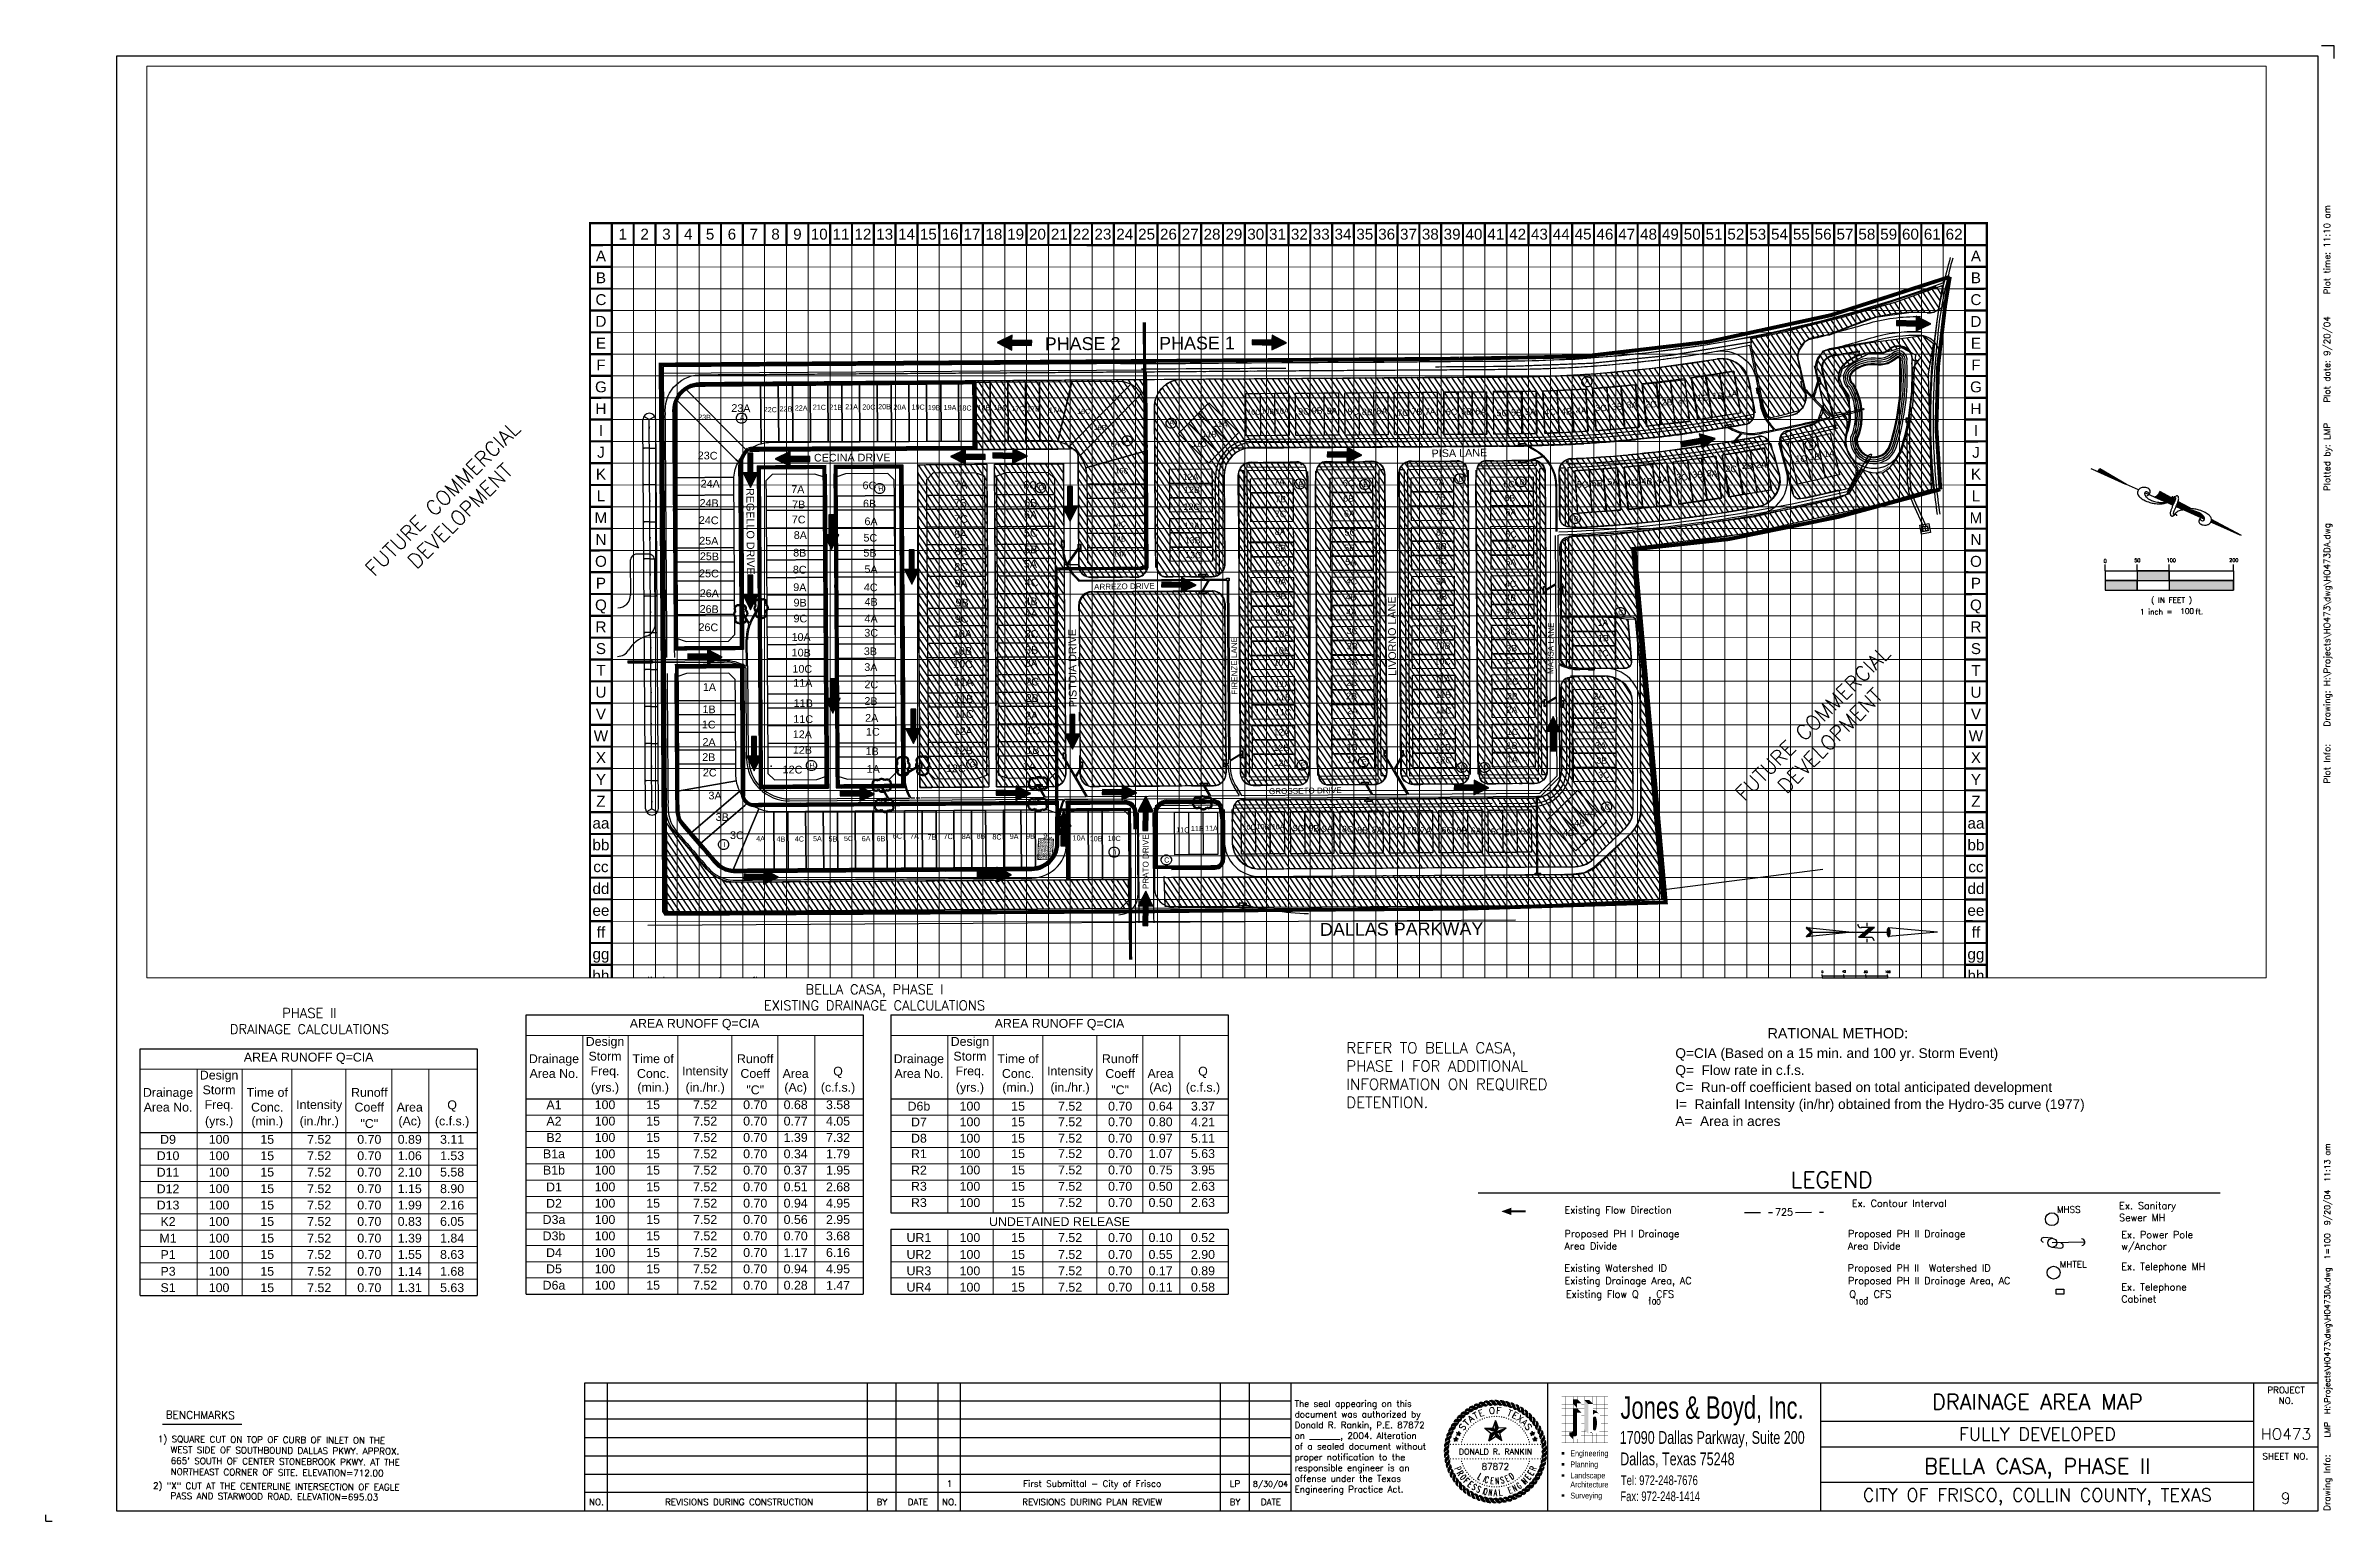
# Paper-space layout 'PHASE II DAM 24x36' of a CAD drawing. Extents: x 0 to 35.7, y 0 to 23.
# The model-space entities are those that its viewports show. They can reach past a viewport. Long polylines and large blocks are cut down to what shows.
import ezdxf
from ezdxf.enums import TextEntityAlignment as Align

# ---------------------------------------------------------------- set-up
doc = ezdxf.new("R2010")
doc.units = 0
doc.header["$LTSCALE"] = 100
doc.header["$MEASUREMENT"] = 0
for name, pattern in [('ACAD_ISO02W100', [15, 12, -3]), ('DASHED2', [0.375, 0.25, -0.125]), ('HIDDEN', [0.375, 0.25, -0.125]), ('HIDDEN2', [0.1875, 0.125, -0.0625]), ('PHANTOM2', [1.25, 0.625, -0.125, 0.125, -0.125, 0.125, -0.125]), ('XHO473BS$0$DASHED2', [0.375, 0.25, -0.125]), ('XHO473BS$0$HIDDEN', [0.375, 0.25, -0.125]), ('XHO473GR$0$HIDDEN2', [0.1875, 0.125, -0.0625]), ('XHO473PT$0$HIDDEN', [0.375, 0.25, -0.125]), ('XHO473ST$0$ACAD_ISO06W100', [36, 24, -3, 0, -3, 0, -3, 0, -3]), ('XHO473ST$0$HIDDEN', [0.375, 0.25, -0.125])]:
    doc.linetypes.add(name, pattern=pattern)
for name, color, linetype in [('1 EROSION BLANKET', 84, 'Continuous'), ('1 SODDED LOT', 2, 'Continuous'), ('ARROWS', 252, 'Continuous'), ('BASE', 7, 'Continuous'), ('c-anno-titl', 7, 'Continuous'), ('c-anno-ttlb', 7, 'Continuous'), ('C-LEGD-TEXT-N', 7, 'Continuous'), ('C-PVMT-ROAD-C-TEXT-N', 4, 'Continuous'), ('C-PVMT-ROAD-F-TEXT-N', 4, 'Continuous'), ('C-STRM-FLOW-N', 12, 'Continuous'), ('C-STRM-FLOW-N2', 11, 'Continuous'), ('C-TOPO-POND-CONT-N', 6, 'Continuous'), ('C-WTRC-FLOW-N', 11, 'Continuous'), ('GRID', 254, 'HIDDEN'), ('LEGEND', 7, 'Continuous'), ('LIMITS OF DISTURBANCE', 1, 'DASHED2'), ('LOGO', 7, 'Continuous'), ('NARROW', 7, 'Continuous'), ('P-TABLE-TXT', 7, 'Continuous'), ('SHEET', 7, 'Continuous'), ('TEXT140', 4, 'Continuous'), ('TITLE', 7, 'Continuous'), ('V-STREET-ID-N', 1, 'Continuous'), ('XHO445PT$0$C-PADS', 7, 'Continuous'), ('XHO445PT$0$V-PROP-LINE-E', 7, 'Continuous'), ('XHO445PT$0$V-PROP-LINE-N', 4, 'PHANTOM2'), ('XHO445PT$0$V-PROP-SUBD-BLOCK-N', 7, 'Continuous'), ('XHO445PT$0$V-PROP-SUBD-IDEN-N', 2, 'Continuous'), ('XHO473BS$0$C-ROAD-FACE-N', 11, 'Continuous'), ('XHO473BS$0$C-ROAD-GUARD', 12, 'Continuous'), ('XHO473BS$0$C-ROAD-STRP-E', 14, 'XHO473BS$0$DASHED2'), ('XHO473BS$0$C-SSWR-PIPE-E', 14, 'Continuous'), ('XHO473BS$0$C-STRM-FUT', 30, 'Continuous'), ('XHO473BS$0$c-strm-strc-n', 12, 'Continuous'), ('XHO473BS$0$C-STRM-UNDR-N', 12, 'Continuous'), ('XHO473BS$0$C-SWLK-N', 11, 'Continuous'), ('XHO473BS$0$C-TOPO-BLDG-PADS', 12, 'Continuous'), ('XHO473BS$0$POND', 11, 'Continuous'), ('XHO473BS$0$SD-STCR-EXST-SYM', 6, 'Continuous'), ('XHO473BS$0$V-WALK-E', 11, 'Continuous'), ('XHO473GR$0$C-STRS-WALL-N', 30, 'XHO473GR$0$HIDDEN2'), ('XHO473GR$0$C-TOPO-BLDG-PADS', 4, 'Continuous'), ('XHO473GR$0$C-TOPO-BLDG-PADS-PHASE1', 12, 'Continuous'), ('XHO473GR$0$C-TOPO-POND-WALL-N', 6, 'Continuous'), ('XHO473GR$0$C-TOPO-TINN-BACK', 4, 'Continuous'), ('XHO473PT$0$AREA-PLINE', 7, 'Continuous'), ('XHO473PT$0$MATCHLINE', 12, 'XHO473PT$0$HIDDEN'), ('XHO473PT$0$PHASELINE', 6, 'XHO473PT$0$HIDDEN'), ('XHO473PT$0$V-AREAS-PH 2', 6, 'Continuous'), ('XHO473PT$0$V-PROP-LINE PH 2-N', 3, 'PHANTOM2'), ('XHO473PT$0$V-PROP-SUBD-BLOCK-N', 4, 'Continuous'), ('XHO473PT$0$V-PROP-SUBD-IDEN-N', 2, 'Continuous'), ('XHO473ST$0$c-ditch-slope-n', 6, 'Continuous'), ('XHO473ST$0$c-grade-to-drain-n', 2, 'XHO473ST$0$ACAD_ISO06W100'), ('XHO473ST$0$C-OS-STORM-EXT-FRZ-N', 150, 'Continuous'), ('XHO473ST$0$c-strm-strc-n', 12, 'Continuous'), ('XHO473ST$0$C-STRM-STRC-PH2-N', 4, 'Continuous'), ('XHO473ST$0$C-STRM-UNDER-PH2-N', 6, 'Continuous'), ('XHO473ST$0$C-STRM-UNDR-N', 6, 'Continuous')]:
    doc.layers.add(name, color=color, linetype=linetype)
doc.layers.add('C-VPRT-NPLT-N', color=3, linetype='Continuous', plot=False)
doc.styles.add('AUTOTAG', font='simplex', dxfattribs={"height": 0.25})
doc.styles.add('C6', font='complex', dxfattribs={"height": 7.809375})
doc.styles.add('CR_&_TC', font='simplex')
doc.styles.add('JBI', font='ARIAL.TTF', dxfattribs={"width": 0.7, "height": 1.25})
doc.styles.add('L100', font='simplex', dxfattribs={"height": 10})
doc.styles.add('L120', font='simplex', dxfattribs={"height": 12})
doc.styles.add('L140', font='simplex', dxfattribs={"height": 14})
doc.styles.add('L175', font='simplex', dxfattribs={"height": 17.5})
doc.styles.add('L200', font='simplex', dxfattribs={"height": 20})
doc.styles.add("L200'", font='ARIAL.TTF', dxfattribs={"height": 0.001969})
doc.styles.add('L240', font='simplex', dxfattribs={"height": 24})
doc.styles.add('L90', font='simplex', dxfattribs={"height": 0.2125})
doc.styles.add('LOGO1', font='ROCKEB.TTF', dxfattribs={"height": 25})
doc.styles.add('S4', font='simplex', dxfattribs={"height": 5.2125})
doc.styles.add('SIMPLEX', font='SIMPLEX', dxfattribs={"height": 0.666667})
doc.styles.get("Standard").update_dxf_attribs({"font": 'ARIAL.TTF'})
doc.styles.add('TEXT100', font='simplex.shx', dxfattribs={"height": 4.4})
doc.styles.add('WMF-Arial0', font='ARIAL.TTF')
doc.styles.add('WMF-Arial1', font='ARIAL.TTF')

psp = doc.layouts.new('PHASE II DAM 24x36')

# ---------------------------------------------------------------- texts
at = {"color": 4, "lineweight": 0, "style": 'WMF-Arial0'}
psp.add_text('RATIONAL METHOD:', height=0.15842, dxfattribs=at).set_placement((26.824, 7.528))
at = {"color": 7, "lineweight": 0, "style": 'WMF-Arial1'}
for s, p in [('Q=CIA (Based on a 15 min. and 100 yr. Storm Event) ', (25.386, 7.221)), ('Q=  Flow rate in c.f.s.', (25.386, 6.956)), ('C=  Run-off coefficient based on total anticipated development', (25.386, 6.691)), ('I=  Rainfall Intensity (in/hr) obtained from the Hydro-35 curve (1977)', (25.386, 6.426)), ('A=  Area in acres', (25.386, 6.161))]:
    psp.add_text(s, height=0.15224, dxfattribs=at).set_placement(p)
at = {"color": 2, "style": 'SIMPLEX'}
for s, rotation, p in [('S', 53.1211, (22.11, 1.438)), ('T', 44.9392, (22.165, 1.502)), ('A', 36.7574, (22.228, 1.558)), ('T', 28.5756, (22.299, 1.603)), ('E', 20.3938, (22.376, 1.639)), ('O', 4.0302, (22.531, 1.675)), ('F', 355.8483, (22.63, 1.675)), ('T', 339.4847, (22.789, 1.64)), ('E', 331.3029, (22.866, 1.605)), ('X', 323.1211, (22.937, 1.559)), ('A', 314.9392, (23.001, 1.504)), ('S', 306.7574, (23.056, 1.441))]:
    psp.add_text(s, height=0.1, rotation=rotation, dxfattribs=at).set_placement(p, align=Align.CENTER)
psp.add_text('DONALD R. RANKIN', height=0.09, dxfattribs=at).set_placement((22.584, 1.085), align=Align.MIDDLE_CENTER)
for s, rotation, width, p, p2 in [('P', 294.6774, 0.838304, (21.942, 0.823), (21.965, 0.772)), ('R', 301.6005, 0.838304, (21.978, 0.747), (22.008, 0.7)), ('O', 308.5236, 0.733516, (22.024, 0.677), (22.058, 0.633)), ('L', 328.3287, 0.978022, (22.293, 0.669), (22.34, 0.64)), ('E', 23.5464, 0.902789, (22.759, 0.609), (22.81, 0.631)), ('D', 33.5464, 0.838304, (22.839, 0.647), (22.886, 0.678)), ('E', 51.8862, 0.902789, (23.11, 0.635), (23.145, 0.679)), ('E', 58.8093, 0.902789, (23.161, 0.701), (23.19, 0.749)), ('R', 65.7323, 0.838304, (23.203, 0.774), (23.226, 0.825)), ('F', 315.4466, 0.902789, (22.077, 0.612), (22.117, 0.573)), ('E', 322.3697, 0.902789, (22.138, 0.555), (22.182, 0.52)), ('S', 329.2928, 0.838304, (22.205, 0.505), (22.253, 0.476)), ('S', 336.2159, 0.838304, (22.278, 0.463), (22.329, 0.441)), ('I', 343.7795, 0.94949, (22.362, 0.428), (22.416, 0.413)), ('O', 346.1538, 0.733516, (22.39, 0.42), (22.444, 0.406)), ('C', 342.5316, 0.782417, (22.407, 0.607), (22.461, 0.59)), ('N', 353.0769, 0.838304, (22.471, 0.401), (22.527, 0.394)), ('E', 353.5464, 0.902789, (22.498, 0.585), (22.553, 0.579)), ('N', 3.5464, 0.838304, (22.586, 0.578), (22.642, 0.581)), ('L', 6.9231, 0.978022, (22.638, 0.394), (22.694, 0.401)), ('S', 13.5464, 0.838304, (22.674, 0.586), (22.728, 0.599)), ('E', 20.7692, 0.902789, (22.802, 0.427), (22.854, 0.447)), ('N', 27.6923, 0.838304, (22.88, 0.458), (22.929, 0.484)), ('G', 34.6154, 0.782417, (22.953, 0.499), (22.999, 0.53)), ('I', 42.4483, 0.94949, (23.029, 0.554), (23.071, 0.592)), ('N', 44.9631, 0.838304, (23.052, 0.574), (23.092, 0.614))]:
    psp.add_text(s, height=0.1, rotation=rotation, dxfattribs=dict(at, width=width)).set_placement(p, p2, align=Align.FIT)
psp.add_text('87872', height=0.1, dxfattribs=at).set_placement((22.582, 0.803), align=Align.CENTER)
psp.add_text('I', height=0.1, rotation=335.4875, dxfattribs=at).set_placement((22.369, 0.625), (22.42, 0.602), align=Align.FIT)
at = {"color": 2, "style": 'SIMPLEX', "width": 0.733516}
psp.add_text('A', height=0.1, dxfattribs=at).set_placement((22.554, 0.393), (22.61, 0.393), align=Align.FIT)
at = {"color": 2, "linetype": 'Continuous', "insert": (19.454, 1.15), "char_height": 0.1, "width": 2.25, "attachment_point": 4, "style": 'TEXT100'}
psp.add_mtext('The seal appearing on this  document was authorized by Donald R. Rankin, P.E. 87872 on _______, 2004. Alteration of a sealed document without proper notification to the  responsible engineer is an  offense under the Texas  Engineering Practice Act.', dxfattribs=at)
at = {"layer": 'c-anno-titl', "style": 'AUTOTAG'}
for s, p in [('Plot Info:', (35.586, 11.5)), ('Drawing Info:', (35.586, 0.162))]:
    psp.add_text(s, height=0.1, rotation=90, dxfattribs=at).set_placement(p)
at = {"layer": 'c-anno-titl', "color": 7, "attachment_point": 2, "style": 'L100'}
for s, insert, char_height, width in [('1', (14.078, 0.636), 0.1, 0.2), ('First Submittal - City of Frisco', (16.301, 0.636), 0.1, 3.86), ('LP', (18.526, 0.636), 0.1, 0.2), ('8/30/04', (19.079, 0.626), 0.0882, 0.4312)]:
    psp.add_mtext(s, dxfattribs=dict(at, insert=insert, char_height=char_height, width=width))
at = {"layer": 'c-anno-ttlb', "style": 'L100'}
for s, height, p in [('BENCHMARKS', 0.12, (1.868, 1.6)), ('1) SQUARE CUT ON TOP OF CURB OF INLET ON THE', 0.1, (1.746, 1.233)), ('  WEST SIDE OF SOUTHBOUND DALLAS PKWY. APPROX.', 0.1, (1.809, 1.066)), ('  NORTHEAST CORNER OF SITE. ELEVATION=712.00', 0.1, (1.807, 0.723)), ("  665' SOUTH OF CENTER STONEBROOK PKWY. AT THE", 0.1, (1.808, 0.894)), ('2) "X" CUT AT THE CENTERLINE INTERSECTION OF EAGLE', 0.1, (1.671, 0.506)), ('  PASS AND STARWOOD ROAD. ELEVATION=695.03', 0.1, (1.805, 0.348))]:
    psp.add_text(s, height=height, rotation=359.6075, dxfattribs=at).set_placement(p)
at = {"layer": 'C-LEGD-TEXT-N', "color": 1, "style": 'L175'}
psp.add_text('     LEGEND   ', height=0.25025, dxfattribs=at).set_placement((26.249, 5.197))
at = {"layer": 'C-LEGD-TEXT-N', "color": 7, "ltscale": 2, "style": 'L100'}
for s, height, p in [('Existing Flow Direction', 0.11, (23.659, 4.797)), ('Area Divide', 0.11, (23.659, 4.235)), ('Proposed PH I Drainage ', 0.11, (23.659, 4.43)), ('Area Divide', 0.11, (28.074, 4.235)), ('Proposed PH II Drainage ', 0.11, (28.074, 4.43)), ('Existing Watershed ID', 0.11, (23.657, 3.891)), ('Proposed PH II  Watershed ID', 0.11, (28.072, 3.891)), ('Existing Drainage Area, AC', 0.11, (23.659, 3.697)), ('Existing Flow Q  , CFS', 0.11, (23.682, 3.485)), ('Proposed PH II Drainage Area, AC', 0.11, (28.074, 3.697)), ('Q  , CFS', 0.11, (28.097, 3.485)), ('100', 0.08, (24.952, 3.379)), ('100', 0.08, (28.18, 3.379))]:
    psp.add_text(s, height=height, dxfattribs=at).set_placement(p)
at = {"layer": 'C-LEGD-TEXT-N', "color": 11, "linetype": 'HIDDEN2', "style": 'L100'}
psp.add_text('725', height=0.11, dxfattribs=at).set_placement((26.938, 4.764))
at = {"layer": 'C-LEGD-TEXT-N', "color": 2, "style": 'L100'}
for s, p in [('MHSS', (31.33, 4.81)), ('MHTEL', (31.374, 3.953))]:
    psp.add_text(s, height=0.1, dxfattribs=at).set_placement(p)
at = {"layer": 'C-LEGD-TEXT-N', "color": 7, "attachment_point": 1, "style": 'L100'}
for s, insert, char_height, width in [('REFER TO BELLA CASA, PHASE I FOR ADDITIONAL INFORMATION ON REQUIRED DETENTION.', (20.261, 7.464), 0.17, 3.4564), ('Ex. Contour Interval', (28.135, 5.012), 0.11, 1.65)]:
    psp.add_mtext(s, dxfattribs=dict(at, insert=insert, char_height=char_height, width=width))
at = {"layer": 'C-LEGD-TEXT-N', "color": 7, "ltscale": 2, "char_height": 0.11, "width": 2.81, "attachment_point": 1, "style": 'L100'}
for s, insert in [('Ex. Sanitary\\PSewer MH', (32.299, 4.973)), ('Ex. Power Pole\\Pw/Anchor', (32.333, 4.523)), ('Ex. Telephone MH', (32.333, 4.026)), ('Ex. Telephone \\PCabinet', (32.333, 3.705))]:
    psp.add_mtext(s, dxfattribs=dict(at, insert=insert))
at = {"layer": 'P-TABLE-TXT', "char_height": 0.138, "attachment_point": 8}
for s, insert, width in [('\\fArial|b0|i0;Design Storm Freq.', (8.712, 6.909), 0.64), ('\\fArial|b0|i0;Design Storm Freq.', (14.397, 6.909), 0.64), ('\\fArial|b0|i0;Drainage Area No.', (7.917, 6.909), 0.79), ('\\fArial|b0|i0;Time of Conc.', (9.462, 6.909), 0.7), ('\\fArial|b0|i0;Runoff Coeff', (11.052, 6.909), 0.64), ('\\fArial|b0|i0;Drainage Area No.', (13.602, 6.909), 0.79), ('\\fArial|b0|i0;Time of Conc.', (15.147, 6.909), 0.7), ('\\fArial|b0|i0;Runoff Coeff', (16.737, 6.909), 0.64), ('\\fArial|b0|i0;Design Storm Freq.', (2.7, 6.384), 0.64), ('\\fArial|b0|i0;(yrs.)', (8.712, 6.654), 0.64), ('\\fArial|b0|i0;(min.)', (9.462, 6.654), 0.7), ('\\fArial|b0|i0;Intensity', (10.272, 6.909), 0.76), ('\\fArial|b0|i0;(in./hr.)', (10.272, 6.654), 0.76), ('\\fArial|b0|i0;"C"', (11.052, 6.654), 0.64), ('\\fArial|b0|i0;Area', (11.682, 6.909), 0.46), ('\\fArial|b0|i0;(Ac)', (11.682, 6.654), 0.46), ('\\fArial|b0|i0;(c.f.s.)', (12.342, 6.654), 0.7), ('\\fArial|b0|i0;Q', (12.342, 6.909), 0.7), ('\\fArial|b0|i0;(yrs.)', (14.397, 6.654), 0.64), ('\\fArial|b0|i0;(min.)', (15.147, 6.654), 0.7), ('\\fArial|b0|i0;Intensity', (15.957, 6.909), 0.76), ('\\fArial|b0|i0;(in./hr.)', (15.957, 6.654), 0.76), ('\\fArial|b0|i0;"C"', (16.737, 6.654), 0.64), ('\\fArial|b0|i0;Area', (17.367, 6.909), 0.46), ('\\fArial|b0|i0;(Ac)', (17.367, 6.654), 0.46), ('\\fArial|b0|i0;(c.f.s.)', (18.027, 6.654), 0.7), ('\\fArial|b0|i0;Q', (18.027, 6.909), 0.7), ('\\fArial|b0|i0;Drainage Area No.', (1.905, 6.384), 0.79), ('\\fArial|b0|i0;Time of Conc.', (3.45, 6.384), 0.7), ('\\fArial|b0|i0;Intensity', (4.26, 6.384), 0.76), ('\\fArial|b0|i0;Runoff Coeff', (5.04, 6.384), 0.64), ('\\fArial|b0|i0;Area', (5.67, 6.384), 0.46), ('\\fArial|b0|i0;Q', (6.33, 6.384), 0.7), ('\\fArial|b0|i0;A1', (7.917, 6.422), 0.79), ('\\fArial|b0|i0;100', (8.712, 6.422), 0.64), ('\\fArial|b0|i0;15', (9.462, 6.422), 0.7), ('\\fArial|b0|i0;7.52', (10.272, 6.422), 0.76), ('\\fArial|b0|i0;0.70', (11.052, 6.422), 0.64), ('\\fArial|b0|i0;0.68', (11.682, 6.422), 0.46), ('\\fArial|b0|i0;3.58', (12.342, 6.422), 0.7), ('\\fArial|b0|i0;D6b', (13.602, 6.4), 0.79), ('\\fArial|b0|i0;100', (14.397, 6.4), 0.64), ('\\fArial|b0|i0;15', (15.147, 6.4), 0.7), ('\\fArial|b0|i0;7.52', (15.957, 6.4), 0.76), ('\\fArial|b0|i0;0.70', (16.737, 6.4), 0.64), ('\\fArial|b0|i0;0.64', (17.367, 6.4), 0.46), ('\\fArial|b0|i0;3.37', (18.027, 6.4), 0.7), ('\\fArial|b0|i0;(yrs.)', (2.7, 6.129), 0.64), ('\\fArial|b0|i0;(min.)', (3.45, 6.129), 0.7), ('\\fArial|b0|i0;(in./hr.)', (4.26, 6.129), 0.76), ('\\fArial|b0|i0;"C"', (5.04, 6.129), 0.64), ('\\fArial|b0|i0;(Ac)', (5.67, 6.129), 0.46), ('\\fArial|b0|i0;(c.f.s.)', (6.33, 6.129), 0.7), ('\\fArial|b0|i0;A2', (7.917, 6.167), 0.79), ('\\fArial|b0|i0;100', (8.712, 6.167), 0.64), ('\\fArial|b0|i0;15', (9.462, 6.167), 0.7), ('\\fArial|b0|i0;7.52', (10.272, 6.167), 0.76), ('\\fArial|b0|i0;0.70', (11.052, 6.167), 0.64), ('\\fArial|b0|i0;0.77', (11.682, 6.167), 0.46), ('\\fArial|b0|i0;4.05', (12.342, 6.167), 0.7), ('\\fArial|b0|i0;D7', (13.602, 6.155), 0.79), ('\\fArial|b0|i0;100', (14.397, 6.155), 0.64), ('\\fArial|b0|i0;15', (15.147, 6.155), 0.7), ('\\fArial|b0|i0;7.52', (15.957, 6.155), 0.76), ('\\fArial|b0|i0;0.70', (16.737, 6.155), 0.64), ('\\fArial|b0|i0;0.80', (17.367, 6.155), 0.46), ('\\fArial|b0|i0;4.21', (18.027, 6.155), 0.7), ('{\\fArial|b0|i0|c0|p0;D10}', (1.905, 5.627), 0.79), ('\\fArial|b0|i0;D9', (1.905, 5.882), 0.79), ('\\fArial|b0|i0;100', (2.7, 5.882), 0.64), ('\\fArial|b0|i0;100', (2.7, 5.627), 0.64), ('\\fArial|b0|i0;15', (3.45, 5.882), 0.7), ('\\fArial|b0|i0;15', (3.45, 5.627), 0.7), ('\\fArial|b0|i0;7.52', (4.26, 5.882), 0.76), ('\\fArial|b0|i0;7.52', (4.26, 5.627), 0.76), ('\\fArial|b0|i0;0.70', (5.04, 5.882), 0.64), ('\\fArial|b0|i0;0.70', (5.04, 5.627), 0.64), ('{\\fArial|b0|i0|c0|p0;0.\\fArial|b0|i0|c0|p0;8\\fArial|b0|i0|c0|p0;9}', (5.67, 5.882), 0.46), ('{\\fArial|b0|i0|c0|p34;1.06}', (5.67, 5.627), 0.46), ('\\fArial|b0|i0;3.11', (6.33, 5.882), 0.7), ('\\fArial|b0|i0;1.53', (6.33, 5.627), 0.7), ('\\fArial|b0|i0;B1a', (7.917, 5.657), 0.79), ('\\fArial|b0|i0;B2', (7.917, 5.912), 0.79), ('\\fArial|b0|i0;100', (8.712, 5.912), 0.64), ('\\fArial|b0|i0;100', (8.712, 5.657), 0.64), ('\\fArial|b0|i0;15', (9.462, 5.912), 0.7), ('\\fArial|b0|i0;15', (9.462, 5.657), 0.7), ('\\fArial|b0|i0;7.52', (10.272, 5.912), 0.76), ('\\fArial|b0|i0;7.52', (10.272, 5.657), 0.76), ('\\fArial|b0|i0;0.70', (11.052, 5.912), 0.64), ('\\fArial|b0|i0;0.70', (11.052, 5.657), 0.64), ('\\fArial|b0|i0;0.34', (11.682, 5.657), 0.46), ('\\fArial|b0|i0;1.39', (11.682, 5.912), 0.46), ('\\fArial|b0|i0;7.32', (12.342, 5.912), 0.7), ('\\fArial|b0|i0;1.79', (12.342, 5.657), 0.7), ('\\fArial|b0|i0;D8', (13.602, 5.9), 0.79), ('{\\fArial|b0|i0|c0|p34;R1}', (13.602, 5.66), 0.79), ('\\fArial|b0|i0;100', (14.397, 5.9), 0.64), ('\\fArial|b0|i0;100', (14.397, 5.66), 0.64), ('\\fArial|b0|i0;15', (15.147, 5.9), 0.7), ('\\fArial|b0|i0;15', (15.147, 5.66), 0.7), ('\\fArial|b0|i0;7.52', (15.957, 5.9), 0.76), ('\\fArial|b0|i0;7.52', (15.957, 5.66), 0.76), ('\\fArial|b0|i0;0.70', (16.737, 5.9), 0.64), ('\\fArial|b0|i0;0.70', (16.737, 5.66), 0.64), ('\\fArial|b0|i0;0.97', (17.367, 5.9), 0.46), ('1.07', (17.367, 5.66), 0.46), ('\\fArial|b0|i0;5.11', (18.027, 5.9), 0.7), ('5.63', (18.027, 5.66), 0.7), ('{\\fArial|b0|i0|c0|p0;D1\\fArial|b0|i0|c0|p0;1\\fArial|b0|i0|c0|p0;}', (1.905, 5.372), 0.79), ('\\fArial|b0|i0;100', (2.7, 5.372), 0.64), ('\\fArial|b0|i0;15', (3.45, 5.372), 0.7), ('\\fArial|b0|i0;7.52', (4.26, 5.372), 0.76), ('\\fArial|b0|i0;0.70', (5.04, 5.372), 0.64), ('{\\fArial|b0|i0|c0|p34;2.10}', (5.67, 5.372), 0.46), ('\\fArial|b0|i0;5.58', (6.33, 5.372), 0.7), ('\\fArial|b0|i0;B1b ', (7.917, 5.402), 0.79), ('\\fArial|b0|i0;100', (8.712, 5.402), 0.64), ('\\fArial|b0|i0;15', (9.462, 5.402), 0.7), ('\\fArial|b0|i0;7.52', (10.272, 5.402), 0.76), ('\\fArial|b0|i0;0.70', (11.052, 5.402), 0.64), ('\\fArial|b0|i0;0.37', (11.682, 5.402), 0.46), ('\\fArial|b0|i0;1.95', (12.342, 5.402), 0.7), ('{\\fArial|b0|i0|c0|p34;R2}', (13.602, 5.405), 0.79), ('\\fArial|b0|i0;100', (14.397, 5.405), 0.64), ('\\fArial|b0|i0;15', (15.147, 5.405), 0.7), ('\\fArial|b0|i0;7.52', (15.957, 5.405), 0.76), ('\\fArial|b0|i0;0.70', (16.737, 5.405), 0.64), ('{\\fArial|b0|i0|c0|p0;0.7\\fArial|b0|i0|c0|p0;5}', (17.367, 5.405), 0.46), ('3.95', (18.027, 5.405), 0.7), ('{\\fArial|b0|i0|c0|p0;D1\\fArial|b0|i0|c0|p0;2\\fArial|b0|i0|c0|p0;}', (1.905, 5.113), 0.79), ('{\\fArial|b0|i0|c0|p0;D1\\fArial|b0|i0|c0|p0;3\\fArial|b0|i0|c0|p0;}', (1.905, 4.858), 0.79), ('\\fArial|b0|i0;100', (2.7, 5.113), 0.64), ('\\fArial|b0|i0;100', (2.7, 4.858), 0.64), ('\\fArial|b0|i0;15', (3.45, 5.113), 0.7), ('\\fArial|b0|i0;15', (3.45, 4.858), 0.7), ('\\fArial|b0|i0;7.52', (4.26, 5.113), 0.76), ('\\fArial|b0|i0;7.52', (4.26, 4.858), 0.76), ('\\fArial|b0|i0;0.70', (5.04, 5.113), 0.64), ('\\fArial|b0|i0;0.70', (5.04, 4.858), 0.64), ('{\\fArial|b0|i0|c0|p34;1.15}', (5.67, 5.113), 0.46), ('{\\fArial|b0|i0|c0|p34;1.99}', (5.67, 4.858), 0.46), ('\\fArial|b0|i0;8.90', (6.33, 5.113), 0.7), ('\\fArial|b0|i0;2.16', (6.33, 4.858), 0.7), ('\\fArial|b0|i0;D1', (7.917, 5.142), 0.79), ('\\fArial|b0|i0;D2', (7.917, 4.887), 0.79), ('\\fArial|b0|i0;100', (8.712, 5.142), 0.64), ('\\fArial|b0|i0;100', (8.712, 4.887), 0.64), ('\\fArial|b0|i0;15', (9.462, 5.142), 0.7), ('\\fArial|b0|i0;15', (9.462, 4.887), 0.7), ('\\fArial|b0|i0;7.52', (10.272, 5.142), 0.76), ('\\fArial|b0|i0;7.52', (10.272, 4.887), 0.76), ('\\fArial|b0|i0;0.70', (11.052, 5.142), 0.64), ('\\fArial|b0|i0;0.70', (11.052, 4.887), 0.64), ('\\fArial|b0|i0;0.51', (11.682, 5.142), 0.46), ('\\fArial|b0|i0;0.94', (11.682, 4.887), 0.46), ('\\fArial|b0|i0;4.95', (12.342, 4.887), 0.7), ('\\fArial|b0|i0;2.68', (12.342, 5.142), 0.7), ('R3', (13.602, 5.15), 0.79), ('R3', (13.602, 4.896), 0.79), ('\\fArial|b0|i0;100', (14.397, 5.15), 0.64), ('\\fArial|b0|i0;100', (14.397, 4.896), 0.64), ('\\fArial|b0|i0;15', (15.147, 5.15), 0.7), ('\\fArial|b0|i0;15', (15.147, 4.896), 0.7), ('\\fArial|b0|i0;7.52', (15.957, 5.15), 0.76), ('\\fArial|b0|i0;7.52', (15.957, 4.896), 0.76), ('\\fArial|b0|i0;0.70', (16.737, 5.15), 0.64), ('\\fArial|b0|i0;0.70', (16.737, 4.896), 0.64), ('0.50', (17.367, 5.15), 0.46), ('0.50', (17.367, 4.896), 0.46), ('2.63', (18.027, 5.15), 0.7), ('2.63', (18.027, 4.896), 0.7), ('{\\fArial|b0|i0|c0|p34;K2}', (1.905, 4.603), 0.79), ('\\fArial|b0|i0;100', (2.7, 4.603), 0.64), ('\\fArial|b0|i0;15', (3.45, 4.603), 0.7), ('\\fArial|b0|i0;7.52', (4.26, 4.603), 0.76), ('\\fArial|b0|i0;0.70', (5.04, 4.603), 0.64), ('{\\fArial|b0|i0|c0|p34;0.83}', (5.67, 4.603), 0.46), ('\\fArial|b0|i0;6.05', (6.33, 4.603), 0.7), ('\\fArial|b0|i0;D3a', (7.917, 4.632), 0.79), ('\\fArial|b0|i0;100', (8.712, 4.632), 0.64), ('\\fArial|b0|i0;15', (9.462, 4.632), 0.7), ('\\fArial|b0|i0;7.52', (10.272, 4.632), 0.76), ('\\fArial|b0|i0;0.70', (11.052, 4.632), 0.64), ('\\fArial|b0|i0;0.56', (11.682, 4.632), 0.46), ('\\fArial|b0|i0;2.95', (12.342, 4.632), 0.7), ('{\\fArial|b0|i0|c0|p34;M1}', (1.905, 4.343), 0.79), ('\\fArial|b0|i0;100', (2.7, 4.343), 0.64), ('\\fArial|b0|i0;15', (3.45, 4.343), 0.7), ('\\fArial|b0|i0;7.52', (4.26, 4.343), 0.76), ('\\fArial|b0|i0;0.70', (5.04, 4.343), 0.64), ('{\\fArial|b0|i0|c0|p34;1.39}', (5.67, 4.343), 0.46), ('\\fArial|b0|i0;1.84', (6.33, 4.343), 0.7), ('\\fArial|b0|i0;D3b', (7.917, 4.377), 0.79), ('\\fArial|b0|i0;100', (8.712, 4.377), 0.64), ('\\fArial|b0|i0;15', (9.462, 4.377), 0.7), ('\\fArial|b0|i0;7.52', (10.272, 4.377), 0.76), ('\\fArial|b0|i0;0.70', (11.052, 4.377), 0.64), ('\\fArial|b0|i0;0.70', (11.682, 4.377), 0.46), ('\\fArial|b0|i0;3.68', (12.342, 4.377), 0.7), ('{\\fArial|b0|i0|c0|p34;P1}', (1.905, 4.088), 0.79), ('{\\fArial|b0|i0|c0|p34;P3}', (1.905, 3.825), 0.79), ('\\fArial|b0|i0;100', (2.7, 4.088), 0.64), ('\\fArial|b0|i0;100', (2.7, 3.825), 0.64), ('\\fArial|b0|i0;15', (3.45, 4.088), 0.7), ('\\fArial|b0|i0;15', (3.45, 3.825), 0.7), ('\\fArial|b0|i0;7.52', (4.26, 4.088), 0.76), ('\\fArial|b0|i0;7.52', (4.26, 3.825), 0.76), ('\\fArial|b0|i0;0.70', (5.04, 4.088), 0.64), ('\\fArial|b0|i0;0.70', (5.04, 3.825), 0.64), ('{\\fArial|b0|i0|c0|p34;1.55}', (5.67, 4.088), 0.46), ('{\\fArial|b0|i0|c0|p34;1.14}', (5.67, 3.825), 0.46), ('\\fArial|b0|i0;8.63', (6.33, 4.088), 0.7), ('\\fArial|b0|i0;1.68', (6.33, 3.825), 0.7), ('\\fArial|b0|i0;D4', (7.917, 4.118), 0.79), ('\\fArial|b0|i0;D5', (7.917, 3.863), 0.79), ('\\fArial|b0|i0;100', (8.712, 4.118), 0.64), ('\\fArial|b0|i0;100', (8.712, 3.863), 0.64), ('\\fArial|b0|i0;15', (9.462, 4.118), 0.7), ('\\fArial|b0|i0;15', (9.462, 3.863), 0.7), ('\\fArial|b0|i0;7.52', (10.272, 4.118), 0.76), ('\\fArial|b0|i0;7.52', (10.272, 3.863), 0.76), ('\\fArial|b0|i0;0.70', (11.052, 4.118), 0.64), ('\\fArial|b0|i0;0.70', (11.052, 3.863), 0.64), ('\\fArial|b0|i0;0.94', (11.682, 3.863), 0.46), ('\\fArial|b0|i0;1.17', (11.682, 4.118), 0.46), ('\\fArial|b0|i0;4.95', (12.342, 3.863), 0.7), ('\\fArial|b0|i0;6.16', (12.342, 4.118), 0.7), ('{\\fArial|b0|i0|c0|p34;S1}', (1.905, 3.57), 0.79), ('\\fArial|b0|i0;100', (2.7, 3.57), 0.64), ('\\fArial|b0|i0;15', (3.45, 3.57), 0.7), ('\\fArial|b0|i0;7.52', (4.26, 3.57), 0.76), ('\\fArial|b0|i0;0.70', (5.04, 3.57), 0.64), ('{\\fArial|b0|i0|c0|p34;1.31}', (5.67, 3.57), 0.46), ('\\fArial|b0|i0;5.63', (6.33, 3.57), 0.7), ('\\fArial|b0|i0;D6a', (7.917, 3.608), 0.79), ('\\fArial|b0|i0;100', (8.712, 3.608), 0.64), ('\\fArial|b0|i0;15', (9.462, 3.608), 0.7), ('\\fArial|b0|i0;7.52', (10.272, 3.608), 0.76), ('\\fArial|b0|i0;0.70', (11.052, 3.608), 0.64), ('\\fArial|b0|i0;0.28', (11.682, 3.608), 0.46), ('\\fArial|b0|i0;1.47', (12.342, 3.608), 0.7)]:
    psp.add_mtext(s, dxfattribs=dict(at, insert=insert, width=width))
at = {"layer": 'P-TABLE-TXT', "color": 4, "char_height": 0.138, "width": 5.17, "attachment_point": 8}
for insert in [(10.107, 7.654), (15.792, 7.654), (4.095, 7.128)]:
    psp.add_mtext('\\fArial|b0|i0;AREA RUNOFF Q=CIA', dxfattribs=dict(at, insert=insert))
at = {"layer": 'P-TABLE-TXT', "color": 4, "insert": (15.792, 4.6), "char_height": 0.138, "width": 5.17, "attachment_point": 8, "style": 'WMF-Arial1'}
psp.add_mtext('UNDETAINED RELEASE', dxfattribs=at)
at = {"layer": 'P-TABLE-TXT', "color": 6, "char_height": 0.138, "attachment_point": 8, "style": 'WMF-Arial1'}
for s, insert, width in [('UR1', (13.602, 4.351), 0.79), ('0.10', (17.367, 4.351), 0.46), ('0.52', (18.027, 4.351), 0.7), ('UR2', (13.602, 4.088), 0.79), ('UR3', (13.602, 3.833), 0.79), ('0.55', (17.367, 4.088), 0.46), ('0.17', (17.367, 3.833), 0.46), ('0.89', (18.027, 3.833), 0.7), ('2.90', (18.027, 4.088), 0.7), ('UR4', (13.602, 3.578), 0.79), ('0.11', (17.367, 3.578), 0.46), ('0.58', (18.027, 3.578), 0.7)]:
    psp.add_mtext(s, dxfattribs=dict(at, insert=insert, width=width))
at = {"layer": 'P-TABLE-TXT', "color": 6, "char_height": 0.138, "attachment_point": 8}
for s, insert, width in [('\\fArial|b0|i0;100', (14.397, 4.351), 0.64), ('\\fArial|b0|i0;15', (15.147, 4.351), 0.7), ('\\fArial|b0|i0;7.52', (15.957, 4.351), 0.76), ('\\fArial|b0|i0;0.70', (16.737, 4.351), 0.64), ('\\fArial|b0|i0;100', (14.397, 4.088), 0.64), ('\\fArial|b0|i0;100', (14.397, 3.833), 0.64), ('\\fArial|b0|i0;15', (15.147, 4.088), 0.7), ('\\fArial|b0|i0;15', (15.147, 3.833), 0.7), ('\\fArial|b0|i0;7.52', (15.957, 4.088), 0.76), ('\\fArial|b0|i0;7.52', (15.957, 3.833), 0.76), ('\\fArial|b0|i0;0.70', (16.737, 4.088), 0.64), ('\\fArial|b0|i0;0.70', (16.737, 3.833), 0.64), ('\\fArial|b0|i0;100', (14.397, 3.578), 0.64), ('\\fArial|b0|i0;15', (15.147, 3.578), 0.7), ('\\fArial|b0|i0;7.52', (15.957, 3.578), 0.76), ('\\fArial|b0|i0;0.70', (16.737, 3.578), 0.64)]:
    psp.add_mtext(s, dxfattribs=dict(at, insert=insert, width=width))
at = {"layer": 'SHEET', "color": 3, "char_height": 0.23, "width": 3.65, "attachment_point": 2, "rotation": 45, "style": 'CR_&_TC'}
for insert in [(6.101, 16.024), (27.444, 12.521)]:
    psp.add_mtext('FUTURE COMMERCIAL DEVELOPMENT', dxfattribs=dict(at, insert=insert))
at = {"layer": 'TEXT140', "color": 1, "char_height": 0.15, "width": 5.22, "attachment_point": 2, "style": 'L140'}
for s, insert in [('BELLA CASA, PHASE I\\PEXISTING DRAINAGE CALCULATIONS', (12.91, 8.366)), ('PHASE II\\PDRAINAGE CALCULATIONS', (4.107, 7.996))]:
    psp.add_mtext(s, dxfattribs=dict(at, insert=insert))
at = {"layer": 'TITLE'}
for s, height, style, p in [('0', 0.0556, 'S4', (32.082, 14.942)), ('( IN FEET )', 0.0833, 'C6', (33.116, 14.318)), ('1 inch =     ft.', 0.0833, 'C6', (33.116, 14.137))]:
    psp.add_text(s, height=height, rotation=0.0654, dxfattribs=dict(at, style=style)).set_placement(p, align=Align.CENTER)
for s, height, style, p in [('50', 0.0556, 'S4', (32.535, 14.951)), ('100', 0.0556, 'S4', (33.04, 14.952)), ('200', 0.0556, 'S4', (34.014, 14.953)), ('100', 0.0833, 'C6', (33.251, 14.146))]:
    psp.add_text(s, height=height, rotation=0.0654, dxfattribs=dict(at, style=style)).set_placement(p)

msp = doc.modelspace()

# ---------------------------------------------------------------- texts
at = {"insert": (2861.7, 3528.6), "char_height": 25.5, "width": 186.292, "attachment_point": 2, "rotation": 100.9986}
msp.add_mtext('Bella Casa Townhomes', dxfattribs=at)
at = {"layer": 'BASE'}
for s, p in [('kk', (2839.3, 3806.3)), ('ll', (2872.6, 3812.7)), ('ee', (2639, 3767.3)), ('ff', (2672.4, 3773.8)), ('gg', (2705.8, 3780.3)), ('hh', (2739.1, 3786.8)), ('ii', (2772.5, 3793.3)), ('jj', (2805.9, 3799.8)), ('62', (2912.5, 3785.9)), ('aa', (2505.5, 3741.4)), ('bb', (2538.9, 3747.9)), ('cc', (2572.3, 3754.4)), ('dd', (2605.6, 3760.9)), ('61', (2919, 3752.5)), ('U', (2305.3, 3702.5)), ('V', (2338.6, 3709)), ('W', (2372, 3715.4)), ('X', (2405.4, 3721.9)), ('Y', (2438.8, 3728.4)), ('Z', (2472.1, 3734.9)), ('60', (2925.5, 3719.1)), ('O', (2105, 3663.6)), ('P', (2138.4, 3670)), ('Q', (2171.8, 3676.5)), ('R', (2205.1, 3683)), ('S', (2238.5, 3689.5)), ('T', (2271.9, 3696)), ('59', (2932, 3685.7)), ('J', (1938.1, 3631.1)), ('K', (1971.5, 3637.6)), ('L', (2004.9, 3644.1)), ('M', (2038.3, 3650.6)), ('N', (2071.6, 3657.1)), ('58', (2938.5, 3652.4)), ('E', (1771.3, 3598.7)), ('F', (1804.6, 3605.2)), ('G', (1838, 3611.7)), ('H', (1871.4, 3618.1)), ('I', (1904.8, 3624.6)), ('57', (2944.9, 3619)), ('A', (1637.8, 3572.7)), ('B', (1671.1, 3579.2)), ('C', (1704.5, 3585.7)), ('D', (1737.9, 3592.2)), ('56', (2951.4, 3585.6)), ('55', (2957.9, 3552.2)), ('62', (1610.9, 3532.9)), ('54', (2964.4, 3518.9)), ('61', (1617.3, 3499.5)), ('53', (2970.9, 3485.5)), ('60', (1623.8, 3466.1)), ('52', (2977.4, 3452.1)), ('59', (1630.3, 3432.8)), ('51', (2983.9, 3418.7)), ('58', (1636.8, 3399.4)), ('50', (2990.3, 3385.4)), ('57', (1643.3, 3366)), ('49', (2996.8, 3352)), ('56', (1649.8, 3332.6)), ('48', (3003.3, 3318.6)), ('55', (1656.3, 3299.3)), ('47', (3009.8, 3285.2)), ('54', (1662.8, 3265.9)), ('53', (1669.2, 3232.5)), ('46', (3016.3, 3251.9)), ('52', (1675.7, 3199.1)), ('45', (3022.8, 3218.5)), ('51', (1682.2, 3165.8)), ('44', (3029.3, 3185.1)), ('50', (1688.7, 3132.4)), ('43', (3035.8, 3151.7)), ('49', (1695.2, 3099)), ('42', (3042.2, 3118.4)), ('48', (1701.7, 3065.6)), ('41', (3048.7, 3085)), ('47', (1708.2, 3032.2)), ('40', (3055.2, 3051.6)), ('39', (3061.7, 3018.2)), ('46', (1714.6, 2998.9)), ('38', (3068.2, 2984.8)), ('45', (1721.1, 2965.5)), ('37', (3074.7, 2951.5)), ('44', (1727.6, 2932.1)), ('36', (3081.2, 2918.1)), ('43', (1734.1, 2898.7)), ('35', (3087.6, 2884.7)), ('42', (1740.6, 2865.4)), ('34', (3094.1, 2851.3)), ('41', (1747.1, 2832)), ('33', (3100.6, 2818)), ('40', (1753.6, 2798.6)), ('32', (3107.1, 2784.6)), ('39', (1760.1, 2765.2)), ('31', (3113.6, 2751.2)), ('38', (1766.5, 2731.9)), ('30', (3120.1, 2717.8)), ('37', (1773, 2698.5)), ('36', (1779.5, 2665.1)), ('29', (3126.6, 2684.5)), ('35', (1786, 2631.7)), ('28', (3133.1, 2651.1)), ('34', (1792.5, 2598.4)), ('27', (3139.5, 2617.7)), ('33', (1799, 2565)), ('26', (3146, 2584.3)), ('32', (1805.5, 2531.6)), ('25', (3152.5, 2551)), ('31', (1811.9, 2498.2)), ('24', (3159, 2517.6)), ('23', (3165.5, 2484.2)), ('30', (1818.4, 2464.9)), ('22', (3172, 2450.8)), ('29', (1824.9, 2431.5)), ('21', (3178.5, 2417.5)), ('28', (1831.4, 2398.1)), ('20', (3184.9, 2384.1)), ('27', (1837.9, 2364.7)), ('19', (3191.4, 2350.7)), ('26', (1844.4, 2331.4)), ('18', (3197.9, 2317.3)), ('25', (1850.9, 2298)), ('17', (3204.4, 2284)), ('24', (1857.4, 2264.6)), ('16', (3210.9, 2250.6)), ('23', (1863.8, 2231.2)), ('22', (1870.3, 2197.9)), ('15', (3217.4, 2217.2)), ('21', (1876.8, 2164.5)), ('14', (3223.9, 2183.8)), ('20', (1883.3, 2131.1)), ('13', (3230.4, 2150.5)), ('19', (1889.8, 2097.7)), ('12', (3236.8, 2117.1)), ('18', (1896.3, 2064.4)), ('11', (3243.3, 2083.7)), ('17', (1902.8, 2031)), ('10', (3249.8, 2050.3)), ('16', (1909.2, 1997.6)), ('9', (3256.3, 2017)), ('15', (1915.7, 1964.2)), ('8', (3262.8, 1983.6)), ('14', (1922.2, 1930.9)), ('7', (3269.3, 1950.2)), ('13', (1928.7, 1897.5)), ('6', (3275.8, 1916.8)), ('5', (3282.2, 1883.5)), ('12', (1935.2, 1864.1)), ('4', (3288.7, 1850.1)), ('11', (1941.7, 1830.7)), ('3', (3295.2, 1816.7)), ('10', (1948.2, 1797.4)), ('2', (3301.7, 1783.3)), ('9', (1954.7, 1764)), ('1', (3308.2, 1750)), ('8', (1961.1, 1730.6)), ('kk', (3247.9, 1703.6)), ('ll', (3281.3, 1710.1)), ('7', (1967.6, 1697.2)), ('ee', (3047.7, 1664.7)), ('ff', (3081.1, 1671.2)), ('gg', (3114.4, 1677.7)), ('hh', (3147.8, 1684.1)), ('ii', (3181.2, 1690.6)), ('jj', (3214.6, 1697.1)), ('6', (1974.1, 1663.9)), ('Z', (2880.8, 1632.3)), ('aa', (2914.2, 1638.7)), ('bb', (2947.5, 1645.2)), ('cc', (2980.9, 1651.7)), ('dd', (3014.3, 1658.2)), ('5', (1980.6, 1630.5)), ('U', (2713.9, 1599.8)), ('V', (2747.3, 1606.3)), ('W', (2780.7, 1612.8)), ('X', (2814, 1619.3)), ('Y', (2847.4, 1625.8)), ('4', (1987.1, 1597.1)), ('3', (1993.6, 1563.7)), ('O', (2513.7, 1560.9)), ('P', (2547, 1567.4)), ('Q', (2580.4, 1573.9)), ('R', (2613.8, 1580.4)), ('S', (2647.2, 1586.8)), ('T', (2680.5, 1593.3)), ('2', (2000.1, 1530.4)), ('J', (2346.8, 1528.5)), ('K', (2380.2, 1535)), ('L', (2413.5, 1541.4)), ('M', (2446.9, 1547.9)), ('N', (2480.3, 1554.4)), ('1', (2006.5, 1497)), ('D', (2146.5, 1489.5)), ('E', (2179.9, 1496)), ('F', (2213.3, 1502.5)), ('G', (2246.7, 1509)), ('H', (2280, 1515.5)), ('I', (2313.4, 1522)), ('A', (2046.4, 1470.1)), ('B', (2079.8, 1476.6)), ('C', (2113.2, 1483.1))]:
    msp.add_text(s, height=17, rotation=100.9986, dxfattribs=at).set_placement(p, align=Align.MIDDLE_CENTER)
msp.add_text('05.23.07', height=11.9, rotation=100.9986, dxfattribs=at).set_placement((2885.9, 3744.3), align=Align.CENTER)
at = {"layer": 'BASE', "color": 7, "style": "L200'"}
for s, p in [('Stabilization practices are expected to be used at all disturbed areas.', (3184.9, 1750.5)), ('All slopes are 3:1 or flatter.', (3152.2, 1745.4))]:
    msp.add_text(s, height=13.789, rotation=100.9986, dxfattribs=at).set_placement(p)
at = {"layer": 'C-PVMT-ROAD-C-TEXT-N', "color": 7, "linetype": 'Continuous'}
msp.add_text('CECINA DRIVE', height=12, rotation=101.2437, dxfattribs=at).set_placement((2297.7, 1857))
at = {"layer": 'C-PVMT-ROAD-F-TEXT-N', "color": 7, "linetype": 'Continuous'}
msp.add_text('REGELLO DRIVE', height=12, rotation=11.402, dxfattribs=at).set_placement((2358.3, 1761.4))
at = {"layer": 'LEGEND', "style": "L200'"}
for s, height, p in [('RETAINING WALL', 11.594, (3042.2, 2754.5)), ('SODDED LOT', 11.59, (3077.3, 2762.2)), ('EROSION BLANKET / SILT FENCE', 11.594, (3142.1, 2428.1)), ('RIPRAP / ROCK DAM', 11.594, (3107.5, 2421.4)), ('INLET PROTECTION', 11.594, (3158.3, 2161.2)), ('SILT FENCE', 11.59, (3192.7, 2168.2)), ('LIMITS OF DISTURBANCE', 11.594, (3223.5, 1834.6)), ('CONCRETE WASHOUT', 11.594, (3256.4, 1840.9))]:
    msp.add_text(s, height=height, rotation=100.9986, dxfattribs=at).set_placement(p)
at = {"layer": 'V-STREET-ID-N', "color": 7, "linetype": 'Continuous'}
for s, height, rotation, p in [('MASSA LANE', 9, 190, (2403.1, 3050.6)), ('PISA LANE', 12, 102.0059, (2107.5, 2800.3)), ('LIVORNO LANE', 12, 191.402, (2452.6, 2811.1)), ('GROSSETO DRIVE', 9, 101.9375, (2671.4, 2651.8)), ('FIRENZE LANE', 9, 191.402, (2528.7, 2573.8)), ('PRATO DRIVE', 9, 191, (2852.3, 2495.7)), ('ARREZO DRIVE', 9, 101.9375, (2410.5, 2323.5)), ('PISTOIA DRIVE', 12, 191.402, (2595.5, 2331.7))]:
    msp.add_text(s, height=height, rotation=rotation, dxfattribs=at).set_placement(p)
at = {"layer": 'XHO445PT$0$V-PROP-SUBD-BLOCK-N', "color": 7, "linetype": 'Continuous'}
for s, p in [('B', (1980.5, 3374.5)), ('C', (2595.2, 3169.9)), ('C', (2293.6, 3132.8)), ('B', (2163.2, 3037)), ('A', (1949.5, 3013.1)), ('D', (2570.4, 2972.4)), ('D', (2122.9, 2942.9)), ('D', (2577.5, 2937.4)), ('D', (2136.8, 2848.7)), ('E', (2598.5, 2785.1)), ('E', (2173.2, 2704.8)), ('E', (2621.7, 2692.5)), ('E', (2192.3, 2605.9)), ('C', (2807.4, 2512)), ('A', (2136.3, 2389.6))]:
    msp.add_text(s, height=8, rotation=104.5742, dxfattribs=at).set_placement(p)
at = {"layer": 'XHO445PT$0$V-PROP-SUBD-IDEN-N', "color": 7, "linetype": 'Continuous'}
for s, height, p in [('1A', 10, (1990.4, 3399.7)), ('1B', 10, (1998.9, 3378.4)), ('1C', 10, (2006.3, 3357.6)), ('2A', 10, (2027.5, 3298.9)), ('2B', 10, (2033, 3278)), ('1A', 10, (1927, 3233.2)), ('2C', 10, (2042.8, 3253.7)), ('1B', 10, (1934.9, 3211.9)), ('3A', 10, (2055.1, 3226.6)), ('3B', 10, (2061.1, 3204.7)), ('1C', 10, (1942.4, 3189.1)), ('2A', 10, (1951.7, 3159.9)), ('3C', 10, (2070.1, 3180.7)), ('2B', 10, (1959.7, 3136.5)), ('4A', 10, (2079.7, 3152.5)), ('4B', 10, (2086.5, 3129)), ('2B', 10, (2449.8, 3125.5)), ('2C', 10, (2473.6, 3130.9)), ('3A', 10, (2504.5, 3136.8)), ('3B', 10, (2527.4, 3143)), ('3C', 10, (2548.9, 3150.1)), ('4A', 10, (2611.5, 3140.7)), ('4B', 10, (2629.8, 3127.8)), ('2C', 10, (1967.5, 3111.8)), ('4C', 10, (2093.5, 3105.9)), ('1A', 10, (2316.1, 3104)), ('1B', 10, (2339.5, 3109.1)), ('1C', 10, (2362.6, 3112.8)), ('2A', 10, (2429.6, 3119.2)), ('4C', 10, (2647.7, 3113.6)), ('3A', 10, (1974.2, 3083.7)), ('3B', 10, (1981.1, 3061.6)), ('5A', 10, (2097.7, 3077.1)), ('5B', 10, (2104.3, 3053.5)), ('3C', 10, (1988.1, 3036.6)), ('5C', 10, (2110.7, 3031.2)), ('5A', 10, (2658.7, 3047.8)), ('5B', 10, (2664.2, 3024.5)), ('4A', 10, (1998, 3007.8)), ('4B', 10, (2003.6, 2985.4)), ('2C', 10, (2432.6, 2983.2)), ('2B', 10, (2455.6, 2987.3)), ('2A', 10, (2476.3, 2990.8)), ('1C', 10, (2509.8, 2997.9)), ('1B', 10, (2531, 3001.5)), ('1A', 10, (2552, 3005.7)), ('5C', 10, (2667.7, 3002.9)), ('4C', 10, (2009.6, 2959.7)), ('5A', 10, (2250.5, 2945.1)), ('4C', 10, (2284.1, 2950.7)), ('4B', 10, (2305.4, 2955.5)), ('4A', 10, (2326.2, 2959.6)), ('3C', 10, (2357.3, 2965.8)), ('3B', 10, (2382.3, 2971.9)), ('3A', 10, (2401.2, 2975.2)), ('6A', 10, (2672.1, 2972.1)), ('6B', 10, (2675.9, 2949.8)), ('5A', 10, (2015.1, 2930.4)), ('5B', 10, (2020.5, 2909.2)), ('6C', 10, (2131.9, 2918.6)), ('6B', 10, (2153.1, 2924.4)), ('6A', 10, (2174.3, 2930.3)), ('5C', 10, (2208.4, 2936.7)), ('5B', 10, (2228.8, 2941.5)), ('6C', 10, (2679.9, 2927.2)), ('5C', 10, (2025.3, 2887.1)), ('10C', 10, (2424, 2865.9)), ('11A', 10, (2450.8, 2871.8)), ('11B', 10, (2474.5, 2877.2)), ('11C', 10, (2498.3, 2881.8)), ('12A', 10, (2532.2, 2885.5)), ('12B', 10, (2554.7, 2892.4)), ('12C', 10, (2574.4, 2896.8)), ('7A', 10, (2686.5, 2894.9)), ('7B', 10, (2690.4, 2873.1)), ('6A', 10, (2029, 2854.1)), ('8C', 10, (2269.9, 2838.1)), ('9A', 10, (2300.8, 2844.5)), ('9B', 10, (2324.1, 2849.4)), ('9C', 10, (2346.2, 2853.5)), ('10A', 10, (2376.3, 2856.6)), ('10B', 10, (2399.7, 2861.7)), ('7C', 10, (2694.4, 2851.2)), ('6B', 10, (2033.4, 2832.5)), ('6C', 10, (2038.7, 2809.2)), ('7A', 10, (2149.7, 2811.6)), ('7B', 10, (2172.5, 2817.9)), ('7C', 10, (2193.7, 2823.3)), ('8A', 10, (2225.9, 2830)), ('8B', 10, (2247, 2833.9)), ('8A', 10, (2700.2, 2820.5)), ('7A', 10, (2044.2, 2777.1)), ('8B', 10, (2705.1, 2798)), ('8C', 10, (2707.9, 2774.6)), ('7B', 10, (2048.6, 2756.6)), ('7C', 10, (2054.4, 2735.2)), ('3A', 10, (2450.2, 2732.3)), ('2C', 10, (2482.5, 2737.5)), ('2B', 10, (2503.1, 2741.3)), ('2A', 10, (2525.7, 2747.1)), ('1C', 10, (2558.3, 2752.8)), ('1B', 10, (2581, 2757.1)), ('1A', 10, (2599.8, 2761.7)), ('9A', 10, (2713.1, 2743.8)), ('8A', 10, (2057.9, 2702.7)), ('5B', 10, (2276.9, 2694.2)), ('5A', 10, (2298.2, 2700)), ('4C', 10, (2327.7, 2706.5)), ('4B', 10, (2351.9, 2711.1)), ('4A', 10, (2374.6, 2716.4)), ('3C', 10, (2403.3, 2722.5)), ('3B', 10, (2426.6, 2727.6)), ('9B', 10, (2716.7, 2722.9)), ('9C', 10, (2720.8, 2699.1)), ('8B', 10, (2063.7, 2680.9)), ('8C', 10, (2067.3, 2658.7)), ('6C', 10, (2178.5, 2672.9)), ('6B', 10, (2201.6, 2678)), ('6A', 10, (2224.5, 2683.8)), ('5C', 10, (2253.1, 2690.2)), ('12C', 10, (2626.9, 2650)), ('10A', 8, (2724.1, 2666.3)), ('9A', 10, (2072.7, 2626.8)), ('10B', 10, (2454.8, 2617.4)), ('10C', 10, (2473.1, 2620.4)), ('11A', 10, (2505.6, 2628.5)), ('11B', 10, (2525.8, 2632.8)), ('11C', 10, (2548.9, 2637.1)), ('12A', 10, (2580.1, 2640.9)), ('12B', 10, (2603.7, 2645.5)), ('10B', 8, (2728.5, 2643.1)), ('10C', 8, (2733.2, 2621.7)), ('9B', 10, (2076.6, 2603.8)), ('8B', 10, (2297.6, 2588.9)), ('8C', 10, (2321, 2593.5)), ('9A', 10, (2348.7, 2599.1)), ('9B', 10, (2371.1, 2603.6)), ('9C', 10, (2396, 2608.6)), ('10A', 10, (2429.8, 2612.9)), ('9C', 10, (2081.8, 2583.2)), ('10A', 8, (2086.8, 2549.1)), ('7A', 10, (2197.2, 2567.1)), ('7B', 10, (2222.7, 2574.2)), ('7C', 10, (2245.6, 2578.2)), ('8A', 10, (2272.9, 2583.4)), ('11A', 8, (2746.3, 2564.8)), ('10B', 8, (2091.5, 2526.8)), ('11B', 8, (2750.9, 2543.3)), ('11C', 8, (2757.4, 2521.1)), ('10C', 8, (2096.8, 2505.6)), ('11A', 9, (2126.1, 2457.1)), ('11B', 9, (2144.8, 2443.5)), ('12C', 10, (2261.7, 2436.3)), ('13A', 10, (2290.8, 2442.9)), ('13B', 10, (2312.5, 2448)), ('13C', 10, (2335.1, 2453.1)), ('11C', 9, (2162.3, 2430.4)), ('12A', 10, (2216.2, 2426.1)), ('12B', 10, (2235.7, 2432.2))]:
    msp.add_text(s, height=height, rotation=100, dxfattribs=at).set_placement(p)
at = {"layer": 'XHO473PT$0$PHASELINE', "color": 7, "linetype": 'Continuous'}
for s, p in [('DALLAS PARKWAY', (2848.1, 2896.7)), ('PHASE 1', (2012.4, 2409.4)), ('PHASE 2', (2047.2, 2234.7))]:
    msp.add_text(s, height=20, rotation=101.2979, dxfattribs=at).set_placement(p, align=Align.CENTER)
at = {"layer": 'XHO473PT$0$V-PROP-SUBD-BLOCK-N', "color": 7, "linetype": 'Continuous'}
for s, p in [('I', (2809.8, 2433.3)), ('A', (2176.2, 2327.3)), ('G', (2274.9, 2209.3)), ('G', (2718.4, 2186.6)), ('H', (2323.8, 1964.3)), ('H', (2767.9, 1941.6)), ('I', (2914.5, 1833.6)), ('A', (2256.9, 1731.4))]:
    msp.add_text(s, height=8, rotation=104.5742, dxfattribs=at).set_placement(p)
at = {"layer": 'XHO473PT$0$V-PROP-SUBD-IDEN-N', "color": 7, "linetype": 'Continuous'}
for s, height, p in [('10C', 8, (2790.7, 2418.8)), ('10B', 8, (2796.5, 2391.5)), ('14B', 8, (2330.9, 2337.9)), ('14A', 8, (2353.7, 2343.3)), ('10A', 8, (2800.5, 2365.1)), ('16A', 8, (2187.5, 2299.9)), ('15C', 8, (2226.1, 2321.4)), ('15B', 8, (2256.5, 2323.9)), ('15A', 8, (2279.7, 2328.1)), ('14C', 8, (2308.2, 2333)), ('9C', 8, (2805.7, 2319.7)), ('16B', 8, (2166.2, 2275.4)), ('1C', 12, (2651.8, 2262.6)), ('1B', 12, (2681.6, 2268.5)), ('1A', 12, (2707.6, 2267.9)), ('9B', 8, (2811.4, 2293.4)), ('9A', 8, (2816.9, 2268.5)), ('16C', 8, (2146.5, 2245.1)), ('3C', 12, (2504.5, 2231.4)), ('3B', 12, (2529, 2236.8)), ('3A', 12, (2549, 2240.4)), ('2C', 12, (2577.3, 2246.6)), ('2B', 12, (2602.4, 2252)), ('2A', 12, (2629.4, 2256.4)), ('8C', 8, (2822.8, 2242.2)), ('17A', 8, (2152.8, 2201.6)), ('6B', 12, (2304.1, 2191.8)), ('6A', 12, (2322.1, 2195.1)), ('5C', 12, (2350, 2200.3)), ('5B', 12, (2375.3, 2205.8)), ('5A', 12, (2397.7, 2209.4)), ('4C', 12, (2425.9, 2216.2)), ('4B', 12, (2454.7, 2221.3)), ('4A', 12, (2473.3, 2225.5)), ('8B', 8, (2826.2, 2217.7)), ('17B', 8, (2157.3, 2167.7)), ('6C', 12, (2277, 2184.9)), ('11C', 12, (2647.7, 2147.3)), ('12A', 12, (2674.4, 2151.8)), ('12B', 12, (2703.7, 2157.5)), ('12C', 12, (2733.6, 2151.1)), ('8A', 8, (2831.2, 2195.1)), ('7C', 8, (2836.7, 2167.3)), ('17C', 8, (2161.8, 2143.7)), ('9C', 12, (2502.1, 2120.2)), ('10A', 12, (2525.7, 2121.7)), ('10B', 12, (2551.6, 2126.7)), ('10C', 12, (2571.9, 2130.8)), ('11A', 12, (2598.8, 2137.5)), ('11B', 12, (2624.9, 2142.9)), ('7B', 8, (2842.2, 2143)), ('18A', 8, (2165.5, 2116.3)), ('18B', 8, (2170.3, 2091.8)), ('7C', 12, (2349.4, 2089.5)), ('8A', 12, (2372.9, 2093.9)), ('8B', 12, (2399.3, 2099.6)), ('8C', 12, (2423.1, 2103.8)), ('9A', 12, (2448, 2109.2)), ('9B', 12, (2477.2, 2116.4)), ('7A', 8, (2846.1, 2116)), ('18C', 8, (2176.5, 2062.6)), ('7A', 12, (2297, 2079.3)), ('7B', 12, (2325, 2084.3)), ('6C', 8, (2851.1, 2089.7)), ('6B', 8, (2860, 2065.5)), ('19A', 8, (2180.2, 2039.9)), ('19B', 8, (2185, 2015.8)), ('2A', 12, (2680.5, 2012.5)), ('1C', 12, (2701.4, 2017.9)), ('1B', 12, (2731.4, 2023.1)), ('1A', 12, (2758.1, 2030)), ('6A', 8, (2864.3, 2042.8)), ('19C', 8, (2189, 1990.8)), ('4A', 12, (2528.7, 1982)), ('3C', 12, (2550.5, 1985.9)), ('3B', 12, (2578.9, 1990.7)), ('3A', 12, (2603, 1996.1)), ('2C', 12, (2629.4, 2001.4)), ('2B', 12, (2654.9, 2006.3)), ('5C', 8, (2869.3, 2015.6)), ('5B', 8, (2874.7, 1992.2)), ('20A', 8, (2194.6, 1962.9)), ('6B', 12, (2353.2, 1945.5)), ('6A', 12, (2379.9, 1953)), ('5C', 12, (2405.3, 1956.4)), ('5B', 12, (2428.4, 1960.7)), ('5A', 12, (2453.2, 1967.2)), ('4C', 12, (2481, 1971.7)), ('4B', 12, (2503, 1977)), ('5A', 8, (2878.7, 1968.4)), ('20B', 8, (2198.4, 1939.5)), ('20C', 8, (2203.7, 1915.4)), ('6C', 12, (2325.5, 1939.4)), ('11B', 12, (2679, 1898.9)), ('11C', 12, (2703.4, 1903.1)), ('12A', 12, (2727, 1906.7)), ('12B', 12, (2750.8, 1911.4)), ('12C', 12, (2783.9, 1901.7)), ('4C', 8, (2884.6, 1940.6)), ('4B', 8, (2890.3, 1912.7)), ('21A', 8, (2208.4, 1889.1)), ('9C', 12, (2549.6, 1873.4)), ('10A', 12, (2578.6, 1875.9)), ('10B', 12, (2602.3, 1880.7)), ('10C', 12, (2626.9, 1886.7)), ('11A', 12, (2648.2, 1892.1)), ('4A', 8, (2895.7, 1881.5)), ('21B', 8, (2213.8, 1865.1)), ('21C', 8, (2218.7, 1839.7)), ('7B', 12, (2375.5, 1837.3)), ('7C', 12, (2398.6, 1841.4)), ('8A', 12, (2422, 1849)), ('8B', 12, (2449.1, 1853.3)), ('8C', 12, (2475.1, 1857.9)), ('9A', 12, (2501.9, 1863.7)), ('9B', 12, (2525.4, 1868.7)), ('3C', 12, (2900.1, 1840.8)), ('22A', 8, (2225.2, 1812.4)), ('7A', 12, (2352.7, 1831.5)), ('3B', 12, (2876.6, 1813.4)), ('22B', 8, (2231, 1789.4)), ('22C', 8, (2236.9, 1765.3)), ('1C', 12, (2739.1, 1764.8)), ('2A', 12, (2765.7, 1770.9)), ('2B', 12, (2788.9, 1775)), ('2C', 12, (2812.3, 1780.6)), ('3A', 12, (2845.9, 1796)), ('26A', 12, (2538.9, 1722.5)), ('26B', 12, (2563.1, 1727)), ('26C', 12, (2591.2, 1730.7)), ('1A', 12, (2681.5, 1755.2)), ('1B', 12, (2715.7, 1761.2)), ('23A', 12, (2246.2, 1715.7)), ('24A', 12, (2371, 1691.3)), ('24B', 12, (2400.9, 1695.4)), ('24C', 12, (2427.3, 1699.4)), ('25A', 12, (2458.7, 1706.1)), ('25B', 12, (2482.3, 1711.7)), ('25C', 12, (2508.7, 1715.6)), ('23B', 8, (2268.1, 1667.4)), ('23C', 12, (2328.7, 1678.5))]:
    msp.add_text(s, height=height, rotation=100, dxfattribs=at).set_placement(p)

# ---------------------------------------------------------------- blocks, each defined once
blk = doc.blocks.new('oceticks')
at = {"layer": 'c-anno-titl'}
for p, q in [((35.65, 23), (35.45, 23)), ((35.65, 22.8), (35.65, 23)), ((0, 0), (0, 0.1)), ((0, 0), (0.1, 0))]:
    blk.add_line(p, q, dxfattribs=at)
blk = doc.blocks.new('eng36x24')
at = {"layer": 'c-anno-titl', "color": 5}
for p, q in [((35.4, 22.84), (1.1, 22.84)), ((1.1, 22.84), (1.1, 0.16)), ((35.4, 0.16), (35.4, 22.84)), ((8.4, 2.16), (35.4, 2.16)), ((8.4, 0.16), (8.4, 2.16)), ((13.9, 0.16), (13.9, 2.16)), ((19.4, 0.16), (19.4, 2.16)), ((23.4, 0.16), (23.4, 2.16)), ((27.65, 0.16), (27.65, 2.16)), ((1.1, 0.16), (35.4, 0.16))]:
    blk.add_line(p, q, dxfattribs=at)
at = {"layer": 'c-anno-titl', "color": 7}
for p, q in [((8.75, 0.16), (8.75, 2.16)), ((12.8, 0.16), (12.8, 2.16)), ((13.25, 0.16), (13.25, 2.16)), ((14.25, 0.16), (14.25, 2.16)), ((18.3, 0.16), (18.3, 2.16)), ((18.75, 0.16), (18.75, 2.16)), ((19.4, 1.874), (8.4, 1.874)), ((19.4, 1.589), (8.4, 1.589)), ((19.4, 1.303), (8.4, 1.303)), ((19.4, 1.017), (8.4, 1.017)), ((19.4, 0.731), (8.4, 0.731)), ((19.4, 0.446), (8.4, 0.446))]:
    blk.add_line(p, q, dxfattribs=at)
at = {"layer": 'c-anno-titl', "color": 1}
for p, q in [((34.4, 0.16), (34.4, 2.16)), ((27.65, 1.56), (34.4, 1.56)), ((27.65, 1.16), (34.4, 1.16)), ((34.4, 1.16), (35.4, 1.16)), ((27.65, 0.61), (34.4, 0.61))]:
    blk.add_line(p, q, dxfattribs=at)
at = {"layer": 'c-anno-titl'}
for q in [(0, 0.005), (0.005, 0)]:
    blk.add_line((0, 0), q, dxfattribs=at)
at = {"layer": 'c-anno-titl', "color": 7, "const_width": 0.003}
blk.add_lwpolyline([(23.614, 1.945), (24.337, 1.945), (24.337, 1.222), (23.614, 1.222)], close=True, dxfattribs=at)
for points in [[(23.794, 1.885), (23.614, 1.885)], [(23.794, 1.825), (23.614, 1.825)], [(23.674, 1.945), (23.674, 1.222)], [(23.735, 1.945), (23.735, 1.222)], [(23.795, 1.945), (23.795, 1.421)], [(23.855, 1.84), (23.794, 1.901)], [(23.855, 1.945), (23.855, 1.901)], [(23.966, 1.885), (23.877, 1.885)], [(23.915, 1.945), (23.915, 1.846)], [(23.966, 1.825), (23.922, 1.825)], [(23.976, 1.945), (23.976, 1.89)], [(24.036, 1.945), (24.036, 1.89)], [(24.337, 1.885), (24.047, 1.885)], [(24.096, 1.945), (24.096, 1.836)], [(24.337, 1.825), (24.103, 1.825)], [(24.157, 1.945), (24.157, 1.713)], [(24.217, 1.945), (24.217, 1.631)], [(24.277, 1.945), (24.277, 1.222)], [(23.966, 1.764), (23.614, 1.764)], [(23.794, 1.704), (23.614, 1.704)], [(23.794, 1.644), (23.614, 1.644)], [(23.794, 1.583), (23.614, 1.583)], [(23.794, 1.523), (23.614, 1.523)], [(23.794, 1.463), (23.614, 1.463)], [(23.855, 1.765), (23.855, 1.755)], [(23.966, 1.704), (23.911, 1.704)], [(23.915, 1.764), (23.915, 1.699)], [(23.966, 1.644), (23.922, 1.644)], [(23.966, 1.583), (23.922, 1.583)], [(23.966, 1.523), (23.922, 1.523)], [(23.966, 1.463), (23.922, 1.463)], [(24.337, 1.764), (24.103, 1.764)], [(24.337, 1.704), (24.166, 1.704)], [(24.337, 1.644), (24.213, 1.644)], [(24.217, 1.428), (24.217, 1.222)], [(24.337, 1.463), (24.224, 1.463)], [(24.337, 1.583), (24.226, 1.583)], [(24.337, 1.523), (24.23, 1.523)], [(23.791, 1.403), (23.614, 1.403)], [(23.736, 1.342), (23.614, 1.342)], [(23.791, 1.282), (23.614, 1.282)], [(23.795, 1.278), (23.795, 1.222)], [(23.855, 1.28), (23.855, 1.222)], [(24.337, 1.282), (23.861, 1.282)], [(23.915, 1.335), (23.915, 1.222)], [(24.337, 1.342), (23.918, 1.342)], [(23.992, 1.403), (23.922, 1.403)], [(23.976, 1.419), (23.976, 1.222)], [(24.036, 1.372), (24.036, 1.222)], [(24.096, 1.375), (24.096, 1.222)], [(24.157, 1.371), (24.157, 1.222)], [(24.337, 1.403), (24.203, 1.403)]]:
    blk.add_lwpolyline(points, dxfattribs=at)
blk.add_lwpolyline([(23.76, 1.385, 0.442068), (23.794, 1.419, 0.442068)], format="xyb", dxfattribs=at)
at = {"layer": 'c-anno-titl', "linetype": 'Continuous'}
for points in [[(23.86, 1.901), (23.795, 1.901), (23.922, 1.84)], [(23.795, 1.901), (23.922, 1.84), (23.795, 1.901)], [(23.922, 1.84), (23.795, 1.901), (23.855, 1.84)], [(23.855, 1.84), (23.795, 1.901), (23.855, 1.764)], [(23.795, 1.825), (23.855, 1.764), (23.795, 1.901)], [(24.103, 1.829), (24.042, 1.89), (23.966, 1.89)], [(23.966, 1.89), (24.028, 1.829), (24.103, 1.829)], [(23.966, 1.89), (23.966, 1.43), (24.028, 1.829)], [(24.028, 1.829), (23.966, 1.43), (24.028, 1.367)], [(23.922, 1.693), (23.86, 1.755), (23.794, 1.755)], [(23.794, 1.755), (23.855, 1.693), (23.922, 1.693)], [(23.794, 1.755), (23.794, 1.419), (23.855, 1.693)], [(23.855, 1.693), (23.794, 1.419), (23.855, 1.358)], [(23.966, 1.43), (23.966, 1.429), (24.028, 1.367)], [(24.103, 1.734), (24.103, 1.656), (24.121, 1.733)], [(24.121, 1.733), (24.103, 1.656), (24.138, 1.728)], [(24.138, 1.728), (24.103, 1.656), (24.114, 1.671)], [(24.107, 1.619), (24.103, 1.606), (24.153, 1.615)], [(24.153, 1.615), (24.103, 1.606), (24.163, 1.569)], [(24.103, 1.606), (24.103, 1.438), (24.163, 1.569)], [(24.163, 1.569), (24.103, 1.438), (24.165, 1.522)], [(24.165, 1.522), (24.103, 1.438), (24.161, 1.475)], [(24.161, 1.475), (24.103, 1.438), (24.149, 1.43)], [(24.103, 1.438), (24.106, 1.426), (24.149, 1.43)], [(24.149, 1.43), (24.106, 1.426), (24.142, 1.419)], [(24.117, 1.629), (24.107, 1.619), (24.145, 1.627)], [(24.145, 1.627), (24.107, 1.619), (24.153, 1.615)], [(24.138, 1.728), (24.114, 1.671), (24.128, 1.682)], [(24.131, 1.631), (24.117, 1.629), (24.145, 1.627)], [(24.138, 1.728), (24.128, 1.682), (24.146, 1.688)], [(24.138, 1.728), (24.164, 1.689), (24.152, 1.717)], [(24.138, 1.728), (24.146, 1.688), (24.164, 1.689)], [(24.152, 1.717), (24.164, 1.689), (24.182, 1.683)], [(24.152, 1.717), (24.182, 1.683), (24.197, 1.673)], [(23.76, 1.385), (23.736, 1.337), (23.855, 1.358)], [(23.736, 1.385), (23.736, 1.337), (23.76, 1.385)], [(23.855, 1.358), (23.736, 1.337), (23.853, 1.345)], [(23.853, 1.345), (23.736, 1.337), (23.846, 1.333)], [(23.736, 1.337), (23.797, 1.323), (23.846, 1.333)], [(23.736, 1.337), (23.797, 1.276), (23.797, 1.323)], [(23.773, 1.387), (23.76, 1.385), (23.855, 1.358)], [(23.785, 1.394), (23.773, 1.387), (23.855, 1.358)], [(23.792, 1.406), (23.785, 1.394), (23.855, 1.358)], [(23.794, 1.419), (23.792, 1.406), (23.855, 1.358)], [(23.846, 1.333), (23.797, 1.323), (23.834, 1.326)], [(23.834, 1.326), (23.797, 1.323), (23.821, 1.323)], [(24.07, 1.392), (24.053, 1.382), (24.088, 1.379)], [(24.053, 1.382), (24.109, 1.37), (24.088, 1.379)], [(24.106, 1.426), (24.116, 1.417), (24.142, 1.419)], [(24.142, 1.419), (24.116, 1.417), (24.129, 1.414)]]:
    blk.add_solid(points, dxfattribs=at)
at = {"layer": 'c-anno-titl', "color": 7}
for points in [[(23.617, 1.079), (23.617, 1.04), (23.656, 1.079), (23.656, 1.04)], [(23.617, 0.907), (23.617, 0.868), (23.656, 0.907), (23.656, 0.868)], [(23.617, 0.734), (23.617, 0.695), (23.656, 0.734), (23.656, 0.695)], [(23.617, 0.421), (23.617, 0.382), (23.656, 0.421), (23.656, 0.382)]]:
    blk.add_solid(points, dxfattribs=at)
at = {"layer": 'c-anno-titl', "color": 7, "style": 'JBI', "width": 0.7}
for s, height, p in [('Jones & Boyd, Inc.', 0.35, (24.531, 1.598)), ('17090 Dallas Parkway, Suite 200', 0.2, (24.52, 1.206)), ('Dallas, Texas 75248', 0.2, (24.526, 0.872)), ('Tel: 972-248-7676', 0.15, (24.538, 0.564)), ('Fax: 972-248-1414', 0.15, (24.53, 0.314))]:
    blk.add_text(s, height=height, dxfattribs=at).set_placement(p)
at = {"layer": 'c-anno-titl', "color": 7, "char_height": 0.1, "attachment_point": 2, "style": 'L100'}
for s, insert, width in [('PROJECT NO.', (34.9, 2.096), 0.68), ('SHEET NO.', (34.888, 1.063), 0.82), ('NO.', (8.578, 0.35), 0.2), ('REVISIONS DURING CONSTRUCTION', (10.801, 0.35), 3.8575), ('BY', (13.026, 0.35), 0.2), ('DATE', (13.586, 0.35), 0.43578), ('NO.', (14.078, 0.35), 0.2), ('REVISIONS DURING PLAN REVIEW', (16.301, 0.35), 3.86), ('BY', (18.526, 0.35), 0.2), ('DATE', (19.086, 0.35), 0.43578)]:
    blk.add_mtext(s, dxfattribs=dict(at, insert=insert, width=width))
at = {"layer": 'c-anno-titl', "attachment_point": 1, "style": 'JBI'}
for s, insert, char_height, width in [('Engineering', (23.749, 1.104), 0.09108, 0.54), ('Planning', (23.75, 0.932), 0.0911, 0.5), ('Landscape', (23.75, 0.759), 0.0911, 0.61), ('Architecture', (23.75, 0.618), 0.09108, 0.63), ('Surveying', (23.751, 0.446), 0.0911, 0.47)]:
    blk.add_mtext(s, dxfattribs=dict(at, insert=insert, char_height=char_height, width=width))
blk = doc.blocks.new('sheetdtl')
at = {"layer": 'c-anno-titl', "color": 3, "style": 'L240'}
for tag, p in [('DESC', (31.025, 1.86)), ('PRTITLE', (31.025, 0.86))]:
    blk.add_attdef(tag, text='', height=0.24, dxfattribs=at).set_placement(p, align=Align.MIDDLE_CENTER)
at = {"layer": 'c-anno-titl', "color": 1}
for tag, height, style, p in [('Detl', 0.2, 'L200', (31.025, 1.36)), ('JOBNO', 0.175, 'L175', (34.9, 1.36)), ('LOCO', 0.2, 'L200', (31.025, 0.41)), ('X', 0.175, 'L175', (34.894, 0.36))]:
    blk.add_attdef(tag, text='', height=height, dxfattribs=dict(at, style=style)).set_placement(p, align=Align.MIDDLE_CENTER)
blk = doc.blocks.new('dwgtag')
at = {"style": 'L90'}
for tag, p, flags in [('DESCRIPTION', (-0.095, 0.026), 8), ('PR', (0.116, 0.026), 9), ('SS', (0.327, 0.026), 9)]:
    blk.add_attdef(tag, p, '', height=0.09, rotation=90, dxfattribs=dict(at, flags=flags))
blk = doc.blocks.new('ps-plin')
at = {"style": 'AUTOTAG', "flags": 8}
blk.add_attdef('PLIN', (0, 0), '', height=0.1, rotation=90, dxfattribs=at)
blk = doc.blocks.new('*X6')
for p, q in [((3076.61, 780.5), (3078.15, 780.5)), ((3076.62, 780.38), (3079.78, 780.38)), ((3076.62, 780.25), (3081.41, 780.25)), ((3076.63, 780.12), (3082.51, 780.12)), ((3076.63, 780), (3082.18, 780)), ((3076.64, 779.87), (3081.86, 779.87)), ((3076.64, 779.75), (3081.54, 779.75)), ((3076.65, 779.62), (3081.32, 779.62)), ((3076.65, 779.5), (3081.12, 779.5)), ((3076.66, 779.38), (3080.91, 779.38)), ((3076.66, 779.25), (3080.7, 779.25)), ((3076.67, 779.12), (3080.49, 779.12)), ((3076.67, 779), (3080.28, 779)), ((3076.68, 778.88), (3080.11, 778.88)), ((3076.68, 778.75), (3079.95, 778.75)), ((3076.69, 778.62), (3079.78, 778.62)), ((3076.69, 778.5), (3079.62, 778.5))]:
    blk.add_line(p, q)
blk = doc.blocks.new('*X7')
for p, q in [((3080.02, 778.5), (3088.76, 778.5)), ((3080.3, 778.62), (3088.68, 778.62)), ((3080.58, 778.75), (3088.59, 778.75)), ((3080.86, 778.88), (3088.51, 778.88)), ((3081.19, 779), (3088.42, 779)), ((3081.53, 779.12), (3088.28, 779.12)), ((3081.87, 779.25), (3088.06, 779.25)), ((3082.21, 779.38), (3087.85, 779.38)), ((3082.58, 779.5), (3087.64, 779.5)), ((3083.06, 779.62), (3087.25, 779.62)), ((3083.71, 779.75), (3086.79, 779.75)), ((3084.78, 779.88), (3085.13, 779.88))]:
    blk.add_line(p, q)
blk = doc.blocks.new('*X8')
for p, q in [((3091.38, 779.38), (3092.65, 779.38)), ((3091.4, 779.25), (3094.25, 779.25)), ((3091.43, 779.12), (3095.86, 779.12)), ((3091.46, 779), (3097.47, 779)), ((3091.49, 778.88), (3099.07, 778.88)), ((3091.5, 778.75), (3100.68, 778.75)), ((3091.52, 778.62), (3102.29, 778.62)), ((3091.53, 778.5), (3103.9, 778.5))]:
    blk.add_line(p, q)
blk = doc.blocks.new('*X9')
for p, q in [((3067.58, 778.5), (3072.76, 778.5)), ((3067.72, 778.62), (3072.95, 778.62)), ((3067.86, 778.75), (3073.15, 778.75)), ((3067.96, 778.88), (3073.34, 778.88)), ((3068.06, 779), (3075.37, 779)), ((3068.15, 779.12), (3075.37, 779.12)), ((3068.23, 779.25), (3075.37, 779.25)), ((3068.3, 779.37), (3075.37, 779.37)), ((3068.37, 779.5), (3075.37, 779.5)), ((3068.41, 779.62), (3075.37, 779.62)), ((3068.45, 779.75), (3075.36, 779.75)), ((3068.49, 779.88), (3075.35, 779.88)), ((3068.51, 780), (3075.35, 780)), ((3068.53, 780.12), (3075.34, 780.12)), ((3068.54, 781.25), (3068.54, 781.25)), ((3068.54, 781.12), (3070.15, 781.12)), ((3068.55, 781), (3071.75, 781)), ((3068.55, 780.88), (3073.36, 780.88)), ((3068.55, 780.25), (3075.33, 780.25)), ((3068.56, 780.75), (3074.97, 780.75)), ((3068.56, 780.62), (3075.3, 780.62)), ((3068.56, 780.5), (3075.31, 780.5)), ((3068.56, 780.38), (3075.32, 780.38)), ((3072.97, 778.5), (3075.36, 778.5)), ((3073.11, 778.62), (3075.36, 778.62)), ((3073.24, 778.75), (3075.37, 778.75)), ((3073.38, 778.88), (3075.37, 778.88))]:
    blk.add_line(p, q)
blk = doc.blocks.new('*X10')
for p, q in [((3042.85, 778.5), (3055.11, 778.5)), ((3043.11, 778.62), (3054.04, 778.62)), ((3043.27, 778.75), (3052.96, 778.75)), ((3043.38, 778.88), (3051.89, 778.88)), ((3043.46, 779), (3050.82, 779)), ((3043.52, 779.12), (3049.75, 779.12)), ((3043.56, 779.25), (3048.68, 779.25)), ((3043.57, 779.75), (3044.39, 779.75)), ((3043.58, 779.38), (3047.61, 779.38)), ((3043.59, 779.62), (3045.46, 779.62)), ((3043.59, 779.5), (3046.54, 779.5))]:
    blk.add_line(p, q)
blk = doc.blocks.new('NORTH02')
for p, q in [((0, 3.2), (-0.051, 2.541)), ((0, 3.2), (0, 2.551)), ((-0.069, 2.309), (-0.073, 2.264)), ((0.001, 2.414), (0, 1.808)), ((-0.09, 2.051), (-0.109, 1.801)), ((-0.085, 2.103), (-0.09, 2.051)), ((-0.114, 1.738), (-0.14, 1.4)), ((0, 1.742), (0, 1.733)), ((0, 1.733), (0, 1.619)), ((0, 1.608), (0, 1.568)), ((0, 1.568), (0, 1.35)), ((0, 1.35), (0, 1.142)), ((-0.001, 1.008), (0, 0.75)), ((0, 0.75), (-0.07, 0.15)), ((0, 0.75), (0, 0.1)), ((0, 0.1), (0, 0))]:
    blk.add_line(p, q)
for points in [[(-0.027, 2.353, 0.077736), (-0.004, 2.335, 0.07962), (0.022, 2.325, 0.096266), (0.059, 2.324, 0.100752), (0.092, 2.338, 0.224486), (0.115, 2.375, 0.11255), (0.105, 2.458, 0.100563), (0.069, 2.518, 0.134878), (0.025, 2.546, 0.132719), (-0.034, 2.548, 0.155229), (-0.076, 2.522, 0.101616), (-0.108, 2.467, 0.067278), (-0.125, 2.373, 0.034332), (-0.122, 2.247, 0.050354), (-0.105, 2.162, 0.032541), (-0.066, 2.056, 0.044988), (-0.025, 1.984, 0.025546), (0.002, 1.949, 0.017117), (0.047, 1.899, 0.06565), (0.083, 1.871, 0.042468), (0.148, 1.84)], [(0.023, 2.325, 0.076919), (0.035, 2.341, 0.080527), (0.042, 2.359, 0.088695), (0.042, 2.388, 0.141897), (0.034, 2.405, 0.152973), (0.019, 2.414, 0.126446), (-0.002, 2.413, 0.120122), (-0.023, 2.402, 0.080483), (-0.045, 2.373, 0.067361), (-0.066, 2.321, 0.059891), (-0.073, 2.257, 0.028199), (-0.068, 2.175, 0.039094), (-0.057, 2.116, 0.016831), (-0.044, 2.078, 0.008651), (-0.017, 2.004, 0.03625), (0.001, 1.967, 0.021578), (0.037, 1.909)], [(0.001, 1.808, 0.004821), (-0.028, 1.808, 0.00885), (-0.043, 1.808, 0.005772), (-0.101, 1.804, 0.010588), (-0.133, 1.801, 0.071206), (-0.159, 1.794, 0.064975), (-0.184, 1.779, 0.103615), (-0.198, 1.763, 0.157116), (-0.201, 1.749, 0.084448), (-0.196, 1.734, 0.119022), (-0.189, 1.726), (-0.16, 1.705), (-0.144, 1.693)], [(0.159, 1.896, 0.155222), (0.144, 1.887, 0.230745), (0.14, 1.876, 0.039788), (0.143, 1.866, 0.040789), (0.147, 1.856, 0.05365), (0.152, 1.849, -0.067543), (0.156, 1.842, -0.159888), (0.158, 1.828, -0.204389), (0.152, 1.819, -0.067398), (0.143, 1.815, -0.052215), (0.131, 1.812, -0.013577), (0.108, 1.81, -0.005027), (0.047, 1.808, -0.010776), (0.031, 1.808, -0.005653), (0.001, 1.808)], [(0.001, 1.742, 0.004821), (0.03, 1.742, 0.00885), (0.045, 1.743, 0.005772), (0.103, 1.746, 0.010588), (0.135, 1.749, 0.071206), (0.161, 1.756, 0.064975), (0.186, 1.771, 0.103615), (0.2, 1.787, 0.157116), (0.203, 1.801, 0.084448), (0.198, 1.816, 0.119022), (0.191, 1.824), (0.162, 1.846), (0.146, 1.858)], [(-0.157, 1.654, 0.155222), (-0.142, 1.663, 0.230745), (-0.138, 1.675, 0.039788), (-0.141, 1.685, 0.040789), (-0.145, 1.694, 0.05365), (-0.149, 1.702, -0.067543), (-0.154, 1.709, -0.159888), (-0.156, 1.722, -0.204389), (-0.15, 1.732, -0.067398), (-0.141, 1.736, -0.052215), (-0.128, 1.739, -0.013577), (-0.106, 1.74, -0.005027), (-0.045, 1.743, -0.010776), (-0.029, 1.743, -0.005653), (0.001, 1.742)], [(0.039, 1.203, 0.077736), (0.016, 1.222, 0.07962), (-0.011, 1.232, 0.096266), (-0.048, 1.232, 0.100752), (-0.081, 1.219, 0.224486), (-0.103, 1.182, 0.11255), (-0.094, 1.099, 0.100563), (-0.058, 1.039, 0.134878), (-0.013, 1.011, 0.132719), (0.045, 1.009, 0.155229), (0.088, 1.035, 0.101616), (0.119, 1.09, 0.067278), (0.136, 1.184, 0.034332), (0.134, 1.31, 0.050354), (0.117, 1.395, 0.032541), (0.077, 1.501, 0.044988), (0.037, 1.572, 0.025546), (0.01, 1.608, 0.017117), (-0.035, 1.657, 0.06565), (-0.072, 1.686, 0.042468), (-0.136, 1.717)], [(-0.011, 1.232, 0.076919), (-0.024, 1.216, 0.080527), (-0.03, 1.198, 0.088695), (-0.031, 1.169, 0.141897), (-0.023, 1.152, 0.152973), (-0.008, 1.143, 0.126446), (0.013, 1.143, 0.120122), (0.034, 1.155, 0.080483), (0.057, 1.183, 0.067361), (0.077, 1.236, 0.059891), (0.085, 1.299, 0.028199), (0.08, 1.382, 0.039094), (0.068, 1.44, 0.016831), (0.056, 1.479, 0.008651), (0.029, 1.552, 0.03625), (0.011, 1.589, 0.021578), (-0.026, 1.648)]]:
    blk.add_lwpolyline(points, format="xyb")
for centre, radius, start, end in [((-0.114, 1.254), 0.148, 40.1394, 100.2647), ((-0.053, 0.1), 0.0533, 0.0614, 108.1897)]:
    blk.add_arc(centre, radius, start, end)
at = {"xscale": 0.05, "yscale": 0.05, "zscale": 0.05, "rotation": 90}
for name in ['*X8', '*X7', '*X6', '*X9', '*X10']:
    blk.add_blockref(name, (38.923, -152.026), dxfattribs=at)
blk = doc.blocks.new('*X19')
at = {"color": 0}
for p, q in [((9.757, 1.43), (9.831, 1.505)), ((9.757, 1.422), (9.831, 1.496)), ((9.758, 1.441), (9.83, 1.513)), ((9.758, 1.414), (9.83, 1.486)), ((9.763, 1.454), (9.789, 1.481)), ((9.797, 1.444), (9.825, 1.472)), ((9.825, 1.517), (9.828, 1.52)), ((9.76, 1.408), (9.761, 1.408))]:
    blk.add_line(p, q, dxfattribs=at)
blk = doc.blocks.new('ARR')
blk.add_lwpolyline([(-5.6, 0.3, 0, 3.78, 0), (-0.4, 0.3, 3.78, 3.78, 0)], format="xyseb")
at = {"const_width": 1}
blk.add_lwpolyline([(-0.4, 0.3), (6.9, 0.3)], dxfattribs=at)
blk = doc.blocks.new('WB-ARROW')
at = {"layer": 'C-STRM-FLOW-N', "xscale": 1.169000000067079, "yscale": 1.168999999761581, "zscale": 1.169, "rotation": 70.90308343665347}
blk.add_blockref('ARR', (2210439.9, 524506.7), dxfattribs=at)
blk = doc.blocks.new("XHO473BS$0$10' Curb Inlet")
at = {"layer": 'XHO473BS$0$c-strm-strc-n', "linetype": 'Continuous'}
for points in [[(-5.5, -0.5), (-5.5, 3.5), (5.5, 3.5), (5.5, -0.5)], [(-5, 0), (-5, 3), (5, 3), (5, 0)]]:
    blk.add_lwpolyline(points, close=True, dxfattribs=at)
blk = doc.blocks.new("XHO473BS$0$8' Curb Inlet")
at = {"layer": 'XHO473BS$0$c-strm-strc-n'}
for points in [[(4.5, -0.5), (-4.5, -0.5), (-4.5, 3.5), (4.5, 3.5)], [(4, 0), (-4, 0), (-4, 3), (4, 3)]]:
    blk.add_lwpolyline(points, close=True, dxfattribs=at)
blk = doc.blocks.new('XHO473BS$0$INLET-3GRATE')
at = {"layer": 'XHO473BS$0$c-strm-strc-n', "linetype": 'Continuous'}
for p, q in [((4.44, 0.5), (-4.44, 0.5)), ((-4.44, 0.5), (-4.44, -2.5)), ((3.94, 0), (-3.94, 0)), ((-3.94, 0), (-3.94, -2)), ((4.44, 0.5), (4.44, -2.5)), ((4.44, -2.5), (-4.44, -2.5)), ((3.94, -2), (-3.94, -2)), ((3.94, 0), (3.94, -2))]:
    blk.add_line(p, q, dxfattribs=at)
at = {"layer": 'XHO473BS$0$c-strm-strc-n', "color": 30, "linetype": 'XHO473BS$0$HIDDEN'}
blk.add_line((4.44, -0.5), (-4.44, -0.5), dxfattribs=at)
blk = doc.blocks.new('arrow')
blk.add_lwpolyline([(-67, -25.4), (-59.3, -25.4), (-59.6, -56.1), (-51.9, -56.2), (-51.6, -25.5), (-44, -25.5), (-55.3, -2.4), (-67, -25.4)], close=True)
at = {"color": 254}
for points in [[(-44, -25.5), (-67, -25.4), (-55.3, -2.4), (-67, -25.4)], [(-59.6, -56.1), (-51.9, -56.2), (-59.3, -25.4), (-51.6, -25.5)]]:
    blk.add_solid(points, dxfattribs=at)
blk = doc.blocks.new('North Arrow')
at = {"layer": 'NARROW'}
for p, q in [((0, 0), (22.4, 2)), ((0, 0), (22.3, -2)), ((28.8, -2.1), (34, 2.3)), ((36.2, 2.3), (30.5, 2.3)), ((36.2, 2.3), (31, -2.1)), ((32.4, 3.1), (32.4, 4.6)), ((39.1, 0), (60, 2.1)), ((31.2, 0), (21.7, 0)), ((21.7, 0), (21.7, 0)), ((28.8, -2.1), (35, -2.1)), ((32.4, -4.3), (32.4, -2.8)), ((57.5, 0), (33.4, 0)), ((59.8, -2.1), (39, 0)), ((57.7, 0), (57.8, 0)), ((57.8, -0.1), (57.7, 0))]:
    blk.add_line(p, q, dxfattribs=at)
blk.add_lwpolyline([(22.4, -2), (22.6, -1.9, 0.091577), (22.9, -1.4, 0.048306), (23, -0.8), (23.1, 0), (23, 0.8, 0.048306), (22.9, 1.4, 0.091577), (22.6, 1.9), (22.4, 2), (22.1, 1.9, 0.091577), (21.9, 1.4, 0.048306), (21.7, 0.8), (21.7, 0), (21.7, -0.8, 0.048306), (21.9, -1.4, 0.091577), (22.1, -1.9)], format="xyb", close=True, dxfattribs=at)
for points in [[(57.5, 0), (57.4, 0.1, -0.066818), (57.7, 0.5, -0.03073), (58, 0.8), (58.5, 1.3), (59.1, 1.7, -0.03073), (59.5, 2, -0.066818), (59.9, 2.1), (60, 2.1)], [(60, 2.1), (60.1, 1.9, -0.066818), (59.8, 1.6, -0.03073), (59.4, 1.1), (59, 0.7), (58.4, 0.3, -0.03073), (58, 0.1, -0.036692), (57.8, 0)], [(57.5, 0), (57.4, -0.2, 0.066818), (57.7, -0.5, 0.03073), (58, -0.9), (58.5, -1.4), (59.1, -1.8, 0.03073), (59.5, -2, 0.066818), (59.9, -2.2), (60, -2.1)], [(60, -2.1), (60.1, -2, 0.066818), (59.8, -1.6, 0.03073), (59.4, -1.2), (59, -0.8), (58.4, -0.4, 0.03073), (58, -0.1, 0.036692), (57.8, 0)]]:
    blk.add_lwpolyline(points, format="xyb", dxfattribs=at)
for centre, start, end in [((30.5, 3.9), 178.8769, 270), ((35, -3.6), 358.8769, 90)]:
    blk.add_arc(centre, 1.53, start, end, dxfattribs=at)
for points in [[(23.1, 0), (21.7, 0.8), (23, 0.7), (21.9, 1.4)], [(23, -0.8), (21.7, 0), (23.1, 0), (21.7, 0.8)], [(23, 0.7), (21.9, 1.4), (22.9, 1.4), (22.1, 1.9)], [(22.9, 1.4), (22.1, 1.9), (22.6, 1.9), (22.4, 2)], [(31, -2.1), (36.2, 2.4), (28.7, -2.1), (34, 2.4)], [(57.4, 0.1), (57.7, 0), (57.5, 0.2), (57.8, 0)], [(57.5, 0), (57.7, 0), (57.4, 0.1), (57.7, 0)], [(57.5, 0.2), (57.8, 0), (57.6, 0.4), (57.9, 0.1)], [(57.6, 0.4), (57.9, 0.1), (57.7, 0.5), (58.1, 0.1)], [(57.7, 0.5), (58.1, 0.1), (57.8, 0.7), (58.3, 0.3)], [(57.8, 0.7), (58.3, 0.3), (58, 0.9), (58.5, 0.4)], [(58, 0.9), (58.5, 0.4), (58.3, 1.1), (58.7, 0.6)], [(58.3, 1.1), (58.7, 0.6), (58.5, 1.3), (59, 0.8)], [(58.5, 1.3), (59, 0.8), (58.7, 1.4), (59.3, 1)], [(59.3, 1), (58.7, 1.4), (59.4, 1.1), (59, 1.6)], [(59.4, 1.1), (59, 1.6), (59.6, 1.3), (59.3, 1.8)], [(59.6, 1.3), (59.3, 1.8), (59.8, 1.6), (59.5, 2)], [(59.8, 1.6), (59.5, 2), (59.9, 1.7), (59.7, 2)], [(59.9, 1.7), (59.7, 2), (60.1, 1.9), (59.9, 2.1)], [(60.1, 1.9), (59.9, 2.1), (60, 2.1)], [(22.9, -1.4), (21.7, -0.9), (23, -0.8), (21.7, 0)], [(22.6, -1.9), (21.9, -1.4), (22.9, -1.4), (21.7, -0.9)], [(22.4, -2), (22.1, -1.9), (22.6, -1.9), (21.9, -1.4)], [(57.4, -0.1), (57.7, 0), (57.5, 0), (57.7, 0)], [(57.5, -0.2), (57.7, 0), (57.4, -0.1), (57.7, 0)], [(57.5, -0.3), (57.8, -0.1), (57.5, -0.2), (57.7, 0)], [(57.6, -0.5), (57.9, -0.1), (57.5, -0.3), (57.8, -0.1)], [(57.8, -0.7), (58.1, -0.2), (57.6, -0.5), (57.9, -0.1)], [(58, -0.9), (58.3, -0.3), (57.8, -0.7), (58.1, -0.2)], [(58.2, -1.1), (58.6, -0.5), (58, -0.9), (58.3, -0.3)], [(58.6, -1.4), (58.9, -0.8), (58.2, -1.1), (58.6, -0.5)], [(58.9, -1.6), (59.2, -1), (58.6, -1.4), (58.9, -0.8)], [(59.1, -1.8), (59.6, -1.4), (58.9, -1.7), (59.2, -1)], [(59.3, -1.9), (59.8, -1.6), (59.1, -1.8), (59.6, -1.4)], [(59.5, -1.3), (59.4, -1.2), (59.2, -1)], [(59.6, -2.1), (59.9, -1.8), (59.3, -1.9), (59.8, -1.6)], [(59.8, -2.1), (60, -2), (59.6, -2.1), (59.9, -1.8)], [(59.9, -2.2), (60, -2.1), (59.8, -2.1), (60, -2)]]:
    blk.add_solid(points, dxfattribs=at)
blk = doc.blocks.new('new logo')
at = {"layer": 'LOGO'}
h = blk.add_hatch(color=170, dxfattribs=at)
h.paths.add_polyline_path([(67.4, 44.1), (66.8, 44.7), (66.3, 45.2), (66, 45.8), (65.5, 46.4), (65.1, 47.2), (64.7, 47.9), (64.4, 48.5), (64.2, 49), (63.9, 49.6), (63.7, 50.1), (63.3, 51), (62.9, 52), (62.6, 52.8), (62.4, 53.3), (62.2, 53.7), (62.1, 54.2), (61.9, 54.7), (61.7, 55.2), (61.5, 55.7), (61.3, 56.3), (61, 56.8), (60.8, 57.4), (60.5, 57.9), (60.2, 58.5), (60, 59.1), (59.7, 59.6), (59.3, 60.2), (59, 60.8), (58.7, 61.3), (58.3, 61.9), (58, 62.4), (57.6, 62.9), (57.3, 63.4), (56.9, 63.9), (56.6, 64.3), (56.3, 64.7), (55.9, 65.1), (55.6, 65.5), (55.2, 65.9), (54.9, 66.2), (54, 66.2), (52.9, 66.3), (52, 66.5), (51.5, 66.6), (50.9, 66.8), (50.3, 67), (49.4, 67.4), (48.3, 67.9), (47.3, 68.6), (46.5, 69.3), (45.7, 70), (45, 70.8), (44.4, 71.5), (44, 72.2), (43.6, 72.7), (43.4, 72.9), (43.2, 73.2), (43.1, 73.4), (43, 73.5), (42.8, 73.7), (42.7, 73.7), (42.7, 73.8), (42.6, 73.8), (42.5, 73.7), (42.5, 73.6), (42.4, 73.5), (42.4, 73.4), (42.3, 73.2), (42.2, 72.8), (42, 72.1), (41.7, 71.5), (41.4, 70.9), (41, 70.3), (40.5, 69.8), (40, 69.2), (39.4, 68.7), (38.8, 68.2), (38.1, 67.7), (37.3, 67.3), (36.5, 66.9), (35.7, 66.6), (34.9, 66.3), (34, 66.1), (33, 66), (31.9, 65.9), (30.8, 65.9), (29.6, 65.9), (28.6, 66), (27.6, 66.1), (26.7, 66.4), (25.8, 66.7), (25, 67.1), (24.1, 67.6), (23.2, 68.2), (22.4, 68.9), (21.8, 69.5), (21.4, 69.9), (21, 70.4), (20.6, 70.9), (20.2, 71.5), (19.9, 72.1), (19.5, 72.9), (19.2, 73.8), (18.9, 74.8, -0.595729), (106.3, 106.8), (107, 107.5), (107.5, 108), (108.1, 108.6, 37.93689), (112.3, 104.5), (112.1, 104.2), (111.6, 103.7), (111.1, 103.1), (110.6, 102.5, -0.146449), (123.6, 75), (123.3, 74.5), (123.1, 74), (122.9, 73.5), (122.8, 73.1), (122.5, 72.4), (122.2, 71.7), (121.9, 71.1), (121.5, 70.5), (121.1, 70), (120.7, 69.5), (120.2, 69), (119.6, 68.6), (119, 68.1), (118.4, 67.7), (117.8, 67.4), (117.1, 67), (116.5, 66.7), (115.8, 66.5), (115, 66.3), (114.3, 66.1), (113.5, 66), (112.7, 65.9), (111.9, 65.8), (111.1, 65.8), (110.3, 65.8), (109.4, 65.9), (108.6, 66), (107.7, 66.2), (106.8, 66.4), (105.9, 66.7), (105.1, 67.1), (104.3, 67.5), (103.5, 68), (102.8, 68.6), (102.1, 69.3), (101.4, 70), (100.8, 70.7), (100.2, 71.4), (99.8, 72), (99.5, 72.5), (99.4, 72.8), (99.3, 73), (99.1, 73.2), (99, 73.4), (98.9, 73.5), (98.8, 73.6), (98.7, 73.6), (98.6, 73.6), (98.5, 73.5), (98.4, 73.4), (98.4, 73.3), (98.3, 73.2), (98.2, 73), (98.1, 72.8), (97.8, 72.4), (97.4, 71.8), (96.9, 71.1), (96.4, 70.5), (95.9, 70.1), (95.4, 69.6), (94.8, 69.1), (94.2, 68.6), (93.5, 68.2), (92.8, 67.7), (91.9, 67.3), (91, 66.9), (90.1, 66.6), (89.4, 66.4), (88.6, 66.2), (87.8, 66.1), (87.6, 65.6), (87.4, 65.1), (87.1, 64.4), (86.9, 63.8), (86.6, 63), (86.3, 62.2), (85.9, 61.3), (85.6, 60.4), (85.3, 59.5), (84.9, 58.6), (84.6, 57.7), (84.2, 56.7), (83.9, 55.8), (83.5, 54.9), (83.2, 54), (82.9, 53.2), (82.6, 52.4), (82.3, 51.6), (82.1, 51), (81.9, 50.3), (81.6, 49.8), (81.3, 48.9), (80.9, 48.1), (80.5, 47.3), (80.1, 46.6), (79.6, 45.9), (79.1, 45.4), (78.6, 44.8), (78.1, 44.3), (77.6, 43.9), (77, 43.5), (76.5, 43.1), (75.9, 42.8), (75.3, 42.6), (74.6, 42.3), (73.7, 42.1), (73, 41.9), (72.2, 41.9), (71.6, 42), (70.9, 42.2), (70.1, 42.5), (69.4, 42.8), (68.7, 43.1), (68, 43.5)])
h.paths.add_polyline_path([(71.8, 72), (70.7, 73.9), (70.1, 75.2), (69.7, 74.3), (68.7, 72.6), (67.9, 71.7), (67.9, 71.5), (68.1, 71.2), (68.3, 71), (68.4, 70.8), (68.5, 70.6), (68.7, 70.4), (68.8, 70.2), (68.9, 70.1), (69, 70), (69.1, 69.8), (69.3, 69.7), (69.4, 69.7), (69.5, 69.6), (69.6, 69.5), (69.7, 69.5), (69.8, 69.4), (69.9, 69.4), (70.1, 69.3), (70.2, 69.3), (70.3, 69.2), (70.4, 69.2), (70.5, 69.2), (70.6, 69.2), (70.8, 69.2), (70.9, 69.2), (71, 69.2), (71.1, 69.2), (71.2, 69.2), (71.3, 69.2), (71.4, 69.2), (71.5, 69.2), (71.6, 69.2), (71.7, 69.3), (71.8, 69.3), (71.9, 69.3), (72, 69.4), (72.1, 69.5), (72.2, 69.5), (72.3, 69.6), (72.5, 69.6), (72.6, 69.7), (72.7, 69.8), (72.8, 69.9), (72.9, 70), (73, 70.1), (73.1, 70.2), (73.2, 70.3), (73.3, 70.4), (72.5, 71.1)], flags=17)
blk.add_hatch(color=240, dxfattribs=at).paths.add_polyline_path([(117.7, 117.3), (118.9, 118.2), (119.8, 118.9), (120.6, 119.5), (121.3, 119.9), (121.9, 120.3), (122.4, 120.6), (122.8, 120.9), (123.1, 121.1), (123.4, 121.3), (123.7, 121.4), (124, 121.6), (124.2, 121.7), (124.4, 121.8), (124.6, 121.9), (124.8, 121.9), (125, 122), (125.2, 122.1), (125.4, 122.2), (125.6, 122.2), (125.8, 122.3), (125.9, 122.4), (126.1, 122.4), (126.3, 122.5), (126.4, 122.5), (126.6, 122.6), (126.7, 122.6), (126.8, 122.7), (126.9, 122.7), (127.1, 122.7), (127.2, 122.8), (127.3, 122.8), (127.4, 122.8), (127.5, 122.8), (127.6, 122.8), (127.7, 122.8), (127.8, 122.8), (127.9, 122.8), (128, 122.8), (128.1, 122.8), (128.1, 122.8), (128.2, 122.8), (128.3, 122.8), (128.4, 122.8), (128.4, 122.7), (128.5, 122.7), (128.5, 122.7), (128.6, 122.7), (128.6, 122.6), (128.7, 122.6), (128.7, 122.6), (128.7, 122.5), (128.7, 122.5), (128.8, 122.4), (128.8, 122.4), (128.8, 122.3), (128.8, 122.3), (128.8, 122.2), (128.8, 122.1), (128.8, 122.1), (128.8, 122), (128.8, 121.9), (128.8, 121.8), (128.8, 121.8), (128.8, 121.7), (128.8, 121.6), (128.7, 121.5), (128.7, 121.4), (128.7, 121.3), (128.6, 121.3), (128.6, 121.2), (128.5, 121.1), (128.4, 121), (128.4, 120.8), (128.3, 120.7), (128.2, 120.6), (128.1, 120.4), (128, 120.3), (127.8, 120.1), (127.7, 120), (127.6, 119.8), (127.4, 119.6), (127.3, 119.4), (127.1, 119.2), (126.8, 119), (126.6, 118.8), (126.3, 118.5), (125.9, 118.2), (125.5, 117.9), (125.1, 117.5), (124.6, 117), (124, 116.6), (123.5, 116.1), (122.9, 115.6), (122.3, 115.1), (121.7, 114.5), (121.1, 114), (120.6, 113.5), (120, 113), (119.5, 112.5), (119, 112), (118.5, 111.5), (118, 111), (117.5, 110.5), (117, 109.9), (116.5, 109.4), (116, 108.8), (115.5, 108.3), (115, 107.7), (114.5, 107.1), (114, 106.6), (113.5, 106), (113, 105.4), (112.5, 104.8), (112.1, 104.2), (111.6, 103.7), (111.1, 103.1), (110.6, 102.4), (110.1, 101.8), (109.6, 101.1), (109, 100.4), (108.5, 99.7), (107.9, 98.9), (107.3, 98.1), (106.7, 97.3), (106, 96.4), (105.4, 95.6), (104.8, 94.7), (104.2, 93.9), (103.6, 93.1), (103.1, 92.3), (102.5, 91.5), (102, 90.6), (101.4, 89.8), (100.9, 89), (100.3, 88.2), (99.8, 87.3), (99.2, 86.5), (98.6, 85.6), (98.1, 84.7), (97.5, 83.8), (96.9, 82.9), (96.4, 82), (95.9, 81.1), (95.4, 80.3), (94.9, 79.5), (94.5, 78.7), (94, 78), (93.6, 77.2), (93.2, 76.5), (92.8, 75.8), (92.4, 75), (92, 74.3), (91.6, 73.5), (91.2, 72.8), (90.8, 72), (90.4, 71.3), (90, 70.6), (89.6, 69.9), (89.3, 69.3), (89, 68.7), (88.8, 68.2), (88.5, 67.7), (88.3, 67.3), (88.1, 66.9), (88, 66.5), (87.8, 66.1), (87.6, 65.6), (87.4, 65.1), (87.1, 64.4), (86.9, 63.8), (86.6, 63), (86.3, 62.2), (85.9, 61.3), (85.6, 60.4), (85.3, 59.5), (84.9, 58.6), (84.6, 57.7), (84.2, 56.7), (83.9, 55.8), (83.5, 54.9), (83.2, 54), (82.9, 53.2), (82.6, 52.4), (82.3, 51.6), (82.1, 51), (81.9, 50.3), (81.6, 49.8), (81.4, 49.2), (81.2, 48.7), (81, 48.3), (80.8, 47.9), (80.6, 47.5), (80.4, 47.1), (80.2, 46.7), (80, 46.4), (79.7, 46.1), (79.5, 45.8), (79.2, 45.5), (79, 45.2), (78.7, 44.9), (78.5, 44.7), (78.2, 44.4), (78, 44.2), (77.7, 44), (77.4, 43.8), (77.2, 43.6), (76.9, 43.4), (76.6, 43.2), (76.3, 43), (76, 42.9), (75.7, 42.7), (75.5, 42.6), (75.2, 42.5), (74.9, 42.4), (74.6, 42.3), (74.3, 42.2), (74, 42.1), (73.8, 42.1), (73.5, 42), (73.2, 42), (73, 41.9), (72.7, 41.9), (72.5, 41.9), (72.2, 41.9), (72, 42), (71.8, 42), (71.5, 42.1), (71.3, 42.1), (71.1, 42.2), (70.8, 42.2), (70.6, 42.3), (70.4, 42.4), (70.1, 42.5), (69.9, 42.6), (69.6, 42.7), (69.4, 42.8), (69.2, 42.9), (68.9, 43), (68.7, 43.1), (68.5, 43.2), (68.2, 43.4), (68, 43.6), (67.8, 43.7), (67.6, 43.9), (67.4, 44.1), (67.2, 44.3), (67, 44.5), (66.8, 44.7), (66.6, 44.9), (66.5, 45.1), (66.3, 45.4), (66.1, 45.6), (65.9, 45.9), (65.7, 46.2), (65.4, 46.6), (65.2, 47), (65, 47.4), (64.7, 47.9), (64.4, 48.5), (64.2, 49), (63.9, 49.6), (63.7, 50.1), (63.4, 50.7), (63.2, 51.3), (63, 51.8), (62.8, 52.3), (62.6, 52.8), (62.4, 53.3), (62.2, 53.7), (62.1, 54.2), (61.9, 54.7), (61.7, 55.2), (61.5, 55.7), (61.3, 56.3), (61, 56.8), (60.8, 57.4), (60.5, 57.9), (60.2, 58.5), (60, 59.1), (59.7, 59.6), (59.3, 60.2), (59, 60.8), (58.7, 61.3), (58.3, 61.9), (58, 62.4), (57.6, 62.9), (57.3, 63.4), (56.9, 63.9), (56.6, 64.3), (56.3, 64.7), (55.9, 65.1), (55.6, 65.5), (55.2, 65.9), (54.9, 66.3), (54.5, 66.6), (54.1, 67), (53.7, 67.4), (53.3, 67.8), (52.8, 68.1), (52.4, 68.5), (51.9, 68.9), (51.4, 69.3), (50.9, 69.7), (50.5, 70), (50, 70.4), (49.5, 70.8), (49.1, 71.1), (48.7, 71.5), (48.2, 71.8), (47.8, 72.1), (47.5, 72.4), (47.1, 72.7), (46.8, 72.9), (46.6, 73.1), (46.3, 73.3), (46.1, 73.5), (45.9, 73.6), (45.7, 73.8), (45.6, 73.9), (45.5, 74), (45.3, 74.2), (45.2, 74.3), (45.1, 74.4), (45, 74.6), (45, 74.7), (44.9, 74.8), (44.8, 75), (44.8, 75.1), (44.8, 75.2), (44.7, 75.4), (44.7, 75.5), (44.7, 75.7), (44.7, 75.8), (44.7, 76), (44.7, 76.1), (44.7, 76.3), (44.8, 76.4), (44.8, 76.6), (44.9, 76.7), (44.9, 76.9), (45, 77.1), (45.1, 77.2), (45.2, 77.4), (45.3, 77.6), (45.4, 77.8), (45.6, 78), (45.7, 78.2), (45.9, 78.5), (46.1, 78.7), (46.3, 79), (46.6, 79.3), (46.8, 79.5), (47.1, 79.8), (47.3, 80.1), (47.6, 80.4), (47.9, 80.7), (48.2, 81), (48.5, 81.3), (48.8, 81.6), (49.2, 81.9), (49.5, 82.2), (49.8, 82.5), (50.1, 82.7), (50.4, 83), (50.7, 83.2), (51, 83.4), (51.2, 83.6), (51.5, 83.8), (51.7, 83.9), (51.9, 84.1), (52.1, 84.2), (52.2, 84.3), (52.4, 84.4), (52.5, 84.5), (52.7, 84.5), (52.8, 84.6), (53, 84.6), (53.1, 84.6), (53.2, 84.7), (53.3, 84.7), (53.5, 84.7), (53.6, 84.7), (53.7, 84.7), (53.8, 84.7), (54, 84.7), (54.1, 84.6), (54.2, 84.6), (54.3, 84.5), (54.5, 84.5), (54.6, 84.4), (54.7, 84.4), (54.9, 84.3), (55, 84.2), (55.2, 84.1), (55.3, 84.1), (55.5, 84), (55.7, 83.9), (55.9, 83.7), (56.1, 83.6), (56.4, 83.4), (56.7, 83.2), (57, 83), (57.3, 82.8), (57.7, 82.5), (58, 82.3), (58.4, 82), (58.8, 81.7), (59.2, 81.4), (59.6, 81.1), (60, 80.8), (60.4, 80.5), (60.8, 80.2), (61.2, 79.9), (61.5, 79.6), (61.9, 79.3), (62.3, 78.9), (62.6, 78.6), (63, 78.3), (63.3, 77.9), (63.7, 77.5), (64, 77.2), (64.3, 76.8), (64.6, 76.4), (64.9, 76), (65.2, 75.6), (65.5, 75.2), (65.8, 74.8), (66.1, 74.4), (66.4, 74), (66.7, 73.6), (66.9, 73.2), (67.2, 72.8), (67.4, 72.5), (67.6, 72.1), (67.8, 71.8), (67.9, 71.5), (68.1, 71.2), (68.3, 71), (68.4, 70.8), (68.5, 70.6), (68.7, 70.4), (68.8, 70.2), (68.9, 70.1), (69, 70), (69.1, 69.8), (69.3, 69.7), (69.4, 69.7), (69.5, 69.6), (69.6, 69.5), (69.7, 69.5), (69.8, 69.4), (69.9, 69.4), (70.1, 69.3), (70.2, 69.3), (70.3, 69.2), (70.4, 69.2), (70.5, 69.2), (70.6, 69.2), (70.8, 69.2), (70.9, 69.2), (71, 69.2), (71.1, 69.2), (71.2, 69.2), (71.3, 69.2), (71.4, 69.2), (71.5, 69.2), (71.6, 69.2), (71.7, 69.3), (71.8, 69.3), (71.9, 69.3), (72, 69.4), (72.1, 69.5), (72.2, 69.5), (72.3, 69.6), (72.5, 69.6), (72.6, 69.7), (72.7, 69.8), (72.8, 69.9), (72.9, 70), (73, 70.1), (73.1, 70.2), (73.2, 70.3), (73.3, 70.5), (73.5, 70.6), (73.6, 70.8), (73.7, 70.9), (73.9, 71.1), (74, 71.3), (74.2, 71.5), (74.3, 71.8), (74.5, 72), (74.7, 72.3), (74.9, 72.6), (75.1, 72.8), (75.3, 73.1), (75.6, 73.5), (75.8, 73.8), (76.1, 74.1), (76.4, 74.5), (76.7, 74.9), (77, 75.3), (77.3, 75.7), (77.7, 76.1), (78, 76.5), (78.4, 77), (78.8, 77.4), (79.2, 77.9), (79.6, 78.4), (80, 78.9), (80.5, 79.5), (81, 80), (81.5, 80.6), (82, 81.1), (82.5, 81.7), (83, 82.3), (83.6, 82.9), (84.1, 83.5), (84.7, 84.1), (85.2, 84.7), (85.7, 85.3), (86.2, 85.8), (86.7, 86.4), (87.2, 86.9), (87.7, 87.4), (88.1, 87.9), (88.6, 88.5), (89.1, 89), (89.5, 89.5), (90, 90.1), (90.5, 90.6), (91, 91.2), (91.5, 91.7), (92.1, 92.3), (92.6, 92.9), (93.2, 93.5), (93.8, 94.1), (94.4, 94.8), (95, 95.4), (95.6, 96), (96.3, 96.7), (96.9, 97.3), (97.6, 98), (98.2, 98.6), (98.8, 99.2), (99.4, 99.8), (100, 100.3), (100.5, 100.9), (101.1, 101.4), (101.6, 102), (102.1, 102.5), (102.7, 103.1), (103.2, 103.6), (103.7, 104.1), (104.2, 104.7), (104.8, 105.2), (105.3, 105.8), (105.9, 106.3), (106.4, 106.9), (107, 107.5), (107.5, 108), (108.1, 108.6), (108.7, 109.2), (109.3, 109.8), (109.9, 110.3), (110.4, 110.9), (111, 111.5), (111.6, 112), (112.2, 112.6), (112.8, 113.1), (113.4, 113.6), (114, 114.2), (114.6, 114.7), (115.3, 115.3), (116, 115.9), (116.8, 116.6)])
at = {"layer": 'LOGO', "style": 'LOGO1'}
for s, height, width, p in [('SWPPP', 31.32, 1.115, (137, 67)), ('www.swppp.com', 18.112, 0.77, (135, 33.4))]:
    blk.add_text(s, height=height, dxfattribs=dict(at, width=width)).set_placement(p)
blk = doc.blocks.new('scale')
h = blk.add_hatch(color=7)
h.paths.add_polyline_path([(1.6, -6.7), (1.6, -3.1), (-38.4, -3.1), (-38.4, -6.7)])
h.paths.add_polyline_path([(1.6, -6.7), (1.6, -10.3), (41.6, -10.3), (41.6, -6.7)])
h.paths.add_polyline_path([(41.6, -3.1), (41.6, -6.7), (81.6, -6.7), (81.6, -3.1)])
at = {"color": 7}
for p, q in [((-38.4, -3.1), (-38.4, -0.7)), ((-38.4, -3.1), (1.6, -3.1)), ((-38.4, -3.1), (-38.4, -10.3)), ((-38.4, -6.7), (81.6, -6.7)), ((-38.4, -10.3), (1.6, -10.3)), ((1.6, -3.1), (1.6, -0.7)), ((1.6, -3.1), (81.6, -3.1)), ((1.6, -3.1), (1.6, -10.3)), ((1.6, -10.3), (81.6, -10.3)), ((41.6, -3.1), (41.6, -0.7)), ((41.6, -3.1), (41.6, -10.3)), ((81.6, -3.1), (81.6, -0.7)), ((81.6, -3.1), (81.6, -10.3))]:
    blk.add_line(p, q, dxfattribs=at)
at = {"color": 7, "style": 'L120'}
for s, p in [('0', (-39.5, 2.2)), ('40', (-1.6, 2.8)), ('80', (38.5, 2.2)), ('120', (77.2, 2.2))]:
    blk.add_text(s, height=3.84, dxfattribs=at).set_placement(p)

# ---------------------------------------------------------------- hatches: boundary and pattern name
at = {"layer": '1 SODDED LOT'}
h = msp.add_hatch(dxfattribs=at)
h.set_pattern_fill('ANSI31', color=256, scale=60, style=0)
h.paths.add_polyline_path([(2829.3, 2515.5), (2873.5, 2525.7), (2852.3, 2637.9), (2847.1, 2647.8), (2848.4, 2663.3), (2767.5, 3070.5), (2715, 3283.9), (2186, 3133), (2129.4, 3306.4), (2045.6, 3500.4), (2007.8, 3574.1), (1832.5, 3535.3), (1784.6, 3534), (1775.4, 3515.5), (1803.3, 3434), (1829.1, 3366.8), (1845.6, 3361.3), (1862.6, 3363.2), (1910.8, 3383.3), (1940.5, 3379.1), (1961.3, 3338.8), (1970.7, 3327.1), (1990.9, 3332.8), (2058.6, 3364.8), (2062.5, 3372.1), (2058.1, 3385.4), (2030.5, 3448.1), (1999.9, 3456.9), (1966.4, 3428.5), (1931.5, 3428.3), (1909.7, 3425.2), (1889.3, 3420.6), (1876.4, 3407.5), (1865.9, 3400.7), (1849.7, 3402.3), (1830.1, 3423.9), (1816.6, 3441.4), (1813.4, 3457.9), (1807, 3472.7), (1799.7, 3486), (1806.9, 3509.9), (1835.9, 3512.6), (1858.8, 3516.4), (1885.2, 3520.4), (1892, 3519.3), (1905.2, 3521.3), (1940.1, 3518), (1959.9, 3516.6), (1979.3, 3507.9), (1990, 3501.7), (1997.1, 3495.4), (2000.6, 3480.7), (1999.8, 3472.3), (1998.4, 3461.4), (2040.4, 3445.9), (2047.5, 3437.2), (2103.6, 3309.6), (2141.7, 3195.8), (2174.7, 3093.3), (2188.1, 3036.7), (2198.9, 3023.5), (2211.5, 3025.9), (2311.8, 3045.5), (2292.3, 3156.3), (2294, 3160.5), (2364.7, 3181.1), (2593.2, 3226.7), (2609.2, 3223.7), (2622.6, 3217.6), (2687, 3169.9), (2698.3, 3157.1), (2703.5, 3141), (2706.3, 3127.6), (2829.8, 2520)])
h = msp.add_hatch(dxfattribs=at)
h.set_pattern_fill('ANSI31', color=256, scale=60, style=0)
edge = h.paths.add_edge_path()
edge.add_line((1736, 3524.9), (1730.4, 3531.6))
edge.add_line((1730.4, 3531.6), (1692.9, 3531))
edge.add_line((1692.9, 3531), (1732, 3463.9))
edge.add_line((1732, 3463.9), (1770.9, 3388.3))
edge.add_line((1770.9, 3388.3), (1814.1, 3295.9))
edge.add_line((1814.1, 3295.9), (1831.4, 3254.2))
edge.add_line((1831.4, 3254.2), (1840.2, 3254.9))
edge.add_line((1840.2, 3254.9), (1930.8, 3292.1))
edge.add_line((1930.8, 3292.1), (1943.7, 3300.7))
edge.add_line((1943.7, 3300.7), (1945.7, 3307.2))
edge.add_line((1945.7, 3307.2), (1940.1, 3321.5))
edge.add_line((1940.1, 3321.5), (1926.9, 3348.5))
edge.add_line((1926.9, 3348.5), (1920.8, 3353.4))
edge.add_line((1920.8, 3353.4), (1911.9, 3355.4))
edge.add_line((1911.9, 3355.4), (1905.2, 3354.1))
edge.add_line((1905.2, 3354.1), (1898.9, 3352.9))
edge.add_line((1898.9, 3352.9), (1846.5, 3330.5))
edge.add_line((1846.5, 3330.5), (1836.8, 3329.6))
edge.add_line((1836.8, 3329.6), (1829.4, 3331.4))
edge.add_line((1829.4, 3331.4), (1820.1, 3336.2))
edge.add_line((1820.1, 3336.2), (1812.6, 3343.6))
edge.add_line((1812.6, 3343.6), (1805.2, 3359.6))
edge.add_line((1805.2, 3359.6), (1801.7, 3372.9))
edge.add_line((1801.7, 3372.9), (1782, 3402.7))
edge.add_line((1782, 3402.7), (1761.2, 3437.7))
edge.add_line((1761.2, 3437.7), (1743, 3490.4))
edge.add_line((1743, 3490.4), (1737, 3522.8))
edge.add_arc((1755.3, 3532.7), 20.8, 202.1457, 208.3988, ccw=False)
h = msp.add_hatch(dxfattribs=at)
h.set_pattern_fill('ANSI31', color=256, scale=60, style=0)
edge = h.paths.add_edge_path()
edge.add_line((2738.3, 2908.2), (2691.3, 3141.6))
edge.add_arc((2651.4, 3133.5), 40.7, 11.397, 63.0435)
edge.add_line((2669.9, 3169.8), (2617.1, 3206.7))
edge.add_line((2617.1, 3206.7), (2612.9, 3209.2))
edge.add_arc((2595, 3178.6), 35.4, 59.6615, 97.5356)
edge.add_arc((2587.5, 3235), 21.5, 274.2479, 277.5356, ccw=False)
edge.add_line((2589.1, 3213.6), (2587.5, 3213.4))
edge.add_line((2587.5, 3213.4), (2563.1, 3208.6))
edge.add_line((2563.1, 3208.6), (2421.4, 3180))
edge.add_arc((2428.7, 3143.6), 37.1, 101.4081, 160.3886)
edge.add_arc((2447.6, 3136.9), 57.2, 160.3886, 185.9049)
edge.add_line((2390.7, 3131), (2397.8, 3095.9))
edge.add_line((2397.8, 3095.9), (2403.9, 3076))
edge.add_line((2403.9, 3076), (2404.7, 3073.9))
edge.add_line((2404.7, 3073.9), (2406.2, 3071.6))
edge.add_arc((2417.1, 3078.5), 12.9, 212.2716, 281.8753)
edge.add_line((2419.8, 3065.9), (2547.8, 3091.8))
edge.add_arc((2556.3, 3049.6), 43, 16.6672, 101.4217, ccw=False)
edge.add_line((2597.5, 3062), (2687.9, 2612.2))
edge.add_arc((2701, 2614.9), 13.3, 191.3698, 250.5934)
edge.add_line((2696.6, 2602.3), (2700.6, 2601.3))
edge.add_line((2700.6, 2601.3), (2704.3, 2601.3))
edge.add_line((2704.3, 2601.3), (2723.1, 2603.3))
edge.add_line((2723.1, 2603.3), (2756.4, 2609.9))
edge.add_arc((2748.5, 2650.2), 41.1, 281.0909, 367.0687)
edge.add_line((2789.3, 2655.2), (2738.3, 2908.2))
edge = h.paths.add_edge_path()
edge.add_line((2091.7, 2909.7), (2081.5, 2958.7))
edge.add_line((2081.5, 2958.7), (2081.5, 2960.3))
edge.add_arc((2099.7, 2960.4), 18.2, 99.1268, 180.2909, ccw=False)
edge.add_line((2096.8, 2978.4), (2552.8, 3070.3))
edge.add_line((2552.8, 3070.3), (2555.5, 3070.6))
edge.add_arc((2557.6, 3052.2), 18.5, 11.406, 96.7265, ccw=False)
edge.add_line((2575.8, 3055.8), (2580.5, 3031.3))
edge.add_line((2580.5, 3031.3), (2590.4, 2983.3))
edge.add_arc((2577.6, 2980.6), 13.1, -71.8142, 11.6662, ccw=False)
edge.add_line((2581.7, 2968.2), (2571.3, 2965))
edge.add_line((2571.3, 2965), (2131, 2875.1))
edge.add_line((2131, 2875.1), (2111.4, 2873.3))
edge.add_arc((2110.1, 2886.9), 13.6, 194.2827, 275.4056, ccw=False)
edge.add_line((2096.9, 2883.5), (2091.7, 2909.7))
edge = h.paths.add_edge_path()
edge.add_line((2113.5, 2801.3), (2105, 2843.9))
edge.add_line((2105, 2843.9), (2105, 2845.7))
edge.add_arc((2117.2, 2845.1), 12.2, 110.4209, 177.1694, ccw=False)
edge.add_arc((2202.7, 2615.5), 257.3, 105.2087, 110.4209, ccw=False)
edge.add_line((2135.2, 2863.7), (2562.9, 2949.8))
edge.add_line((2562.9, 2949.8), (2583.2, 2951.9))
edge.add_arc((2584.6, 2937.5), 14.5, 16.0784, 95.7146, ccw=False)
edge.add_line((2598.5, 2941.5), (2613.7, 2867.3))
edge.add_line((2613.7, 2867.3), (2613.6, 2864.4))
edge.add_arc((2595.6, 2864.6), 18.1, 277.4696, 359.1988, ccw=False)
edge.add_line((2597.9, 2846.7), (2593.1, 2845.8))
edge.add_line((2593.1, 2845.8), (2140.6, 2754.7))
edge.add_line((2140.6, 2754.7), (2136.5, 2754.8))
edge.add_arc((2136.9, 2772.1), 17.3, 198.7475, 268.7261, ccw=False)
edge.add_line((2120.5, 2766.5), (2119.3, 2772.7))
edge.add_line((2119.3, 2772.7), (2113.5, 2801.3))
edge = h.paths.add_edge_path()
edge.add_line((2140.8, 2666), (2131.1, 2713.8))
edge.add_line((2131.1, 2713.8), (2131.1, 2715.6))
edge.add_arc((2148.3, 2715.7), 17.2, 112.1514, 180.3828, ccw=False)
edge.add_arc((2158.5, 2690.6), 44.3, 102.2038, 112.1514, ccw=False)
edge.add_line((2149.2, 2733.9), (2602.9, 2825.3))
edge.add_arc((2606.7, 2806.6), 19.1, 8.327, 101.3912, ccw=False)
edge.add_line((2625.5, 2809.3), (2639.8, 2738.6))
edge.add_arc((2626.5, 2736), 13.5, -67.3671, 11.3978, ccw=False)
edge.add_line((2631.7, 2723.5), (2628.5, 2722.3))
edge.add_line((2628.5, 2722.3), (2609.9, 2716.5))
edge.add_line((2609.9, 2716.5), (2180.6, 2630.2))
edge.add_line((2180.6, 2630.2), (2162.9, 2628.4))
edge.add_arc((2161.2, 2644.7), 16.4, 207.1087, 275.9367, ccw=False)
edge.add_line((2146.6, 2637.2), (2140.8, 2666))
edge = h.paths.add_edge_path()
edge.add_line((2163.6, 2552.6), (2154.4, 2598.8))
edge.add_line((2154.4, 2598.8), (2154.5, 2600.7))
edge.add_arc((2169.7, 2598), 15.4, 126.3914, 169.8433, ccw=False)
edge.add_arc((2190.9, 2544.9), 72.2, 105.5735, 114.8675, ccw=False)
edge.add_line((2171.5, 2614.5), (2612.3, 2704.8))
edge.add_line((2612.3, 2704.8), (2633.1, 2706.6))
edge.add_arc((2634.3, 2692), 14.6, 3.9772, 94.8972, ccw=False)
edge.add_line((2648.9, 2693), (2663.1, 2621.9))
edge.add_arc((2642.4, 2621.7), 20.8, -73.8668, 0.4419, ccw=False)
edge.add_line((2648.1, 2601.8), (2190.5, 2509.9))
edge.add_arc((2188, 2529.1), 19.4, 197.1175, 277.407, ccw=False)
edge.add_line((2169.5, 2523.4), (2163.6, 2552.6))
edge = h.paths.add_edge_path()
edge.add_line((2062.9, 2391.8), (1948.8, 2953.5))
edge.add_line((1948.8, 2953.5), (1931.8, 3022.2))
edge.add_line((1931.8, 3022.2), (1905.8, 3111.4))
edge.add_line((1905.8, 3111.4), (1873.2, 3205.4))
edge.add_line((1873.2, 3205.4), (1871.3, 3210.4))
edge.add_line((1871.3, 3210.4), (1870.7, 3212.6))
edge.add_line((1870.7, 3212.6), (1870.1, 3215.7))
edge.add_arc((1912.6, 3222.8), 43.1, 112.051, 189.4617, ccw=False)
edge.add_line((1896.4, 3262.7), (1926.6, 3274.8))
edge.add_line((1926.6, 3274.8), (1945.7, 3280.3))
edge.add_arc((1949.5, 3265.6), 15.2, 25.0066, 104.1823, ccw=False)
edge.add_line((1963.2, 3272), (1983.6, 3216))
edge.add_line((1983.6, 3216), (2007.1, 3147))
edge.add_line((2007.1, 3147), (2025, 3087.8))
edge.add_line((2025, 3087.8), (2039.8, 3034))
edge.add_line((2039.8, 3034), (2049.2, 2996.9))
edge.add_line((2049.2, 2996.9), (2065.1, 2925))
edge.add_line((2065.1, 2925), (2089.9, 2802.3))
edge.add_line((2089.9, 2802.3), (2147.2, 2517.4))
edge.add_line((2147.2, 2517.4), (2151.7, 2508.7))
edge.add_arc((2188.9, 2530.3), 43, 210.2557, 259.0006)
edge.add_arc((2187.8, 2538.9), 51.3, 262.0295, 281.0449)
edge.add_line((2197.6, 2488.6), (2330.4, 2515.4))
edge.add_arc((2335.6, 2495.3), 20.7, 31.284, 104.4405, ccw=False)
edge.add_line((2353.3, 2506), (2354.8, 2502.8))
edge.add_line((2354.8, 2502.8), (2369.8, 2428.5))
edge.add_arc((2355.1, 2427.4), 14.7, -67.1218, 4.6021, ccw=False)
edge.add_line((2360.8, 2413.8), (2338.4, 2406.8))
edge.add_line((2338.4, 2406.8), (2290.1, 2397))
edge.add_line((2290.1, 2397), (2109.4, 2360.9))
edge.add_arc((2104.8, 2404.4), 43.8, 203.568, 276.0008, ccw=False)
edge.add_line((2064.7, 2386.9), (2062.9, 2391.8))
edge = h.paths.add_edge_path()
edge.add_line((2296.7, 3148.6), (2359.3, 3166.5))
edge.add_arc((2362.3, 3156.1), 10.8, 3.6887, 106.0357, ccw=False)
edge.add_line((2373.1, 3156.8), (2385.9, 3093.6))
edge.add_line((2385.9, 3093.6), (2388, 3073.1))
edge.add_arc((2373.1, 3071.6), 14.9, -71.2041, 5.6783, ccw=False)
edge.add_line((2377.9, 3057.4), (2313.2, 3045))
edge.add_line((2313.2, 3045), (2300, 3115.4))
edge.add_line((2300, 3115.4), (2297.5, 3127.9))
edge.add_line((2297.5, 3127.9), (2296.7, 3148.6))
edge = h.paths.add_edge_path()
edge.add_line((2051.1, 3080.7), (2030.8, 3148.4))
edge.add_line((2030.8, 3148.4), (1996.9, 3247.1))
edge.add_line((1996.9, 3247.1), (1979.2, 3293.1))
edge.add_line((1979.2, 3293.1), (1977.5, 3297.1))
edge.add_line((1977.5, 3297.1), (1977.3, 3298.8))
edge.add_arc((1989.9, 3300.3), 12.7, 126.5008, 186.7891, ccw=False)
edge.add_line((1982.3, 3310.5), (1984.4, 3312))
edge.add_line((1984.4, 3312), (1988.5, 3314.6))
edge.add_line((1988.5, 3314.6), (2002.6, 3323.4))
edge.add_line((2002.6, 3323.4), (2027.8, 3335.8))
edge.add_line((2027.8, 3335.8), (2030.9, 3337.2))
edge.add_arc((2047.2, 3300.8), 39.9, 48.4569, 114.1164, ccw=False)
edge.add_line((2073.7, 3330.7), (2075.6, 3329.1))
edge.add_arc((2055.4, 3303.6), 32.5, 21.1811, 51.6281, ccw=False)
edge.add_line((2085.8, 3315.4), (2107.8, 3256.9))
edge.add_line((2107.8, 3256.9), (2130.6, 3189))
edge.add_line((2130.6, 3189), (2147.8, 3132.9))
edge.add_line((2147.8, 3132.9), (2156.9, 3101.4))
edge.add_line((2156.9, 3101.4), (2170.7, 3049.2))
edge.add_line((2170.7, 3049.2), (2173.1, 3031.1))
edge.add_arc((2157.2, 3029), 16.1, -56.453, 7.5092, ccw=False)
edge.add_arc((2160.1, 3024.5), 10.7, 284.6066, 303.547, ccw=False)
edge.add_line((2162.8, 3014.2), (2089.8, 2999.4))
edge.add_arc((2086.2, 3017.2), 18.1, 197.3141, 281.4017, ccw=False)
edge.add_line((2068.9, 3011.8), (2051.1, 3080.7))
edge = h.paths.add_edge_path()
edge.add_line((2125.6, 2080.6), (2073.8, 2338))
edge.add_line((2073.8, 2338), (2073.1, 2341.1))
edge.add_line((2073.1, 2341.1), (2360.4, 2399))
edge.add_arc((2359.6, 2379.1), 19.9, 23.7043, 87.763, ccw=False)
edge.add_line((2377.9, 2387.1), (2393, 2311.8))
edge.add_arc((2374.1, 2311.2), 18.9, -69.454, 1.7235, ccw=False)
edge.add_line((2380.7, 2293.5), (2211, 2259.4))
edge.add_arc((2213.3, 2248), 11.6, 101.3791, 196.0042)
edge.add_line((2202.1, 2244.8), (2230.5, 2103))
edge.add_line((2230.5, 2103), (2125.6, 2080.6))
edge = h.paths.add_edge_path()
edge.add_line((2243.4, 2156.1), (2226.8, 2238.9))
edge.add_line((2226.8, 2238.9), (2699.9, 2334.8))
edge.add_arc((2704, 2314.1), 21.1, 17.6594, 101.4593, ccw=False)
edge.add_line((2724.1, 2320.5), (2741.2, 2232.9))
edge.add_line((2741.2, 2232.9), (2248.1, 2133.7))
edge.add_line((2248.1, 2133.7), (2243.4, 2156.1))
h = msp.add_hatch(dxfattribs=at)
h.set_pattern_fill('ANSI31', color=256, scale=60, style=0)
edge = h.paths.add_edge_path()
edge.add_line((2652.1, 2580), (2394.6, 2527.9))
edge.add_arc((2399, 2506.2), 22, 101.4404, 182.2703)
edge.add_line((2376.9, 2505.4), (2414, 2323.3))
edge.add_arc((2436.4, 2327.9), 22.9, 191.4979, 276.0784)
edge.add_line((2438.9, 2305.1), (2697.4, 2357))
edge.add_arc((2693.6, 2375.6), 19, 281.3555, 373.9362)
edge.add_line((2712.1, 2380.2), (2674.8, 2564.3))
edge.add_arc((2655.3, 2560.3), 19.9, 11.4531, 97.579)
edge.add_line((2652.6, 2580), (2652.3, 2580))
edge.add_line((2652.3, 2580), (2652.1, 2580))
h = msp.add_hatch(dxfattribs=at)
h.set_pattern_fill('ANSI31', color=256, scale=60, style=0)
h.paths.add_polyline_path([(3029.4, 1766.2), (2885.9, 1737.1), (2899.4, 1746.8), (2959.7, 1823.1), (2966.8, 1847.6), (2962.7, 1871.7), (2843.6, 2461.9), (2887.8, 2471.3), (3029.8, 1767.8)])
h = msp.add_hatch(dxfattribs=at)
h.set_pattern_fill('ANSI31', color=256, scale=60, style=0)
h.paths.add_polyline_path([(3029.4, 1766.2), (2885.9, 1737.1), (2899.4, 1746.8), (2959.7, 1823.1), (2966.8, 1847.6), (2962.7, 1871.7), (2843.6, 2461.9), (2887.8, 2471.3), (3029.8, 1767.8)])
h = msp.add_hatch(dxfattribs=at)
h.set_pattern_fill('ANSI31', color=256, scale=60, style=0)
h.paths.add_polyline_path([(2271.8, 2016.9), (2250.5, 2122), (2743.5, 2221.2), (2764.8, 2115.9)])
at = {"layer": 'BASE'}
h = msp.add_hatch(dxfattribs=at)
h.set_pattern_fill('AR-SAND', color=30, scale=0.949478, angle=369.2228, style=0)
h.set_pattern_definition([(46.72278, (3612.4462, 2370.7867), (-0.3522546, 1.796241), [0, -1.443207, 0, -1.614113, 0, -1.5429022]), (16.72278, (3612.4462, 2370.7867), (1.229178, 2.914245), [0, -0.7785722, 0, -1.3007853, 0, -0.498476]), (336.72278, (3611.2935, 2370.5996), (2.917725, 0.4792023), [0, -0.4747391, 0, -1.709061, 0, -2.231274]), (326.72278, (3611.2935, 2370.5996), (2.6837925, 1.280022), [0, -0.2373696, 0, -1.1203844, 0, -1.2817957])])
h.paths.add_polyline_path([(2840.1, 2317.5), (2836.2, 2340.9), (2804.2, 2335.7), (2808, 2312.3)])
h = msp.add_hatch(dxfattribs=at)
h.set_pattern_fill('AR-SAND', color=30, scale=0.896729, angle=100.9986, style=0)
h.set_pattern_definition([(138.49857, (3191.9901, 2559.6246), (-1.6853256, -0.3850955), [0, -1.3630288, 0, -1.5244401, 0, -1.4571854]), (108.49857, (3191.9901, 2559.6246), (-2.7869946, 1.075042), [0, -0.7353182, 0, -1.2285194, 0, -0.470783]), (68.49857, (3192.2006, 2558.5419), (-0.5377553, 2.740281), [0, -0.4483647, 0, -1.614113, 0, -2.1073143]), (58.49857, (3192.2006, 2558.5419), (-1.286876, 2.496013), [0, -0.2241824, 0, -1.0581408, 0, -1.2105848])])
h.paths.add_polyline_path([(3264.9, 1832.1), (3242.9, 1827.8), (3248.7, 1797.6), (3270.7, 1801.9)])
at = {"layer": 'LEGEND'}
h = msp.add_hatch(dxfattribs=at)
h.set_pattern_fill('ANSI31', color=2, scale=89.569115, angle=100.9986, style=0)
h.set_pattern_definition([(145.999, (3145.193, 2680.732), (-6.261, -9.2819), [])])
h.paths.add_polyline_path([(3071.4, 2712.6), (3072.5, 2712.9), (3090.1, 2716.3), (3082.9, 2753.5), (3064.2, 2749.8)])
h = msp.add_hatch(dxfattribs=at)
h.set_pattern_fill('ANSI31', color=2, scale=4.478456, angle=100.9986, style=0)
h.set_pattern_definition([(145.9986, (3145.19315, 2680.73174), (-0.3130517, -0.4640932), [])])
h.paths.add_polyline_path([(3071.4, 2712.6), (3072.5, 2712.9), (3090.1, 2716.3), (3082.9, 2753.5), (3064.2, 2749.8)])
at = {"layer": 'LEGEND', "linetype": 'ACAD_ISO02W100'}
h = msp.add_hatch(dxfattribs=at)
h.set_pattern_fill('GRAVEL', color=240, scale=10.360548, angle=100.9986, style=0)
h.set_pattern_definition([(329.01137, (3782.5084, 1724.34046), (107.3452703, -63.57224986), [1.39387, -137.99305]), (285.96827, (3783.7033, 1723.6228), (-33.8897431, 120.0663342), [2.39192, -236.79991]), (233.50897, (3784.36135, 1721.3232), (92.1064796, 123.4453239), [1.68657, -166.97092]), (8.27227, (3787.6748, 1717.85094), (-205.38152447, -29.36243717), [2.17818, -215.63987]), (33.83227, (3789.8303, 1718.16433), (-112.15972207, -74.57090254), [2.13588, -211.45229]), (98.27227, (3791.60453, 1719.3535), (29.36243717, -205.38152447), [2.17818, -215.63987]), (138.69277, (3791.29114, 1721.50902), (127.3985822, -112.44695644), [2.88053, -285.17252]), (173.25387, (3789.12734, 1723.41045), (-237.5817943, 27.70592592), [2.71952, -269.23253]), (222.42817, (3786.42665, 1723.7299), (-116.4000601, -107.05824947), [2.18556, -216.37044]), (276.23497, (3784.8134, 1722.2554), (-11.57279564, 113.84931845), [2.49515, -122.26237]), (323.39597, (3785.08442, 1719.775), (135.59221209, -100.30007627), [3.22677, -319.45066]), (239.81267, (3785.8196, 1727.9392), (-47.1850117, -83.051531), [1.10134, -109.03279]), (272.46777, (3785.26585, 1726.98726), (-5.35564305, 136.16644553), [2.09529, -207.43383]), (325.9986, (3785.356, 1724.894), (10.17025, 1.97663), [1.4652, -13.18682]), (304.19717, (3784.274, 1723.9448), (-30.223663, 46.8979549), [0.78904, -78.11454]), (32.79997, (3784.7175, 1723.2922), (-28.5341055, -16.1001406), [1.11586, -54.6774]), (131.96237, (3785.6554, 1723.8967), (-26.2704072, 26.5574455), [1.81236, -58.5995]), (262.56367, (3784.4436, 1725.2443), (6.216964, 22.317123), [1.31052, -31.45242]), (117.38807, (3785.8639, 1717.39344), (-50.27698527, 95.77258927), [1.83589, -181.75349]), (171.34477, (3785.0194, 1719.02355), (119.77923403, -18.9379744), [1.54021, -152.48041]), (34.19717, (3782.4096, 1724.849), (-46.8979549, -30.223663), [1.57807, -77.32551]), (84.60907, (3783.7148, 1725.7359), (-10.74433563, -107.63235274), [1.83589, -181.75349]), (80.44257, (3792.1695, 1718.619), (-10.4572851, -54.8044993), [1.77041, -86.75015]), (35.77367, (3792.4634, 1720.3648), (-101.9895835, -72.59410417), [1.4834, -146.85707]), (167.79997, (3792.56, 1726.9273), (-54.8044883, 10.4573435), [1.57807, -77.32551]), (118.35257, (3791.0176, 1727.2608), (66.37714415, -124.30668645), [1.73675, -171.93769]), (170.44257, (3793.5286, 1721.9439), (54.8044993, -10.4572851), [0.88521, -87.63536]), (202.30847, (3792.6786, 1726.317), (-38.7043597, -18.0767505), [0.52828, -52.30035]), (266.96237, (3792.19, 1726.1166), (4.240328, 32.4873684), [2.13588, -40.58175]), (287.00757, (3792.0767, 1723.9837), (-29.9365579, 99.72581542), [1.97938, -195.95861]), (44.68867, (3786.5708, 1724.0746), (-18.3638505, -14.123522), [1.49422, -35.86127]), (94.15577, (3787.63305, 1725.12537), (-13.26217248, 176.84743615), [2.60872, -258.26321]), (161.94397, (3787.444, 1727.7272), (79.0982462, -26.8445546), [1.06668, -105.60169]), (190.9986, (3786.43, 1728.058), (-8.19361, -12.14688), [0.62163, -9.73892]), (221.25497, (3791.8111, 1723.721), (63.28522095, 54.51735664), [1.43933, -142.494]), (149.01137, (3790.7291, 1722.77186), (-107.3452703, 63.57224986), [2.78773, -136.59918]), (100.9986, (3788.339, 1724.207), (-12.14688, 8.19361), [2.69374, -7.66681]), (66.30337, (3787.8253, 1726.85144), (-51.4254925, -115.5388316), [1.63815, -162.1765]), (355.05317, (3788.4837, 1728.3515), (42.6576126, -2.2637153), [1.50852, -73.91741]), (308.64457, (3789.98656, 1728.2214), (139.2585277, -173.46827407), [2.45612, -243.15661]), (276.42467, (3791.5204, 1726.30306), (15.52602573, -134.18981069), [2.598415, -257.24281])])
h.paths.add_polyline_path([(3128.2, 2348.2), (3115.8, 2412.9), (3090.4, 2408), (3103, 2343.3)])

# ---------------------------------------------------------------- linework, layer by layer
at = {"color": 7}
for points in [[(1968.2, 2519.9), (1975.7, 2521.2), (1981, 2490.9), (1988.5, 2492.2), (1983.3, 2522.5), (1990.9, 2523.8), (1975.6, 2544.5), (1968.2, 2519.9)], [(2068.2, 2126.4), (2060.6, 2125), (2055.3, 2155.3), (2047.7, 2153.9), (2053.1, 2123.7), (2045.5, 2122.3), (2060.9, 2101.7), (2068.2, 2126.4)]]:
    msp.add_lwpolyline(points, close=True, dxfattribs=at)
for points in [[(1990.9, 2523.8), (1968.2, 2519.9), (1975.6, 2544.5), (1968.2, 2519.9)], [(1981, 2490.9), (1988.5, 2492.2), (1975.7, 2521.2), (1983.3, 2522.5)], [(2055.3, 2155.3), (2047.7, 2153.9), (2060.6, 2125), (2053.1, 2123.7)], [(2045.5, 2122.3), (2068.2, 2126.4), (2060.9, 2101.7), (2068.2, 2126.4)]]:
    msp.add_solid(points, dxfattribs=at)
at = {"layer": '1 EROSION BLANKET', "const_width": 6}
for points in [[(2699.8, 2567.9), (2714.9, 2495.3, 0.370668), (2734.5, 2484.7), (2816.6, 2500.6), (2798.9, 2591.3, 0.436733), (2784.2, 2599.8), (2723.8, 2587.6), (2705.6, 2581.4, 0.280256), (2699.5, 2571.2), (2699.6, 2569.4)], [(2648.4, 1728.3), (2632.5, 1807.6), (2826.6, 1846.5, 0.421129), (2841.2, 1868.9), (2748, 2330.4), (2808.9, 2342.1, -0.414519), (2855.9, 2310.3), (2941.5, 1884.6), (2947.5, 1855, -0.188854), (2943.4, 1831.8, -0.043282), (2929.7, 1813.2), (2888.9, 1761.5, -0.160287), (2879.1, 1755), (2872.7, 1752.5), (2866.9, 1751.2), (2652.4, 1708.3)], [(2616.9, 1735.9), (2604.2, 1801.8), (2326, 1745.1), (2321.8, 1745.1, -0.159066), (2297.8, 1752.9), (2296.3, 1758.5), (2229, 2098.3), (2129.1, 2078.2), (2215.1, 1656.2, 0.412366), (2259.2, 1628.7), (2624.3, 1702)]]:
    msp.add_lwpolyline(points, format="xyb", close=True, dxfattribs=at)
msp.add_lwpolyline([(2764.7, 2457.8), (2740.1, 2452.5, 0.433543), (2727.4, 2433, 0.94683)], format="xyb", dxfattribs=at)
msp.add_lwpolyline([(2862, 2369.6), (2746.3, 2347.8), (2744.6, 2347.5), (2726.9, 2435.5)], dxfattribs=at)
for points in [[(2297.5, 1903.2), (2279.8, 1991.3), (2764.9, 2089.2), (2767, 2089.7), (2787.2, 1990.2), (2299.8, 1891.9)], [(2323.2, 1774.8), (2303.1, 1874.5), (2790.7, 1972.6), (2810.8, 1872.9)]]:
    msp.add_lwpolyline(points, close=True, dxfattribs=at)
at = {"layer": '1 SODDED LOT'}
for points in [[(2829.3, 2515.5), (2873.5, 2525.7), (2852.3, 2637.9), (2847.1, 2647.8), (2848.4, 2663.3), (2767.5, 3070.5), (2715, 3283.9), (2186, 3133), (2129.4, 3306.4), (2045.6, 3500.4), (2007.8, 3574.1), (1832.5, 3535.3), (1784.6, 3534), (1775.4, 3515.5), (1803.3, 3434), (1829.1, 3366.8), (1845.6, 3361.3), (1862.6, 3363.2), (1910.8, 3383.3), (1940.5, 3379.1), (1961.3, 3338.8), (1970.7, 3327.1), (1990.9, 3332.8), (2058.6, 3364.8), (2062.5, 3372.1), (2058.1, 3385.4), (2030.5, 3448.1), (1999.9, 3456.9), (1966.4, 3428.5), (1931.5, 3428.3), (1909.7, 3425.2), (1889.3, 3420.6), (1876.4, 3407.5), (1865.9, 3400.7), (1849.7, 3402.3), (1830.1, 3423.9), (1816.6, 3441.4), (1813.4, 3457.9), (1807, 3472.7), (1799.7, 3486), (1806.9, 3509.9), (1835.9, 3512.6), (1858.8, 3516.4), (1885.2, 3520.4), (1892, 3519.3), (1905.2, 3521.3), (1940.1, 3518), (1959.9, 3516.6), (1979.3, 3507.9), (1990, 3501.7), (1997.1, 3495.4), (2000.6, 3480.7), (1999.8, 3472.3), (1998.4, 3461.4), (2040.4, 3445.9), (2047.5, 3437.2), (2103.6, 3309.6), (2141.7, 3195.8), (2174.7, 3093.3), (2188.1, 3036.7), (2198.9, 3023.5), (2211.5, 3025.9), (2311.8, 3045.5), (2292.3, 3156.3), (2294, 3160.5), (2364.7, 3181.1), (2593.2, 3226.7), (2609.2, 3223.7), (2622.6, 3217.6), (2687, 3169.9), (2698.3, 3157.1), (2703.5, 3141), (2706.3, 3127.6), (2829.8, 2520)], [(3029.4, 1766.2), (2885.9, 1737.1), (2899.4, 1746.8), (2959.7, 1823.1), (2966.8, 1847.6), (2962.7, 1871.7), (2843.6, 2461.9), (2887.8, 2471.3), (3029.8, 1767.8)], [(2271.8, 2016.9), (2250.5, 2122), (2743.5, 2221.2), (2764.8, 2115.9)]]:
    msp.add_lwpolyline(points, close=True, dxfattribs=at)
for points in [[(1736, 3524.9), (1730.4, 3531.6), (1692.9, 3531), (1732, 3463.9), (1770.9, 3388.3), (1814.1, 3295.9), (1831.4, 3254.2), (1840.2, 3254.9), (1930.8, 3292.1), (1943.7, 3300.7), (1945.7, 3307.2), (1940.1, 3321.5), (1926.9, 3348.5), (1920.8, 3353.4), (1911.9, 3355.4), (1905.2, 3354.1), (1898.9, 3352.9), (1846.5, 3330.5), (1836.8, 3329.6), (1829.4, 3331.4), (1820.1, 3336.2), (1812.6, 3343.6), (1805.2, 3359.6), (1801.7, 3372.9), (1782, 3402.7), (1761.2, 3437.7), (1743, 3490.4), (1737, 3522.8, -0.027291)], [(2051.1, 3080.7), (2030.8, 3148.4), (1996.9, 3247.1), (1979.2, 3293.1), (1977.5, 3297.1), (1977.3, 3298.8, -0.269298), (1982.3, 3310.5), (1984.4, 3312), (1988.5, 3314.6), (2002.6, 3323.4), (2027.8, 3335.8), (2030.9, 3337.2, -0.294598), (2073.7, 3330.7), (2075.6, 3329.1, -0.133637), (2085.8, 3315.4), (2107.8, 3256.9), (2130.6, 3189), (2147.8, 3132.9), (2156.9, 3101.4), (2170.7, 3049.2), (2173.1, 3031.1, -0.286567), (2166, 3015.6, -0.082832), (2162.8, 3014.2), (2089.8, 2999.4, -0.384303), (2068.9, 3011.8)], [(2062.9, 2391.8), (1948.8, 2953.5), (1931.8, 3022.2), (1905.8, 3111.4), (1873.2, 3205.4), (1871.3, 3210.4), (1870.7, 3212.6), (1870.1, 3215.7, -0.351228), (1896.4, 3262.7), (1926.6, 3274.8), (1945.7, 3280.3, -0.359902), (1963.2, 3272), (1983.6, 3216), (2007.1, 3147), (2025, 3087.8), (2039.8, 3034), (2049.2, 2996.9), (2065.1, 2925), (2089.9, 2802.3), (2147.2, 2517.4), (2151.7, 2508.7, 0.215956), (2180.7, 2488.1, 0.083161), (2197.6, 2488.6), (2330.4, 2515.4, -0.330508), (2353.3, 2506), (2354.8, 2502.8), (2369.8, 2428.5, -0.323588), (2360.8, 2413.8), (2338.4, 2406.8), (2290.1, 2397), (2109.4, 2360.9, -0.327009), (2064.7, 2386.9)], [(2738.3, 2908.2), (2691.3, 3141.6, 0.229244), (2669.9, 3169.8), (2617.1, 3206.7), (2612.9, 3209.2, 0.166778), (2590.3, 3213.7, -0.014347), (2589.1, 3213.6), (2587.5, 3213.4), (2563.1, 3208.6), (2421.4, 3180, 0.263187), (2393.7, 3156.1, 0.111798), (2390.7, 3131), (2397.8, 3095.9), (2403.9, 3076), (2404.7, 3073.9), (2406.2, 3071.6, 0.313399), (2419.8, 3065.9), (2547.8, 3091.8, -0.387646), (2597.5, 3062), (2687.9, 2612.2, 0.264321), (2696.6, 2602.3), (2700.6, 2601.3), (2704.3, 2601.3), (2723.1, 2603.3), (2756.4, 2609.9, 0.393799), (2789.3, 2655.2)], [(2296.7, 3148.6), (2359.3, 3166.5, -0.478835), (2373.1, 3156.8), (2385.9, 3093.6), (2388, 3073.1, -0.34864), (2377.9, 3057.4), (2313.2, 3045), (2300, 3115.4), (2297.5, 3127.9)], [(2091.7, 2909.7), (2081.5, 2958.7), (2081.5, 2960.3, -0.369733), (2096.8, 2978.4), (2552.8, 3070.3), (2555.5, 3070.6, -0.390489), (2575.8, 3055.8), (2580.5, 3031.3), (2590.4, 2983.3, -0.381265), (2581.7, 2968.2), (2571.3, 2965), (2131, 2875.1), (2111.4, 2873.3, -0.369529), (2096.9, 2883.5)], [(2113.5, 2801.3), (2105, 2843.9), (2105, 2845.7, -0.299769), (2113, 2856.6, -0.022747), (2135.2, 2863.7), (2562.9, 2949.8), (2583.2, 2951.9, -0.362174), (2598.5, 2941.5), (2613.7, 2867.3), (2613.6, 2864.4, -0.372538), (2597.9, 2846.7), (2593.1, 2845.8), (2140.6, 2754.7), (2136.5, 2754.8, -0.315196), (2120.5, 2766.5), (2119.3, 2772.7)], [(2140.8, 2666), (2131.1, 2713.8), (2131.1, 2715.6, -0.306835), (2141.8, 2731.6, -0.043432), (2149.2, 2733.9), (2602.9, 2825.3, -0.429966), (2625.5, 2809.3), (2639.8, 2738.6, -0.357879), (2631.7, 2723.5), (2628.5, 2722.3), (2609.9, 2716.5), (2180.6, 2630.2), (2162.9, 2628.4, -0.309686), (2146.6, 2637.2)], [(2163.6, 2552.6), (2154.4, 2598.8), (2154.5, 2600.7, -0.191899), (2160.5, 2610.4, -0.040575), (2171.5, 2614.5), (2612.3, 2704.8), (2633.1, 2706.6, -0.418924), (2648.9, 2693), (2663.1, 2621.9, -0.336094), (2648.1, 2601.8), (2190.5, 2509.9, -0.365402), (2169.5, 2523.4)], [(2652.1, 2580), (2394.6, 2527.9, 0.368076), (2376.9, 2505.4), (2414, 2323.3, 0.386773), (2438.9, 2305.1), (2697.4, 2357, 0.427469), (2712.1, 2380.2), (2674.8, 2564.3, 0.394545), (2652.6, 2580), (2652.3, 2580)], [(2125.6, 2080.6), (2073.8, 2338), (2073.1, 2341.1), (2360.4, 2399, -0.287023), (2377.9, 2387.1), (2393, 2311.8, -0.320956), (2380.7, 2293.5), (2211, 2259.4, 0.43806), (2202.1, 2244.8), (2230.5, 2103)], [(2243.4, 2156.1), (2226.8, 2238.9), (2699.9, 2334.8, -0.382863), (2724.1, 2320.5), (2741.2, 2232.9), (2248.1, 2133.7)]]:
    msp.add_lwpolyline(points, format="xyb", close=True, dxfattribs=at)
at = {"layer": 'BASE', "color": 9}
msp.add_line((1624.3, 3552.8), (2892.6, 3799.3), dxfattribs=at)
at = {"layer": 'BASE', "const_width": 3.4}
for points in [[(3334.6, 1703.1), (2919.5, 3839.2), (1584.4, 3579.7), (1999.6, 1443.7)], [(3294.7, 1730), (2892.6, 3799.3), (1624.3, 3552.8), (2026.5, 1483.5)]]:
    msp.add_lwpolyline(points, close=True, dxfattribs=at)
for points in [[(2786, 3813.2), (2792.4, 3779.8)], [(2819.3, 3819.7), (2825.8, 3786.3)], [(2852.7, 3826.2), (2859.2, 3792.8)], [(2886.1, 3832.7), (2892.6, 3799.3)], [(2619.1, 3780.8), (2625.6, 3747.4)], [(2652.5, 3787.3), (2658.9, 3753.9)], [(2685.8, 3793.8), (2692.3, 3760.4)], [(2719.2, 3800.2), (2725.7, 3766.9)], [(2752.6, 3806.7), (2759.1, 3773.4)], [(2925.9, 3805.8), (2892.6, 3799.3)], [(2418.8, 3741.9), (2425.3, 3708.5)], [(2452.2, 3748.4), (2458.7, 3715)], [(2485.6, 3754.8), (2492.1, 3721.5)], [(2519, 3761.3), (2525.4, 3728)], [(2552.3, 3767.8), (2558.8, 3734.4)], [(2585.7, 3774.3), (2592.2, 3740.9)], [(2932.4, 3772.4), (2899.1, 3765.9)], [(2252, 3709.4), (2258.4, 3676.1)], [(2285.3, 3715.9), (2291.8, 3682.5)], [(2318.7, 3722.4), (2325.2, 3689)], [(2352.1, 3728.9), (2358.6, 3695.5)], [(2385.5, 3735.4), (2391.9, 3702)], [(2938.9, 3739), (2905.5, 3732.6)], [(2051.7, 3670.5), (2058.2, 3637.1)], [(2085.1, 3677), (2091.6, 3643.6)], [(2118.5, 3683.5), (2124.9, 3650.1)], [(2151.8, 3690), (2158.3, 3656.6)], [(2185.2, 3696.5), (2191.7, 3663.1)], [(2218.6, 3702.9), (2225.1, 3669.6)], [(2945.4, 3705.7), (2912, 3699.2)], [(2951.9, 3672.3), (2918.5, 3665.8)], [(1884.8, 3638.1), (1891.3, 3604.7)], [(1918.2, 3644.6), (1924.7, 3611.2)], [(1951.6, 3651.1), (1958.1, 3617.7)], [(1984.9, 3657.5), (1991.4, 3624.2)], [(2018.3, 3664), (2024.8, 3630.7)], [(2958.4, 3638.9), (2925, 3632.4)], [(1684.6, 3599.2), (1691.1, 3565.8)], [(1717.9, 3605.6), (1724.4, 3572.3)], [(1751.3, 3612.1), (1757.8, 3578.8)], [(1784.7, 3618.6), (1791.2, 3585.2)], [(1818.1, 3625.1), (1824.6, 3591.7)], [(1851.4, 3631.6), (1857.9, 3598.2)], [(2964.9, 3605.5), (2931.5, 3599.1)], [(1617.8, 3586.2), (1584.4, 3579.7)], [(1617.8, 3586.2), (1624.3, 3552.8)], [(1651.2, 3592.7), (1657.7, 3559.3)], [(2971.4, 3572.2), (2938, 3565.7)], [(1624.3, 3552.8), (1590.9, 3546.3)], [(2977.8, 3538.8), (2944.5, 3532.3)], [(1630.8, 3519.4), (1597.4, 3512.9)], [(2984.3, 3505.4), (2951, 3498.9)], [(1637.3, 3486.1), (1603.9, 3479.6)], [(2990.8, 3472), (2957.4, 3465.6)], [(1643.8, 3452.7), (1610.4, 3446.2)], [(2997.3, 3438.7), (2963.9, 3432.2)], [(1650.3, 3419.3), (1616.9, 3412.8)], [(1656.7, 3385.9), (1623.4, 3379.4)], [(3003.8, 3405.3), (2970.4, 3398.8)], [(1663.2, 3352.6), (1629.9, 3346.1)], [(3010.3, 3371.9), (2976.9, 3365.4)], [(1669.7, 3319.2), (1636.3, 3312.7)], [(3016.8, 3338.5), (2983.4, 3332)], [(1676.2, 3285.8), (1642.8, 3279.3)], [(3023.2, 3305.2), (2989.9, 3298.7)], [(1682.7, 3252.4), (1649.3, 3245.9)], [(3029.7, 3271.8), (2996.4, 3265.3)], [(1689.2, 3219.1), (1655.8, 3212.6)], [(3036.2, 3238.4), (3002.8, 3231.9)], [(1695.7, 3185.7), (1662.3, 3179.2)], [(3042.7, 3205), (3009.3, 3198.5)], [(3049.2, 3171.7), (3015.8, 3165.2)], [(1702.1, 3152.3), (1668.8, 3145.8)], [(3055.7, 3138.3), (3022.3, 3131.8)], [(1708.6, 3118.9), (1675.3, 3112.4)], [(3062.2, 3104.9), (3028.8, 3098.4)], [(1715.1, 3085.6), (1681.7, 3079.1)], [(3068.7, 3071.5), (3035.3, 3065)], [(1721.6, 3052.2), (1688.2, 3045.7)], [(3075.1, 3038.2), (3041.8, 3031.7)], [(1728.1, 3018.8), (1694.7, 3012.3)], [(3081.6, 3004.8), (3048.3, 2998.3)], [(1734.6, 2985.4), (1701.2, 2978.9)], [(3088.1, 2971.4), (3054.7, 2964.9)], [(1741.1, 2952.1), (1707.7, 2945.6)], [(3094.6, 2938), (3061.2, 2931.5)], [(1747.6, 2918.7), (1714.2, 2912.2)], [(3101.1, 2904.7), (3067.7, 2898.2)], [(1754, 2885.3), (1720.7, 2878.8)], [(1760.5, 2851.9), (1727.2, 2845.4)], [(3107.6, 2871.3), (3074.2, 2864.8)], [(1767, 2818.6), (1733.6, 2812.1)], [(3114.1, 2837.9), (3080.7, 2831.4)], [(1773.5, 2785.2), (1740.1, 2778.7)], [(3120.5, 2804.5), (3087.2, 2798)], [(1780, 2751.8), (1746.6, 2745.3)], [(3127, 2771.2), (3093.7, 2764.7)], [(1786.5, 2718.4), (1753.1, 2711.9)], [(3133.5, 2737.8), (3100.1, 2731.3)], [(1793, 2685), (1759.6, 2678.6)], [(3140, 2704.4), (3106.6, 2697.9)], [(1799.4, 2651.7), (1766.1, 2645.2)], [(3146.5, 2671), (3113.1, 2664.5)], [(3153, 2637.7), (3119.6, 2631.2)], [(1805.9, 2618.3), (1772.6, 2611.8)], [(3159.5, 2604.3), (3126.1, 2597.8)], [(1812.4, 2584.9), (1779, 2578.4)], [(3166, 2570.9), (3132.6, 2564.4)], [(1818.9, 2551.5), (1785.5, 2545.1)], [(3172.4, 2537.5), (3139.1, 2531)], [(1825.4, 2518.2), (1792, 2511.7)], [(3178.9, 2504.1), (3145.6, 2497.7)], [(1831.9, 2484.8), (1798.5, 2478.3)], [(3185.4, 2470.8), (3152, 2464.3)], [(1838.4, 2451.4), (1805, 2444.9)], [(3191.9, 2437.4), (3158.5, 2430.9)], [(1844.9, 2418), (1811.5, 2411.6)], [(3198.4, 2404), (3165, 2397.5)], [(1851.3, 2384.7), (1818, 2378.2)], [(1857.8, 2351.3), (1824.5, 2344.8)], [(3204.9, 2370.6), (3171.5, 2364.2)], [(1864.3, 2317.9), (1830.9, 2311.4)], [(3211.4, 2337.3), (3178, 2330.8)], [(1870.8, 2284.5), (1837.4, 2278.1)], [(3217.8, 2303.9), (3184.5, 2297.4)], [(1877.3, 2251.2), (1843.9, 2244.7)], [(3224.3, 2270.5), (3191, 2264)], [(1883.8, 2217.8), (1850.4, 2211.3)], [(3230.8, 2237.1), (3197.4, 2230.7)], [(1890.3, 2184.4), (1856.9, 2177.9)], [(3237.3, 2203.8), (3203.9, 2197.3)], [(1896.7, 2151), (1863.4, 2144.6)], [(3243.8, 2170.4), (3210.4, 2163.9)], [(1903.2, 2117.7), (1869.9, 2111.2)], [(3250.3, 2137), (3216.9, 2130.5)], [(3256.8, 2103.6), (3223.4, 2097.2)], [(1909.7, 2084.3), (1876.3, 2077.8)], [(3263.3, 2070.3), (3229.9, 2063.8)], [(1916.2, 2050.9), (1882.8, 2044.4)], [(3269.7, 2036.9), (3236.4, 2030.4)], [(1922.7, 2017.5), (1889.3, 2011.1)], [(3276.2, 2003.5), (3242.9, 1997)], [(1929.2, 1984.2), (1895.8, 1977.7)], [(3282.7, 1970.1), (3249.3, 1963.7)], [(1935.7, 1950.8), (1902.3, 1944.3)], [(3289.2, 1936.8), (3255.8, 1930.3)], [(1942.2, 1917.4), (1908.8, 1910.9)], [(3295.7, 1903.4), (3262.3, 1896.9)], [(1948.6, 1884), (1915.3, 1877.6)], [(3302.2, 1870), (3268.8, 1863.5)], [(1955.1, 1850.7), (1921.8, 1844.2)], [(1961.6, 1817.3), (1928.2, 1810.8)], [(3308.7, 1836.6), (3275.3, 1830.2)], [(1968.1, 1783.9), (1934.7, 1777.4)], [(3315.1, 1803.3), (3281.8, 1796.8)], [(1974.6, 1750.5), (1941.2, 1744)], [(3321.6, 1769.9), (3288.3, 1763.4)], [(1981.1, 1717.2), (1947.7, 1710.7)], [(3194.6, 1710.6), (3201.1, 1677.2)], [(3228, 1717.1), (3234.5, 1683.7)], [(3261.4, 1723.5), (3267.9, 1690.2)], [(3328.1, 1736.5), (3294.7, 1730)], [(3294.7, 1730), (3301.2, 1696.6)], [(1987.6, 1683.8), (1954.2, 1677.3)], [(3027.7, 1678.1), (3034.2, 1644.8)], [(3061.1, 1684.6), (3067.6, 1651.2)], [(3094.5, 1691.1), (3101, 1657.7)], [(3127.9, 1697.6), (3134.4, 1664.2)], [(3161.2, 1704.1), (3167.7, 1670.7)], [(1994, 1650.4), (1960.7, 1643.9)], [(2827.5, 1639.2), (2834, 1605.8)], [(2860.9, 1645.7), (2867.4, 1612.3)], [(2894.2, 1652.2), (2900.7, 1618.8)], [(2927.6, 1658.7), (2934.1, 1625.3)], [(2961, 1665.2), (2967.5, 1631.8)], [(2994.4, 1671.6), (3000.9, 1638.3)], [(2000.5, 1617), (1967.2, 1610.5)], [(2660.6, 1606.8), (2667.1, 1573.4)], [(2694, 1613.3), (2700.5, 1579.9)], [(2727.4, 1619.8), (2733.9, 1586.4)], [(2760.7, 1626.2), (2767.2, 1592.9)], [(2794.1, 1632.7), (2800.6, 1599.3)], [(2007, 1583.7), (1973.6, 1577.2)], [(2460.4, 1567.9), (2466.8, 1534.5)], [(2493.7, 1574.3), (2500.2, 1541)], [(2527.1, 1580.8), (2533.6, 1547.5)], [(2560.5, 1587.3), (2567, 1553.9)], [(2593.9, 1593.8), (2600.3, 1560.4)], [(2627.2, 1600.3), (2633.7, 1566.9)], [(2013.5, 1550.3), (1980.1, 1543.8)], [(2293.5, 1535.4), (2300, 1502)], [(2360.2, 1548.4), (2326.9, 1541.9)], [(2326.9, 1541.9), (2333.3, 1508.5)], [(2360.2, 1548.4), (2366.7, 1515)], [(2393.6, 1554.9), (2400.1, 1521.5)], [(2427, 1561.4), (2433.5, 1528)], [(2020, 1516.9), (1986.6, 1510.4)], [(2093.2, 1496.5), (2099.7, 1463.1)], [(2126.6, 1503), (2133.1, 1469.6)], [(2160, 1509.5), (2166.5, 1476.1)], [(2193.4, 1516), (2199.8, 1482.6)], [(2226.7, 1522.5), (2233.2, 1489.1)], [(2260.1, 1528.9), (2266.6, 1495.6)], [(2026.5, 1483.5), (1993.1, 1477)], [(2026.5, 1483.5), (2033, 1450.2)], [(2059.9, 1490), (2066.3, 1456.6)]]:
    msp.add_lwpolyline(points, dxfattribs=at)
at = {"layer": 'BASE', "color": 30}
for points, const_width in [([(2808, 2312.3), (2840.1, 2317.5), (2835.4, 2339.6), (2804.2, 2335.7)], 1.19), ([(3270.7, 1801.9), (3264.9, 1832.1), (3242.9, 1827.8), (3248.7, 1797.6)], 1.12)]:
    msp.add_lwpolyline(points, close=True, dxfattribs=dict(at, const_width=const_width))
at = {"layer": 'C-STRM-FLOW-N2', "color": 7, "linetype": 'Continuous'}
msp.add_point((2776.6, 1882.2), dxfattribs=at)
at = {"layer": 'C-TOPO-POND-CONT-N', "color": 5, "linetype": 'Continuous'}
for points in [[(1811.5, 3516.8, 699), (1814.6, 3515.4, 699), (1816.4, 3512.4, 699), (1816.1, 3509, 699), (1814, 3506.4, 699), (1810.7, 3505.4, 699), (1804.9, 3501.6, 699), (1800.6, 3496.2, 699), (1798.1, 3489.7, 699), (1797.7, 3482.8, 699), (1799.5, 3476.1, 699), (1803.1, 3470.2, 699), (1806.6, 3467.8, 699), (1809.6, 3464.9, 699), (1812, 3461.5, 699), (1813.9, 3457.8, 699), (1815.1, 3453.8, 699), (1815.7, 3449.7, 699), (1816.9, 3441.4, 699), (1819.2, 3433.4, 699), (1822.5, 3425.7, 699), (1826.9, 3418.5, 699), (1832.1, 3412, 699), (1838.2, 3406.3, 699), (1845, 3401.4, 699), (1851.3, 3398.8, 699), (1858.1, 3397.6, 699), (1864.9, 3398, 699), (1871.5, 3400, 699), (1877.4, 3403.4, 699), (1880, 3406.4, 699), (1882.8, 3409.1, 699), (1885.8, 3411.7, 699), (1888.8, 3414.2, 699), (1892, 3416.4, 699), (1895.4, 3418.5, 699), (1898.8, 3420.5, 699), (1902.3, 3422.2, 699), (1906, 3423.7, 699), (1909.7, 3425, 699), (1912.9, 3424, 699), (1915.7, 3421.9, 699), (1917.6, 3419, 699), (1917.8, 3414.8, 699), (1918.1, 3412.3, 699)], [(1814.6, 3515.4, 699), (1828.9, 3509.1, 699), (1862.2, 3514.9, 699), (1910.3, 3518.5, 699), (1920.8, 3518.3, 699), (1931.3, 3517.8, 699), (1941.8, 3516.9, 699), (1952.2, 3515.9, 699), (1962.6, 3514.5, 699), (1972.4, 3510.2, 699), (1980.9, 3503.7, 699), (1987.6, 3495.3, 699), (1992.1, 3485.5, 699), (1994, 3475, 699), (1994, 3466.3, 699), (1992.3, 3457.7, 699), (1988.9, 3449.7, 699), (1984, 3442.5, 699), (1977.7, 3436.5, 699), (1970.4, 3431.8, 699), (1962.3, 3428.6, 699), (1953.7, 3427.2, 699), (1946.4, 3427.4, 699), (1939.1, 3426.9, 699), (1931.9, 3425.5, 699), (1924.9, 3423.4, 699), (1921.3, 3421.1, 699), (1919.1, 3418.8, 699), (1917.8, 3414.8, 699), (1918.1, 3412, 699), (1918.8, 3409.2, 699), (1919.8, 3406.6, 699), (1921.1, 3404, 699)]]:
    msp.add_polyline3d(points, dxfattribs=at)
for points in [[(1819, 3506.7, 697.5), (1814.1, 3506, 697.5), (1809.4, 3504.2, 697.5), (1805.4, 3501.5, 697.5), (1802.1, 3497.7, 697.5), (1799.8, 3493.5, 697.5), (1798.1, 3488.8, 697.5), (1798, 3482.9, 697.5), (1798.9, 3479.1, 697.5), (1800.5, 3474.5, 697.5), (1803.4, 3470.5, 697.5), (1806.9, 3468, 697.5), (1810, 3464.9, 697.5), (1812.5, 3461.4, 697.5), (1814.3, 3457.5, 697.5), (1815.5, 3453.3, 697.5), (1816, 3449, 697.5), (1817.1, 3441.1, 697.5), (1819.3, 3433.4, 697.5), (1822.5, 3426.1, 697.5), (1826.6, 3419.2, 697.5), (1831.6, 3413, 697.5), (1837.4, 3407.5, 697.5), (1843.8, 3402.7, 697.5), (1847.8, 3400.5, 697.5), (1852.1, 3398.9, 697.5), (1856.6, 3398, 697.5), (1861.2, 3397.9, 697.5), (1865.8, 3398.5, 697.5), (1870.2, 3399.7, 697.5), (1874.3, 3401.7, 697.5), (1878.1, 3404.3, 697.5), (1881.1, 3407.7, 697.5), (1884.6, 3411.2, 697.5), (1886.3, 3412.9, 697.5), (1888.6, 3414.5, 697.5), (1890.9, 3416.1, 697.5), (1893.2, 3417.6, 697.5), (1895.6, 3419, 697.5), (1898.1, 3420.3, 697.5), (1900.6, 3421.6, 697.5), (1903.1, 3422.8, 697.5), (1905.7, 3423.9, 697.5), (1908.3, 3424.9, 697.5), (1911.1, 3425.8, 697.5), (1913.7, 3426.6, 697.5), (1920.5, 3428, 697.5), (1927.5, 3429.1, 697.5), (1934.6, 3429.3, 697.5), (1941.6, 3428.9, 697.5), (1948.6, 3427.9, 697.5), (1956.1, 3428.1, 697.5), (1963.5, 3429.5, 697.5), (1970.4, 3432.2, 697.5), (1976.8, 3436.1, 697.5), (1982.4, 3441.1, 697.5), (1986.9, 3447.1, 697.5), (1990.4, 3453.7, 697.5), (1992.7, 3460.8, 697.5), (1993.9, 3468.1, 697.5), (1993.7, 3475.2, 697.5), (1992.7, 3481.2, 697.5), (1991.7, 3485.7, 697.5), (1988, 3494, 697.5), (1985.6, 3497.5, 697.5), (1980.9, 3503.3, 697.5), (1976.9, 3506.5, 697.5), (1972.4, 3509.9, 697.5), (1967.8, 3512, 697.5), (1962.2, 3514, 697.5), (1957.5, 3514.9, 697.5), (1952.4, 3515.6, 697.5), (1947.4, 3516.2, 697.5), (1942.3, 3516.7, 697.5), (1937.3, 3517.1, 697.5), (1932.2, 3517.5, 697.5), (1927.1, 3517.7, 697.5), (1922.1, 3517.9, 697.5), (1917, 3518, 697.5), (1911.9, 3518, 697.5), (1906.8, 3517.9, 697.5), (1901.8, 3517.7, 697.5), (1868.1, 3515.1, 697.5), (1863.7, 3514.8, 697.5), (1859.4, 3514.3, 697.5), (1855.2, 3513.5, 697.5), (1851, 3512.7, 697.5), (1846.7, 3512, 697.5), (1842.1, 3511.3, 697.5), (1837.9, 3510.4, 697.5), (1832.5, 3509.5, 697.5), (1829.2, 3508.9, 697.5), (1825, 3507.8, 697.5), (1820.7, 3506.7, 697.5)], [(1820.6, 3498.6, 697), (1815.4, 3498.1, 697), (1810.8, 3495.6, 697), (1807.4, 3491.5, 697), (1805.8, 3486.5, 697), (1806.1, 3481.2, 697), (1808.4, 3476.5, 697), (1812.3, 3473, 697), (1815.7, 3469.9, 697), (1818.6, 3466.4, 697), (1820.9, 3462.5, 697), (1822.6, 3458.3, 697), (1823.6, 3453.8, 697), (1824, 3449.3, 697), (1825, 3442.7, 697), (1826.9, 3436.3, 697), (1829.5, 3430.1, 697), (1832.8, 3424.4, 697), (1836.8, 3419, 697), (1841.4, 3414.2, 697), (1846.5, 3409.9, 697), (1850.5, 3407.7, 697), (1854.9, 3406.3, 697), (1859.4, 3405.8, 697), (1864, 3406.3, 697), (1868.3, 3407.7, 697), (1872.3, 3410, 697), (1875.7, 3413, 697), (1878.4, 3416.7, 697), (1884.1, 3421.1, 697), (1890.1, 3425.1, 697), (1896.5, 3428.5, 697), (1903.1, 3431.3, 697), (1909.9, 3433.6, 697), (1916.9, 3435.4, 697), (1924, 3436.5, 697), (1931.2, 3437, 697), (1938.4, 3437, 697), (1945.5, 3436.4, 697), (1952.6, 3435.1, 697), (1958, 3435.9, 697), (1963.2, 3437.5, 697), (1968.1, 3439.9, 697), (1972.6, 3443, 697), (1976.6, 3446.7, 697), (1979.9, 3450.9, 697), (1982.7, 3455.6, 697), (1984.7, 3460.7, 697), (1985.9, 3466, 697), (1986.3, 3471.4, 697), (1985.9, 3476.8, 697), (1984.7, 3482.1, 697), (1982.7, 3487.2, 697), (1980, 3491.9, 697), (1976.6, 3496.2, 697), (1972.7, 3499.9, 697), (1968.2, 3503, 697), (1963.3, 3505.4, 697), (1958.1, 3507, 697), (1952.7, 3507.8, 697), (1945.4, 3508.6, 697), (1938, 3509.2, 697), (1930.6, 3509.7, 697), (1923.2, 3510, 697), (1915.8, 3510.1, 697), (1908.4, 3510.1, 697), (1901, 3510, 697), (1893.7, 3509.7, 697), (1886.3, 3509.3, 697), (1878.9, 3508.7, 697), (1871.5, 3508, 697), (1864.2, 3507.1, 697), (1856.9, 3506, 697), (1849.6, 3504.9, 697), (1842.3, 3503.5, 697), (1835, 3502, 697), (1827.8, 3500.4, 697), (1820.6, 3498.6, 697)], [(1820.9, 3495.6, 696), (1816.7, 3495.3, 696), (1812.9, 3493.4, 696), (1810.1, 3490.2, 696), (1808.8, 3486.3, 696), (1809, 3482, 696), (1810.9, 3478.3, 696), (1814, 3475.5, 696), (1817.8, 3472.1, 696), (1820.9, 3468.2, 696), (1823.5, 3463.9, 696), (1825.4, 3459.3, 696), (1826.5, 3454.4, 696), (1827, 3449.5, 696), (1828, 3443.2, 696), (1829.7, 3437.2, 696), (1832.2, 3431.4, 696), (1835.3, 3426, 696), (1839.1, 3420.9, 696), (1843.4, 3416.4, 696), (1848.3, 3412.4, 696), (1852.3, 3410.2, 696), (1856.8, 3409, 696), (1861.3, 3408.9, 696), (1865.8, 3409.9, 696), (1869.9, 3412, 696), (1873.4, 3414.9, 696), (1876.1, 3418.7, 696), (1881.9, 3423.3, 696), (1888.2, 3427.4, 696), (1894.7, 3430.9, 696), (1901.5, 3433.9, 696), (1908.6, 3436.4, 696), (1915.8, 3438.2, 696), (1923.1, 3439.4, 696), (1930.6, 3440, 696), (1938, 3440, 696), (1945.5, 3439.4, 696), (1952.8, 3438.1, 696), (1962.4, 3440.5, 696), (1971, 3445.5, 696), (1977.6, 3452.9, 696), (1981.9, 3461.8, 696), (1983.3, 3471.7, 696), (1981.8, 3481.5, 696), (1977.4, 3490.4, 696), (1970.7, 3497.6, 696), (1962.1, 3502.6, 696), (1952.4, 3504.8, 696), (1945.1, 3505.6, 696), (1937.8, 3506.2, 696), (1930.4, 3506.7, 696), (1923.1, 3507, 696), (1915.7, 3507.1, 696), (1908.3, 3507.1, 696), (1901, 3507, 696), (1893.6, 3506.7, 696), (1886.2, 3506.3, 696), (1878.9, 3505.7, 696), (1871.6, 3504.9, 696), (1864.2, 3504.1, 696), (1856.9, 3503, 696), (1849.7, 3501.8, 696), (1842.4, 3500.5, 696), (1835.2, 3499, 696), (1828, 3497.4, 696), (1820.9, 3495.6, 696)], [(1816.7, 3492.1, 695), (1813.2, 3489.5, 695), (1811.7, 3485.4, 695), (1812.6, 3481.1, 695), (1815.7, 3478, 695), (1819.2, 3474.9, 695), (1822.3, 3471.4, 695), (1825, 3467.5, 695), (1827.1, 3463.3, 695), (1828.6, 3458.9, 695), (1829.6, 3454.3, 695), (1830, 3449.6, 695), (1830.9, 3443.8, 695), (1832.6, 3438.1, 695), (1834.9, 3432.7, 695), (1837.9, 3427.6, 695), (1841.4, 3422.8, 695), (1845.5, 3418.6, 695), (1850.1, 3414.8, 695), (1854.1, 3412.7, 695), (1858.6, 3411.8, 695), (1863.2, 3412.2, 695), (1867.5, 3414, 695), (1871, 3416.8, 695), (1873.7, 3420.6, 695), (1879.7, 3425.4, 695), (1886.1, 3429.6, 695), (1892.9, 3433.4, 695), (1899.9, 3436.5, 695), (1907.2, 3439.1, 695), (1914.7, 3441, 695), (1922.3, 3442.3, 695), (1930, 3443, 695), (1937.7, 3443, 695), (1945.4, 3442.4, 695), (1953, 3441.2, 695), (1960.9, 3443.1, 695), (1968.1, 3447.1, 695), (1973.9, 3452.8, 695), (1978, 3459.9, 695), (1980.1, 3467.8, 695), (1980, 3476, 695), (1977.7, 3483.8, 695), (1973.4, 3490.8, 695), (1967.4, 3496.4, 695), (1960.2, 3500.1, 695), (1952.2, 3501.8, 695), (1944.9, 3502.6, 695), (1937.5, 3503.2, 695), (1930.2, 3503.7, 695), (1922.9, 3504, 695), (1915.5, 3504.1, 695), (1908.2, 3504.1, 695), (1900.8, 3504, 695), (1893.5, 3503.7, 695), (1886.2, 3503.3, 695), (1878.8, 3502.7, 695), (1871.5, 3501.9, 695), (1864.2, 3501, 695), (1857, 3500, 695), (1849.7, 3498.8, 695), (1842.5, 3497.4, 695), (1835.3, 3496, 695), (1828.2, 3494.3, 695), (1821, 3492.5, 695), (1821, 3492.5, 695)], [(1821, 3489.4, 694), (1818.2, 3489.5, 694), (1815.8, 3487.9, 694), (1814.7, 3485.3, 694), (1815.3, 3482.5, 694), (1817.3, 3480.5, 694), (1821.2, 3477.2, 694), (1824.6, 3473.4, 694), (1827.5, 3469.2, 694), (1829.8, 3464.7, 694), (1831.5, 3459.9, 694), (1832.5, 3454.9, 694), (1833, 3449.8, 694), (1833.9, 3444.3, 694), (1835.4, 3439, 694), (1837.6, 3433.9, 694), (1840.4, 3429.2, 694), (1843.7, 3424.7, 694), (1847.5, 3420.7, 694), (1851.8, 3417.2, 694), (1855.9, 3415.3, 694), (1860.5, 3414.8, 694), (1864.9, 3416, 694), (1868.6, 3418.6, 694), (1871.2, 3422.4, 694), (1879.9, 3429.2, 694), (1889.2, 3434.9, 694), (1899.2, 3439.5, 694), (1909.6, 3442.9, 694), (1920.4, 3445.1, 694), (1931.3, 3446.1, 694), (1942.3, 3445.8, 694), (1953.1, 3444.2, 694), (1960.2, 3446, 694), (1966.6, 3449.7, 694), (1971.7, 3454.9, 694), (1975.3, 3461.3, 694), (1977.1, 3468.4, 694), (1976.9, 3475.8, 694), (1974.8, 3482.8, 694), (1971, 3489, 694), (1965.6, 3494, 694), (1959, 3497.3, 694), (1951.9, 3498.9, 694), (1944.6, 3499.6, 694), (1937.3, 3500.2, 694), (1930, 3500.7, 694), (1922.6, 3501, 694), (1915.3, 3501.1, 694), (1908, 3501.1, 694), (1900.7, 3501, 694), (1893.3, 3500.7, 694), (1886, 3500.2, 694), (1878.7, 3499.6, 694), (1871.4, 3498.9, 694), (1864.2, 3498, 694), (1856.9, 3496.9, 694), (1849.7, 3495.7, 694), (1842.5, 3494.4, 694), (1835.3, 3492.9, 694), (1828.1, 3491.2, 694), (1821, 3489.4, 694)], [(1821, 3487.9, 693.5), (1817.6, 3487.6, 693.5), (1816.2, 3484.5, 693.5), (1818.1, 3481.8, 693.5), (1822.2, 3478.4, 693.5), (1825.7, 3474.4, 693.5), (1828.7, 3470.1, 693.5), (1831.1, 3465.3, 693.5), (1832.9, 3460.4, 693.5), (1834, 3455.2, 693.5), (1834.5, 3449.9, 693.5), (1835.4, 3444.6, 693.5), (1836.9, 3439.5, 693.5), (1839, 3434.6, 693.5), (1841.7, 3430, 693.5), (1844.9, 3425.7, 693.5), (1848.6, 3421.9, 693.5), (1852.7, 3418.5, 693.5), (1856.4, 3416.7, 693.5), (1860.5, 3416.3, 693.5), (1864.4, 3417.5, 693.5), (1867.7, 3419.9, 693.5), (1870, 3423.3, 693.5), (1876.3, 3428.5, 693.5), (1883, 3433, 693.5), (1890, 3437, 693.5), (1897.4, 3440.4, 693.5), (1905, 3443.1, 693.5), (1912.9, 3445.3, 693.5), (1920.9, 3446.7, 693.5), (1928.9, 3447.5, 693.5), (1937.1, 3447.6, 693.5), (1945.2, 3447, 693.5), (1953.2, 3445.7, 693.5), (1959.8, 3447.5, 693.5), (1965.8, 3451, 693.5), (1970.6, 3456, 693.5), (1974, 3462, 693.5), (1975.6, 3468.7, 693.5), (1975.4, 3475.6, 693.5), (1973.4, 3482.3, 693.5), (1969.7, 3488.1, 693.5), (1964.6, 3492.8, 693.5), (1958.5, 3495.9, 693.5), (1951.7, 3497.3, 693.5), (1944.4, 3498.1, 693.5), (1937.1, 3498.7, 693.5), (1929.8, 3499.2, 693.5), (1922.5, 3499.5, 693.5), (1915.2, 3499.6, 693.5), (1907.9, 3499.6, 693.5), (1900.5, 3499.5, 693.5), (1893.2, 3499.2, 693.5), (1885.9, 3498.7, 693.5), (1878.6, 3498.1, 693.5), (1871.3, 3497.3, 693.5), (1864, 3496.4, 693.5), (1856.8, 3495.4, 693.5), (1849.6, 3494.2, 693.5), (1842.4, 3492.8, 693.5), (1835.2, 3491.3, 693.5), (1828.1, 3489.7, 693.5), (1821, 3487.9, 693.5)]]:
    msp.add_polyline3d(points, close=True, dxfattribs=at)
at = {"layer": 'GRID', "color": 252, "linetype": 'HIDDEN', "lineweight": 0, "ltscale": 0.35}
for p, q in [((3194.6, 1711.3), (2792.4, 3780.6)), ((1630.3, 3519.3), (2799.1, 3746.4)), ((3027.7, 1678.1), (2625.6, 3747.4)), ((3061.1, 1685.4), (2658.9, 3754.7)), ((3094.5, 1691.9), (2692.3, 3761.2)), ((3127.9, 1698.4), (2725.7, 3767.6)), ((3161.2, 1704.9), (2759.1, 3774.1)), ((1636.7, 3485.9), (2805.6, 3713.1)), ((2827.5, 1639.2), (2425.3, 3708.5)), ((2860.9, 1645.7), (2458.7, 3715)), ((2894.2, 1652.2), (2492.1, 3721.5)), ((2927.6, 1658.7), (2525.4, 3728)), ((2961, 1665.2), (2558.8, 3734.4)), ((2994.4, 1671.6), (2592.2, 3740.9)), ((1643.8, 3452.7), (2812.1, 3679.7)), ((2660.6, 1606.8), (2258.4, 3676.1)), ((2694, 1613.3), (2291.8, 3682.5)), ((2727.4, 1619.8), (2325.2, 3689)), ((2760.7, 1626.2), (2358.6, 3695.5)), ((2794.1, 1632.7), (2391.9, 3702)), ((1650.3, 3419.3), (2818.5, 3646.4)), ((2460.4, 1567.9), (2058.2, 3637.1)), ((2493.7, 1574.3), (2091.6, 3643.6)), ((2527.1, 1580.8), (2124.9, 3650.1)), ((2560.5, 1587.3), (2158.3, 3656.6)), ((2593.9, 1593.8), (2191.7, 3663.1)), ((2627.2, 1600.3), (2225.1, 3669.6)), ((1656.7, 3385.9), (2825, 3613)), ((2293.5, 1535.4), (1891.3, 3604.7)), ((2326.9, 1541.9), (1924.7, 3611.2)), ((2360.2, 1548.4), (1958.1, 3617.7)), ((2393.6, 1554.9), (1991.4, 3624.2)), ((2427, 1561.4), (2024.8, 3630.7)), ((1663.2, 3352.6), (2831.5, 3579.6)), ((2093.1, 1497.8), (1690.9, 3567)), ((2126.5, 1504.2), (1724.3, 3573.5)), ((2160, 1509.5), (1757.8, 3578.8)), ((2193.4, 1516), (1791.2, 3585.2)), ((2226.7, 1522.5), (1824.6, 3591.7)), ((2260.1, 1528.9), (1857.9, 3598.2)), ((2059.7, 1491.3), (1657.6, 3560.5)), ((1669.7, 3319.2), (2838, 3546.2)), ((1676.2, 3285.8), (2844.5, 3512.9)), ((1682.7, 3252.4), (2851, 3479.5)), ((1689.2, 3219.1), (2857.5, 3446.1)), ((1695.7, 3185.7), (2863.9, 3412.7)), ((1702.1, 3152.3), (2870.4, 3379.4)), ((1708.6, 3118.9), (2876.9, 3346)), ((1715.1, 3085.6), (2883.4, 3312.6)), ((1721.6, 3052.2), (2889.9, 3279.2)), ((1728.1, 3018.8), (2896.4, 3245.9)), ((1734.6, 2985.4), (2902.9, 3212.5)), ((1741.1, 2952.1), (2909.4, 3179.1)), ((1747.6, 2918.7), (2915.8, 3145.7)), ((1754, 2885.3), (2922.3, 3112.4)), ((1760.5, 2851.9), (2928.8, 3079)), ((1767, 2818.6), (2935.3, 3045.6)), ((1773.5, 2785.2), (2941.8, 3012.2)), ((1780, 2751.8), (2948.3, 2978.9)), ((1786.5, 2718.4), (2954.8, 2945.5)), ((1793, 2685), (2961.2, 2912.1)), ((1799.4, 2651.7), (2967.7, 2878.7)), ((1805.9, 2618.3), (2974.2, 2845.4)), ((1812.4, 2584.9), (2980.7, 2812)), ((1818.9, 2551.5), (2987.2, 2778.6)), ((1825.4, 2518.2), (2993.7, 2745.2)), ((1831.9, 2484.8), (3000.2, 2711.9)), ((1838.4, 2451.4), (3006.7, 2678.5)), ((1844.9, 2418), (3013.1, 2645.1)), ((1851.3, 2384.7), (3019.6, 2611.7)), ((1857.8, 2351.3), (3026.1, 2578.4)), ((1864.3, 2317.9), (3032.6, 2545)), ((1870.8, 2284.5), (3039.1, 2511.6)), ((1877.3, 2251.2), (3045.6, 2478.2)), ((1883.8, 2217.8), (3052.1, 2444.9)), ((1890.3, 2184.4), (3058.5, 2411.5)), ((1896.7, 2151), (3065, 2378.1)), ((1903.2, 2117.7), (3071.5, 2344.7)), ((1909.7, 2084.3), (3078, 2311.4)), ((1916.2, 2050.9), (3084.5, 2278)), ((1922.7, 2017.5), (3091, 2244.6)), ((1929.2, 1984.2), (3097.5, 2211.2)), ((1935.7, 1950.8), (3104, 2177.9)), ((1942.2, 1917.4), (3110.4, 2144.5)), ((1948.3, 1883.9), (3117, 2111)), ((1954.8, 1850.5), (3123.4, 2077.6)), ((1961.3, 1817.1), (3129.9, 2044.2)), ((1967.8, 1783.7), (3136.4, 2010.9)), ((1974.3, 1750.4), (3142.9, 1977.5)), ((1980.8, 1717), (3149.4, 1944.1)), ((1987.3, 1683.6), (3155.9, 1910.7)), ((1993.8, 1650.2), (3162.4, 1877.4)), ((2000.2, 1616.9), (3168.8, 1844)), ((2006.7, 1583.5), (3175.3, 1810.6)), ((2013.2, 1550.1), (3181.8, 1777.2)), ((2019.7, 1516.7), (3188.3, 1743.9))]:
    msp.add_line(p, q, dxfattribs=at)
at = {"layer": 'LEGEND', "color": 2}
msp.add_lwpolyline([(3072.5, 2712.9), (3090.1, 2716.3), (3082.9, 2753.5), (3064.2, 2749.8), (3071.4, 2712.6)], close=True, dxfattribs=at)
at = {"layer": 'LEGEND', "color": 170, "ltscale": 100}
for points, const_width in [([(2698.5, 2546.1, 0.520567), (2698.5, 2546.1, 0.765195), (2704.1, 2538.9, 0.417879), (2711.4, 2540.3, 0.6649), (2711, 2549.7, 0.744833), (2709.9, 2560.2, 0.975642), (2702, 2565.4, 0.520567), (2694.3, 2562.2, 0.520567), (2695.9, 2556.4, 0.540264), (2698.5, 2546.1)], 3.61), ([(2750.1, 2294.7, 0.520567), (2750.1, 2294.7, 0.765195), (2755.7, 2287.5, 0.417879), (2763, 2288.9, 0.6649), (2762.6, 2298.3, 0.744833), (2761.5, 2308.8, 0.975642), (2753.6, 2313.9, 0.520567), (2745.9, 2310.8, 0.520567), (2747.5, 2305, 0.540264), (2750.1, 2294.7)], 3.61), ([(2717.8, 2289.3, 0.520567), (2717.8, 2289.3, 0.765195), (2723.4, 2282.1, 0.417879), (2730.7, 2283.5, 0.6649), (2730.3, 2292.9, 0.744833), (2729.2, 2303.4, 0.975642), (2721.3, 2308.5, 0.520567), (2713.6, 2305.4, 0.520567), (2715.2, 2299.6, 0.540264), (2717.8, 2289.3)], 3.61), ([(3150.7, 2110.9, 0.520567), (3150.7, 2110.9, 0.765195), (3160.7, 2098, 0.417879), (3173.7, 2100.4, 0.6649), (3173, 2117.2, 0.744833), (3171, 2136, 0.975642), (3156.9, 2145.2, 0.520567), (3143.1, 2139.5, 0.520567), (3146.1, 2129.2, 0.540264), (3150.7, 2110.9)], 6.45), ([(2737.2, 2107.8, 0.520567), (2737.2, 2107.8, 0.765195), (2744.3, 2113.5, 0.417879), (2742.9, 2120.7, 0.6649), (2733.5, 2120.3, 0.744833), (2723, 2119, 0.975642), (2717.9, 2111, 0.520567), (2721.2, 2103.4, 0.520567), (2726.9, 2105.1, 0.540264), (2737.2, 2107.8)], 3.61), ([(2744.2, 2078, 0.520567), (2744.2, 2078, 0.765195), (2751.3, 2083.7, 0.417879), (2749.9, 2091, 0.6649), (2740.5, 2090.5, 0.744833), (2730, 2089.2, 0.975642), (2724.9, 2081.3, 0.520567), (2728.2, 2073.6, 0.520567), (2733.9, 2075.3, 0.540264), (2744.2, 2078)], 3.61), ([(2767.3, 2050.1, 0.520567), (2767.3, 2050.1, 0.765195), (2772.8, 2042.8, 0.417879), (2780.1, 2044.2, 0.6649), (2779.7, 2053.6, 0.744833), (2778.6, 2064.1, 0.975642), (2770.7, 2069.3, 0.520567), (2763, 2066.1, 0.520567), (2764.7, 2060.3, 0.540264), (2767.3, 2050.1)], 3.61), ([(2797.2, 2060.3, 0.520567), (2797.2, 2060.3, 0.765195), (2802.8, 2053, 0.417879), (2810, 2054.4, 0.6649), (2809.7, 2063.8, 0.744833), (2808.5, 2074.3, 0.975642), (2800.6, 2079.5, 0.520567), (2792.9, 2076.3, 0.520567), (2794.6, 2070.6, 0.540264), (2797.2, 2060.3)], 3.61), ([(2544.8, 1814.1, 0.520567), (2544.8, 1814.1, 0.765195), (2552, 1819.7, 0.417879), (2550.5, 1827, 0.6649), (2541.1, 1826.5, 0.744833), (2530.6, 1825.2, 0.975642), (2525.5, 1817.3, 0.520567), (2528.8, 1809.6, 0.520567), (2534.5, 1811.4, 0.540264), (2544.8, 1814.1)], 3.61), ([(2559.6, 1784.6, 0.520567), (2559.6, 1784.6, 0.765195), (2566.8, 1790.3, 0.417879), (2565.3, 1797.6, 0.6649), (2555.9, 1797.1, 0.744833), (2545.4, 1795.8, 0.975642), (2540.4, 1787.9, 0.520567), (2543.6, 1780.2, 0.520567), (2549.4, 1782, 0.540264), (2559.6, 1784.6)], 3.61)]:
    msp.add_lwpolyline(points, format="xyb", close=True, dxfattribs=dict(at, const_width=const_width))
at = {"layer": 'LEGEND', "color": 84, "const_width": 13.5}
msp.add_lwpolyline([(3150.9, 2352.2), (3138.2, 2417.9)], dxfattribs=at)
at = {"layer": 'LEGEND', "color": 240, "const_width": 1.3}
msp.add_lwpolyline([(3128.2, 2348.2), (3115.8, 2412.9), (3090.4, 2408), (3103, 2343.3)], close=True, dxfattribs=at)
at = {"layer": 'LEGEND', "color": 200, "const_width": 13.5}
msp.add_lwpolyline([(3201.4, 2091.1), (3188.5, 2157.5)], dxfattribs=at)
at = {"layer": 'LEGEND', "color": 1, "linetype": 'DASHED2', "ltscale": 0.7, "const_width": 13.5}
msp.add_lwpolyline([(3232, 1755), (3219.1, 1821.3)], dxfattribs=at)
at = {"layer": 'LIMITS OF DISTURBANCE', "const_width": 6}
msp.add_lwpolyline([(3030.6, 1761.6), (2194.8, 1593.6), (1948.5, 2813, 0.098099), (1677.3, 3539), (1722.2, 3540.4, 0.067791), (2005.4, 3587.7), (2077.6, 3440.6), (2144.6, 3278.6), (2187.9, 3138.1), (2718.9, 3290.7), (2734.6, 3221.8), (2788.7, 2983.7), (2837.1, 2743.5), (2898.7, 2442.2), (3033.9, 1764.7)], format="xyb", close=True, dxfattribs=at)
at = {"layer": 'XHO445PT$0$C-PADS', "color": 7, "linetype": 'Continuous'}
for p, q in [((2063.7, 3308.9), (2002.1, 3285.4)), ((2009.9, 3264.8), (2071.6, 3288.4)), ((1955.5, 3238.2), (1893.4, 3215.7)), ((1901, 3195), (1963, 3217.6)), ((2091.2, 3234.5), (2028.7, 3213.1)), ((2035.9, 3192.3), (2098.3, 3213.7)), ((1982.1, 3162.6), (1919.2, 3142.6)), ((1925.9, 3121.6), (1988.8, 3141.7)), ((2116, 3159.2), (2052.8, 3140)), ((2059.2, 3118.9), (2122.4, 3138.1)), ((2005.9, 3086.6), (1942.4, 3068.6)), ((2138.1, 3083), (2074.3, 3066)), ((1948.4, 3047.5), (2011.9, 3065.5)), ((2079.9, 3044.8), (2143.7, 3061.7)), ((2026.7, 3009.4), (1962.6, 2993.8)), ((1967.8, 2972.5), (2031.9, 2988.1)), ((2044.6, 2931.3), (1979.9, 2918.3)), ((1984.3, 2896.7), (2049, 2909.8)), ((2060.2, 2855.9), (1995.5, 2842.9)), ((1999.8, 2821.3), (2064.5, 2834.4))]:
    msp.add_line(p, q, dxfattribs=at)
for points in [[(2055.7, 3329.9), (1994, 3306.4), (2017.9, 3243.8), (2079.6, 3267.3), (2055.7, 3329.9)], [(1947.8, 3259.4), (1885.7, 3236.8), (1908.7, 3173.8), (1970.7, 3196.4), (1947.8, 3259.4)], [(2083.9, 3255.8), (2021.4, 3234.4), (2043.1, 3171), (2105.6, 3192.4), (2083.9, 3255.8)], [(1975.3, 3184.1), (1912.4, 3164), (1932.7, 3100.2), (1995.6, 3120.2), (1975.3, 3184.1)], [(2109.5, 3180.7), (2046.3, 3161.5), (2065.7, 3097.4), (2128.9, 3116.6), (2109.5, 3180.7)], [(1999.7, 3108.3), (1936.2, 3090.3), (1954.5, 3025.8), (2018, 3043.8), (1999.7, 3108.3)], [(2132.3, 3104.7), (2068.5, 3087.8), (2085.7, 3023), (2149.5, 3040), (2132.3, 3104.7)], [(2021.4, 3031.3), (1957.3, 3015.7), (1973.1, 2950.6), (2037.3, 2966.2), (2021.4, 3031.3)], [(2040.2, 2953.4), (1975.5, 2940.4), (1988.7, 2874.7), (2053.4, 2887.7), (2040.2, 2953.4)], [(2055.7, 2878), (1991, 2864.9), (2004.3, 2799.3), (2069, 2812.3), (2055.7, 2878)]]:
    msp.add_lwpolyline(points, dxfattribs=at)
at = {"layer": 'XHO445PT$0$V-PROP-LINE-E', "color": 7, "linetype": 'Continuous'}
msp.add_line((2887.5, 2473.4), (3030.2, 1765.9), dxfattribs=at)
at = {"layer": 'XHO445PT$0$V-PROP-LINE-N', "color": 7, "linetype": 'Continuous'}
for p, q in [((2186.3, 3133.5), (2714.2, 3285.3)), ((2769.1, 3060.5), (2887.5, 2473.4)), ((2049.2, 2333.2), (1936.4, 2892.9)), ((2736.2, 2442.9), (2887.5, 2473.4)), ((2736.2, 2442.9), (2758.5, 2332.3)), ((2362.2, 2396.3), (2049.2, 2333.2)), ((2390, 2258.1), (2362.2, 2396.3)), ((2758.5, 2332.3), (2390, 2258.1))]:
    msp.add_line(p, q, dxfattribs=at)
for centre, radius, start, end in [((1701.4, 4581.2), 1050, 269.2751, 286.926), ((-24.1, 2497.9), 2300, 16.0441, 27.9737), ((-24.2, 2497.9), 2000, 11.3926, 31.113), ((-24.7, 2497.2), 2850, 11.4009, 16.0546)]:
    msp.add_arc(centre, radius, start, end, dxfattribs=at)
at = {"layer": 'XHO445PT$0$V-PROP-SUBD-BLOCK-N', "color": 7, "linetype": 'Continuous'}
for centre in [(1975.9, 3375.7), (2590.7, 3171.8), (2288.8, 3134.7), (2158.7, 3038), (1945.8, 3015.3), (2566.3, 2973.6), (2118.6, 2944), (2573.4, 2938.8), (2132.2, 2849.8), (2593.7, 2786.7), (2169, 2706), (2617.1, 2694), (2187.4, 2606.8), (2802.5, 2514.3), (2132.9, 2392)]:
    msp.add_circle(centre, 8, dxfattribs=at)
at = {"layer": 'XHO473BS$0$C-ROAD-FACE-N', "color": 7, "linetype": 'Continuous'}
for p, q in [((1767.1, 3425), (1801, 3372.7)), ((1799.1, 3441.6), (1823.5, 3376.6)), ((2036.5, 3432.5), (2047.5, 3437.3)), ((1848.6, 3331.6), (1896.6, 3353.1)), ((1862.8, 3362.1), (1911.2, 3383.7)), ((2056.4, 3363.4), (1998.5, 3334.7)), ((1998.5, 3334.7), (1980, 3327.8)), ((1984.3, 3312), (2003, 3323.6)), ((2027.7, 3335.8), (2003, 3323.6)), ((1921.3, 3285.7), (1841.4, 3253.6)), ((1921.3, 3285.7), (1939.4, 3295.1)), ((1945.4, 3280.2), (1925.7, 3274.5)), ((1925.7, 3274.5), (1896.4, 3262.7)), ((2582.6, 3224.8), (2368.2, 3181.6)), ((2584.9, 3213), (2424.5, 3180.7)), ((2625.1, 3215.8), (2681.1, 3176.5)), ((2368.2, 3181.6), (2294.3, 3160.3)), ((2618.2, 3206), (2674.2, 3166.7)), ((2296.7, 3148.5), (2294.3, 3160.3)), ((2360.2, 3166.8), (2296.7, 3148.5)), ((2385.9, 3093.7), (2372.7, 3159.1)), ((2788.3, 2660.1), (2691.6, 3140)), ((2827.3, 2527.4), (2703.4, 3142.3)), ((2397.7, 3096.1), (2390.8, 3130)), ((2385.9, 3093.7), (2388, 3073.2)), ((2397.7, 3096.1), (2403.7, 3076.4)), ((2481.5, 3078.3), (2421, 3066.1)), ((2552.7, 3070.2), (2489.8, 3057.5)), ((2548.3, 3091.8), (2508.9, 3083.8)), ((2170.4, 3050.3), (2173.2, 3030.6)), ((2182.1, 3052.7), (2189, 3032.7)), ((2295.6, 3040.8), (2247.1, 3031.1)), ((2376, 3057), (2323, 3046.4)), ((2386.9, 3036.8), (2338.9, 3027.1)), ((2462.4, 3052), (2414.3, 3042.3)), ((2578.2, 3044.7), (2576.2, 3054.5)), ((2610.3, 2996.9), (2597.8, 3058.9)), ((2101.8, 3001.8), (2091.4, 2999.7)), ((2161.3, 3013.8), (2150.8, 3011.7)), ((2235.9, 3006.4), (2187.9, 2996.7)), ((2219.6, 3025.5), (2206.2, 3022.8)), ((2311.4, 3021.6), (2263.4, 3011.9)), ((2590.2, 2984.9), (2588.1, 2995.7)), ((2160.4, 2991.2), (2097.5, 2978.5)), ((2560.3, 2961.6), (2132.8, 2875.4)), ((2560.3, 2961.6), (2579.9, 2967.6)), ((2625.5, 2921.4), (2615.8, 2969.4)), ((2562.6, 2949.8), (2135.1, 2863.7)), ((2562.6, 2949.8), (2583.1, 2951.8)), ((2601.3, 2930.1), (2599.3, 2939.9)), ((2061.4, 2338.7), (1949.2, 2895.4)), ((2062.3, 2395), (1961, 2897.8)), ((2096.1, 2885.3), (2093.9, 2896.2)), ((2640.7, 2845.9), (2631, 2893.9)), ((2085.8, 2824.9), (2076.1, 2872.9)), ((2132.8, 2875.4), (2112.3, 2873.4)), ((2135.1, 2863.7), (2115.5, 2857.6)), ((2613.3, 2870.2), (2611.2, 2881.1)), ((2107.2, 2830), (2105.2, 2840.3)), ((2507.4, 2828.5), (2459.4, 2818.8)), ((2597.7, 2846.7), (2534.9, 2834)), ((2602, 2825.1), (2539.2, 2812.5)), ((2655.9, 2770.4), (2646.2, 2818.5)), ((2101, 2749.4), (2091.4, 2797.4)), ((2119.2, 2770.7), (2117.1, 2781)), ((2281, 2782.9), (2232.9, 2773.2)), ((2356.4, 2798.1), (2308.4, 2788.4)), ((2431.9, 2813.3), (2383.9, 2803.6)), ((2436.3, 2791.7), (2388.3, 2782.1)), ((2511.8, 2806.9), (2463.7, 2797.3)), ((2631.3, 2781), (2625.6, 2809.5)), ((2205.5, 2767.7), (2142.7, 2755)), ((2209.8, 2746.1), (2147.1, 2733.5)), ((2285.3, 2761.3), (2237.3, 2751.6)), ((2360.8, 2776.5), (2312.8, 2766.8)), ((2639.6, 2739.8), (2636.9, 2753.6)), ((2116.2, 2673.9), (2106.6, 2721.9)), ((2133.5, 2699.6), (2131.4, 2709.9)), ((2609.6, 2716.5), (2182.1, 2630.3)), ((2609.6, 2716.5), (2629.3, 2722.5)), ((2671.1, 2694.9), (2661.4, 2743)), ((2612, 2704.7), (2184.5, 2618.6)), ((2612, 2704.7), (2632.5, 2706.8)), ((2650.7, 2685), (2648.7, 2694.8)), ((2131.5, 2598.4), (2121.8, 2646.5)), ((2145.5, 2640.3), (2143.4, 2650.6)), ((2687.6, 2613.3), (2676.6, 2667.5)), ((2850.7, 2639.2), (2848.8, 2650.1)), ((2182.1, 2630.3), (2161.7, 2628.3)), ((2184.5, 2618.6), (2164.8, 2612.5)), ((2662.7, 2625.2), (2660.6, 2636)), ((2724.3, 2603.4), (2703.8, 2601.3)), ((2724.3, 2603.4), (2754.6, 2609.5)), ((2726.6, 2591.6), (2784.5, 2603.2)), ((2854.6, 2629.8), (2872.7, 2539.8)), ((2147, 2521.3), (2137, 2571)), ((2156.6, 2584.9), (2154.5, 2595.2)), ((2481.3, 2568.2), (2433.3, 2558.5)), ((2556.8, 2583.4), (2508.8, 2573.7)), ((2647.1, 2601.6), (2584.2, 2589)), ((2620, 2573.7), (2651.4, 2580.1)), ((2711, 2497), (2696.6, 2568.2)), ((2706.9, 2585.5), (2726.6, 2591.6)), ((2815.5, 2525), (2802.1, 2591.5)), ((2168.6, 2525.6), (2166.5, 2535.9)), ((2357.8, 2543.3), (2282.3, 2528.1)), ((2405.8, 2553), (2357.8, 2543.3)), ((2473.2, 2544.1), (2486.8, 2546.9)), ((2557.4, 2561.1), (2571, 2563.9)), ((2681.8, 2530.8), (2675, 2564.4)), ((2254.9, 2522.6), (2192.1, 2509.9)), ((2243.8, 2497.9), (2196.5, 2488.4)), ((2332, 2515.7), (2271.2, 2503.4)), ((2362.1, 2467.7), (2355.6, 2500)), ((2382.9, 2476), (2377.1, 2504.4)), ((2392.8, 2527.9), (2402.6, 2529.9)), ((2734.6, 2481.3), (2849.3, 2504.5)), ((2700.3, 2438.9), (2691.6, 2481.7)), ((2739.7, 2455.8), (2865.2, 2481.2)), ((2369.6, 2430.4), (2367.6, 2440.2)), ((2402.2, 2379.9), (2392.7, 2426.9)), ((2741.9, 2344.2), (2724, 2432.3)), ((2342, 2395.3), (2061.4, 2338.7)), ((2339.6, 2407.1), (2112.9, 2361.4)), ((2342, 2395.3), (2125.1, 2351.6)), ((2339.6, 2407.1), (2359.3, 2413.1)), ((2362.5, 2397.3), (2342, 2395.3)), ((2712.1, 2380.1), (2710.1, 2389.9)), ((2380.7, 2375.1), (2378.7, 2385.4)), ((2696.5, 2356.5), (2668.5, 2350.9)), ((2392.7, 2315.7), (2390.6, 2326)), ((2414.3, 2320.1), (2412.1, 2330.9)), ((2531.8, 2323.4), (2518.2, 2320.6)), ((2616.1, 2340.3), (2602.4, 2337.6)), ((2700.8, 2335), (2638, 2322.3)), ((2377, 2292.2), (2381.4, 2270.6)), ((2459.6, 2286.4), (2411.5, 2276.7)), ((2447.6, 2306.4), (2437.8, 2304.4)), ((2535, 2301.6), (2487, 2291.9)), ((2610.5, 2316.8), (2562.5, 2307.1)), ((2384.1, 2271.2), (2381.4, 2270.6))]:
    msp.add_line(p, q, dxfattribs=at)
for points in [[(1946.1, 3370.2, 0.154895), (1938.1, 3379.3, 0.085114), (1923.3, 3385, 0.15584), (1911.2, 3383.7)], [(1814.2, 3344.5, 0.156818), (1822.5, 3335.5, 0.079768), (1836.5, 3330.3, 0.15584), (1848.6, 3331.6)], [(2848.8, 2650.1, -0.099815), (2849.1, 2655.2, 0.099815), (2849.4, 2660.3)], [(2854.6, 2629.8, 0.099557), (2852.6, 2634.5, -0.099557), (2850.7, 2639.2)]]:
    msp.add_lwpolyline(points, format="xyb", dxfattribs=at)
for centre, radius, start, end in [((1709.4, 3511.1), 30, 7.1552, 90.4347), ((1805.6, 3516.7), 30, 95.5828, 189.1322), ((2005.1, 3548.2), 268, 187.1552, 207.3666), ((2005.1, 3548.2), 232, 189.0074, 207.3666), ((-14.3, 2499.8), 2253, 22.8934, 24.4559), ((-14.3, 2499.8), 2265, 14.1291, 24.4514), ((-24.2, 2497.9), 2024, 24.7287, 25.6104), ((1850.6, 3389.5), 30, 205.4358, 294.0521), ((1908.8, 3325.7), 30, 23.2415, 114.0521), ((-14.3, 2499.8), 2145, 22.9462, 23.942), ((2052, 3372.3), 10, 296.2833, 22.8934), ((-14.3, 2499.8), 2253, 22.8934, 22.9229), ((-14.3, 2499.8), 2123, 22.557, 23.2415), ((1974.7, 3341.9), 15, 202.9462, 290.5458), ((2046.8, 3297.3), 43, 21.1528, 116.2833), ((1932.4, 3308.4), 15, 297.606, 22.557), ((1949.6, 3265.8), 15, 21.0219, 106.1851), ((1992.3, 3299.2), 15, 121.9344, 201.4943), ((-1246.6, 2023.8), 3465.9, 20.6424, 21.4943), ((-14.3, 2499.8), 2253, 14.1437, 21.1528), ((-14.3, 2499.8), 2003, 11.3926, 22.1066), ((1912.5, 3222.8), 43, 111.8997, 200.5697), ((1912.5, 3222.8), 43, 111.8997, 166.8345), ((-904.3, 2169.1), 3072.3, 19.807, 21.0219), ((-4805, 854.3), 7210.3, 18.76387, 19.14844), ((2593.4, 3170.8), 55, 54.8965, 101.3925), ((2593.4, 3170.8), 43, 54.8965, 101.3925), ((-14.3, 2499.8), 2015, 11.3926, 20.5697), ((-3948.6, 1215.3), 6261.5, 17.83941, 18.32136), ((2433, 3138.5), 43, 101.3925, 191.3925), ((2649.5, 3131.5), 55, 11.3925, 54.8965), ((-4861, 1025.6), 7210.8, 16.72506, 17.10962), ((2362.9, 3157.2), 10, 11.3925, 106.0279), ((2433, 3138.5), 43, 134.735, 191.3925), ((2649.5, 3131.5), 43, 11.3925, 54.8965), ((-3994, 1365.2), 6261.2, 15.6679, 16.14987), ((-1018.5, 2235.4), 3183.3, 14.1667, 15.2719), ((2373, 3071.8), 15, 281.3925, 5.6819), ((2418.1, 3080.8), 15, 197.1031, 281.3925), ((2556.6, 3050.6), 42, 11.3925, 101.3925), ((2556.6, 3050.6), 20, 11.3925, 101.3925), ((2158.3, 3028.5), 15, 281.3925, 8.1602), ((2203.2, 3037.5), 15, 198.9841, 281.3925), ((-4035.4, 1517.6), 6262.1, 13.48431, 13.96615), ((2087.4, 3019.3), 20, 193.8847, 281.3925), ((2101.4, 2958.9), 20, 101.3925, 192.2432), ((2575.5, 2982), 15, 287.1031, 11.3925), ((-4352, 1600.8), 6552.8, 11.43835, 11.88487), ((-2354.4, 2031.5), 4531.3, 11.3534, 11.7547), ((2584.6, 2936.9), 15, 11.3925, 95.6819), ((2110.8, 2888.3), 15, 191.3925, 275.6819), ((2119.9, 2843.3), 15, 107.1031, 191.3925), ((2593.7, 2866.3), 20, 281.3925, 11.3925), ((2606, 2805.5), 20, 11.3925, 101.3925), ((2138.8, 2774.6), 20, 191.3925, 281.3925), ((2567.5, 2692.7), 280, 0.0295, 11.3586), ((2151, 2713.8), 20, 101.3925, 191.3925), ((2624.9, 2736.9), 15, 287.1031, 11.3925), ((2634, 2691.8), 15, 11.3925, 95.6819), ((3127.5, 2693), 280, 180.0295, 186.699), ((2160.2, 2643.2), 15, 191.3925, 275.6819), ((2746.1, 2651.6), 43, 281.3925, 11.3925), ((2169.2, 2598.2), 15, 107.1031, 191.3925), ((2643.1, 2621.2), 20, 281.3925, 11.3925), ((2702.3, 2616.2), 15, 191.3925, 275.6819), ((2787.4, 2588.5), 15, 11.3925, 101.3925), ((2655.4, 2560.4), 20, 11.3925, 101.3925), ((2711.3, 2571.2), 15, 107.1031, 191.3925), ((2843.3, 2533.9), 30, 281.4092, 11.4029), ((2188.2, 2529.6), 42, 191.3925, 281.3925), ((2188.2, 2529.6), 20, 191.3925, 281.3925), ((2336, 2496.1), 20, 11.3925, 101.3925), ((2396.7, 2508.3), 20, 101.3925, 191.3925), ((2730.6, 2500.9), 20, 191.3925, 281.4092), ((2871.1, 2451.8), 30, 11.4029, 101.4092), ((2354.9, 2427.4), 15, 287.1031, 11.3925), ((2743.6, 2436.2), 20, 101.4092, 191.3925), ((2104.4, 2403.5), 43, 191.3925, 281.3925), ((2364, 2382.4), 15, 11.3925, 95.6819), ((2692.5, 2376.1), 20, 281.3925, 11.3925), ((2433.9, 2324), 20, 191.3925, 281.3925), ((2704.8, 2315.4), 20, 11.3925, 101.3925), ((2373.1, 2311.8), 20, 281.3925, 11.3925)]:
    msp.add_arc(centre, radius, start, end, dxfattribs=at)
at = {"layer": 'XHO473BS$0$C-ROAD-GUARD', "color": 7, "linetype": 'Continuous'}
for points in [[(1943.6, 3409.6), (1858.6, 3371.7, -0.401271), (1833.2, 3380.8), (1817.3, 3422.9)], [(1943.2, 3410.5), (1858.2, 3372.6, -0.400462), (1834.1, 3381.2), (1818.2, 3423.3)]]:
    msp.add_lwpolyline(points, format="xyb", dxfattribs=at)
at = {"layer": 'XHO473BS$0$C-ROAD-STRP-E', "color": 7, "linetype": 'Continuous'}
msp.add_line((2791, 3066.4), (3056.8, 1740.9), dxfattribs=at)
at = {"layer": 'XHO473BS$0$C-SSWR-PIPE-E', "color": 7, "linetype": 'Continuous'}
msp.add_line((2700, 3284.2), (2621.4, 3521.2), dxfattribs=at)
at = {"layer": 'XHO473BS$0$c-strm-strc-n', "color": 7, "linetype": 'Continuous'}
for p, q in [((2844.8, 2649.4), (2848.3, 2650)), ((2844.8, 2649.4), (2846.7, 2638.6)), ((2845.4, 2649), (2848.4, 2649.5)), ((2845.4, 2649), (2847.1, 2639.1)), ((2846.7, 2638.6), (2850.2, 2639.2)), ((2847.1, 2639.1), (2850.1, 2639.6))]:
    msp.add_line(p, q, dxfattribs=at)
for points in [[(2066.1, 3567), (2061, 3580.4), (2074.5, 3585.5), (2079.5, 3572)], [(2067.8, 3570.9), (2064.9, 3578.7), (2072.7, 3581.6), (2075.6, 3573.8)], [(2068.2, 3571.7), (2065.8, 3578.3), (2072.3, 3580.7), (2074.8, 3574.2)], [(1906.3, 3514.1), (1905.1, 3520), (1912, 3521.4), (1913.1, 3515.5)], [(1906.7, 3514.7), (1905.7, 3519.6), (1911.6, 3520.8), (1912.6, 3515.9)]]:
    msp.add_lwpolyline(points, close=True, dxfattribs=at)
at = {"layer": 'XHO473BS$0$C-STRM-UNDR-N', "color": 7, "linetype": 'Continuous'}
for p, q in [((2033.6, 3553.8), (2066.2, 3577.1)), ((2036, 3550.3), (2067.8, 3572.9)), ((1911.6, 3520.4), (1996, 3537.4)), ((1912.5, 3516.3), (1996.8, 3533.3)), ((1977.6, 3466.8), (2036.3, 3445.7)), ((1979.1, 3471.1), (2039.6, 3449.3)), ((1927.7, 3396.9), (1928.1, 3397)), ((1929.7, 3397.8), (1930, 3397.9)), ((1956.9, 3309.2), (1963, 3317.1)), ((1958.1, 3308.3), (1963.7, 3315.5)), ((1912.6, 3281.9), (1930.1, 3288.9)), ((1913.2, 3280.5), (1930.6, 3287.5)), ((1992.1, 3258.2), (1978.8, 3266.4)), ((1991.2, 3260.5), (1978.9, 3268.1)), ((2384.2, 3103.6), (2387, 3089.7)), ((2385.7, 3103.9), (2388.5, 3090)), ((2444.7, 3068.6), (2386.6, 3056.9)), ((2557.6, 3086.7), (2438.1, 3062.7)), ((2444.7, 3068.6), (2445.7, 3071.6)), ((2558.5, 3091.5), (2446.4, 3068.9)), ((2446.4, 3068.9), (2447.4, 3072)), ((2589.6, 3065.5), (2557.6, 3086.7)), ((2593.6, 3068.2), (2558.5, 3091.5)), ((2594.7, 3062.8), (2593.6, 3068.2)), ((2712.6, 3086.6), (2594.7, 3062.8)), ((2712.9, 3085.1), (2595, 3061.4)), ((2270.2, 3033.4), (2189.2, 3017.1)), ((2436.4, 3062.3), (2265.7, 3027.9)), ((2270.2, 3033.4), (2271.2, 3036.4)), ((2384.9, 3056.5), (2272.1, 3033.8)), ((2272.1, 3033.8), (2273.2, 3036.8)), ((2448.4, 3048.7), (2436.4, 3062.3)), ((2450.1, 3049), (2438.1, 3062.7)), ((2630, 2864.9), (2589.6, 3065.5)), ((2634.9, 2863.2), (2595, 3061.4)), ((2183.7, 3014.5), (2114.8, 3000.6)), ((2184, 3013), (2115.1, 2999.1)), ((2263.7, 3027.5), (2190.3, 3012.7)), ((2275.7, 3013.9), (2263.7, 3027.5)), ((2277.7, 3014.3), (2265.7, 3027.9)), ((2073.6, 2970.6), (2086.9, 2945.5)), ((2065.4, 2957.1), (2059.6, 2939.8)), ((2630.3, 2863.2), (2578.5, 2817.5)), ((2630.5, 2862.3), (2630.3, 2863.2)), ((2630.5, 2862.3), (2630.7, 2862.4)), ((2641.3, 2810.2), (2630.7, 2862.4)), ((2646.2, 2805.8), (2634.7, 2863.2)), ((2634.7, 2863.2), (2634.9, 2863.2)), ((2627.4, 2798), (2641.3, 2810.2)), ((2627.7, 2796.3), (2641.6, 2808.5)), ((2681.6, 2609.9), (2641.6, 2808.5)), ((2649.5, 2804.7), (2646.2, 2805.8)), ((2649.8, 2803), (2646.6, 2804.1)), ((2696.9, 2554.4), (2646.6, 2804.1)), ((2849.1, 2645.3), (2857.2, 2646.7)), ((2849.3, 2643.8), (2857.4, 2645.2)), ((2668.4, 2598.3), (2681.6, 2609.9)), ((2670.4, 2596), (2682.3, 2606.5)), ((2691.1, 2562.7), (2682.3, 2606.5)), ((2356.9, 2526.3), (2629.6, 2581.3)), ((2357.3, 2524.4), (2629.9, 2579.3)), ((2630.7, 2582), (2618.1, 2596.3)), ((2619.8, 2596.6), (2632.4, 2582.3)), ((2629.5, 2581.7), (2630.7, 2582)), ((2629.6, 2581.3), (2629.5, 2581.7)), ((2629.9, 2579.3), (2630, 2578.8)), ((2630, 2578.8), (2637.8, 2580.4)), ((2632.4, 2582.3), (2638.9, 2583.7)), ((2637.8, 2580.4), (2636.5, 2576.5)), ((2638.2, 2576.9), (2639.5, 2580.7)), ((2677.3, 2550.4), (2691.1, 2562.7)), ((2677.6, 2548.7), (2691.4, 2560.9)), ((2728.9, 2374.8), (2691.4, 2560.9)), ((2700.2, 2553.3), (2696.9, 2554.4)), ((2700.5, 2551.6), (2697.4, 2552.6)), ((2733, 2376), (2697.4, 2552.6)), ((2361.3, 2489.1), (2354.6, 2522.8)), ((2361.8, 2496.9), (2356.5, 2523.2)), ((2380.8, 2490.5), (2361.8, 2496.9)), ((2357.9, 2486.1), (2361.3, 2489.1)), ((2358.2, 2484.4), (2361.7, 2487.4)), ((2362, 2485.9), (2361.7, 2487.4)), ((2362, 2485.9), (2363.9, 2486.3)), ((2363.9, 2486.3), (2362.2, 2495.2)), ((2380.3, 2489.1), (2362.2, 2495.2)), ((2400.1, 2298.2), (2362.2, 2486)), ((2401.7, 2297.8), (2363.7, 2486.3)), ((2729.2, 2373.1), (2677.3, 2327.3)), ((2702.7, 2351.8), (2686.1, 2357.4)), ((2701.4, 2350.6), (2686.4, 2355.7)), ((2728.9, 2374.8), (2702.7, 2351.8)), ((2741.1, 2314), (2729.2, 2373.1)), ((2740, 2340.8), (2733, 2376)), ((2701.4, 2350.6), (2676.9, 2329)), ((2745.3, 2314.8), (2740.4, 2339.2)), ((2787, 2342.5), (2771.4, 2339.3)), ((2787.3, 2341), (2771.7, 2337.9)), ((2350.7, 2286.8), (2378.8, 2274.2)), ((2353, 2287.3), (2380.2, 2275.3)), ((2395.6, 2291.4), (2400.1, 2298.2)), ((2396.8, 2290.6), (2401.7, 2297.8))]:
    msp.add_line(p, q, dxfattribs=at)
msp.add_lwpolyline([(2085.4, 2945.1), (2072.7, 2969.2, 0.053878), (2066.9, 2956.6), (2061.3, 2940.1)], format="xyb", dxfattribs=at)
for points in [[(2573, 2844.6), (2597.9, 2836.6), (2630, 2864.9)], [(2573.4, 2843), (2596.6, 2835.4), (2578.2, 2819.2)]]:
    msp.add_lwpolyline(points, dxfattribs=at)
msp.add_lwpolyline([(2353.6, 2522.6), (2352.8, 2526.5), (2356.7, 2527.3), (2357.5, 2523.4)], close=True, dxfattribs=at)
at = {"layer": 'XHO473BS$0$C-STRM-UNDR-N', "color": 7, "linetype": 'Continuous', "const_width": 0.5}
msp.add_lwpolyline([(2354.1, 2524.9, 1), (2356.1, 2524.9, 1)], format="xyb", close=True, dxfattribs=at)
at = {"layer": 'XHO473BS$0$C-STRM-UNDR-N', "color": 7, "linetype": 'Continuous'}
for centre, radius, start, end in [((1976.7, 3633.4), 97.9, 281.3925, 305.5401), ((1976.7, 3633.4), 102.1, 281.3925, 305.5401), ((-14.3, 2499.8), 2139.2, 24.8858, 26.1856), ((-14.3, 2499.8), 2141.8, 24.7942, 26.1795), ((-14.3, 2499.8), 2258.2, 13.2359, 24.7633), ((-14.3, 2499.8), 2262.8, 13.2322, 24.811), ((163.1, 4611.8), 2141.5, 323.824, 325.4685), ((163.1, 4611.8), 2139.5, 324.4196, 325.5001), ((-14.3, 2499.8), 2139.2, 24.7942, 24.8235), ((-14.3, 2499.8), 2139.6, 22.4579, 24.7942), ((-14.3, 2499.8), 2141.4, 21.7789, 24.7942), ((2106.6, 5496.7), 2141.5, 263.8046, 264.5109), ((2106.6, 5496.7), 2139.5, 263.8966, 264.5419), ((163.1, 4611.8), 2139.5, 323.8547, 324.3577), ((-14.3, 2499.8), 2139.6, 21.7789, 22.4116), ((1906.1, 3348.5), 64.2, 291.8997, 322.3055), ((1906.1, 3348.5), 65.8, 291.8997, 322.3055), ((1913, 3269.8), 64.1, 338.8744, 21.7789), ((1913, 3269.8), 65.9, 358.5147, 21.7789), ((1913, 3269.8), 65.9, 337.1896, 357.0147), ((2324, 3077), 64.2, 341.3964, 11.3925), ((2324, 3077), 65.8, 342.1482, 11.3925), ((2127.8, 2936.1), 65.7, 101.3925, 161.3925), ((2127.8, 2936.1), 64.2, 101.3925, 147.5058), ((2626.4, 2645.9), 63.5, 281.3925, 311.3925), ((2626.4, 2645.9), 66.5, 281.3925, 311.3925), ((2758.7, 2402.3), 64.2, 253.1057, 281.3925), ((2758.7, 2402.3), 65.8, 253.8068, 281.3925), ((2342.1, 2327), 65.8, 281.0956, 326.3925), ((2342.1, 2327), 64.2, 306.4233, 326.3925), ((2342.1, 2327), 64.2, 281.0956, 304.8727)]:
    msp.add_arc(centre, radius, start, end, dxfattribs=at)
for centre, major_axis, ratio in [((1978.3, 3469), (-6.34, 2.29), 0.333892), ((1906.6, 3444), (-1.49, 3.03), 0.370483)]:
    msp.add_ellipse(centre, major_axis=major_axis, ratio=ratio, dxfattribs=at)
at = {"layer": 'XHO473BS$0$C-SWLK-N', "color": 7, "linetype": 'Continuous'}
for p, q in [((2543.2, 3104.5), (2403.7, 3076.4)), ((2188.9, 3033.1), (2388, 3073.2)), ((2191.2, 3028.5), (2387.6, 3068)), ((2544.2, 3099.6), (2406.1, 3071.8)), ((2560.2, 3063.1), (2558.8, 3070)), ((2560.2, 3063.1), (2093, 2968.9)), ((2561.2, 3058.2), (2094, 2964)), ((2579.5, 2967.5), (2561.2, 3058.2)), ((2573.3, 3060.6), (2566.1, 3059.1)), ((2584.1, 2969.7), (2566.1, 3059.1)), ((2617, 3006.4), (2606.6, 3058.1)), ((2621.9, 3007.4), (2611.5, 3059.1)), ((2070.7, 3009.3), (2077.7, 3010.7)), ((2082.6, 3011.7), (2173.2, 3030)), ((2083.8, 3006.8), (2172.9, 3024.8)), ((2619.2, 2995.6), (2698.6, 2601.7)), ((2621.9, 3007.4), (2703.7, 2601.3)), ((2089.1, 2963), (2082.4, 2961.7)), ((2089.1, 2963), (2107.1, 2873.8)), ((2091.7, 2975.7), (2093, 2968.9)), ((2094, 2964), (2112.3, 2873.4)), ((2601.4, 2861.2), (2583.1, 2951.8)), ((2606.3, 2862.2), (2588.3, 2951.4)), ((2133.3, 2521), (2053.6, 2916.4)), ((2138.2, 2522), (2058.5, 2917.4)), ((2110.8, 2855.2), (2128.8, 2766)), ((2115.4, 2857.6), (2133.7, 2767)), ((2133.7, 2767), (2601.4, 2861.2)), ((2134.7, 2762.1), (2602.4, 2856.3)), ((2603.8, 2849), (2602.4, 2856.3)), ((2606.3, 2862.2), (2613.6, 2863.7)), ((2609.6, 2818), (2142.4, 2723.8)), ((2609.6, 2818), (2608.2, 2824.9)), ((2610.6, 2813.1), (2143.4, 2718.9)), ((2628.9, 2722.4), (2610.6, 2813.1)), ((2622.7, 2815.5), (2615.5, 2814.1)), ((2633.5, 2724.6), (2615.5, 2814.1)), ((2122.1, 2764.6), (2128.8, 2766)), ((2134.7, 2762.1), (2136.1, 2755.3)), ((2138.5, 2717.9), (2131.7, 2716.6)), ((2138.5, 2717.9), (2156.5, 2628.7)), ((2141, 2730.6), (2142.4, 2723.8)), ((2143.4, 2718.9), (2161.6, 2628.3)), ((2650.8, 2616.1), (2632.5, 2706.8)), ((2655.7, 2617.1), (2637.7, 2706.4)), ((2160.2, 2610.2), (2178.2, 2520.9)), ((2164.8, 2612.5), (2183.1, 2521.9)), ((2183.1, 2521.9), (2650.8, 2616.1)), ((2184.1, 2517), (2651.8, 2611.2)), ((2653.2, 2604), (2651.8, 2611.2)), ((2655.7, 2617.1), (2662.9, 2618.6)), ((2702.3, 2583.2), (2722.8, 2481.3)), ((2706.9, 2585.5), (2728.3, 2479.7)), ((2171.4, 2519.5), (2178.2, 2520.9)), ((2184.1, 2517), (2185.4, 2510.2)), ((2349.1, 2510.5), (2200.6, 2480.5)), ((2352.7, 2506.1), (2201.6, 2475.6))]:
    msp.add_line(p, q, dxfattribs=at)
for centre, radius, start, end in [((-14.3, 2499.8), 2153.5, 22.5871, 25.0179), ((-14.3, 2499.8), 2158.5, 22.5502, 25.0179), ((-14.3, 2499.8), 2114.5, 11.3924, 21.6598), ((-14.3, 2499.8), 2153.5, 13.725, 22.0704), ((-14.3, 2499.8), 2158.5, 13.7196, 22.1088), ((-14.3, 2499.8), 2109.5, 11.3924, 21.6999), ((2554.6, 3047.6), 58, 11.3925, 101.3925), ((2554.6, 3047.6), 53, 11.3925, 101.3925), ((-14.3, 2499.8), 2158.5, 13.3975, 13.5867), ((2190.1, 2532.5), 58, 191.3925, 281.3925), ((2190.1, 2532.5), 53, 191.3925, 281.3925)]:
    msp.add_arc(centre, radius, start, end, dxfattribs=at)
at = {"layer": 'XHO473BS$0$C-TOPO-BLDG-PADS', "color": 7, "linetype": 'Continuous'}
for points in [[(2021.9, 3408.9), (1961.4, 3382.5), (1952.6, 3402.7), (2013.1, 3429.1)], [(2030.9, 3388.3), (1970.4, 3361.9), (1961.6, 3382.1), (2022.1, 3408.5)], [(1970.6, 3361.5), (2031.1, 3387.8), (2039.9, 3367.7), (1979.4, 3341.3)], [(2064.4, 3308.6), (2002.4, 3286), (1994.9, 3306.7), (2056.9, 3329.2)], [(2072.1, 3287.4), (2010.1, 3264.9), (2002.6, 3285.5), (2064.6, 3308.1)], [(2010.2, 3264.4), (2072.3, 3286.9), (2079.8, 3266.3), (2017.8, 3243.7)], [(2090.7, 3235), (2028.3, 3213.5), (2021.2, 3234.3), (2083.6, 3255.8)], [(2098.1, 3213.7), (2035.6, 3192.2), (2028.5, 3213), (2090.9, 3234.5)], [(2035.8, 3191.8), (2098.2, 3213.2), (2105.4, 3192.4), (2042.9, 3171)], [(1983.3, 3162.4), (1920.1, 3143.1), (1913.7, 3164.2), (1976.8, 3183.5)], [(2046, 3161.4), (2109.2, 3180.6), (2115.6, 3159.6), (2052.4, 3140.4)], [(2518.4, 3105.1), (2505.4, 3169.8), (2527, 3174.2), (2540, 3109.5)], [(2540.5, 3109.6), (2527.4, 3174.3), (2549, 3178.6), (2562, 3113.9)], [(2630, 3163.9), (2592.1, 3109.9), (2574.1, 3122.5), (2612, 3176.5)], [(1920.3, 3142.7), (1983.4, 3161.9), (1989.8, 3140.9), (1926.7, 3121.6)], [(1926.9, 3121.4), (1990.1, 3140.5), (1996.4, 3119.4), (1933.2, 3100.3)], [(2052.6, 3139.9), (2115.7, 3159.1), (2122.1, 3138.1), (2059, 3118.9)], [(2059.1, 3118.4), (2122.3, 3137.6), (2128.7, 3116.5), (2065.5, 3097.3)], [(2354.6, 3072.1), (2341.5, 3136.8), (2363.1, 3141.2), (2376.1, 3076.5)], [(2429.3, 3154.9), (2442.4, 3090.2), (2420.8, 3085.9), (2407.8, 3150.6)], [(2442.9, 3090.3), (2429.8, 3155), (2451.4, 3159.4), (2464.4, 3094.7)], [(2464.9, 3094.8), (2451.9, 3159.5), (2473.4, 3163.8), (2486.5, 3099.1)], [(2504.9, 3169.7), (2517.9, 3105), (2496.4, 3100.7), (2483.3, 3165.4)], [(2648.4, 3150.9), (2610.5, 3097), (2592.5, 3109.6), (2630.4, 3163.6)], [(2610.9, 3096.7), (2648.8, 3150.7), (2666.8, 3138), (2628.9, 3084)], [(2005.7, 3087.4), (1942.2, 3069.4), (1936.2, 3090.5), (1999.7, 3108.6)], [(2137.7, 3083.9), (2074.1, 3066.5), (2068.3, 3087.7), (2131.9, 3105.1)], [(2319, 3132.3), (2332, 3067.6), (2310.5, 3063.2), (2297.4, 3127.9)], [(2332.5, 3067.7), (2319.5, 3132.4), (2341, 3136.7), (2354.1, 3072)], [(1942.4, 3068.9), (2005.9, 3087), (2011.9, 3065.8), (1948.4, 3047.7)], [(2143.6, 3062.2), (2080, 3044.8), (2074.2, 3066), (2137.9, 3083.4)], [(2686.5, 3049), (2621.8, 3035.9), (2617.4, 3057.5), (2682.1, 3070.5)], [(1948.5, 3047), (2011.9, 3065.3), (2018, 3044.1), (1954.6, 3025.8)], [(2026.6, 3010.5), (1962.5, 2994.6), (1957.2, 3015.9), (2021.3, 3031.8)], [(2080.1, 3044.3), (2143.8, 3061.7), (2149.6, 3040.5), (2085.9, 3023.1)], [(2444.4, 2961.7), (2431.3, 3026.4), (2452.9, 3030.7), (2465.9, 2966)], [(2466.4, 2966.1), (2453.4, 3030.8), (2475, 3035.2), (2488, 2970.5)], [(2506.3, 3041.5), (2519.4, 2976.8), (2497.8, 2972.4), (2484.8, 3037.1)], [(2519.9, 2976.9), (2506.8, 3041.6), (2528.4, 3045.9), (2541.4, 2981.2)], [(2541.9, 2981.3), (2528.9, 3046), (2550.4, 3050.4), (2563.5, 2985.7)], [(2690.9, 3026.9), (2626.2, 3013.9), (2621.9, 3035.4), (2686.6, 3048.5)], [(2031.9, 2988.3), (1967.8, 2972.7), (1962.6, 2994.1), (2026.7, 3009.7)], [(2279.9, 2995.9), (2292.9, 2931.2), (2271.3, 2926.8), (2258.3, 2991.5)], [(2293.4, 2931.3), (2280.4, 2996), (2301.9, 3000.3), (2315, 2935.6)], [(2315.5, 2935.7), (2302.4, 3000.4), (2324, 3004.7), (2337, 2940)], [(2355.4, 3011.1), (2368.4, 2946.4), (2346.8, 2942), (2333.8, 3006.7)], [(2368.9, 2946.5), (2355.8, 3011.2), (2377.4, 3015.5), (2390.5, 2950.8)], [(2390.9, 2950.9), (2377.9, 3015.6), (2399.5, 3020), (2412.5, 2955.3)], [(2430.8, 3026.3), (2443.9, 2961.6), (2422.3, 2957.2), (2409.3, 3021.9)], [(2626.3, 3013.4), (2691, 3026.4), (2695.4, 3004.8), (2630.7, 2991.8)], [(2701.7, 2973.5), (2637, 2960.4), (2632.7, 2982), (2697.4, 2995)], [(1967.9, 2972), (2032, 2987.6), (2037.2, 2966.2), (1973.1, 2950.6)], [(2129, 2965.4), (2142, 2900.7), (2120.4, 2896.4), (2107.4, 2961.1)], [(2142.5, 2900.8), (2129.4, 2965.5), (2151, 2969.9), (2164, 2905.2)], [(2164.5, 2905.3), (2151.5, 2970), (2173.1, 2974.3), (2186.1, 2909.6)], [(2204.4, 2980.6), (2217.4, 2915.9), (2195.9, 2911.6), (2182.8, 2976.3)], [(2217.9, 2916), (2204.9, 2980.7), (2226.4, 2985.1), (2239.5, 2920.4)], [(2240, 2920.5), (2226.9, 2985.2), (2248.5, 2989.5), (2261.5, 2924.8)], [(2706.1, 2951.4), (2641.4, 2938.4), (2637.1, 2959.9), (2701.8, 2973)], [(2044.4, 2932.4), (1979.7, 2919.4), (1975.3, 2941), (2040, 2954)], [(2049, 2910.4), (1984.3, 2897.4), (1979.9, 2918.9), (2044.6, 2932)], [(2544.3, 2855.3), (2531.3, 2920), (2552.9, 2924.4), (2565.9, 2859.7)], [(2566.4, 2859.8), (2553.4, 2924.5), (2574.9, 2928.8), (2588, 2864.1)], [(2641.5, 2937.9), (2706.2, 2950.9), (2710.6, 2929.4), (2645.9, 2916.3)], [(1984.6, 2896.9), (2049.3, 2910), (2053.6, 2888.4), (1988.9, 2875.4)], [(2379.9, 2889.5), (2392.9, 2824.8), (2371.3, 2820.5), (2358.3, 2885.2)], [(2393.4, 2824.9), (2380.3, 2889.6), (2401.9, 2894), (2414.9, 2829.3)], [(2415.4, 2829.3), (2402.4, 2894), (2424, 2898.4), (2437, 2833.7)], [(2455.3, 2904.7), (2468.4, 2840), (2446.8, 2835.7), (2433.8, 2900.4)], [(2468.9, 2840.1), (2455.8, 2904.8), (2477.4, 2909.2), (2490.4, 2844.5)], [(2490.9, 2844.6), (2477.9, 2909.3), (2499.4, 2913.6), (2512.5, 2848.9)], [(2530.8, 2919.9), (2543.9, 2855.2), (2522.3, 2850.9), (2509.3, 2915.6)], [(2716.9, 2898), (2652.2, 2885), (2647.9, 2906.5), (2712.6, 2919.6)], [(2721.4, 2875.9), (2656.7, 2862.9), (2652.3, 2884.5), (2717, 2897.5)], [(2060.1, 2856.4), (1995.4, 2843.4), (1991, 2864.9), (2055.7, 2878)], [(2064.5, 2834.4), (1999.8, 2821.3), (1995.5, 2842.9), (2060.2, 2855.9)], [(2189, 2783.7), (2176, 2848.4), (2197.5, 2852.8), (2210.6, 2788.1)], [(2228.9, 2859.1), (2241.9, 2794.4), (2220.4, 2790), (2207.3, 2854.7)], [(2242.4, 2794.5), (2229.4, 2859.2), (2250.9, 2863.5), (2264, 2798.8)], [(2264.5, 2798.9), (2251.4, 2863.6), (2273, 2868), (2286, 2803.3)], [(2304.4, 2874.3), (2317.4, 2809.6), (2295.8, 2805.3), (2282.8, 2870)], [(2317.9, 2809.7), (2304.9, 2874.4), (2326.4, 2878.7), (2339.5, 2814)], [(2340, 2814.1), (2326.9, 2878.8), (2348.5, 2883.2), (2361.5, 2818.5)], [(2656.8, 2862.4), (2721.5, 2875.4), (2725.8, 2853.9), (2661.1, 2840.8)], [(1999.9, 2820.8), (2064.6, 2833.9), (2069, 2812.3), (2004.3, 2799.3)], [(2153.4, 2843.9), (2166.4, 2779.2), (2144.9, 2774.8), (2131.8, 2839.5)], [(2166.9, 2779.3), (2153.9, 2844), (2175.5, 2848.3), (2188.5, 2783.6)], [(2732.1, 2822.5), (2667.4, 2809.5), (2663.1, 2831), (2727.8, 2844.1)], [(2736.6, 2800.4), (2671.9, 2787.4), (2667.5, 2809), (2732.2, 2822)], [(2075.3, 2780.9), (2010.6, 2767.9), (2006.3, 2789.5), (2071, 2802.5)], [(2480.2, 2781.2), (2493.3, 2716.5), (2471.7, 2712.2), (2458.7, 2776.9)], [(2493.8, 2716.6), (2480.7, 2781.3), (2502.3, 2785.6), (2515.3, 2720.9)], [(2515.8, 2721), (2502.8, 2785.7), (2524.3, 2790.1), (2537.4, 2725.4)], [(2555.7, 2796.4), (2568.7, 2731.7), (2547.2, 2727.4), (2534.1, 2792.1)], [(2569.2, 2731.8), (2556.2, 2796.5), (2577.8, 2800.9), (2590.8, 2736.2)], [(2591.3, 2736.3), (2578.3, 2801), (2599.8, 2805.3), (2612.9, 2740.6)], [(2672, 2786.9), (2736.7, 2800), (2741, 2778.4), (2676.3, 2765.4)], [(2079.7, 2758.9), (2015, 2745.8), (2010.7, 2767.4), (2075.4, 2780.4)], [(2015.1, 2745.4), (2079.8, 2758.4), (2084.2, 2736.8), (2019.5, 2723.8)], [(2329.3, 2750.8), (2342.3, 2686.1), (2320.7, 2681.7), (2307.7, 2746.4)], [(2342.8, 2686.2), (2329.7, 2750.9), (2351.3, 2755.2), (2364.4, 2690.5)], [(2364.8, 2690.6), (2351.8, 2755.3), (2373.4, 2759.7), (2386.4, 2695)], [(2404.7, 2766), (2417.8, 2701.3), (2396.2, 2696.9), (2383.2, 2761.6)], [(2418.3, 2701.4), (2405.2, 2766.1), (2426.8, 2770.4), (2439.8, 2705.7)], [(2440.3, 2705.8), (2427.3, 2770.5), (2448.9, 2774.9), (2461.9, 2710.2)], [(2747.3, 2747), (2682.6, 2734), (2678.3, 2755.6), (2743, 2768.6)], [(2751.6, 2724.9), (2686.8, 2712.4), (2682.6, 2734), (2747.4, 2746.5)], [(2090.5, 2705.5), (2025.8, 2692.4), (2021.5, 2714), (2086.2, 2727)], [(2178.3, 2720.4), (2191.3, 2655.7), (2169.8, 2651.3), (2156.7, 2716)], [(2191.8, 2655.8), (2178.8, 2720.5), (2200.3, 2724.8), (2213.4, 2660.1)], [(2213.9, 2660.2), (2200.8, 2724.9), (2222.4, 2729.2), (2235.4, 2664.5)], [(2253.8, 2735.6), (2266.8, 2670.9), (2245.2, 2666.5), (2232.2, 2731.2)], [(2267.3, 2671), (2254.3, 2735.7), (2275.8, 2740), (2288.9, 2675.3)], [(2289.4, 2675.4), (2276.3, 2740.1), (2297.9, 2744.5), (2310.9, 2679.8)], [(2687.2, 2711.4), (2751.9, 2724.5), (2756.2, 2702.9), (2691.5, 2689.9)], [(2095, 2683.4), (2030.3, 2670.4), (2025.9, 2691.9), (2090.6, 2705)], [(2030.4, 2669.9), (2095.1, 2682.9), (2099.4, 2661.3), (2034.7, 2648.3)], [(2580.2, 2674.9), (2593.2, 2610.2), (2571.7, 2605.8), (2558.6, 2670.5)], [(2602.3, 2679.3), (2615.3, 2614.6), (2593.7, 2610.3), (2580.7, 2675)], [(2615.8, 2614.7), (2602.7, 2679.4), (2624.3, 2683.7), (2637.4, 2619)], [(2762.5, 2671.5), (2697.8, 2658.5), (2693.5, 2680.1), (2758.2, 2693.1)], [(2105.7, 2630), (2041, 2616.9), (2036.7, 2638.5), (2101.4, 2651.5)], [(2389.3, 2569.1), (2376.3, 2633.8), (2397.9, 2638.1), (2410.9, 2573.4)], [(2429.2, 2644.4), (2442.3, 2579.7), (2420.7, 2575.4), (2407.7, 2640.1)], [(2442.8, 2579.8), (2429.7, 2644.5), (2451.3, 2648.9), (2464.3, 2584.2)], [(2464.8, 2584.3), (2451.8, 2649), (2473.3, 2653.3), (2486.4, 2588.6)], [(2504.7, 2659.6), (2517.8, 2594.9), (2496.2, 2590.6), (2483.2, 2655.3)], [(2518.2, 2595), (2505.2, 2659.7), (2526.8, 2664.1), (2539.8, 2599.4)], [(2540.3, 2599.5), (2527.3, 2664.2), (2548.8, 2668.5), (2561.9, 2603.8)], [(2767, 2649.5), (2702.3, 2636.4), (2697.9, 2658), (2762.6, 2671.1)], [(2702.4, 2636), (2767.1, 2649), (2771.4, 2627.4), (2706.7, 2614.4)], [(2110.2, 2607.9), (2045.5, 2594.9), (2041.1, 2616.4), (2105.8, 2629.5)], [(2045.6, 2594.4), (2110.3, 2607.4), (2114.6, 2585.9), (2049.9, 2572.8)], [(2216.3, 2534.2), (2203.3, 2598.9), (2224.8, 2603.2), (2237.9, 2538.5)], [(2238.4, 2538.6), (2225.3, 2603.3), (2246.9, 2607.7), (2259.9, 2543)], [(2278.3, 2614), (2291.3, 2549.3), (2269.7, 2545), (2256.7, 2609.7)], [(2291.8, 2549.4), (2278.8, 2614.1), (2300.3, 2618.5), (2313.4, 2553.8)], [(2313.9, 2553.9), (2300.8, 2618.6), (2322.4, 2622.9), (2335.4, 2558.2)], [(2353.8, 2629.2), (2366.8, 2564.5), (2345.2, 2560.2), (2332.2, 2624.9)], [(2367.3, 2564.6), (2354.2, 2629.3), (2375.8, 2633.7), (2388.8, 2569)], [(2120.9, 2554.5), (2056.2, 2541.5), (2051.9, 2563), (2116.6, 2576.1)], [(2202.8, 2598.8), (2215.8, 2534.1), (2194.3, 2529.8), (2181.2, 2594.5)], [(2783.1, 2569.6), (2718.4, 2556.6), (2714, 2578.1), (2778.7, 2591.2)], [(2787.5, 2547.5), (2722.8, 2534.5), (2718.5, 2556.1), (2783.2, 2569.1)], [(2125.4, 2532.4), (2060.7, 2519.4), (2056.3, 2541), (2121, 2554)], [(2060.8, 2518.9), (2125.5, 2531.9), (2129.8, 2510.4), (2065.1, 2497.3)], [(2722.9, 2534), (2787.6, 2547), (2792, 2525.5), (2727.3, 2512.4)], [(2145.4, 2486), (2108.9, 2431), (2090.6, 2443.2), (2127.1, 2498.2)], [(2323.3, 2427.2), (2310.3, 2491.9), (2331.8, 2496.3), (2344.9, 2431.6)], [(2164.1, 2473.5), (2127.6, 2418.6), (2109.3, 2430.7), (2145.8, 2485.7)], [(2128.1, 2418.2), (2164.6, 2473.2), (2182.9, 2461.1), (2146.4, 2406.1)], [(2212.2, 2472.2), (2225.3, 2407.5), (2203.7, 2403.1), (2190.7, 2467.8)], [(2225.8, 2407.6), (2212.7, 2472.3), (2234.3, 2476.6), (2247.3, 2411.9)], [(2247.8, 2412), (2234.8, 2476.7), (2256.4, 2481.1), (2269.4, 2416.4)], [(2287.7, 2487.4), (2300.8, 2422.7), (2279.2, 2418.3), (2266.2, 2483)], [(2301.3, 2422.8), (2288.2, 2487.5), (2309.8, 2491.8), (2322.8, 2427.1)]]:
    msp.add_lwpolyline(points, close=True, dxfattribs=at)
for points in [[(1955.6, 3238.6, 703.2), (1893.6, 3216, 703.2), (1886, 3236.6, 703.2), (1948, 3259.3, 703.2)], [(1893.7, 3215.5, 703.2), (1955.7, 3238.1, 703.2), (1963.3, 3217.5, 703.2), (1901.3, 3194.8, 703.2)], [(1901.5, 3194.4, 703.2), (1963.5, 3217, 703.2), (1971, 3196.4, 703.2), (1909, 3173.7, 703.2)]]:
    msp.add_polyline3d(points, close=True, dxfattribs=at)
at = {"layer": 'XHO473BS$0$POND', "color": 5, "linetype": 'Continuous'}
for p, q in [((2593.3, 1662.6), (2496.4, 1643)), ((2488.5, 1631.2), (2492.1, 1613.5)), ((2503.9, 1605.6), (2556.4, 1616.2))]:
    msp.add_line(p, q, dxfattribs=at)
for centre, radius, start, end in [((2498.3, 1633.2), 10, 101.3919, 191.3925), ((2597.3, 1643), 20, 28.5139, 101.3919), ((2658.8, 1676.4), 50, 208.5139, 249.7197), ((2501.9, 1615.4), 10, 191.3925, 281.4), ((2560.3, 1596.6), 20, 11.4, 101.4), ((2634.5, 1610.7), 20, 11.4, 69.7197)]:
    msp.add_arc(centre, radius, start, end, dxfattribs=at)
at = {"layer": 'XHO473BS$0$SD-STCR-EXST-SYM', "color": 7, "linetype": 'Continuous'}
msp.add_line((2072.7, 3577.7), (2067.5, 3575.7), dxfattribs=at)
at = {"layer": 'XHO473BS$0$V-WALK-E', "color": 7, "linetype": 'Continuous'}
for p, q in [((1733.6, 3535.5), (1742.2, 3535.6)), ((1733.6, 3531.6), (1742.3, 3531.8))]:
    msp.add_line(p, q, dxfattribs=at)
for centre, radius, start, end in [((1704.1, 4566.8), 1030, 277.9502, 284.2146), ((1709.9, 4554.4), 1016.6, 284.073, 289.1476), ((1702.6, 4577.8), 1045.1, 284.1518, 289.1123), ((1715.6, 4441.2), 909.8, 265.7078, 271.1382), ((1712.3, 4343.2), 807.9, 265.4163, 271.5045), ((1621.6, 5173.4), 1642.3, 274.2093, 277.8732), ((1638.2, 5036.3), 1508.1, 273.9586, 277.9608), ((1697.2, 4604.3), 1072.1, 278.033, 284.0829)]:
    msp.add_arc(centre, radius, start, end, dxfattribs=at)
at = {"layer": 'XHO473GR$0$C-STRS-WALL-N', "color": 4, "linetype": 'Continuous', "const_width": 2}
msp.add_lwpolyline([(1830.3, 3252.3, 0.037582), (1696.4, 3521.4, 0.037582)], format="xyb", dxfattribs=at)
at = {"layer": 'XHO473GR$0$C-STRS-WALL-N', "color": 4, "linetype": 'Continuous', "const_width": 2, "elevation": 708.9}
for points in [[(1836.2, 3254.7), (1830.3, 3252.3)], [(1944.9, 2894.1), (1968.1, 2779.1)]]:
    msp.add_lwpolyline(points, dxfattribs=at)
msp.add_lwpolyline([(1944.9, 2894.1, 0.047063), (1836.2, 3254.7, -9.547175)], format="xyb", dxfattribs=at)
at = {"layer": 'XHO473GR$0$C-STRS-WALL-N', "color": 4, "linetype": 'Continuous'}
for points, const_width in [([(3038.3, 2744.6), (3047.3, 2698.3)], 1.7), ([(2014.6, 2551.3), (2058.8, 2330.1)], 2)]:
    msp.add_lwpolyline(points, dxfattribs=dict(at, const_width=const_width))
at = {"layer": 'XHO473GR$0$C-TOPO-BLDG-PADS', "color": 7, "linetype": 'Continuous'}
msp.add_polyline3d([(2057, 2297.2, 728.2), (2037.2, 2396.1, 725), (2016.6, 2496.9, 722.2), (1996.3, 2598.3, 719.2), (1976, 2699.3, 716.5), (1955.6, 2800.5, 715), (1936.8, 2892.6, 713), (1914.8, 2990.4, 710.5), (1886.6, 3089.6, 708.2), (1854.4, 3185.2, 706.2), (1829.1, 3251.9, 705)], dxfattribs=at)
at = {"layer": 'XHO473GR$0$C-TOPO-BLDG-PADS-PHASE1', "color": 7, "linetype": 'Continuous'}
for points in [[(2021.9, 3408.9), (1961.4, 3382.5), (1952.6, 3402.7), (2013.1, 3429.1)], [(2030.9, 3388.3), (1970.4, 3361.9), (1961.6, 3382.1), (2022.1, 3408.5)], [(1970.6, 3361.5), (2031.1, 3387.8), (2039.9, 3367.7), (1979.4, 3341.3)], [(2064.4, 3308.6), (2002.4, 3286), (1994.9, 3306.7), (2056.9, 3329.2)], [(2072.1, 3287.4), (2010.1, 3264.9), (2002.6, 3285.5), (2064.6, 3308.1)], [(2010.2, 3264.4), (2072.3, 3286.9), (2079.8, 3266.3), (2017.8, 3243.7)], [(2090.7, 3235), (2028.3, 3213.5), (2021.2, 3234.3), (2083.6, 3255.8)], [(2098.1, 3213.7), (2035.6, 3192.2), (2028.5, 3213), (2090.9, 3234.5)], [(2035.8, 3191.8), (2098.2, 3213.2), (2105.4, 3192.4), (2042.9, 3171)], [(1983.3, 3162.4), (1920.1, 3143.1), (1913.7, 3164.2), (1976.8, 3183.5)], [(2046, 3161.4), (2109.2, 3180.6), (2115.6, 3159.6), (2052.4, 3140.4)], [(2518.4, 3105.1), (2505.4, 3169.8), (2527, 3174.2), (2540, 3109.5)], [(2540.5, 3109.6), (2527.4, 3174.3), (2549, 3178.6), (2562, 3113.9)], [(2630, 3163.9), (2592.1, 3109.9), (2574.1, 3122.5), (2612, 3176.5)], [(1920.3, 3142.7), (1983.4, 3161.9), (1989.8, 3140.9), (1926.7, 3121.6)], [(1926.9, 3121.4), (1990.1, 3140.5), (1996.4, 3119.4), (1933.2, 3100.3)], [(2052.6, 3139.9), (2115.7, 3159.1), (2122.1, 3138.1), (2059, 3118.9)], [(2059.1, 3118.4), (2122.3, 3137.6), (2128.7, 3116.5), (2065.5, 3097.3)], [(2354.6, 3072.1), (2341.5, 3136.8), (2363.1, 3141.2), (2376.1, 3076.5)], [(2429.3, 3154.9), (2442.4, 3090.2), (2420.8, 3085.9), (2407.8, 3150.6)], [(2442.9, 3090.3), (2429.8, 3155), (2451.4, 3159.4), (2464.4, 3094.7)], [(2464.9, 3094.8), (2451.9, 3159.5), (2473.4, 3163.8), (2486.5, 3099.1)], [(2504.9, 3169.7), (2517.9, 3105), (2496.4, 3100.7), (2483.3, 3165.4)], [(2648.4, 3150.9), (2610.5, 3097), (2592.5, 3109.6), (2630.4, 3163.6)], [(2610.9, 3096.7), (2648.8, 3150.7), (2666.8, 3138), (2628.9, 3084)], [(2005.7, 3087.4), (1942.2, 3069.4), (1936.2, 3090.5), (1999.7, 3108.6)], [(2137.7, 3083.9), (2074.1, 3066.5), (2068.3, 3087.7), (2131.9, 3105.1)], [(2319, 3132.3), (2332, 3067.6), (2310.5, 3063.2), (2297.4, 3127.9)], [(2332.5, 3067.7), (2319.5, 3132.4), (2341, 3136.7), (2354.1, 3072)], [(1942.4, 3068.9), (2005.9, 3087), (2011.9, 3065.8), (1948.4, 3047.7)], [(2143.6, 3062.2), (2080, 3044.8), (2074.2, 3066), (2137.9, 3083.4)], [(2686.5, 3049), (2621.8, 3035.9), (2617.4, 3057.5), (2682.1, 3070.5)], [(1948.5, 3047), (2011.9, 3065.3), (2018, 3044.1), (1954.6, 3025.8)], [(2026.6, 3010.5), (1962.5, 2994.6), (1957.2, 3015.9), (2021.3, 3031.8)], [(2080.1, 3044.3), (2143.8, 3061.7), (2149.6, 3040.5), (2085.9, 3023.1)], [(2444.4, 2961.7), (2431.3, 3026.4), (2452.9, 3030.7), (2465.9, 2966)], [(2466.4, 2966.1), (2453.4, 3030.8), (2475, 3035.2), (2488, 2970.5)], [(2506.3, 3041.5), (2519.4, 2976.8), (2497.8, 2972.4), (2484.8, 3037.1)], [(2519.9, 2976.9), (2506.8, 3041.6), (2528.4, 3045.9), (2541.4, 2981.2)], [(2541.9, 2981.3), (2528.9, 3046), (2550.4, 3050.4), (2563.5, 2985.7)], [(2690.9, 3026.9), (2626.2, 3013.9), (2621.9, 3035.4), (2686.6, 3048.5)], [(2031.9, 2988.3), (1967.8, 2972.7), (1962.6, 2994.1), (2026.7, 3009.7)], [(2279.9, 2995.9), (2292.9, 2931.2), (2271.3, 2926.8), (2258.3, 2991.5)], [(2293.4, 2931.3), (2280.4, 2996), (2301.9, 3000.3), (2315, 2935.6)], [(2315.5, 2935.7), (2302.4, 3000.4), (2324, 3004.7), (2337, 2940)], [(2355.4, 3011.1), (2368.4, 2946.4), (2346.8, 2942), (2333.8, 3006.7)], [(2368.9, 2946.5), (2355.8, 3011.2), (2377.4, 3015.5), (2390.5, 2950.8)], [(2390.9, 2950.9), (2377.9, 3015.6), (2399.5, 3020), (2412.5, 2955.3)], [(2430.8, 3026.3), (2443.9, 2961.6), (2422.3, 2957.2), (2409.3, 3021.9)], [(2626.3, 3013.4), (2691, 3026.4), (2695.4, 3004.8), (2630.7, 2991.8)], [(2701.7, 2973.5), (2637, 2960.4), (2632.7, 2982), (2697.4, 2995)], [(1967.9, 2972), (2032, 2987.6), (2037.2, 2966.2), (1973.1, 2950.6)], [(2129, 2965.4), (2142, 2900.7), (2120.4, 2896.4), (2107.4, 2961.1)], [(2142.5, 2900.8), (2129.4, 2965.5), (2151, 2969.9), (2164, 2905.2)], [(2164.5, 2905.3), (2151.5, 2970), (2173.1, 2974.3), (2186.1, 2909.6)], [(2204.4, 2980.6), (2217.4, 2915.9), (2195.9, 2911.6), (2182.8, 2976.3)], [(2217.9, 2916), (2204.9, 2980.7), (2226.4, 2985.1), (2239.5, 2920.4)], [(2240, 2920.5), (2226.9, 2985.2), (2248.5, 2989.5), (2261.5, 2924.8)], [(2706.1, 2951.4), (2641.4, 2938.4), (2637.1, 2959.9), (2701.8, 2973)], [(2044.4, 2932.4), (1979.7, 2919.4), (1975.3, 2941), (2040, 2954)], [(2049, 2910.4), (1984.3, 2897.4), (1979.9, 2918.9), (2044.6, 2932)], [(2544.3, 2855.3), (2531.3, 2920), (2552.9, 2924.4), (2565.9, 2859.7)], [(2566.4, 2859.8), (2553.4, 2924.5), (2574.9, 2928.8), (2588, 2864.1)], [(2641.5, 2937.9), (2706.2, 2950.9), (2710.6, 2929.4), (2645.9, 2916.3)], [(1984.6, 2896.9), (2049.3, 2910), (2053.6, 2888.4), (1988.9, 2875.4)], [(2379.9, 2889.5), (2392.9, 2824.8), (2371.3, 2820.5), (2358.3, 2885.2)], [(2393.4, 2824.9), (2380.3, 2889.6), (2401.9, 2894), (2414.9, 2829.3)], [(2415.4, 2829.3), (2402.4, 2894), (2424, 2898.4), (2437, 2833.7)], [(2455.3, 2904.7), (2468.4, 2840), (2446.8, 2835.7), (2433.8, 2900.4)], [(2468.9, 2840.1), (2455.8, 2904.8), (2477.4, 2909.2), (2490.4, 2844.5)], [(2490.9, 2844.6), (2477.9, 2909.3), (2499.4, 2913.6), (2512.5, 2848.9)], [(2530.8, 2919.9), (2543.9, 2855.2), (2522.3, 2850.9), (2509.3, 2915.6)], [(2716.9, 2898), (2652.2, 2885), (2647.9, 2906.5), (2712.6, 2919.6)], [(2721.4, 2875.9), (2656.7, 2862.9), (2652.3, 2884.5), (2717, 2897.5)], [(2060.1, 2856.4), (1995.4, 2843.4), (1991, 2864.9), (2055.7, 2878)], [(2064.5, 2834.4), (1999.8, 2821.3), (1995.5, 2842.9), (2060.2, 2855.9)], [(2189, 2783.7), (2176, 2848.4), (2197.5, 2852.8), (2210.6, 2788.1)], [(2228.9, 2859.1), (2241.9, 2794.4), (2220.4, 2790), (2207.3, 2854.7)], [(2242.4, 2794.5), (2229.4, 2859.2), (2250.9, 2863.5), (2264, 2798.8)], [(2264.5, 2798.9), (2251.4, 2863.6), (2273, 2868), (2286, 2803.3)], [(2304.4, 2874.3), (2317.4, 2809.6), (2295.8, 2805.3), (2282.8, 2870)], [(2317.9, 2809.7), (2304.9, 2874.4), (2326.4, 2878.7), (2339.5, 2814)], [(2340, 2814.1), (2326.9, 2878.8), (2348.5, 2883.2), (2361.5, 2818.5)], [(2656.8, 2862.4), (2721.5, 2875.4), (2725.8, 2853.9), (2661.1, 2840.8)], [(1999.9, 2820.8), (2064.6, 2833.9), (2069, 2812.3), (2004.3, 2799.3)], [(2153.4, 2843.9), (2166.4, 2779.2), (2144.9, 2774.8), (2131.8, 2839.5)], [(2166.9, 2779.3), (2153.9, 2844), (2175.5, 2848.3), (2188.5, 2783.6)], [(2732.1, 2822.5), (2667.4, 2809.5), (2663.1, 2831), (2727.8, 2844.1)], [(2736.6, 2800.4), (2671.9, 2787.4), (2667.5, 2809), (2732.2, 2822)], [(2075.3, 2780.9), (2010.6, 2767.9), (2006.3, 2789.5), (2071, 2802.5)], [(2480.2, 2781.2), (2493.3, 2716.5), (2471.7, 2712.2), (2458.7, 2776.9)], [(2493.8, 2716.6), (2480.7, 2781.3), (2502.3, 2785.6), (2515.3, 2720.9)], [(2515.8, 2721), (2502.8, 2785.7), (2524.3, 2790.1), (2537.4, 2725.4)], [(2555.7, 2796.4), (2568.7, 2731.7), (2547.2, 2727.4), (2534.1, 2792.1)], [(2569.2, 2731.8), (2556.2, 2796.5), (2577.8, 2800.9), (2590.8, 2736.2)], [(2591.3, 2736.3), (2578.3, 2801), (2599.8, 2805.3), (2612.9, 2740.6)], [(2672, 2786.9), (2736.7, 2800), (2741, 2778.4), (2676.3, 2765.4)], [(2079.7, 2758.9), (2015, 2745.8), (2010.7, 2767.4), (2075.4, 2780.4)], [(2015.1, 2745.4), (2079.8, 2758.4), (2084.2, 2736.8), (2019.5, 2723.8)], [(2329.3, 2750.8), (2342.3, 2686.1), (2320.7, 2681.7), (2307.7, 2746.4)], [(2342.8, 2686.2), (2329.7, 2750.9), (2351.3, 2755.2), (2364.4, 2690.5)], [(2364.8, 2690.6), (2351.8, 2755.3), (2373.4, 2759.7), (2386.4, 2695)], [(2404.7, 2766), (2417.8, 2701.3), (2396.2, 2696.9), (2383.2, 2761.6)], [(2418.3, 2701.4), (2405.2, 2766.1), (2426.8, 2770.4), (2439.8, 2705.7)], [(2440.3, 2705.8), (2427.3, 2770.5), (2448.9, 2774.9), (2461.9, 2710.2)], [(2747.3, 2747), (2682.6, 2734), (2678.3, 2755.6), (2743, 2768.6)], [(2751.6, 2724.9), (2686.8, 2712.4), (2682.6, 2734), (2747.4, 2746.5)], [(2090.5, 2705.5), (2025.8, 2692.4), (2021.5, 2714), (2086.2, 2727)], [(2178.3, 2720.4), (2191.3, 2655.7), (2169.8, 2651.3), (2156.7, 2716)], [(2191.8, 2655.8), (2178.8, 2720.5), (2200.3, 2724.8), (2213.4, 2660.1)], [(2213.9, 2660.2), (2200.8, 2724.9), (2222.4, 2729.2), (2235.4, 2664.5)], [(2253.8, 2735.6), (2266.8, 2670.9), (2245.2, 2666.5), (2232.2, 2731.2)], [(2267.3, 2671), (2254.3, 2735.7), (2275.8, 2740), (2288.9, 2675.3)], [(2289.4, 2675.4), (2276.3, 2740.1), (2297.9, 2744.5), (2310.9, 2679.8)], [(2687.2, 2711.4), (2751.9, 2724.5), (2756.2, 2702.9), (2691.5, 2689.9)], [(2095, 2683.4), (2030.3, 2670.4), (2025.9, 2691.9), (2090.6, 2705)], [(2030.4, 2669.9), (2095.1, 2682.9), (2099.4, 2661.3), (2034.7, 2648.3)], [(2580.2, 2674.9), (2593.2, 2610.2), (2571.7, 2605.8), (2558.6, 2670.5)], [(2602.3, 2679.3), (2615.3, 2614.6), (2593.7, 2610.3), (2580.7, 2675)], [(2615.8, 2614.7), (2602.7, 2679.4), (2624.3, 2683.7), (2637.4, 2619)], [(2762.5, 2671.5), (2697.8, 2658.5), (2693.5, 2680.1), (2758.2, 2693.1)], [(2105.7, 2630), (2041, 2616.9), (2036.7, 2638.5), (2101.4, 2651.5)], [(2389.3, 2569.1), (2376.3, 2633.8), (2397.9, 2638.1), (2410.9, 2573.4)], [(2429.2, 2644.4), (2442.3, 2579.7), (2420.7, 2575.4), (2407.7, 2640.1)], [(2442.8, 2579.8), (2429.7, 2644.5), (2451.3, 2648.9), (2464.3, 2584.2)], [(2464.8, 2584.3), (2451.8, 2649), (2473.3, 2653.3), (2486.4, 2588.6)], [(2504.7, 2659.6), (2517.8, 2594.9), (2496.2, 2590.6), (2483.2, 2655.3)], [(2518.2, 2595), (2505.2, 2659.7), (2526.8, 2664.1), (2539.8, 2599.4)], [(2540.3, 2599.5), (2527.3, 2664.2), (2548.8, 2668.5), (2561.9, 2603.8)], [(2767, 2649.5), (2702.3, 2636.4), (2697.9, 2658), (2762.6, 2671.1)], [(2702.4, 2636), (2767.1, 2649), (2771.4, 2627.4), (2706.7, 2614.4)], [(2110.2, 2607.9), (2045.5, 2594.9), (2041.1, 2616.4), (2105.8, 2629.5)], [(2045.6, 2594.4), (2110.3, 2607.4), (2114.6, 2585.9), (2049.9, 2572.8)], [(2216.3, 2534.2), (2203.3, 2598.9), (2224.8, 2603.2), (2237.9, 2538.5)], [(2238.4, 2538.6), (2225.3, 2603.3), (2246.9, 2607.7), (2259.9, 2543)], [(2278.3, 2614), (2291.3, 2549.3), (2269.7, 2545), (2256.7, 2609.7)], [(2291.8, 2549.4), (2278.8, 2614.1), (2300.3, 2618.5), (2313.4, 2553.8)], [(2313.9, 2553.9), (2300.8, 2618.6), (2322.4, 2622.9), (2335.4, 2558.2)], [(2353.8, 2629.2), (2366.8, 2564.5), (2345.2, 2560.2), (2332.2, 2624.9)], [(2367.3, 2564.6), (2354.2, 2629.3), (2375.8, 2633.7), (2388.8, 2569)], [(2120.9, 2554.5), (2056.2, 2541.5), (2051.9, 2563), (2116.6, 2576.1)], [(2202.8, 2598.8), (2215.8, 2534.1), (2194.3, 2529.8), (2181.2, 2594.5)], [(2783.1, 2569.6), (2718.4, 2556.6), (2714, 2578.1), (2778.7, 2591.2)], [(2787.5, 2547.5), (2722.8, 2534.5), (2718.5, 2556.1), (2783.2, 2569.1)], [(2125.4, 2532.4), (2060.7, 2519.4), (2056.3, 2541), (2121, 2554)], [(2060.8, 2518.9), (2125.5, 2531.9), (2129.8, 2510.4), (2065.1, 2497.3)], [(2722.9, 2534), (2787.6, 2547), (2792, 2525.5), (2727.3, 2512.4)], [(2145.4, 2486), (2108.9, 2431), (2090.6, 2443.2), (2127.1, 2498.2)], [(2323.3, 2427.2), (2310.3, 2491.9), (2331.8, 2496.3), (2344.9, 2431.6)], [(2164.1, 2473.5), (2127.6, 2418.6), (2109.3, 2430.7), (2145.8, 2485.7)], [(2128.1, 2418.2), (2164.6, 2473.2), (2182.9, 2461.1), (2146.4, 2406.1)], [(2212.2, 2472.2), (2225.3, 2407.5), (2203.7, 2403.1), (2190.7, 2467.8)], [(2225.8, 2407.6), (2212.7, 2472.3), (2234.3, 2476.6), (2247.3, 2411.9)], [(2247.8, 2412), (2234.8, 2476.7), (2256.4, 2481.1), (2269.4, 2416.4)], [(2287.7, 2487.4), (2300.8, 2422.7), (2279.2, 2418.3), (2266.2, 2483)], [(2301.3, 2422.8), (2288.2, 2487.5), (2309.8, 2491.8), (2322.8, 2427.1)]]:
    msp.add_lwpolyline(points, close=True, dxfattribs=at)
for points in [[(1955.6, 3238.6, 703.2), (1893.6, 3216, 703.2), (1886, 3236.6, 703.2), (1948, 3259.3, 703.2)], [(1893.7, 3215.5, 703.2), (1955.7, 3238.1, 703.2), (1963.3, 3217.5, 703.2), (1901.3, 3194.8, 703.2)], [(1901.5, 3194.4, 703.2), (1963.5, 3217, 703.2), (1971, 3196.4, 703.2), (1909, 3173.7, 703.2)]]:
    msp.add_polyline3d(points, close=True, dxfattribs=at)
at = {"layer": 'XHO473GR$0$C-TOPO-POND-WALL-N', "color": 7, "linetype": 'Continuous', "const_width": 1}
for points in [[(1802.6, 3499), (1799.6, 3490)], [(1802.6, 3499), (1805.3, 3502.3), (1812.8, 3506.3), (1819.2, 3507), (1840.7, 3511.9), (1863, 3515.5), (1876.4, 3517), (1880, 3517.3), (1910.4, 3519.7)], [(1910.4, 3519.7), (1943, 3517.4), (1948.5, 3516.8)], [(1948.5, 3516.8), (1948.5, 3516.8), (1960, 3515.3), (1966.3, 3513.2)], [(1957.1, 3515.7), (1960, 3515.3), (1967.8, 3512.7), (1975.7, 3508.8)], [(1985.7, 3501.9), (1988, 3500.3), (1994.5, 3493.9), (1999.5, 3483.9), (2001.1, 3474.2), (1995.2, 3455.8), (1987.3, 3448.6)], [(1799.6, 3490), (1799.1, 3488.7), (1799, 3483), (1799.8, 3479.4), (1801.4, 3474.9), (1804.1, 3471.2), (1807.6, 3468.7), (1810.7, 3465.5), (1813.3, 3461.9), (1815.3, 3457.8), (1816.5, 3453.5), (1817, 3449.1), (1818.1, 3441.3), (1820.3, 3433.7), (1823.4, 3426.5), (1827.4, 3419.8), (1832.3, 3413.7), (1838, 3408.2), (1844.4, 3403.6), (1848.2, 3401.4), (1852.4, 3399.9), (1856.7, 3399), (1861.2, 3398.9), (1865.6, 3399.4), (1869.8, 3400.7), (1873.8, 3402.6), (1877.4, 3405.1), (1880.4, 3408.4), (1883.8, 3411.9), (1885.7, 3413.7), (1888, 3415.3), (1890.3, 3416.9), (1892.7, 3418.4), (1895.2, 3419.9), (1897.6, 3421.2), (1900.1, 3422.5), (1902.7, 3423.7), (1905.3, 3424.8), (1907.9, 3425.8), (1910.8, 3426.7), (1913.4, 3427.5), (1920.3, 3429), (1927.4, 3430.1), (1934.6, 3430.3), (1941.7, 3429.9), (1948.7, 3428.9), (1956, 3429), (1963.2, 3430.5), (1970, 3433.1), (1976.2, 3436.9), (1981.7, 3441.8), (1987.3, 3448.7)]]:
    msp.add_lwpolyline(points, dxfattribs=at)
at = {"layer": 'XHO473GR$0$C-TOPO-TINN-BACK', "color": 7, "linetype": 'Continuous'}
for points in [[(1807.3, 3358.3, 700.6), (1806.8, 3359.3, 700.6), (1804.7, 3363.8, 700.6), (1802.6, 3368.3, 700.5), (1800.4, 3372.8, 700.5), (1798.3, 3377.3, 700.5), (1796.1, 3381.7, 700.4), (1793.9, 3386.2, 700.4), (1791.7, 3390.7, 700.3), (1789.5, 3395.1, 700.2), (1787.3, 3399.6, 700.1), (1785.1, 3404, 700), (1782.9, 3408.5, 699.9), (1780.6, 3412.9, 699.7), (1778.4, 3417.3, 699.6), (1776.1, 3421.8, 699.4), (1773.8, 3426.2, 699.3), (1771.5, 3430.7, 699.1), (1769.2, 3435.4, 698.9), (1767, 3440.2, 698.8), (1764.9, 3445, 698.6), (1762.9, 3449.8, 698.4), (1760.9, 3454.7, 698.3), (1759.1, 3459.6, 698.1), (1757.4, 3464.5, 697.9), (1755.8, 3469.5, 697.8), (1754.2, 3474.5, 697.7), (1752.8, 3479.5, 697.5), (1751.5, 3484.6, 697.4), (1750.3, 3489.6, 697.3), (1749.1, 3494.7, 697.2), (1748.1, 3499.9, 697.1), (1747.2, 3505, 697), (1746.9, 3507.3, 697)], [(1828.1, 3368.1, 700.6), (1827.6, 3369.1, 700.6), (1825.5, 3373.6, 700.6), (1823.3, 3378.2, 700.5), (1821.2, 3382.7, 700.5), (1819, 3387.3, 700.5), (1816.8, 3391.8, 700.4), (1814.6, 3396.3, 700.4), (1812.4, 3400.8, 700.3), (1810.2, 3405.3, 700.2), (1807.9, 3409.8, 700.1), (1805.7, 3414.3, 700), (1803.4, 3418.8, 699.9), (1801.1, 3423.3, 699.7), (1798.9, 3427.8, 699.6), (1796.6, 3432.3, 699.4), (1794.3, 3436.7, 699.3), (1792, 3441.1, 699.1), (1789.9, 3445.4, 698.9), (1787.9, 3449.7, 698.8), (1786, 3454, 698.6), (1784.2, 3458.4, 698.4), (1782.4, 3462.9, 698.3), (1780.8, 3467.4, 698.1), (1779.2, 3471.9, 697.9), (1777.7, 3476.4, 697.8), (1776.3, 3481, 697.7), (1775, 3485.5, 697.5), (1773.8, 3490.2, 697.4), (1772.7, 3494.8, 697.3), (1771.7, 3499.5, 697.2), (1770.7, 3504.1, 697.1), (1769.9, 3508.8, 697), (1769.6, 3510.9, 697)], [(1896.7, 3377.7, 700), (1892.8, 3376, 700), (1888.3, 3374, 700), (1883.7, 3372, 700), (1879.1, 3369.9, 700), (1874.6, 3367.9, 700), (1870, 3365.8, 700), (1865.4, 3363.8, 700.1), (1860.9, 3361.8, 700.1), (1856.3, 3359.7, 700.1), (1853.7, 3358.6, 700.1)], [(1906, 3356.7, 700), (1902.2, 3355, 700), (1897.6, 3353, 700), (1893.1, 3351, 700), (1888.5, 3348.9, 700), (1884, 3346.9, 700), (1879.4, 3344.8, 700), (1874.8, 3342.8, 700.1), (1870.3, 3340.8, 700.1), (1865.7, 3338.7, 700.1), (1863.1, 3337.6, 700.1)], [(1962.6, 3333.4, 700.5), (1962.2, 3334.2, 700.5), (1960.3, 3338.8, 700.5), (1958.3, 3343.5, 700.5), (1956.3, 3348.1, 700.4), (1954.3, 3352.7, 700.4), (1953, 3355.9, 700.4)], [(2186.8, 3033.6, 707.6), (2185.7, 3038.3, 707.5), (2184.5, 3043.2, 707.3), (2183.3, 3048.1, 707.1), (2182.1, 3052.9, 707), (2180.9, 3057.8, 706.8), (2179.6, 3062.6, 706.7), (2178.4, 3067.5, 706.5), (2177.1, 3072.3, 706.4), (2175.8, 3077.2, 706.2), (2174.5, 3082, 706.1), (2173.2, 3086.9, 705.9), (2171.9, 3091.7, 705.8), (2170.6, 3096.6, 705.6), (2169.3, 3101.4, 705.4), (2168, 3106.2, 705.3), (2166.6, 3111.1, 705.1), (2165.3, 3115.9, 705), (2163.9, 3120.7, 704.8), (2162.5, 3125.5, 704.7), (2161.1, 3130.3, 704.5), (2159.7, 3135.1, 704.4), (2158.3, 3140, 704.2), (2156.9, 3144.8, 704), (2155.5, 3149.6, 703.9), (2154, 3154.4, 703.7), (2152.6, 3159.2, 703.6), (2151.1, 3164, 703.5), (2149.6, 3168.8, 703.3), (2148.1, 3173.5, 703.2), (2146.6, 3178.3, 703.1), (2145.1, 3183.1, 703), (2143.6, 3187.9, 702.9), (2142.1, 3192.7, 702.8), (2140.5, 3197.4, 702.7), (2139, 3202.2, 702.6), (2137.4, 3207, 702.5), (2135.9, 3211.7, 702.5), (2134.3, 3216.5, 702.4), (2132.7, 3221.2, 702.3), (2131.1, 3226, 702.3), (2129.5, 3230.7, 702.2), (2127.8, 3235.5, 702.2), (2126.2, 3240.2, 702.2), (2124.6, 3245, 702.1), (2122.9, 3249.7, 702.1), (2121.3, 3254.4, 702.1), (2119.6, 3259.1, 702), (2117.9, 3263.9, 702), (2116.2, 3268.6, 702), (2114.5, 3273.3, 702), (2112.8, 3278, 701.9), (2111, 3282.7, 701.9), (2109.3, 3287.4, 701.9), (2107.6, 3292.1, 701.8), (2105.8, 3296.8, 701.8), (2104, 3301.5, 701.8), (2102.2, 3306.2, 701.7), (2100.5, 3310.9, 701.7), (2098.7, 3315.5, 701.7), (2096.6, 3320.5, 701.7), (2094, 3325.5, 701.6), (2090.8, 3330.2, 701.6), (2087.3, 3334.5, 701.6), (2083.2, 3338.4, 701.5), (2078.9, 3341.9, 701.5), (2074.2, 3344.9, 701.5), (2069.2, 3347.5, 701.4), (2063.9, 3349.5, 701.4), (2058.5, 3351, 701.4), (2053, 3351.9, 701.4), (2047.4, 3352.2, 701.3), (2041.8, 3352, 701.3), (2036.2, 3351.2, 701.3), (2030.8, 3349.9, 701.2), (2025.5, 3348, 701.2), (2020.6, 3345.7, 701.2), (2016.1, 3343.5, 701.1), (2011.7, 3341.3, 701.1), (2007.2, 3339, 701.1), (2002.7, 3336.8, 701.1), (1998.2, 3334.6, 701), (1993.7, 3332.4, 701), (1989.3, 3330.2, 701), (1984.8, 3328, 700.9), (1982.1, 3326.7, 700.9)], [(1946.8, 3311.6, 700.6), (1944.9, 3316.1, 700.6), (1943, 3320.7, 700.5), (1941.1, 3325.3, 700.5), (1939.1, 3329.8, 700.5), (1937.2, 3334.4, 700.5), (1935.2, 3339, 700.4), (1933.2, 3343.5, 700.4), (1931.9, 3346.7, 700.4)], [(2174.8, 3032.4, 707.6), (2174.1, 3035.5, 707.5), (2172.9, 3040.3, 707.3), (2171.7, 3045.1, 707.1), (2170.4, 3050, 707), (2169.2, 3054.8, 706.8), (2168, 3059.6, 706.7), (2166.7, 3064.5, 706.5), (2165.5, 3069.3, 706.4), (2164.2, 3074.1, 706.2), (2162.9, 3078.9, 706.1), (2161.7, 3083.8, 705.9), (2160.4, 3088.6, 705.8), (2159.1, 3093.4, 705.6), (2157.7, 3098.2, 705.4), (2156.4, 3103, 705.3), (2155.1, 3107.8, 705.1), (2153.7, 3112.6, 705), (2152.3, 3117.4, 704.8), (2151, 3122.2, 704.7), (2149.6, 3127, 704.5), (2148.2, 3131.8, 704.4), (2146.8, 3136.6, 704.2), (2145.4, 3141.3, 704), (2144, 3146.1, 703.9), (2142.5, 3150.9, 703.7), (2141.1, 3155.7, 703.6), (2139.6, 3160.4, 703.5), (2138.1, 3165.2, 703.3), (2136.7, 3170, 703.2), (2135.2, 3174.7, 703.1), (2133.7, 3179.5, 703), (2132.2, 3184.2, 702.9), (2130.7, 3189, 702.8), (2129.1, 3193.7, 702.7), (2127.6, 3198.5, 702.6), (2126, 3203.2, 702.5), (2124.5, 3208, 702.5), (2122.9, 3212.7, 702.4), (2121.3, 3217.4, 702.3), (2119.7, 3222.1, 702.3), (2118.1, 3226.9, 702.2), (2116.5, 3231.6, 702.2), (2114.9, 3236.3, 702.2), (2113.2, 3241, 702.1), (2111.6, 3245.7, 702.1), (2109.9, 3250.4, 702.1), (2108.3, 3255.1, 702), (2106.6, 3259.8, 702), (2104.9, 3264.5, 702), (2103.2, 3269.2, 702), (2101.5, 3273.9, 701.9), (2099.8, 3278.6, 701.9), (2098.1, 3283.2, 701.9), (2096.3, 3287.9, 701.8), (2094.6, 3292.6, 701.8), (2092.8, 3297.2, 701.8), (2091, 3301.9, 701.7), (2089.3, 3306.6, 701.7), (2087.5, 3311.2, 701.7), (2085.7, 3315.5, 701.7), (2083.7, 3319.3, 701.6), (2081.2, 3323, 701.6), (2078.4, 3326.4, 701.6), (2075.3, 3329.4, 701.5), (2071.9, 3332.2, 701.5), (2068.2, 3334.5, 701.5), (2064.3, 3336.5, 701.4), (2060.2, 3338.1, 701.4), (2055.9, 3339.3, 701.4), (2051.6, 3340, 701.4), (2047.2, 3340.3, 701.3), (2042.9, 3340.1, 701.3), (2038.5, 3339.5, 701.3), (2034.3, 3338.4, 701.2), (2030.1, 3336.9, 701.2), (2025.9, 3334.9, 701.2), (2021.5, 3332.7, 701.1), (2017, 3330.5, 701.1), (2012.5, 3328.3, 701.1), (2008, 3326.1, 701.1), (2003.5, 3323.9, 701), (1999, 3321.6, 701), (1994.6, 3319.4, 701), (1990.1, 3317.2, 700.9), (1985.6, 3315, 700.9), (1984.9, 3314.6, 700.9)], [(2641.2, 1690.5, 0.4), (2636.3, 1689.5, 0.4), (2631.4, 1688.5, 0.4), (2626.5, 1687.5, 0.4), (2621.6, 1686.6, 0.4), (2616.7, 1685.6, 724.6), (2611.8, 1684.6, 724.7), (2606.9, 1683.6, 724.7), (2602, 1682.6, 724.7), (2597.1, 1681.6, 724.8), (2592.2, 1680.6, 724.8), (2587.3, 1679.6, 724.8), (2582.4, 1678.7, 724.9), (2577.5, 1677.7, 724.9), (2572.6, 1676.7, 724.9), (2567.7, 1675.7, 724.9), (2562.8, 1674.7, 725), (2557.9, 1673.7, 725), (2553, 1672.7, 725), (2548.1, 1671.7, 725.1), (2543.2, 1670.8, 725.1), (2538.3, 1669.8, 725.1), (2533.4, 1668.8, 725.2), (2528.5, 1667.8, 725.2), (2523.6, 1666.8, 725.2), (2518.7, 1665.8, 725.2), (2513.8, 1664.8, 725.3), (2508.9, 1663.8, 725.3), (2504, 1662.9, 725.3), (2499.1, 1661.9, 725.4), (2494.2, 1660.9, 725.4), (2489.3, 1659.9, 725.4), (2484.4, 1658.9, 725.5), (2479.5, 1657.9, 725.5), (2474.6, 1656.9, 725.5), (2469.7, 1655.9, 725.5), (2464.8, 1655, 725.6), (2459.9, 1654, 725.6), (2455, 1653, 725.6), (2450.1, 1652, 725.7), (2445.2, 1651, 725.7), (2440.3, 1650, 725.7), (2435.4, 1649, 725.8), (2430.5, 1648, 725.8), (2425.6, 1647.1, 725.8), (2420.7, 1646.1, 725.9), (2415.8, 1645.1, 725.9), (2410.9, 1644.1, 725.9), (2406, 1643.1, 726), (2401.1, 1642.1, 726), (2396.2, 1641.1, 726.1), (2391.3, 1640.1, 726.1), (2386.4, 1639.2, 726.2), (2381.5, 1638.2, 726.2), (2376.6, 1637.2, 726.3), (2371.7, 1636.2, 726.3), (2366.8, 1635.2, 726.4), (2361.8, 1634.2, 726.5), (2356.9, 1633.2, 726.5), (2352, 1632.2, 726.6), (2347.1, 1631.3, 726.7), (2342.2, 1630.3, 726.7), (2337.3, 1629.3, 726.8), (2332.4, 1628.3, 726.9), (2327.5, 1627.3, 727), (2322.6, 1626.3, 727), (2317.7, 1625.3, 727.1), (2312.8, 1624.3, 727.2), (2307.9, 1623.4, 727.3), (2303, 1622.4, 727.3), (2298.1, 1621.4, 727.4), (2293.2, 1620.4, 727.5), (2288.3, 1619.4, 727.6), (2283.4, 1618.4, 727.6), (2278.5, 1617.4, 727.7), (2273.6, 1616.4, 727.8), (2268.7, 1615.5, 727.9), (2263.8, 1614.5, 727.9), (2258.3, 1613.6, 728), (2252.7, 1613.3, 728.1), (2247.1, 1613.6, 728.2), (2241.6, 1614.4, 728.2), (2236.1, 1615.8, 728.3), (2230.9, 1617.8, 728.4), (2225.8, 1620.2, 728.4), (2221.1, 1623.2, 728.5), (2216.7, 1626.6, 728.6), (2212.6, 1630.5, 728.6), (2209, 1634.8, 728.7), (2205.8, 1639.4, 728.7), (2203.1, 1644.3, 728.7), (2200.9, 1649.5, 728.8), (2199.2, 1654.9, 728.8), (2198.1, 1660, 728.8), (2197.1, 1664.9, 728.8), (2196.2, 1669.8, 728.8), (2195.2, 1674.7, 728.8), (2194.2, 1679.6, 728.8), (2193.2, 1684.5, 728.8), (2192.2, 1689.4, 728.8), (2191.2, 1694.3, 728.8), (2190.2, 1699.2, 728.8), (2189.2, 1704.1, 728.7), (2188.3, 1709, 728.7), (2187.3, 1713.9, 728.7), (2186.3, 1718.8, 728.7), (2185.3, 1723.7, 728.6), (2184.3, 1728.6, 728.6), (2183.3, 1733.5, 728.6), (2182.3, 1738.4, 728.5), (2181.3, 1743.3, 728.5), (2180.4, 1748.2, 728.5), (2179.4, 1753.2, 728.4), (2178.4, 1758.1, 728.4), (2177.4, 1763, 728.4), (2176.4, 1767.9, 728.4), (2175.4, 1772.8, 728.3), (2174.4, 1777.7, 728.3), (2173.4, 1782.6, 728.3), (2172.5, 1787.5, 728.2), (2171.5, 1792.4, 728.2), (2170.5, 1797.3, 728.2), (2169.5, 1802.2, 728.1), (2168.5, 1807.1, 728.1), (2167.5, 1812, 728.1), (2166.5, 1816.9, 728.1), (2165.5, 1821.8, 728), (2164.6, 1826.7, 728), (2163.6, 1831.6, 728), (2162.6, 1836.5, 727.9), (2161.6, 1841.4, 727.9), (2160.6, 1846.3, 727.9), (2159.6, 1851.2, 727.8), (2158.6, 1856.1, 727.8), (2157.6, 1861, 727.8), (2156.6, 1865.9, 727.8), (2155.7, 1870.8, 727.7), (2154.7, 1875.7, 727.7), (2153.7, 1880.6, 727.7), (2152.7, 1885.5, 727.6), (2151.7, 1890.4, 727.6), (2150.7, 1895.3, 727.6), (2149.7, 1900.2, 727.5), (2148.7, 1905.1, 727.5), (2147.8, 1910, 727.5), (2146.8, 1914.9, 727.5), (2145.8, 1919.8, 727.4), (2144.8, 1924.7, 727.4), (2143.8, 1929.6, 727.4), (2142.8, 1934.5, 727.3), (2141.8, 1939.4, 727.3), (2140.8, 1944.3, 727.3), (2139.9, 1949.2, 727.2), (2138.9, 1954.1, 727.2), (2137.9, 1959, 727.2), (2136.9, 1963.9, 727.2), (2135.9, 1968.8, 727.1), (2134.9, 1973.7, 727.1), (2133.9, 1978.6, 727.1), (2132.9, 1983.5, 727), (2132, 1988.4, 727), (2131, 1993.3, 727), (2130, 1998.2, 726.9), (2129, 2003.1, 726.9), (2128, 2008, 726.9), (2127, 2012.9, 726.9), (2126, 2017.8, 726.8), (2125, 2022.7, 726.8), (2124.1, 2027.6, 726.8), (2123.1, 2032.5, 726.7), (2122.1, 2037.4, 726.7), (2121.1, 2042.3, 726.7), (2120.1, 2047.2, 726.6), (2119.1, 2052.1, 726.6), (2118.1, 2057, 726.6), (2117.1, 2061.9, 726.6), (2116.2, 2066.8, 726.5), (2115.2, 2071.7, 726.5), (2114.2, 2076.6, 726.5), (2113.2, 2081.5, 726.4), (2112.2, 2086.5, 726.4), (2111.2, 2091.4, 726.4), (2110.2, 2096.3, 726.3), (2109.2, 2101.2, 726.3), (2108.3, 2106.1, 726.3), (2107.3, 2111, 726.3), (2106.3, 2115.9, 726.2), (2105.3, 2120.8, 726.2), (2104.3, 2125.7, 726.2), (2103.3, 2130.6, 726.1), (2102.3, 2135.5, 726.1), (2101.3, 2140.4, 726.1), (2100.4, 2145.3, 726), (2099.4, 2150.2, 726), (2098.4, 2155.1, 725.9), (2097.4, 2160, 725.9), (2096.4, 2164.9, 725.8), (2095.4, 2169.8, 725.8), (2094.4, 2174.7, 725.7), (2093.4, 2179.6, 725.6), (2092.5, 2184.5, 725.5), (2091.5, 2189.4, 725.5), (2090.5, 2194.3, 725.4), (2089.5, 2199.2, 725.3), (2088.5, 2204.1, 725.2), (2087.5, 2209, 725.1), (2086.5, 2213.9, 725), (2085.5, 2218.8, 724.9), (2084.6, 2223.7, 724.8), (2083.6, 2228.6, 724.7), (2082.6, 2233.5, 724.6), (2081.6, 2238.4, 724.5), (2080.6, 2243.3, 724.4), (2079.6, 2248.2, 724.3), (2078.6, 2253.1, 724.2), (2077.6, 2258, 724.1), (2076.7, 2262.9, 724), (2075.7, 2267.8, 723.9), (2074.7, 2272.7, 723.8), (2073.7, 2277.6, 723.7), (2072.7, 2282.5, 723.5), (2071.7, 2287.4, 723.4), (2070.7, 2292.3, 723.3), (2069.7, 2297.2, 723.2), (2068.7, 2302.1, 723.1), (2067.8, 2307, 723), (2066.8, 2311.9, 722.9), (2065.8, 2316.8, 722.8), (2064.8, 2321.7, 722.7), (2063.8, 2326.6, 722.6), (2062.8, 2331.5, 722.5), (2061.8, 2336.4, 722.4), (2060.8, 2341.3, 722.3), (2059.9, 2346.2, 722.2), (2058.9, 2351.1, 722.1), (2057.9, 2356, 721.9), (2056.9, 2360.9, 721.8), (2055.9, 2365.8, 721.7), (2054.9, 2370.7, 721.6), (2053.9, 2375.6, 721.5), (2052.9, 2380.5, 721.4), (2052, 2385.4, 721.3), (2051, 2390.3, 721.2), (2050, 2395.2, 721.1), (2049, 2400.1, 721), (2048, 2405, 720.9), (2047, 2409.9, 720.8), (2046, 2414.9, 720.7), (2045, 2419.8, 720.6), (2044.1, 2424.7, 720.5), (2043.1, 2429.6, 720.3), (2042.1, 2434.5, 720.2), (2041.1, 2439.4, 720.1), (2040.1, 2444.3, 720), (2039.1, 2449.2, 719.9), (2038.1, 2454.1, 719.8), (2037.1, 2459, 719.7), (2036.2, 2463.9, 719.6), (2035.2, 2468.8, 719.5), (2034.2, 2473.7, 719.4), (2033.2, 2478.6, 719.3), (2032.2, 2483.5, 719.2), (2031.2, 2488.4, 719.1), (2030.2, 2493.3, 719), (2029.2, 2498.2, 718.9), (2028.3, 2503.1, 718.7), (2027.3, 2508, 718.6), (2026.3, 2512.9, 718.5), (2025.3, 2517.8, 718.4), (2024.3, 2522.7, 718.3), (2023.3, 2527.6, 718.2), (2022.3, 2532.5, 718.1), (2021.3, 2537.4, 718), (2020.4, 2542.3, 717.9), (2019.4, 2547.2, 717.8), (2018.4, 2552.1, 717.7), (2017.4, 2557, 717.6), (2016.4, 2561.9, 717.5), (2015.4, 2566.8, 717.4), (2014.4, 2571.7, 717.3), (2013.4, 2576.6, 717.1), (2012.5, 2581.5, 717), (2011.5, 2586.4, 716.9), (2010.5, 2591.3, 716.8), (2009.5, 2596.2, 716.6), (2008.5, 2601.1, 716.5), (2007.5, 2606, 716.4), (2006.5, 2610.9, 716.2), (2005.5, 2615.8, 716.1), (2004.6, 2620.7, 716), (2003.6, 2625.6, 715.9), (2002.6, 2630.5, 715.7), (2001.6, 2635.4, 715.6), (2000.6, 2640.3, 715.5), (1999.6, 2645.2, 715.3), (1998.6, 2650.1, 715.2), (1997.6, 2655, 715.1), (1996.7, 2659.9, 714.9), (1995.7, 2664.8, 714.8), (1994.7, 2669.7, 714.7), (1993.7, 2674.6, 714.5), (1992.7, 2679.5, 714.4), (1991.7, 2684.4, 714.3), (1990.7, 2689.3, 714.2), (1989.7, 2694.2, 714), (1988.7, 2699.1, 713.9), (1987.8, 2704, 713.8), (1986.8, 2708.9, 713.6), (1985.8, 2713.8, 713.5), (1984.8, 2718.7, 713.4), (1983.8, 2723.6, 713.2), (1982.8, 2728.5, 713.1), (1981.8, 2733.4, 713), (1980.8, 2738.3, 712.9), (1979.9, 2743.3, 712.7), (1978.9, 2748.2, 712.6), (1977.9, 2753.1, 712.5), (1976.9, 2758, 712.3), (1975.9, 2762.9, 712.2), (1974.9, 2767.8, 712.1), (1973.9, 2772.7, 711.9), (1972.9, 2777.6, 711.8), (1972, 2782.5, 711.7), (1971, 2787.4, 711.6), (1970, 2792.3, 711.4), (1969, 2797.2, 711.3), (1968, 2802.1, 711.2), (1967, 2807, 711), (1966, 2811.9, 710.9), (1965, 2816.8, 710.8), (1964.1, 2821.7, 710.6), (1963.1, 2826.6, 710.5), (1962.1, 2831.5, 710.4), (1961.1, 2836.4, 710.3), (1960.1, 2841.3, 710.1), (1959.1, 2846.2, 710), (1958.1, 2851.1, 709.9), (1957.1, 2856, 709.7), (1956.2, 2860.9, 709.6), (1955.2, 2865.8, 709.5), (1954.2, 2870.7, 709.3), (1953.2, 2875.6, 709.2), (1952.2, 2880.5, 709.1), (1951.2, 2885.4, 709), (1950.2, 2890.3, 708.8), (1949.2, 2895.2, 708.7), (1948.3, 2900.1, 708.6), (1947.3, 2905, 708.4), (1946.2, 2909.8, 708.3), (1945.2, 2914.7, 708.2), (1944.2, 2919.6, 708), (1943.1, 2924.5, 707.9), (1942.1, 2929.3, 707.8), (1941, 2934.2, 707.7), (1939.9, 2939.1, 707.5), (1938.8, 2943.9, 707.4), (1937.7, 2948.8, 707.3), (1936.6, 2953.7, 707.1), (1935.4, 2958.5, 707), (1934.3, 2963.4, 706.9), (1933.1, 2968.2, 706.7), (1931.9, 2973.1, 706.6), (1930.8, 2977.9, 706.5), (1929.6, 2982.7, 706.4), (1928.4, 2987.6, 706.2), (1927.1, 2992.4, 706.1), (1925.9, 2997.2, 706), (1924.7, 3002.1, 705.8), (1923.4, 3006.9, 705.7), (1922.1, 3011.7, 705.6), (1920.9, 3016.5, 705.4), (1919.6, 3021.3, 705.3), (1918.3, 3026.2, 705.2), (1916.9, 3031, 705.1), (1915.6, 3035.8, 705), (1914.3, 3040.6, 704.9), (1912.9, 3045.4, 704.8), (1911.6, 3050.2, 704.7), (1910.2, 3055, 704.6), (1908.8, 3059.7, 704.5), (1907.4, 3064.5, 704.3), (1906, 3069.3, 704.2), (1904.6, 3074.1, 704.1), (1903.1, 3078.9, 704), (1901.7, 3083.6, 703.9), (1900.2, 3088.4, 703.8), (1898.7, 3093.2, 703.7), (1897.3, 3097.9, 703.6), (1895.8, 3102.7, 703.5), (1894.3, 3107.4, 703.4), (1892.7, 3112.2, 703.2), (1891.2, 3116.9, 703.1), (1889.7, 3121.7, 703), (1888.1, 3126.4, 702.9), (1886.6, 3131.1, 702.8), (1885, 3135.9, 702.7), (1883.4, 3140.6, 702.6), (1881.8, 3145.3, 702.5), (1880.2, 3150, 702.4), (1878.6, 3154.7, 702.3), (1876.9, 3159.4, 702.2), (1875.3, 3164.1, 702.2), (1873.6, 3168.8, 702.1), (1871.9, 3173.5, 702.1), (1870.3, 3178.2, 702), (1868.6, 3182.9, 702), (1866.9, 3187.6, 701.9), (1865.1, 3192.3, 701.9), (1863.4, 3197, 701.9), (1861.7, 3201.6, 701.8), (1859.9, 3206.7, 701.8), (1858.5, 3212.1, 701.8), (1857.7, 3217.7, 701.7), (1857.5, 3223.3, 701.7), (1857.8, 3228.9, 701.7), (1858.7, 3234.4, 701.6), (1860.2, 3239.8, 701.6), (1862.2, 3245.1, 701.6), (1864.7, 3250.1, 701.5), (1867.7, 3254.8, 701.5), (1871.2, 3259.2, 701.5), (1875.1, 3263.2, 701.4), (1879.4, 3266.8, 701.4), (1884.1, 3269.9, 701.4), (1889, 3272.6, 701.3), (1894, 3274.7, 701.3), (1898.6, 3276.5, 701.3), (1903.2, 3278.4, 701.2), (1907.9, 3280.3, 701.2), (1912.5, 3282.1, 701.2), (1917.1, 3284, 701.1), (1921.8, 3285.9, 701.1), (1926.4, 3287.7, 701.1), (1931.1, 3289.6, 701), (1935.7, 3291.5, 701), (1938.7, 3292.7, 701)], [(2638.9, 1702.3, 0.4), (2634, 1701.3, 0.4), (2629.1, 1700.3, 0.4), (2624.2, 1699.3, 0.4), (2619.3, 1698.3, 0.4), (2614.4, 1697.3, 724.6), (2609.5, 1696.4, 724.7), (2604.6, 1695.4, 724.7), (2599.7, 1694.4, 724.7), (2594.7, 1693.4, 724.8), (2589.8, 1692.4, 724.8), (2584.9, 1691.4, 724.8), (2580, 1690.4, 724.9), (2575.1, 1689.4, 724.9), (2570.2, 1688.4, 724.9), (2565.3, 1687.5, 724.9), (2560.4, 1686.5, 725), (2555.5, 1685.5, 725), (2550.6, 1684.5, 725), (2545.7, 1683.5, 725.1), (2540.8, 1682.5, 725.1), (2535.9, 1681.5, 725.1), (2531, 1680.5, 725.2), (2526.1, 1679.6, 725.2), (2521.2, 1678.6, 725.2), (2516.3, 1677.6, 725.2), (2511.4, 1676.6, 725.3), (2506.5, 1675.6, 725.3), (2501.6, 1674.6, 725.3), (2496.7, 1673.6, 725.4), (2491.8, 1672.6, 725.4), (2486.9, 1671.7, 725.4), (2482, 1670.7, 725.5), (2477.1, 1669.7, 725.5), (2472.2, 1668.7, 725.5), (2467.3, 1667.7, 725.5), (2462.4, 1666.7, 725.6), (2457.5, 1665.7, 725.6), (2452.6, 1664.7, 725.6), (2447.7, 1663.8, 725.7), (2442.8, 1662.8, 725.7), (2437.9, 1661.8, 725.7), (2433, 1660.8, 725.8), (2428.1, 1659.8, 725.8), (2423.2, 1658.8, 725.8), (2418.3, 1657.8, 725.9), (2413.4, 1656.8, 725.9), (2408.5, 1655.9, 725.9), (2403.6, 1654.9, 726), (2398.7, 1653.9, 726), (2393.8, 1652.9, 726.1), (2388.9, 1651.9, 726.1), (2384, 1650.9, 726.2), (2379.1, 1649.9, 726.2), (2374.2, 1648.9, 726.3), (2369.3, 1648, 726.3), (2364.4, 1647, 726.4), (2359.5, 1646, 726.5), (2354.6, 1645, 726.5), (2349.7, 1644, 726.6), (2344.8, 1643, 726.7), (2339.9, 1642, 726.7), (2335, 1641, 726.8), (2330.1, 1640.1, 726.9), (2325.2, 1639.1, 727), (2320.3, 1638.1, 727), (2315.4, 1637.1, 727.1), (2310.5, 1636.1, 727.2), (2305.6, 1635.1, 727.3), (2300.7, 1634.1, 727.3), (2295.8, 1633.1, 727.4), (2290.9, 1632.2, 727.5), (2286, 1631.2, 727.6), (2281.1, 1630.2, 727.6), (2276.2, 1629.2, 727.7), (2271.3, 1628.2, 727.8), (2266.4, 1627.2, 727.9), (2261.4, 1626.2, 727.9), (2257.1, 1625.5, 728), (2252.7, 1625.3, 728.1), (2248.3, 1625.5, 728.2), (2244, 1626.2, 728.2), (2239.7, 1627.3, 728.3), (2235.6, 1628.8, 728.4), (2231.7, 1630.7, 728.4), (2228, 1633, 728.5), (2224.5, 1635.7, 728.6), (2221.3, 1638.8, 728.6), (2218.5, 1642.1, 728.7), (2216, 1645.7, 728.7), (2213.9, 1649.6, 728.7), (2212.2, 1653.6, 728.8), (2210.9, 1657.8, 728.8), (2209.9, 1662.4, 728.8), (2208.9, 1667.3, 728.8), (2207.9, 1672.2, 728.8), (2206.9, 1677.1, 728.8), (2205.9, 1682, 728.8), (2205, 1686.9, 728.8), (2204, 1691.8, 728.8), (2203, 1696.7, 728.8), (2202, 1701.6, 728.8), (2201, 1706.5, 728.7), (2200, 1711.4, 728.7), (2199, 1716.3, 728.7), (2198, 1721.2, 728.7), (2197.1, 1726.1, 728.6), (2196.1, 1731, 728.6), (2195.1, 1735.9, 728.6), (2194.1, 1740.8, 728.5), (2193.1, 1745.7, 728.5), (2192.1, 1750.6, 728.5), (2191.1, 1755.5, 728.4), (2190.1, 1760.4, 728.4), (2189.2, 1765.3, 728.4), (2188.2, 1770.2, 728.4), (2187.2, 1775.1, 728.3), (2186.2, 1780, 728.3), (2185.2, 1784.9, 728.3), (2184.2, 1789.8, 728.2), (2183.2, 1794.7, 728.2), (2182.2, 1799.6, 728.2), (2181.3, 1804.5, 728.1), (2180.3, 1809.4, 728.1), (2179.3, 1814.3, 728.1), (2178.3, 1819.2, 728.1), (2177.3, 1824.1, 728), (2176.3, 1829, 728), (2175.3, 1833.9, 728), (2174.3, 1838.8, 727.9), (2173.4, 1843.7, 727.9), (2172.4, 1848.6, 727.9), (2171.4, 1853.6, 727.8), (2170.4, 1858.5, 727.8), (2169.4, 1863.4, 727.8), (2168.4, 1868.3, 727.8), (2167.4, 1873.2, 727.7), (2166.4, 1878.1, 727.7), (2165.5, 1883, 727.7), (2164.5, 1887.9, 727.6), (2163.5, 1892.8, 727.6), (2162.5, 1897.7, 727.6), (2161.5, 1902.6, 727.5), (2160.5, 1907.5, 727.5), (2159.5, 1912.4, 727.5), (2158.5, 1917.3, 727.5), (2157.5, 1922.2, 727.4), (2156.6, 1927.1, 727.4), (2155.6, 1932, 727.4), (2154.6, 1936.9, 727.3), (2153.6, 1941.8, 727.3), (2152.6, 1946.7, 727.3), (2151.6, 1951.6, 727.2), (2150.6, 1956.5, 727.2), (2149.6, 1961.4, 727.2), (2148.7, 1966.3, 727.2), (2147.7, 1971.2, 727.1), (2146.7, 1976.1, 727.1), (2145.7, 1981, 727.1), (2144.7, 1985.9, 727), (2143.7, 1990.8, 727), (2142.7, 1995.7, 727), (2141.7, 2000.6, 726.9), (2140.8, 2005.5, 726.9), (2139.8, 2010.4, 726.9), (2138.8, 2015.3, 726.9), (2137.8, 2020.2, 726.8), (2136.8, 2025.1, 726.8), (2135.8, 2030, 726.8), (2134.8, 2034.9, 726.7), (2133.8, 2039.8, 726.7), (2132.9, 2044.7, 726.7), (2131.9, 2049.6, 726.6), (2130.9, 2054.5, 726.6), (2129.9, 2059.4, 726.6), (2128.9, 2064.3, 726.6), (2127.9, 2069.2, 726.5), (2126.9, 2074.1, 726.5), (2125.9, 2079, 726.5), (2125, 2083.9, 726.4), (2124, 2088.8, 726.4), (2123, 2093.7, 726.4), (2122, 2098.6, 726.3), (2121, 2103.5, 726.3), (2120, 2108.4, 726.3), (2119, 2113.3, 726.3), (2118, 2118.2, 726.2), (2117.1, 2123.1, 726.2), (2116.1, 2128, 726.2), (2115.1, 2132.9, 726.1), (2114.1, 2137.8, 726.1), (2113.1, 2142.7, 726.1), (2112.1, 2147.6, 726), (2111.1, 2152.5, 726), (2110.1, 2157.4, 725.9), (2109.2, 2162.3, 725.9), (2108.2, 2167.2, 725.8), (2107.2, 2172.1, 725.8), (2106.2, 2177, 725.7), (2105.2, 2181.9, 725.6), (2104.2, 2186.9, 725.5), (2103.2, 2191.8, 725.5), (2102.2, 2196.7, 725.4), (2101.3, 2201.6, 725.3), (2100.3, 2206.5, 725.2), (2099.3, 2211.4, 725.1), (2098.3, 2216.3, 725), (2097.3, 2221.2, 724.9), (2096.3, 2226.1, 724.8), (2095.3, 2231, 724.7), (2094.3, 2235.9, 724.6), (2093.4, 2240.8, 724.5), (2092.4, 2245.7, 724.4), (2091.4, 2250.6, 724.3), (2090.4, 2255.5, 724.2), (2089.4, 2260.4, 724.1), (2088.4, 2265.3, 724), (2087.4, 2270.2, 723.9), (2086.4, 2275.1, 723.8), (2085.5, 2280, 723.7), (2084.5, 2284.9, 723.5), (2083.5, 2289.8, 723.4), (2082.5, 2294.7, 723.3), (2081.5, 2299.6, 723.2), (2080.5, 2304.5, 723.1), (2079.5, 2309.4, 723), (2078.5, 2314.3, 722.9), (2077.5, 2319.2, 722.8), (2076.6, 2324.1, 722.7), (2075.6, 2329, 722.6), (2074.6, 2333.9, 722.5), (2073.6, 2338.8, 722.4), (2072.6, 2343.7, 722.3), (2071.6, 2348.6, 722.2), (2070.6, 2353.5, 722.1), (2069.6, 2358.4, 721.9), (2068.7, 2363.3, 721.8), (2067.7, 2368.2, 721.7), (2066.7, 2373.1, 721.6), (2065.7, 2378, 721.5), (2064.7, 2382.9, 721.4), (2063.7, 2387.8, 721.3), (2062.7, 2392.7, 721.2), (2061.7, 2397.6, 721.1), (2060.8, 2402.5, 721), (2059.8, 2407.4, 720.9), (2058.8, 2412.3, 720.8), (2057.8, 2417.2, 720.7), (2056.8, 2422.1, 720.6), (2055.8, 2427, 720.5), (2054.8, 2431.9, 720.3), (2053.8, 2436.8, 720.2), (2052.9, 2441.7, 720.1), (2051.9, 2446.6, 720), (2050.9, 2451.5, 719.9), (2049.9, 2456.4, 719.8), (2048.9, 2461.3, 719.7), (2047.9, 2466.2, 719.6), (2046.9, 2471.1, 719.5), (2045.9, 2476, 719.4), (2045, 2480.9, 719.3), (2044, 2485.8, 719.2), (2043, 2490.7, 719.1), (2042, 2495.6, 719), (2041, 2500.5, 718.9), (2040, 2505.4, 718.7), (2039, 2510.3, 718.6), (2038, 2515.3, 718.5), (2037.1, 2520.2, 718.4), (2036.1, 2525.1, 718.3), (2035.1, 2530, 718.2), (2034.1, 2534.9, 718.1), (2033.1, 2539.8, 718), (2032.1, 2544.7, 717.9), (2031.1, 2549.6, 717.8), (2030.1, 2554.5, 717.7), (2029.2, 2559.4, 717.6), (2028.2, 2564.3, 717.5), (2027.2, 2569.2, 717.4), (2026.2, 2574.1, 717.3), (2025.2, 2579, 717.1), (2024.2, 2583.9, 717), (2023.2, 2588.8, 716.9), (2022.2, 2593.7, 716.8), (2021.3, 2598.6, 716.6), (2020.3, 2603.5, 716.5), (2019.3, 2608.4, 716.4), (2018.3, 2613.3, 716.2), (2017.3, 2618.2, 716.1), (2016.3, 2623.1, 716), (2015.3, 2628, 715.9), (2014.3, 2632.9, 715.7), (2013.4, 2637.8, 715.6), (2012.4, 2642.7, 715.5), (2011.4, 2647.6, 715.3), (2010.4, 2652.5, 715.2), (2009.4, 2657.4, 715.1), (2008.4, 2662.3, 714.9), (2007.4, 2667.2, 714.8), (2006.4, 2672.1, 714.7), (2005.5, 2677, 714.5), (2004.5, 2681.9, 714.4), (2003.5, 2686.8, 714.3), (2002.5, 2691.7, 714.2), (2001.5, 2696.6, 714), (2000.5, 2701.5, 713.9), (1999.5, 2706.4, 713.8), (1998.5, 2711.3, 713.6), (1997.6, 2716.2, 713.5), (1996.6, 2721.1, 713.4), (1995.6, 2726, 713.2), (1994.6, 2730.9, 713.1), (1993.6, 2735.8, 713), (1992.6, 2740.7, 712.9), (1991.6, 2745.6, 712.7), (1990.6, 2750.5, 712.6), (1989.6, 2755.4, 712.5), (1988.7, 2760.3, 712.3), (1987.7, 2765.2, 712.2), (1986.7, 2770.1, 712.1), (1985.7, 2775, 711.9), (1984.7, 2779.9, 711.8), (1983.7, 2784.8, 711.7), (1982.7, 2789.7, 711.6), (1981.7, 2794.6, 711.4), (1980.8, 2799.5, 711.3), (1979.8, 2804.4, 711.2), (1978.8, 2809.3, 711), (1977.8, 2814.2, 710.9), (1976.8, 2819.1, 710.8), (1975.8, 2824, 710.6), (1974.8, 2828.9, 710.5), (1973.8, 2833.8, 710.4), (1972.9, 2838.7, 710.3), (1971.9, 2843.7, 710.1), (1970.9, 2848.6, 710), (1969.9, 2853.5, 709.9), (1968.9, 2858.4, 709.7), (1967.9, 2863.3, 709.6), (1966.9, 2868.2, 709.5), (1965.9, 2873.1, 709.3), (1965, 2878, 709.2), (1964, 2882.9, 709.1), (1963, 2887.8, 709), (1962, 2892.7, 708.8), (1961, 2897.6, 708.7), (1960, 2902.5, 708.6), (1959, 2907.4, 708.4), (1958, 2912.3, 708.3), (1956.9, 2917.2, 708.2), (1955.9, 2922.1, 708), (1954.8, 2927, 707.9), (1953.8, 2931.9, 707.8), (1952.7, 2936.8, 707.7), (1951.6, 2941.7, 707.5), (1950.5, 2946.6, 707.4), (1949.4, 2951.5, 707.3), (1948.2, 2956.4, 707.1), (1947.1, 2961.3, 707), (1946, 2966.1, 706.9), (1944.8, 2971, 706.7), (1943.6, 2975.9, 706.6), (1942.4, 2980.8, 706.5), (1941.2, 2985.6, 706.4), (1940, 2990.5, 706.2), (1938.8, 2995.4, 706.1), (1937.5, 3000.2, 706), (1936.3, 3005.1, 705.8), (1935, 3009.9, 705.7), (1933.7, 3014.8, 705.6), (1932.4, 3019.6, 705.4), (1931.2, 3024.5, 705.3), (1929.8, 3029.3, 705.2), (1928.5, 3034.1, 705.1), (1927.2, 3039, 705), (1925.8, 3043.8, 704.9), (1924.5, 3048.6, 704.8), (1923.1, 3053.5, 704.7), (1921.7, 3058.3, 704.6), (1920.3, 3063.1, 704.5), (1918.9, 3067.9, 704.3), (1917.5, 3072.7, 704.2), (1916.1, 3077.5, 704.1), (1914.6, 3082.3, 704), (1913.2, 3087.1, 703.9), (1911.7, 3091.9, 703.8), (1910.2, 3096.7, 703.7), (1908.7, 3101.5, 703.6), (1907.2, 3106.3, 703.5), (1905.7, 3111.1, 703.4), (1904.2, 3115.8, 703.2), (1902.6, 3120.6, 703.1), (1901.1, 3125.4, 703), (1899.5, 3130.1, 702.9), (1897.9, 3134.9, 702.8), (1896.4, 3139.7, 702.7), (1894.8, 3144.4, 702.6), (1893.1, 3149.2, 702.5), (1891.5, 3153.9, 702.4), (1889.9, 3158.7, 702.3), (1888.2, 3163.4, 702.2), (1886.6, 3168.1, 702.2), (1884.9, 3172.9, 702.1), (1883.2, 3177.6, 702.1), (1881.5, 3182.3, 702), (1879.8, 3187, 702), (1878.1, 3191.7, 701.9), (1876.4, 3196.4, 701.9), (1874.7, 3201.1, 701.9), (1872.9, 3205.8, 701.8), (1871.4, 3210.2, 701.8), (1870.3, 3214.5, 701.8), (1869.6, 3218.8, 701.7), (1869.5, 3223.2, 701.7), (1869.7, 3227.6, 701.7), (1870.4, 3231.9, 701.6), (1871.6, 3236.1, 701.6), (1873.1, 3240.2, 701.6), (1875.1, 3244.1, 701.5), (1877.5, 3247.8, 701.5), (1880.2, 3251.3, 701.5), (1883.3, 3254.4, 701.4), (1886.6, 3257.2, 701.4), (1890.3, 3259.7, 701.4), (1894.1, 3261.7, 701.3), (1898.4, 3263.5, 701.3), (1903.1, 3265.4, 701.3), (1907.7, 3267.3, 701.2), (1912.3, 3269.1, 701.2), (1917, 3271, 701.2), (1921.6, 3272.9, 701.1), (1926.3, 3274.7, 701.1), (1930.9, 3276.6, 701.1), (1935.5, 3278.5, 701), (1940.2, 3280.3, 701), (1943.2, 3281.6, 701)], [(2069.4, 3010.9, 706.4), (2068.4, 3014.9, 706.3), (2067.2, 3019.8, 706.1), (2066, 3024.7, 706), (2064.7, 3029.6, 705.9), (2063.5, 3034.4, 705.8), (2062.2, 3039.3, 705.6), (2060.9, 3044.2, 705.5), (2059.7, 3049, 705.4), (2058.4, 3053.9, 705.3), (2057.1, 3058.7, 705.1), (2055.8, 3063.6, 705), (2054.4, 3068.4, 704.9), (2053.1, 3073.3, 704.8), (2051.7, 3078.1, 704.6), (2050.4, 3083, 704.5), (2049, 3087.8, 704.4), (2047.6, 3092.6, 704.3), (2046.2, 3097.5, 704.1), (2044.8, 3102.3, 704), (2043.4, 3107.1, 703.9), (2042, 3111.9, 703.8), (2040.5, 3116.7, 703.6), (2039.1, 3121.6, 703.5), (2037.6, 3126.4, 703.4), (2036.2, 3131.2, 703.3), (2034.7, 3136, 703.1), (2033.2, 3140.8, 703), (2031.7, 3145.6, 702.9), (2030.1, 3150.4, 702.8), (2028.6, 3155.1, 702.6), (2027.1, 3159.9, 702.5), (2025.5, 3164.7, 702.4), (2024, 3169.5, 702.3), (2022.4, 3174.3, 702.2), (2020.8, 3179, 702.1), (2019.2, 3183.8, 702), (2017.6, 3188.6, 701.9), (2016, 3193.3, 701.8), (2014.3, 3198.1, 701.7), (2012.7, 3202.8, 701.6), (2011, 3207.6, 701.5), (2009.4, 3212.3, 701.5), (2007.7, 3217.1, 701.4), (2006, 3221.8, 701.3), (2004.3, 3226.5, 701.3), (2002.6, 3231.3, 701.2), (2000.9, 3236, 701.2), (1999.2, 3240.7, 701.1), (1997.4, 3245.4, 701.1), (1995.7, 3250.1, 701.1), (1993.9, 3254.8, 701), (1992.1, 3259.5, 701), (1990.3, 3264.2, 701), (1988.6, 3268.9, 700.9), (1986.7, 3273.6, 700.9), (1984.9, 3278.3, 700.9), (1983.1, 3283, 700.8), (1981.3, 3287.7, 700.8), (1979.4, 3292.3, 700.8), (1977.5, 3297, 700.8), (1977.5, 3297.2, 700.8)], [(2152.6, 2490.8, 719.5), (2151.6, 2495.7, 719.4), (2150.7, 2500.6, 719.3), (2149.7, 2505.5, 719.1), (2148.7, 2510.4, 719), (2147.7, 2515.3, 718.9), (2146.7, 2520.2, 718.8), (2145.7, 2525.1, 718.6), (2144.7, 2530, 718.5), (2143.7, 2534.9, 718.4), (2142.8, 2539.8, 718.3), (2141.8, 2544.7, 718.1), (2140.8, 2549.6, 718), (2139.8, 2554.5, 717.9), (2138.8, 2559.4, 717.8), (2137.8, 2564.3, 717.6), (2136.8, 2569.2, 717.5), (2135.8, 2574.1, 717.4), (2134.9, 2579, 717.3), (2133.9, 2583.9, 717.1), (2132.9, 2588.8, 717), (2131.9, 2593.7, 716.9), (2130.9, 2598.6, 716.8), (2129.9, 2603.5, 716.6), (2128.9, 2608.4, 716.5), (2127.9, 2613.3, 716.4), (2127, 2618.2, 716.3), (2126, 2623.1, 716.1), (2125, 2628, 716), (2124, 2632.9, 715.9), (2123, 2637.8, 715.8), (2122, 2642.7, 715.6), (2121, 2647.6, 715.5), (2120, 2652.5, 715.4), (2119.1, 2657.4, 715.3), (2118.1, 2662.3, 715.1), (2117.1, 2667.2, 715), (2116.1, 2672.1, 714.9), (2115.1, 2677, 714.8), (2114.1, 2681.9, 714.6), (2113.1, 2686.8, 714.5), (2112.1, 2691.7, 714.4), (2111.2, 2696.6, 714.3), (2110.2, 2701.5, 714.1), (2109.2, 2706.4, 714), (2108.2, 2711.3, 713.9), (2107.2, 2716.2, 713.8), (2106.2, 2721.1, 713.6), (2105.2, 2726, 713.5), (2104.2, 2730.9, 713.4), (2103.3, 2735.8, 713.3), (2102.3, 2740.7, 713.1), (2101.3, 2745.6, 713), (2100.3, 2750.5, 712.9), (2099.3, 2755.4, 712.8), (2098.3, 2760.3, 712.6), (2097.3, 2765.3, 712.5), (2096.3, 2770.2, 712.4), (2095.4, 2775.1, 712.3), (2094.4, 2780, 712.1), (2093.4, 2784.9, 712), (2092.4, 2789.8, 711.9), (2091.4, 2794.7, 711.8), (2090.4, 2799.6, 711.6), (2089.4, 2804.5, 711.5), (2088.4, 2809.4, 711.4), (2087.5, 2814.3, 711.3), (2086.5, 2819.2, 711.1), (2085.5, 2824.1, 711), (2084.5, 2829, 710.9), (2083.5, 2833.9, 710.8), (2082.5, 2838.8, 710.6), (2081.5, 2843.7, 710.5), (2080.5, 2848.6, 710.4), (2079.6, 2853.5, 710.3), (2078.6, 2858.4, 710.1), (2077.6, 2863.3, 710), (2076.6, 2868.2, 709.9), (2075.6, 2873.1, 709.8), (2074.6, 2878, 709.6), (2073.6, 2882.9, 709.5), (2072.6, 2887.8, 709.4), (2071.7, 2892.7, 709.3), (2070.7, 2897.6, 709.1), (2069.7, 2902.5, 709), (2068.7, 2907.4, 708.9), (2067.7, 2912.3, 708.8), (2066.7, 2917.2, 708.6), (2065.7, 2922.1, 708.5), (2064.7, 2927, 708.4), (2063.7, 2931.8, 708.3), (2062.7, 2936.7, 708.1), (2061.7, 2941.6, 708), (2060.6, 2946.4, 707.9), (2059.6, 2951.3, 707.8), (2058.5, 2956.1, 707.6), (2057.4, 2961, 707.5), (2056.4, 2965.8, 707.4), (2055.3, 2970.7, 707.3), (2054.2, 2975.5, 707.1), (2053, 2980.4, 707), (2051.9, 2985.2, 706.9), (2050.8, 2990.1, 706.8), (2049.6, 2994.9, 706.6), (2048.4, 2999.7, 706.5), (2047.3, 3004.6, 706.4), (2046.1, 3009.4, 706.3), (2044.9, 3014.2, 706.1), (2043.7, 3019.1, 706), (2042.4, 3023.9, 705.9), (2041.2, 3028.7, 705.8), (2040, 3033.5, 705.6), (2038.7, 3038.3, 705.5), (2037.4, 3043.1, 705.4), (2036.2, 3047.9, 705.3), (2034.9, 3052.7, 705.1), (2033.6, 3057.5, 705), (2032.3, 3062.3, 704.9), (2030.9, 3067.1, 704.8), (2029.6, 3071.9, 704.6), (2028.2, 3076.7, 704.5), (2026.9, 3081.5, 704.4), (2025.5, 3086.3, 704.3), (2024.1, 3091, 704.1), (2022.8, 3095.8, 704), (2021.3, 3100.6, 703.9), (2019.9, 3105.4, 703.8), (2018.5, 3110.1, 703.6), (2017.1, 3114.9, 703.5), (2015.6, 3119.6, 703.4), (2014.2, 3124.4, 703.3), (2012.7, 3129.2, 703.1), (2011.2, 3133.9, 703), (2009.7, 3138.6, 702.9), (2008.2, 3143.4, 702.8), (2006.7, 3148.1, 702.6), (2005.2, 3152.9, 702.5), (2003.7, 3157.6, 702.4), (2002.1, 3162.3, 702.3), (2000.5, 3167, 702.2), (1999, 3171.8, 702.1), (1997.4, 3176.5, 702), (1995.8, 3181.2, 701.9), (1994.2, 3185.9, 701.8), (1992.6, 3190.6, 701.7), (1991, 3195.3, 701.6), (1989.3, 3200, 701.5), (1987.7, 3204.7, 701.5), (1986, 3209.4, 701.4), (1984.4, 3214.1, 701.3), (1982.7, 3218.7, 701.3), (1981, 3223.4, 701.2), (1979.3, 3228.1, 701.2), (1977.6, 3232.8, 701.1), (1975.9, 3237.4, 701.1), (1974.1, 3242.1, 701.1), (1972.4, 3246.7, 701), (1970.6, 3251.4, 701), (1968.9, 3256, 701), (1967.1, 3260.7, 700.9), (1965.3, 3265.3, 700.9), (1963.5, 3270, 700.9), (1961.8, 3274.3, 700.8)], [(2708, 2587.8, 711.8), (2711.9, 2588.6, 711.8), (2716.8, 2589.6, 711.9), (2721.7, 2590.6, 711.9), (2726.6, 2591.6, 711.9), (2731.5, 2592.6, 711.9), (2736.4, 2593.6, 712), (2741.3, 2594.6, 712), (2746.2, 2595.5, 712), (2751.1, 2596.5, 712.1), (2756, 2597.5, 712.1), (2761.4, 2598.8, 712.1), (2766.7, 2600.6, 712.2), (2771.8, 2603, 712.2), (2776.6, 2605.8, 712.2), (2781.1, 2609.2, 712.2), (2785.2, 2612.9, 712.3), (2789, 2617.1, 712.3), (2792.3, 2621.7, 712.3), (2795.1, 2626.5, 712.3), (2797.4, 2631.6, 712.3), (2799.2, 2637, 712.4), (2800.4, 2642.4, 712.4), (2801, 2648, 712.4), (2801.1, 2653.6, 712.4), (2800.6, 2659.2, 712.3), (2799.7, 2664.5, 712.3), (2798.7, 2669.4, 712.3), (2797.7, 2674.3, 712.3), (2796.7, 2679.2, 712.3), (2795.7, 2684.1, 712.2), (2794.7, 2689, 712.2), (2793.7, 2693.9, 712.2), (2792.7, 2698.8, 712.1), (2791.8, 2703.7, 712.1), (2790.8, 2708.6, 712), (2789.8, 2713.5, 712), (2788.8, 2718.4, 711.9), (2787.8, 2723.3, 711.9), (2786.8, 2728.2, 711.8), (2785.8, 2733.1, 711.8), (2784.8, 2738, 711.8), (2783.9, 2742.9, 711.7), (2782.9, 2747.8, 711.6), (2781.9, 2752.7, 711.6), (2780.9, 2757.6, 711.5), (2779.9, 2762.5, 711.5), (2778.9, 2767.4, 711.4), (2777.9, 2772.3, 711.4), (2776.9, 2777.2, 711.3), (2776, 2782.1, 711.3), (2775, 2787, 711.2), (2774, 2791.9, 711.2), (2773, 2796.8, 711.1), (2772, 2801.7, 711.1), (2771, 2806.6, 711), (2770, 2811.5, 711), (2769, 2816.4, 711), (2768.1, 2821.3, 711), (2767.1, 2826.2, 710.9), (2766.1, 2831.1, 710.9), (2765.1, 2836, 710.9), (2764.1, 2840.9, 710.8), (2763.1, 2845.8, 710.8), (2762.1, 2850.7, 710.8), (2761.1, 2855.6, 710.8), (2760.2, 2860.5, 710.7), (2759.2, 2865.4, 710.7), (2758.2, 2870.3, 710.7), (2757.2, 2875.3, 710.6), (2756.2, 2880.2, 710.6), (2755.2, 2885.1, 710.6), (2754.2, 2890, 710.5), (2753.2, 2894.9, 710.5), (2752.3, 2899.8, 710.5), (2751.3, 2904.7, 710.4), (2750.3, 2909.6, 710.4), (2749.3, 2914.5, 710.4), (2748.3, 2919.4, 710.4), (2747.3, 2924.3, 710.3), (2746.3, 2929.2, 710.3), (2745.3, 2934.1, 710.3), (2744.4, 2939, 710.2), (2743.4, 2943.9, 710.2), (2742.4, 2948.8, 710.2), (2741.4, 2953.7, 710.1), (2740.4, 2958.6, 710.1), (2739.4, 2963.5, 710.1), (2738.4, 2968.4, 710.1), (2737.4, 2973.3, 710), (2736.5, 2978.2, 710), (2735.5, 2983.1, 710), (2734.5, 2988, 709.9), (2733.5, 2992.9, 709.9), (2732.5, 2997.8, 709.9), (2731.5, 3002.7, 709.9), (2730.5, 3007.6, 709.8), (2729.5, 3012.5, 709.8), (2728.6, 3017.4, 709.8), (2727.6, 3022.3, 709.7), (2726.6, 3027.2, 709.7), (2725.6, 3032.1, 709.7), (2724.6, 3037, 709.6), (2723.6, 3041.9, 709.6), (2722.6, 3046.8, 709.6), (2721.6, 3051.7, 709.5), (2720.6, 3056.6, 709.5), (2719.7, 3061.5, 709.5), (2718.7, 3066.4, 709.5), (2717.7, 3071.3, 709.4), (2716.7, 3076.2, 709.4), (2715.7, 3081.1, 709.4), (2714.7, 3086, 709.4), (2713.7, 3090.9, 709.3), (2712.7, 3095.8, 709.3), (2711.8, 3100.7, 709.3), (2710.8, 3105.6, 709.3), (2709.8, 3110.5, 709.3), (2708.8, 3115.4, 709.4), (2707.8, 3120.3, 709.4), (2706.8, 3125.2, 709.4), (2705.8, 3130.1, 709.4), (2704.8, 3135, 709.5), (2703.9, 3139.9, 709.5), (2702.7, 3145.1, 709.5), (2701.1, 3150.5, 709.6), (2698.9, 3155.6, 709.6), (2696.1, 3160.5, 709.6), (2692.9, 3165.1, 709.6), (2689.3, 3169.4, 709.7), (2685.2, 3173.3, 709.7), (2680.8, 3176.7, 709.7), (2676.7, 3179.5, 709.7), (2672.6, 3182.4, 709.8), (2668.5, 3185.3, 709.8), (2664.4, 3188.2, 709.8), (2660.4, 3191, 709.8), (2656.3, 3193.9, 709.8), (2652.2, 3196.8, 709.7), (2648.1, 3199.7, 709.7), (2644, 3202.5, 709.7), (2639.9, 3205.4, 709.7), (2635.8, 3208.3, 709.6), (2631.7, 3211.2, 709.6), (2627.6, 3214, 709.6), (2623.3, 3217, 709.5), (2618.5, 3219.8, 709.5), (2613.4, 3222.1, 709.5), (2608, 3223.9, 709.5), (2602.5, 3225.1, 709.4), (2597, 3225.7, 709.4), (2591.4, 3225.8, 709.4), (2585.8, 3225.3, 709.3), (2580.5, 3224.3, 709.3), (2575.6, 3223.4, 709.3), (2570.7, 3222.4, 709.2), (2565.8, 3221.4, 709.2), (2560.9, 3220.4, 709.2), (2556, 3219.4, 709.1), (2551.1, 3218.4, 709.1), (2546.2, 3217.4, 709.1), (2541.3, 3216.4, 709.1), (2536.4, 3215.5, 709), (2531.5, 3214.5, 709), (2526.6, 3213.5, 709), (2521.7, 3212.5, 708.9), (2516.8, 3211.5, 708.9), (2511.9, 3210.5, 708.9), (2507, 3209.5, 708.8), (2502.1, 3208.5, 708.8), (2497.2, 3207.6, 708.8), (2492.3, 3206.6, 708.8), (2487.4, 3205.6, 708.7), (2482.5, 3204.6, 708.7), (2477.6, 3203.6, 708.7), (2472.7, 3202.6, 708.6), (2467.8, 3201.6, 708.6), (2462.9, 3200.6, 708.6), (2458, 3199.7, 708.5), (2453.1, 3198.7, 708.5), (2448.2, 3197.7, 708.5), (2443.3, 3196.7, 708.4), (2438.4, 3195.7, 708.4), (2433.5, 3194.7, 708.4), (2428.6, 3193.7, 708.4), (2423.7, 3192.7, 708.3), (2418.4, 3191.5, 708.3), (2413.1, 3189.8, 708.3), (2407.9, 3187.5, 708.2), (2403.1, 3184.7, 708.2), (2398.5, 3181.4, 708.2), (2394.4, 3177.6, 708.1), (2390.6, 3173.5, 708.1), (2387.2, 3169, 708.1), (2384.4, 3164.2, 708.1), (2382, 3159.1, 708), (2380.2, 3153.8, 708), (2378.9, 3148.3, 708), (2378.2, 3142.8, 707.9), (2378, 3137.2, 707.9), (2378.4, 3131.6, 707.9), (2379.4, 3126.2, 707.8), (2380.4, 3121.3, 707.8), (2381.4, 3116.4, 707.8), (2382.3, 3111.5, 707.7), (2383.3, 3106.6, 707.7), (2384.3, 3101.7, 707.7), (2385.3, 3096.8, 707.7), (2386.3, 3091.9, 707.6), (2387.3, 3087, 707.6), (2388.3, 3082.1, 707.6), (2389.3, 3077.2, 707.5), (2389.7, 3075.1, 707.5)], [(2705.6, 2599.6, 711.8), (2709.5, 2600.4, 711.8), (2714.4, 2601.4, 711.9), (2719.3, 2602.4, 711.9), (2724.3, 2603.4, 711.9), (2729.2, 2604.3, 711.9), (2734.1, 2605.3, 712), (2739, 2606.3, 712), (2743.9, 2607.3, 712), (2748.8, 2608.3, 712.1), (2753.7, 2609.3, 712.1), (2758, 2610.3, 712.1), (2762.2, 2611.7, 712.2), (2766.2, 2613.6, 712.2), (2769.9, 2615.8, 712.2), (2773.5, 2618.4, 712.2), (2776.7, 2621.4, 712.3), (2779.6, 2624.7, 712.3), (2782.2, 2628.2, 712.3), (2784.4, 2632, 712.3), (2786.2, 2636, 712.3), (2787.6, 2640.2, 712.4), (2788.5, 2644.4, 712.4), (2789.1, 2648.8, 712.4), (2789.1, 2653.2, 712.4), (2788.7, 2657.6, 712.3), (2787.9, 2662.1, 712.3), (2786.9, 2667, 712.3), (2785.9, 2671.9, 712.3), (2784.9, 2676.8, 712.3), (2783.9, 2681.7, 712.2), (2783, 2686.6, 712.2), (2782, 2691.5, 712.2), (2781, 2696.4, 712.1), (2780, 2701.3, 712.1), (2779, 2706.2, 712), (2778, 2711.1, 712), (2777, 2716, 711.9), (2776, 2720.9, 711.9), (2775.1, 2725.8, 711.8), (2774.1, 2730.7, 711.8), (2773.1, 2735.6, 711.8), (2772.1, 2740.5, 711.7), (2771.1, 2745.4, 711.6), (2770.1, 2750.3, 711.6), (2769.1, 2755.2, 711.5), (2768.1, 2760.1, 711.5), (2767.2, 2765, 711.4), (2766.2, 2769.9, 711.4), (2765.2, 2774.9, 711.3), (2764.2, 2779.8, 711.3), (2763.2, 2784.7, 711.2), (2762.2, 2789.6, 711.2), (2761.2, 2794.5, 711.1), (2760.2, 2799.4, 711.1), (2759.3, 2804.3, 711), (2758.3, 2809.2, 711), (2757.3, 2814.1, 711), (2756.3, 2819, 711), (2755.3, 2823.9, 710.9), (2754.3, 2828.8, 710.9), (2753.3, 2833.7, 710.9), (2752.3, 2838.6, 710.8), (2751.4, 2843.5, 710.8), (2750.4, 2848.4, 710.8), (2749.4, 2853.3, 710.8), (2748.4, 2858.2, 710.7), (2747.4, 2863.1, 710.7), (2746.4, 2868, 710.7), (2745.4, 2872.9, 710.6), (2744.4, 2877.8, 710.6), (2743.5, 2882.7, 710.6), (2742.5, 2887.6, 710.5), (2741.5, 2892.5, 710.5), (2740.5, 2897.4, 710.5), (2739.5, 2902.3, 710.4), (2738.5, 2907.2, 710.4), (2737.5, 2912.1, 710.4), (2736.5, 2917, 710.4), (2735.6, 2921.9, 710.3), (2734.6, 2926.8, 710.3), (2733.6, 2931.7, 710.3), (2732.6, 2936.6, 710.2), (2731.6, 2941.5, 710.2), (2730.6, 2946.4, 710.2), (2729.6, 2951.3, 710.1), (2728.6, 2956.2, 710.1), (2727.7, 2961.1, 710.1), (2726.7, 2966, 710.1), (2725.7, 2970.9, 710), (2724.7, 2975.8, 710), (2723.7, 2980.7, 710), (2722.7, 2985.6, 709.9), (2721.7, 2990.5, 709.9), (2720.7, 2995.4, 709.9), (2719.7, 3000.3, 709.9), (2718.8, 3005.2, 709.8), (2717.8, 3010.1, 709.8), (2716.8, 3015, 709.8), (2715.8, 3019.9, 709.7), (2714.8, 3024.8, 709.7), (2713.8, 3029.7, 709.7), (2712.8, 3034.6, 709.6), (2711.8, 3039.5, 709.6), (2710.9, 3044.4, 709.6), (2709.9, 3049.3, 709.5), (2708.9, 3054.2, 709.5), (2707.9, 3059.1, 709.5), (2706.9, 3064, 709.5), (2705.9, 3068.9, 709.4), (2704.9, 3073.8, 709.4), (2703.9, 3078.7, 709.4), (2703, 3083.6, 709.4), (2702, 3088.5, 709.3), (2701, 3093.4, 709.3), (2700, 3098.3, 709.3), (2699, 3103.3, 709.3), (2698, 3108.2, 709.3), (2697, 3113.1, 709.4), (2696, 3118, 709.4), (2695.1, 3122.9, 709.4), (2694.1, 3127.8, 709.4), (2693.1, 3132.7, 709.5), (2692.1, 3137.6, 709.5), (2691.1, 3142.1, 709.5), (2689.8, 3146.3, 709.6), (2688.1, 3150.4, 709.6), (2686, 3154.2, 709.6), (2683.5, 3157.8, 709.6), (2680.6, 3161.1, 709.7), (2677.4, 3164.1, 709.7), (2673.9, 3166.8, 709.7), (2669.8, 3169.7, 709.7), (2665.7, 3172.6, 709.8), (2661.6, 3175.5, 709.8), (2657.5, 3178.4, 709.8), (2653.5, 3181.2, 709.8), (2649.4, 3184.1, 709.8), (2645.3, 3187, 709.7), (2641.2, 3189.9, 709.7), (2637.1, 3192.7, 709.7), (2633, 3195.6, 709.7), (2628.9, 3198.5, 709.6), (2624.8, 3201.4, 709.6), (2620.7, 3204.2, 709.6), (2616.8, 3206.9, 709.5), (2613, 3209.1, 709.5), (2609, 3210.9, 709.5), (2604.8, 3212.3, 709.5), (2600.6, 3213.3, 709.4), (2596.2, 3213.8, 709.4), (2591.8, 3213.8, 709.4), (2587.5, 3213.4, 709.3), (2582.9, 3212.6, 709.3), (2578, 3211.6, 709.3), (2573.1, 3210.6, 709.2), (2568.2, 3209.6, 709.2), (2563.3, 3208.6, 709.2), (2558.4, 3207.6, 709.1), (2553.5, 3206.7, 709.1), (2548.6, 3205.7, 709.1), (2543.7, 3204.7, 709.1), (2538.8, 3203.7, 709), (2533.9, 3202.7, 709), (2529, 3201.7, 709), (2524.1, 3200.7, 708.9), (2519.2, 3199.7, 708.9), (2514.3, 3198.8, 708.9), (2509.4, 3197.8, 708.8), (2504.5, 3196.8, 708.8), (2499.6, 3195.8, 708.8), (2494.7, 3194.8, 708.8), (2489.8, 3193.8, 708.7), (2484.9, 3192.8, 708.7), (2480, 3191.8, 708.7), (2475.1, 3190.9, 708.6), (2470.2, 3189.9, 708.6), (2465.2, 3188.9, 708.6), (2460.3, 3187.9, 708.5), (2455.4, 3186.9, 708.5), (2450.5, 3185.9, 708.5), (2445.6, 3184.9, 708.4), (2440.7, 3183.9, 708.4), (2435.8, 3183, 708.4), (2430.9, 3182, 708.4), (2426, 3181, 708.3), (2421.6, 3180, 708.3), (2417.4, 3178.6, 708.3), (2413.4, 3176.8, 708.2), (2409.6, 3174.6, 708.2), (2406.1, 3172, 708.2), (2402.8, 3169.1, 708.1), (2399.8, 3165.9, 708.1), (2397.2, 3162.4, 708.1), (2395, 3158.6, 708.1), (2393.1, 3154.6, 708), (2391.7, 3150.5, 708), (2390.7, 3146.2, 708), (2390.1, 3141.8, 707.9), (2390, 3137.5, 707.9), (2390.3, 3133.1, 707.9), (2391.1, 3128.6, 707.8), (2392.1, 3123.7, 707.8), (2393.1, 3118.8, 707.8), (2394.1, 3113.9, 707.7), (2395.1, 3109, 707.7), (2396.1, 3104.1, 707.7), (2397.1, 3099.2, 707.7), (2398.1, 3094.3, 707.6), (2399, 3089.4, 707.6), (2400, 3084.5, 707.6), (2401, 3079.6, 707.5), (2401.4, 3077.5, 707.5)], [(2100.8, 2978.6, 707.5), (2105.7, 2979.6, 707.4), (2110.6, 2980.6, 707.4), (2115.5, 2981.6, 707.4), (2120.4, 2982.6, 707.4), (2125.3, 2983.6, 707.3), (2130.2, 2984.6, 707.3), (2135.1, 2985.6, 707.3), (2140, 2986.5, 707.2), (2144.9, 2987.5, 707.2), (2149.8, 2988.5, 707.2), (2154.7, 2989.5, 707.1), (2159.6, 2990.5, 707.1), (2164.5, 2991.5, 707.1), (2169.4, 2992.5, 707.1), (2174.3, 2993.5, 707), (2179.2, 2994.4, 707), (2184.1, 2995.4, 707), (2189, 2996.4, 706.9), (2193.9, 2997.4, 706.9), (2198.8, 2998.4, 706.9), (2203.7, 2999.4, 706.8), (2208.6, 3000.4, 706.8), (2213.5, 3001.4, 706.8), (2218.4, 3002.3, 706.8), (2223.3, 3003.3, 706.7), (2228.3, 3004.3, 706.7), (2233.2, 3005.3, 706.7), (2238.1, 3006.3, 706.6), (2243, 3007.3, 706.6), (2247.9, 3008.3, 706.6), (2252.8, 3009.3, 706.5), (2257.7, 3010.2, 706.5), (2262.6, 3011.2, 706.5), (2267.5, 3012.2, 706.5), (2272.4, 3013.2, 706.4), (2277.3, 3014.2, 706.4), (2282.2, 3015.2, 706.4), (2287.1, 3016.2, 706.5), (2292, 3017.2, 706.5), (2296.9, 3018.1, 706.5), (2301.8, 3019.1, 706.6), (2306.7, 3020.1, 706.6), (2311.6, 3021.1, 706.6), (2316.5, 3022.1, 706.7), (2321.4, 3023.1, 706.7), (2326.3, 3024.1, 706.7), (2331.2, 3025.1, 706.8), (2336.1, 3026.1, 706.8), (2341, 3027, 706.8), (2345.9, 3028, 706.9), (2350.8, 3029, 706.9), (2355.7, 3030, 706.9), (2360.6, 3031, 707), (2365.5, 3032, 707), (2370.4, 3033, 707), (2375.3, 3034, 707.1), (2380.2, 3034.9, 707.1), (2385.1, 3035.9, 707.1), (2390, 3036.9, 707.2), (2394.9, 3037.9, 707.2), (2399.8, 3038.9, 707.2), (2404.7, 3039.9, 707.3), (2409.6, 3040.9, 707.3), (2414.5, 3041.9, 707.3), (2419.4, 3042.8, 707.4), (2424.3, 3043.8, 707.4), (2429.2, 3044.8, 707.4), (2434.1, 3045.8, 707.5), (2439, 3046.8, 707.5), (2443.9, 3047.8, 707.5), (2448.8, 3048.8, 707.6), (2453.7, 3049.8, 707.6), (2458.6, 3050.7, 707.6), (2463.5, 3051.7, 707.7), (2468.4, 3052.7, 707.7), (2473.3, 3053.7, 707.7), (2478.2, 3054.7, 707.8), (2483.1, 3055.7, 707.8), (2488, 3056.7, 707.8), (2492.9, 3057.7, 707.9), (2497.8, 3058.6, 707.9), (2502.7, 3059.6, 707.9), (2507.6, 3060.6, 708), (2512.5, 3061.6, 708), (2517.4, 3062.6, 708.1), (2522.3, 3063.6, 708.1), (2527.2, 3064.6, 708.1), (2532.1, 3065.6, 708.2), (2537, 3066.5, 708.2), (2541.9, 3067.5, 708.2), (2546.8, 3068.5, 708.3), (2551.7, 3069.5, 708.3), (2552.8, 3069.7, 708.3)], [(2419, 3066.2, 707.4), (2419.8, 3066.4, 707.4), (2424.7, 3067.4, 707.4), (2429.6, 3068.4, 707.5), (2434.5, 3069.3, 707.5), (2439.4, 3070.3, 707.5), (2444.3, 3071.3, 707.6), (2449.2, 3072.3, 707.6), (2454.1, 3073.3, 707.6), (2459, 3074.3, 707.7), (2463.9, 3075.3, 707.7), (2468.8, 3076.3, 707.7), (2473.7, 3077.2, 707.8), (2478.6, 3078.2, 707.8), (2483.5, 3079.2, 707.8), (2488.4, 3080.2, 707.9), (2493.3, 3081.2, 707.9), (2498.2, 3082.2, 707.9), (2503.1, 3083.2, 708), (2508, 3084.2, 708), (2512.9, 3085.1, 708.1), (2517.8, 3086.1, 708.1), (2522.7, 3087.1, 708.1), (2527.6, 3088.1, 708.2), (2532.5, 3089.1, 708.2), (2537.4, 3090.1, 708.2), (2542.3, 3091.1, 708.3), (2547.2, 3092.1, 708.3), (2548.2, 3092.3, 708.3)], [(2204.3, 3023, 706.8), (2209, 3023.9, 706.8), (2213.9, 3024.9, 706.8), (2218.8, 3025.9, 706.7), (2223.7, 3026.9, 706.7), (2228.6, 3027.9, 706.7), (2233.5, 3028.8, 706.6), (2238.4, 3029.8, 706.6), (2243.3, 3030.8, 706.6), (2248.2, 3031.8, 706.5), (2253.1, 3032.8, 706.5), (2258, 3033.8, 706.5), (2262.9, 3034.8, 706.5), (2267.8, 3035.8, 706.4), (2272.7, 3036.7, 706.4), (2277.6, 3037.7, 706.4), (2282.5, 3038.7, 706.5), (2287.4, 3039.7, 706.5), (2292.3, 3040.7, 706.5), (2297.2, 3041.7, 706.6), (2302.1, 3042.7, 706.6), (2307, 3043.7, 706.6), (2311.9, 3044.6, 706.7), (2316.8, 3045.6, 706.7), (2321.7, 3046.6, 706.7), (2326.6, 3047.6, 706.8), (2331.5, 3048.6, 706.8), (2336.4, 3049.6, 706.8), (2341.3, 3050.6, 706.9), (2346.2, 3051.6, 706.9), (2351.1, 3052.5, 706.9), (2356, 3053.5, 707), (2360.9, 3054.5, 707), (2365.9, 3055.5, 707), (2370.8, 3056.5, 707.1), (2375.7, 3057.5, 707.1), (2377.8, 3057.9, 707.1)], [(2590.1, 2982.9, 709.1), (2589.4, 2986.8, 709.1), (2588.4, 2991.7, 709.1), (2587.4, 2996.6, 709), (2586.4, 3001.5, 709), (2585.4, 3006.4, 709), (2584.4, 3011.3, 709), (2583.4, 3016.2, 708.9), (2582.4, 3021.1, 708.9), (2581.4, 3026, 708.9), (2580.5, 3030.9, 708.8), (2579.5, 3035.8, 708.8), (2578.5, 3040.7, 708.8), (2577.5, 3045.6, 708.7), (2576.5, 3050.5, 708.7), (2575.7, 3054.4, 708.7)], [(2688.4, 2611.4, 711.4), (2687.9, 2613.9, 711.4), (2687, 2618.8, 711.4), (2686, 2623.7, 711.4), (2685, 2628.6, 711.3), (2684, 2633.5, 711.3), (2683, 2638.4, 711.3), (2682, 2643.3, 711.2), (2681, 2648.2, 711.2), (2680, 2653.1, 711.2), (2679.1, 2658, 711.1), (2678.1, 2662.9, 711.1), (2677.1, 2667.9, 711.1), (2676.1, 2672.8, 711.1), (2675.1, 2677.7, 711), (2674.1, 2682.6, 711), (2673.1, 2687.5, 711), (2672.1, 2692.4, 710.9), (2671.2, 2697.3, 710.9), (2670.2, 2702.2, 710.9), (2669.2, 2707.1, 710.8), (2668.2, 2712, 710.8), (2667.2, 2716.9, 710.8), (2666.2, 2721.8, 710.8), (2665.2, 2726.7, 710.7), (2664.2, 2731.6, 710.7), (2663.3, 2736.5, 710.7), (2662.3, 2741.4, 710.6), (2661.3, 2746.3, 710.6), (2660.3, 2751.2, 710.6), (2659.3, 2756.1, 710.5), (2658.3, 2761, 710.5), (2657.3, 2765.9, 710.5), (2656.3, 2770.8, 710.5), (2655.4, 2775.7, 710.4), (2654.4, 2780.6, 710.4), (2653.4, 2785.5, 710.4), (2652.4, 2790.4, 710.3), (2651.4, 2795.3, 710.3), (2650.4, 2800.2, 710.3), (2649.4, 2805.1, 710.2), (2648.4, 2810, 710.2), (2647.5, 2814.9, 710.2), (2646.5, 2819.8, 710.2), (2645.5, 2824.7, 710.1), (2644.5, 2829.6, 710.1), (2643.5, 2834.5, 710.1), (2642.5, 2839.4, 710), (2641.5, 2844.3, 710), (2640.5, 2849.2, 710), (2639.6, 2854.1, 709.9), (2638.6, 2859, 709.9), (2637.6, 2863.9, 709.9), (2636.6, 2868.8, 709.9), (2635.6, 2873.7, 709.8), (2634.6, 2878.6, 709.8), (2633.6, 2883.5, 709.8), (2632.6, 2888.4, 709.7), (2631.6, 2893.3, 709.7), (2630.7, 2898.2, 709.7), (2629.7, 2903.1, 709.6), (2628.7, 2908, 709.6), (2627.7, 2912.9, 709.6), (2626.7, 2917.8, 709.6), (2625.7, 2922.7, 709.5), (2624.7, 2927.6, 709.5), (2623.7, 2932.5, 709.5), (2622.8, 2937.4, 709.4), (2621.8, 2942.3, 709.4), (2620.8, 2947.2, 709.4), (2619.8, 2952.1, 709.3), (2618.8, 2957, 709.3), (2617.8, 2961.9, 709.3), (2616.8, 2966.8, 709.3), (2615.8, 2971.7, 709.2), (2614.9, 2976.6, 709.2), (2613.9, 2981.5, 709.2), (2612.9, 2986.4, 709.1), (2611.9, 2991.3, 709.1), (2610.9, 2996.2, 709.1), (2609.9, 3001.2, 709), (2608.9, 3006.1, 709), (2607.9, 3011, 709), (2607, 3015.9, 709), (2606, 3020.8, 708.9), (2605, 3025.7, 708.9), (2604, 3030.6, 708.9), (2603, 3035.5, 708.8), (2602, 3040.4, 708.8), (2601, 3045.3, 708.8), (2600, 3050.2, 708.7), (2599.1, 3055.1, 708.7), (2598.3, 3059, 708.7)], [(2096.3, 3001.2, 707.5), (2101.2, 3002.2, 707.4), (2106.1, 3003.2, 707.4), (2111, 3004.2, 707.4), (2115.9, 3005.1, 707.4), (2120.8, 3006.1, 707.3), (2125.7, 3007.1, 707.3), (2130.6, 3008.1, 707.3), (2135.5, 3009.1, 707.2), (2140.4, 3010.1, 707.2), (2145.3, 3011.1, 707.2), (2150.2, 3012.1, 707.1), (2155.1, 3013, 707.1), (2160, 3014, 707.1), (2163.1, 3014.7, 707.1)], [(2114.1, 2871.7, 710.4), (2118.1, 2872.5, 710.4), (2123, 2873.4, 710.4), (2127.9, 2874.4, 710.5), (2132.8, 2875.4, 710.5), (2137.7, 2876.4, 710.5), (2142.6, 2877.4, 710.5), (2147.5, 2878.4, 710.6), (2152.4, 2879.4, 710.6), (2157.3, 2880.4, 710.6), (2162.2, 2881.3, 710.7), (2167.1, 2882.3, 710.7), (2172, 2883.3, 710.7), (2176.9, 2884.3, 710.8), (2181.8, 2885.3, 710.8), (2186.7, 2886.3, 710.8), (2191.6, 2887.3, 710.9), (2196.5, 2888.3, 710.9), (2201.4, 2889.2, 710.9), (2206.3, 2890.2, 710.9), (2211.2, 2891.2, 711), (2216.1, 2892.2, 711), (2221, 2893.2, 711), (2225.9, 2894.2, 711.1), (2230.8, 2895.2, 711.1), (2235.7, 2896.2, 711.1), (2240.6, 2897.2, 711.1), (2245.5, 2898.1, 711.2), (2250.4, 2899.1, 711.2), (2255.3, 2900.1, 711.2), (2260.2, 2901.1, 711.3), (2265.1, 2902.1, 711.3), (2270, 2903.1, 711.3), (2274.9, 2904.1, 711.4), (2279.8, 2905.1, 711.3), (2284.7, 2906, 711.3), (2289.6, 2907, 711.3), (2294.5, 2908, 711.2), (2299.4, 2909, 711.2), (2304.3, 2910, 711.2), (2309.2, 2911, 711.2), (2314.1, 2912, 711.1), (2319, 2913, 711.1), (2323.9, 2913.9, 711.1), (2328.8, 2914.9, 711), (2333.7, 2915.9, 711), (2338.6, 2916.9, 711), (2343.5, 2917.9, 710.9), (2348.4, 2918.9, 710.9), (2353.3, 2919.9, 710.9), (2358.2, 2920.9, 710.9), (2363.1, 2921.8, 710.8), (2368, 2922.8, 710.8), (2372.9, 2923.8, 710.8), (2377.8, 2924.8, 710.7), (2382.7, 2925.8, 710.7), (2387.6, 2926.8, 710.7), (2392.5, 2927.8, 710.6), (2397.4, 2928.8, 710.6), (2402.3, 2929.7, 710.6), (2407.2, 2930.7, 710.6), (2412.2, 2931.7, 710.5), (2417.1, 2932.7, 710.5), (2422, 2933.7, 710.5), (2426.9, 2934.7, 710.4), (2431.8, 2935.7, 710.4), (2436.7, 2936.7, 710.4), (2441.6, 2937.6, 710.3), (2446.5, 2938.6, 710.3), (2451.4, 2939.6, 710.3), (2456.3, 2940.6, 710.3), (2461.2, 2941.6, 710.2), (2466.1, 2942.6, 710.2), (2471, 2943.6, 710.2), (2475.9, 2944.6, 710.1), (2480.8, 2945.5, 710.1), (2485.7, 2946.5, 710.1), (2490.6, 2947.5, 710), (2495.5, 2948.5, 710), (2500.4, 2949.5, 710), (2505.3, 2950.5, 710), (2510.2, 2951.5, 709.9), (2515.1, 2952.5, 709.9), (2520, 2953.4, 709.9), (2524.9, 2954.4, 709.8), (2529.8, 2955.4, 709.8), (2534.7, 2956.4, 709.8), (2539.6, 2957.4, 709.7), (2544.5, 2958.4, 709.7), (2549.4, 2959.4, 709.7), (2554.3, 2960.4, 709.7), (2559.2, 2961.3, 709.6), (2564.1, 2962.3, 709.6), (2569, 2963.3, 709.6), (2573.9, 2964.3, 709.5), (2578.8, 2965.3, 709.5), (2578.9, 2965.3, 709.5)], [(2097.2, 2882.4, 709.6), (2097.2, 2882.5, 709.6), (2096.2, 2887.4, 709.5), (2095.2, 2892.3, 709.4), (2094.2, 2897.2, 709.3), (2093.2, 2902.1, 709.1), (2092.2, 2907, 709), (2091.2, 2911.9, 708.9), (2090.2, 2916.8, 708.8), (2089.3, 2921.7, 708.6), (2088.3, 2926.7, 708.5), (2087.3, 2931.6, 708.4), (2086.2, 2936.5, 708.3), (2085.2, 2941.4, 708.1), (2084.2, 2946.3, 708), (2083.1, 2951.3, 707.9), (2082.1, 2956.2, 707.8), (2081.5, 2958.8, 707.7)], [(2097, 2883.5, 709.6), (2096.2, 2887.4, 709.5), (2095.2, 2892.3, 709.4), (2094.2, 2897.2, 709.2), (2093.2, 2902.1, 709.1), (2092.2, 2907, 709), (2091.2, 2911.9, 708.9), (2090.2, 2916.8, 708.7), (2089.3, 2921.7, 708.6), (2088.3, 2926.7, 708.5), (2087.3, 2931.6, 708.4), (2086.2, 2936.5, 708.2), (2085.2, 2941.4, 708.1), (2084.2, 2946.3, 708), (2083.1, 2951.3, 707.9), (2082.4, 2954.7, 707.8)], [(2116.5, 2859.9, 710.4), (2120.4, 2860.7, 710.4), (2125.3, 2861.7, 710.4), (2130.2, 2862.7, 710.5), (2135.1, 2863.7, 710.5), (2140, 2864.6, 710.5), (2144.9, 2865.6, 710.5), (2149.8, 2866.6, 710.6), (2154.7, 2867.6, 710.6), (2159.6, 2868.6, 710.6), (2164.5, 2869.6, 710.7), (2169.4, 2870.6, 710.7), (2174.3, 2871.6, 710.7), (2179.2, 2872.5, 710.8), (2184.2, 2873.5, 710.8), (2189.1, 2874.5, 710.8), (2194, 2875.5, 710.9), (2198.9, 2876.5, 710.9), (2203.8, 2877.5, 710.9), (2208.7, 2878.5, 710.9), (2213.6, 2879.5, 711), (2218.5, 2880.4, 711), (2223.4, 2881.4, 711), (2228.3, 2882.4, 711.1), (2233.2, 2883.4, 711.1), (2238.1, 2884.4, 711.1), (2243, 2885.4, 711.1), (2247.9, 2886.4, 711.2), (2252.8, 2887.4, 711.2), (2257.7, 2888.3, 711.2), (2262.6, 2889.3, 711.3), (2267.5, 2890.3, 711.3), (2272.4, 2891.3, 711.3), (2277.3, 2892.3, 711.4), (2282.2, 2893.3, 711.3), (2287.1, 2894.3, 711.3), (2292, 2895.3, 711.3), (2296.9, 2896.3, 711.2), (2301.8, 2897.2, 711.2), (2306.7, 2898.2, 711.2), (2311.6, 2899.2, 711.2), (2316.5, 2900.2, 711.1), (2321.4, 2901.2, 711.1), (2326.3, 2902.2, 711.1), (2331.2, 2903.2, 711), (2336.1, 2904.2, 711), (2341, 2905.1, 711), (2345.9, 2906.1, 710.9), (2350.8, 2907.1, 710.9), (2355.7, 2908.1, 710.9), (2360.6, 2909.1, 710.9), (2365.5, 2910.1, 710.8), (2370.4, 2911.1, 710.8), (2375.3, 2912.1, 710.8), (2380.2, 2913, 710.7), (2385.1, 2914, 710.7), (2390, 2915, 710.7), (2394.9, 2916, 710.6), (2399.8, 2917, 710.6), (2404.7, 2918, 710.6), (2409.6, 2919, 710.6), (2414.5, 2920, 710.5), (2419.4, 2920.9, 710.5), (2424.3, 2921.9, 710.5), (2429.2, 2922.9, 710.4), (2434.1, 2923.9, 710.4), (2439, 2924.9, 710.4), (2443.9, 2925.9, 710.3), (2448.8, 2926.9, 710.3), (2453.7, 2927.9, 710.3), (2458.6, 2928.8, 710.3), (2463.5, 2929.8, 710.2), (2468.4, 2930.8, 710.2), (2473.3, 2931.8, 710.2), (2478.2, 2932.8, 710.1), (2483.1, 2933.8, 710.1), (2488, 2934.8, 710.1), (2492.9, 2935.8, 710), (2497.8, 2936.7, 710), (2502.7, 2937.7, 710), (2507.6, 2938.7, 710), (2512.6, 2939.7, 709.9), (2517.5, 2940.7, 709.9), (2522.4, 2941.7, 709.9), (2527.3, 2942.7, 709.8), (2532.2, 2943.7, 709.8), (2537.1, 2944.6, 709.8), (2542, 2945.6, 709.7), (2546.9, 2946.6, 709.7), (2551.8, 2947.6, 709.7), (2556.7, 2948.6, 709.7), (2561.6, 2949.6, 709.6), (2566.5, 2950.6, 709.6), (2571.4, 2951.6, 709.6), (2576.3, 2952.5, 709.5), (2581.2, 2953.5, 709.5), (2581.3, 2953.6, 709.5)], [(2612.9, 2870.1, 709.8), (2612.1, 2874.1, 709.8), (2611.1, 2879, 709.8), (2610.1, 2883.9, 709.7), (2609.1, 2888.8, 709.7), (2608.1, 2893.7, 709.7), (2607.1, 2898.6, 709.6), (2606.1, 2903.5, 709.6), (2605.2, 2908.4, 709.6), (2604.2, 2913.3, 709.6), (2603.2, 2918.2, 709.5), (2602.2, 2923.1, 709.5), (2601.2, 2928, 709.5), (2600.2, 2932.9, 709.4), (2599.2, 2937.8, 709.4), (2598.4, 2941.7, 709.4)], [(2120.4, 2767.1, 712.6), (2119.9, 2769.8, 712.5), (2118.9, 2774.7, 712.4), (2117.9, 2779.6, 712.3), (2116.9, 2784.5, 712.1), (2115.9, 2789.4, 712), (2114.9, 2794.3, 711.9), (2114, 2799.2, 711.8), (2113, 2804.1, 711.6), (2112, 2809, 711.5), (2111, 2813.9, 711.4), (2110, 2818.8, 711.3), (2109, 2823.7, 711.1), (2108, 2828.6, 711), (2107, 2833.5, 710.9), (2106, 2838.4, 710.8), (2105.1, 2843.3, 710.6), (2104.9, 2843.9, 710.6)], [(2119.7, 2770.8, 712.5), (2118.9, 2774.7, 712.4), (2117.9, 2779.6, 712.2), (2116.9, 2784.5, 712.1), (2115.9, 2789.4, 712), (2114.9, 2794.3, 711.9), (2114, 2799.2, 711.7), (2113, 2804.1, 711.6), (2112, 2809, 711.5), (2111, 2813.9, 711.4), (2110, 2818.8, 711.2), (2109, 2823.7, 711.1), (2108, 2828.6, 711), (2107, 2833.5, 710.9), (2106, 2838.4, 710.7), (2105.3, 2842.3, 710.7)], [(2142.6, 2755.5, 713.1), (2146.6, 2756.3, 713), (2151.5, 2757.3, 713), (2156.4, 2758.3, 713), (2161.3, 2759.3, 712.9), (2166.2, 2760.3, 712.9), (2171.1, 2761.2, 712.9), (2176, 2762.2, 712.8), (2180.9, 2763.2, 712.8), (2185.8, 2764.2, 712.8), (2190.7, 2765.2, 712.8), (2195.6, 2766.2, 712.7), (2200.5, 2767.2, 712.7), (2205.4, 2768.2, 712.7), (2210.3, 2769.1, 712.6), (2215.2, 2770.1, 712.6), (2220.1, 2771.1, 712.6), (2225, 2772.1, 712.5), (2229.9, 2773.1, 712.5), (2234.8, 2774.1, 712.5), (2239.7, 2775.1, 712.4), (2244.6, 2776.1, 712.4), (2249.5, 2777, 712.4), (2254.4, 2778, 712.4), (2259.3, 2779, 712.3), (2264.2, 2780, 712.3), (2269.1, 2781, 712.3), (2274, 2782, 712.2), (2278.9, 2783, 712.2), (2283.8, 2784, 712.2), (2288.7, 2784.9, 712.1), (2293.6, 2785.9, 712.1), (2298.5, 2786.9, 712.1), (2303.4, 2787.9, 712), (2308.3, 2788.9, 712), (2313.2, 2789.9, 712), (2318.1, 2790.9, 712), (2323, 2791.9, 711.9), (2327.9, 2792.8, 711.9), (2332.8, 2793.8, 711.9), (2337.7, 2794.8, 711.8), (2342.6, 2795.8, 711.8), (2347.5, 2796.8, 711.8), (2352.4, 2797.8, 711.7), (2357.3, 2798.8, 711.7), (2362.2, 2799.8, 711.7), (2367.1, 2800.7, 711.6), (2372, 2801.7, 711.6), (2376.9, 2802.7, 711.6), (2381.8, 2803.7, 711.6), (2386.7, 2804.7, 711.5), (2391.6, 2805.7, 711.5), (2396.5, 2806.7, 711.5), (2401.4, 2807.7, 711.4), (2406.3, 2808.6, 711.4), (2411.2, 2809.6, 711.4), (2416.1, 2810.6, 711.3), (2421.1, 2811.6, 711.3), (2426, 2812.6, 711.3), (2430.9, 2813.6, 711.2), (2435.8, 2814.6, 711.2), (2440.7, 2815.6, 711.2), (2445.6, 2816.5, 711.1), (2450.5, 2817.5, 711.1), (2455.4, 2818.5, 711.1), (2460.3, 2819.5, 711.1), (2465.2, 2820.5, 711), (2470.1, 2821.5, 711), (2475, 2822.5, 711), (2479.9, 2823.5, 710.9), (2484.8, 2824.4, 710.9), (2489.7, 2825.4, 710.9), (2494.6, 2826.4, 710.8), (2499.5, 2827.4, 710.8), (2504.4, 2828.4, 710.8), (2509.3, 2829.4, 710.7), (2514.2, 2830.4, 710.7), (2519.1, 2831.4, 710.7), (2524, 2832.3, 710.7), (2528.9, 2833.3, 710.6), (2533.8, 2834.3, 710.6), (2538.7, 2835.3, 710.6), (2543.6, 2836.3, 710.5), (2548.5, 2837.3, 710.5), (2553.4, 2838.3, 710.5), (2558.3, 2839.3, 710.4), (2563.2, 2840.3, 710.4), (2568.1, 2841.2, 710.4), (2573, 2842.2, 710.3), (2577.9, 2843.2, 710.3), (2582.8, 2844.2, 710.3), (2587.7, 2845.2, 710.3), (2592.6, 2846.2, 710.2), (2597.5, 2847.2, 710.2), (2597.6, 2847.2, 710.2)], [(2147.2, 2733, 713.1), (2151.1, 2733.8, 713), (2156, 2734.7, 713), (2160.9, 2735.7, 713), (2165.8, 2736.7, 712.9), (2170.7, 2737.7, 712.9), (2175.6, 2738.7, 712.9), (2180.5, 2739.7, 712.8), (2185.4, 2740.7, 712.8), (2190.3, 2741.7, 712.8), (2195.2, 2742.6, 712.8), (2200.1, 2743.6, 712.7), (2205, 2744.6, 712.7), (2209.9, 2745.6, 712.7), (2214.8, 2746.6, 712.6), (2219.7, 2747.6, 712.6), (2224.6, 2748.6, 712.6), (2229.5, 2749.6, 712.5), (2234.4, 2750.5, 712.5), (2239.3, 2751.5, 712.5), (2244.2, 2752.5, 712.4), (2249.1, 2753.5, 712.4), (2254, 2754.5, 712.4), (2258.9, 2755.5, 712.4), (2263.8, 2756.5, 712.3), (2268.7, 2757.5, 712.3), (2273.6, 2758.4, 712.3), (2278.5, 2759.4, 712.2), (2283.5, 2760.4, 712.2), (2288.4, 2761.4, 712.2), (2293.3, 2762.4, 712.1), (2298.2, 2763.4, 712.1), (2303.1, 2764.4, 712.1), (2308, 2765.4, 712), (2312.9, 2766.3, 712), (2317.8, 2767.3, 712), (2322.7, 2768.3, 712), (2327.6, 2769.3, 711.9), (2332.5, 2770.3, 711.9), (2337.4, 2771.3, 711.9), (2342.3, 2772.3, 711.8), (2347.2, 2773.3, 711.8), (2352.1, 2774.2, 711.8), (2357, 2775.2, 711.7), (2361.9, 2776.2, 711.7), (2366.8, 2777.2, 711.7), (2371.7, 2778.2, 711.6), (2376.6, 2779.2, 711.6), (2381.5, 2780.2, 711.6), (2386.4, 2781.2, 711.6), (2391.3, 2782.1, 711.5), (2396.2, 2783.1, 711.5), (2401.1, 2784.1, 711.5), (2406, 2785.1, 711.4), (2410.9, 2786.1, 711.4), (2415.8, 2787.1, 711.4), (2420.7, 2788.1, 711.3), (2425.6, 2789.1, 711.3), (2430.5, 2790, 711.3), (2435.4, 2791, 711.2), (2440.3, 2792, 711.2), (2445.2, 2793, 711.2), (2450.1, 2794, 711.1), (2455, 2795, 711.1), (2459.9, 2796, 711.1), (2464.8, 2797, 711.1), (2469.7, 2798, 711), (2474.6, 2798.9, 711), (2479.5, 2799.9, 711), (2484.4, 2800.9, 710.9), (2489.3, 2801.9, 710.9), (2494.2, 2802.9, 710.9), (2499.1, 2803.9, 710.8), (2504, 2804.9, 710.8), (2508.9, 2805.9, 710.8), (2513.8, 2806.8, 710.7), (2518.7, 2807.8, 710.7), (2523.6, 2808.8, 710.7), (2528.5, 2809.8, 710.7), (2533.4, 2810.8, 710.6), (2538.3, 2811.8, 710.6), (2543.2, 2812.8, 710.6), (2548.1, 2813.8, 710.5), (2553, 2814.7, 710.5), (2557.9, 2815.7, 710.5), (2562.8, 2816.7, 710.4), (2567.7, 2817.7, 710.4), (2572.6, 2818.7, 710.4), (2577.5, 2819.7, 710.3), (2582.4, 2820.7, 710.3), (2587.3, 2821.7, 710.3), (2592.2, 2822.6, 710.3), (2597.1, 2823.6, 710.2), (2602, 2824.6, 710.2), (2602.1, 2824.6, 710.2)], [(2639.5, 2737.8, 710.6), (2638.7, 2741.7, 710.6), (2637.7, 2746.6, 710.6), (2636.8, 2751.5, 710.5), (2635.8, 2756.4, 710.5), (2634.8, 2761.3, 710.5), (2633.8, 2766.2, 710.5), (2632.8, 2771.1, 710.4), (2631.8, 2776, 710.4), (2630.8, 2780.9, 710.4), (2629.8, 2785.8, 710.3), (2628.9, 2790.7, 710.3), (2627.9, 2795.6, 710.3), (2626.9, 2800.5, 710.2), (2625.9, 2805.5, 710.2), (2625.1, 2809.4, 710.2)], [(2146.6, 2636.9, 715.9), (2146.5, 2637.5, 715.9), (2145.6, 2642.4, 715.8), (2144.6, 2647.3, 715.6), (2143.6, 2652.2, 715.5), (2142.6, 2657.1, 715.4), (2141.6, 2662, 715.3), (2140.6, 2666.9, 715.1), (2139.6, 2671.8, 715), (2138.6, 2676.7, 714.9), (2137.7, 2681.6, 714.8), (2136.7, 2686.5, 714.6), (2135.7, 2691.4, 714.5), (2134.7, 2696.3, 714.4), (2133.7, 2701.2, 714.3), (2132.7, 2706.1, 714.1), (2131.7, 2711, 714), (2131.1, 2714.1, 713.9)], [(2146.5, 2637.5, 715.9), (2145.6, 2642.4, 715.7), (2144.6, 2647.3, 715.6), (2143.6, 2652.2, 715.5), (2142.6, 2657.1, 715.4), (2141.6, 2662, 715.2), (2140.6, 2666.9, 715.1), (2139.6, 2671.8, 715), (2138.6, 2676.7, 714.9), (2137.7, 2681.6, 714.7), (2136.7, 2686.5, 714.6), (2135.7, 2691.4, 714.5), (2134.7, 2696.3, 714.4), (2133.7, 2701.2, 714.2), (2132.7, 2706.1, 714.1), (2131.9, 2710, 714)], [(2163.5, 2626.6, 717), (2167.4, 2627.4, 716.9), (2172.3, 2628.4, 716.8), (2177.2, 2629.4, 716.7), (2182.1, 2630.3, 716.6), (2187, 2631.3, 716.5), (2192, 2632.3, 716.4), (2196.9, 2633.3, 716.3), (2201.8, 2634.3, 716.2), (2206.7, 2635.3, 716), (2211.6, 2636.3, 715.9), (2216.5, 2637.3, 715.8), (2221.4, 2638.2, 715.7), (2226.3, 2639.2, 715.6), (2231.2, 2640.2, 715.5), (2236.1, 2641.2, 715.4), (2241, 2642.2, 715.3), (2245.9, 2643.2, 715.2), (2250.8, 2644.2, 715.1), (2255.7, 2645.2, 714.9), (2260.6, 2646.1, 714.8), (2265.5, 2647.1, 714.7), (2270.4, 2648.1, 714.6), (2275.3, 2649.1, 714.5), (2280.2, 2650.1, 714.4), (2285.1, 2651.1, 714.3), (2290, 2652.1, 714.2), (2294.9, 2653.1, 714.1), (2299.8, 2654.1, 714), (2304.7, 2655, 713.8), (2309.6, 2656, 713.7), (2314.5, 2657, 713.6), (2319.4, 2658, 713.5), (2324.3, 2659, 713.4), (2329.2, 2660, 713.4), (2334.1, 2661, 713.3), (2339, 2662, 713.2), (2343.9, 2662.9, 713.2), (2348.8, 2663.9, 713.1), (2353.7, 2664.9, 713), (2358.6, 2665.9, 713), (2363.5, 2666.9, 713), (2368.4, 2667.9, 712.9), (2373.3, 2668.9, 712.9), (2378.2, 2669.9, 712.9), (2383.1, 2670.8, 712.8), (2388, 2671.8, 712.8), (2392.9, 2672.8, 712.8), (2397.8, 2673.8, 712.7), (2402.7, 2674.8, 712.7), (2407.6, 2675.8, 712.6), (2412.5, 2676.8, 712.6), (2417.4, 2677.8, 712.6), (2422.3, 2678.7, 712.5), (2427.2, 2679.7, 712.5), (2432.1, 2680.7, 712.5), (2437, 2681.7, 712.4), (2441.9, 2682.7, 712.4), (2446.8, 2683.7, 712.4), (2451.7, 2684.7, 712.3), (2456.6, 2685.7, 712.3), (2461.5, 2686.6, 712.2), (2466.4, 2687.6, 712.2), (2471.3, 2688.6, 712.2), (2476.2, 2689.6, 712.1), (2481.1, 2690.6, 712.1), (2486, 2691.6, 712.1), (2490.9, 2692.6, 712), (2495.8, 2693.6, 712), (2500.7, 2694.5, 712), (2505.6, 2695.5, 711.9), (2510.5, 2696.5, 711.9), (2515.4, 2697.5, 711.8), (2520.4, 2698.5, 711.8), (2525.3, 2699.5, 711.8), (2530.2, 2700.5, 711.7), (2535.1, 2701.5, 711.7), (2540, 2702.4, 711.7), (2544.9, 2703.4, 711.6), (2549.8, 2704.4, 711.6), (2554.7, 2705.4, 711.6), (2559.6, 2706.4, 711.5), (2564.5, 2707.4, 711.5), (2569.4, 2708.4, 711.4), (2574.3, 2709.4, 711.4), (2579.2, 2710.3, 711.4), (2584.1, 2711.3, 711.3), (2589, 2712.3, 711.3), (2593.9, 2713.3, 711.3), (2598.8, 2714.3, 711.2), (2603.7, 2715.3, 711.2), (2608.6, 2716.3, 711.2), (2613.5, 2717.3, 711.1), (2618.4, 2718.2, 711.1), (2623.3, 2719.2, 711), (2628.2, 2720.2, 711), (2628.3, 2720.2, 711)], [(2165.9, 2614.8, 717), (2169.8, 2615.6, 716.9), (2174.7, 2616.6, 716.8), (2179.6, 2617.6, 716.7), (2184.5, 2618.6, 716.6), (2189.4, 2619.6, 716.5), (2194.3, 2620.6, 716.4), (2199.2, 2621.5, 716.3), (2204.1, 2622.5, 716.2), (2209, 2623.5, 716), (2213.9, 2624.5, 715.9), (2218.8, 2625.5, 715.8), (2223.7, 2626.5, 715.7), (2228.6, 2627.5, 715.6), (2233.5, 2628.5, 715.5), (2238.4, 2629.4, 715.4), (2243.3, 2630.4, 715.3), (2248.2, 2631.4, 715.2), (2253.1, 2632.4, 715.1), (2258, 2633.4, 714.9), (2262.9, 2634.4, 714.8), (2267.8, 2635.4, 714.7), (2272.7, 2636.4, 714.6), (2277.6, 2637.3, 714.5), (2282.5, 2638.3, 714.4), (2287.4, 2639.3, 714.3), (2292.4, 2640.3, 714.2), (2297.3, 2641.3, 714.1), (2302.2, 2642.3, 714), (2307.1, 2643.3, 713.8), (2312, 2644.3, 713.7), (2316.9, 2645.3, 713.6), (2321.8, 2646.2, 713.5), (2326.7, 2647.2, 713.4), (2331.6, 2648.2, 713.4), (2336.5, 2649.2, 713.3), (2341.4, 2650.2, 713.2), (2346.3, 2651.2, 713.2), (2351.2, 2652.2, 713.1), (2356.1, 2653.2, 713), (2361, 2654.1, 713), (2365.9, 2655.1, 713), (2370.8, 2656.1, 712.9), (2375.7, 2657.1, 712.9), (2380.6, 2658.1, 712.9), (2385.5, 2659.1, 712.8), (2390.4, 2660.1, 712.8), (2395.3, 2661.1, 712.8), (2400.2, 2662, 712.7), (2405.1, 2663, 712.7), (2410, 2664, 712.6), (2414.9, 2665, 712.6), (2419.8, 2666, 712.6), (2424.7, 2667, 712.5), (2429.6, 2668, 712.5), (2434.5, 2669, 712.5), (2439.4, 2669.9, 712.4), (2444.3, 2670.9, 712.4), (2449.2, 2671.9, 712.4), (2454.1, 2672.9, 712.3), (2459, 2673.9, 712.3), (2463.9, 2674.9, 712.2), (2468.8, 2675.9, 712.2), (2473.7, 2676.9, 712.2), (2478.6, 2677.8, 712.1), (2483.5, 2678.8, 712.1), (2488.4, 2679.8, 712.1), (2493.3, 2680.8, 712), (2498.2, 2681.8, 712), (2503.1, 2682.8, 712), (2508, 2683.8, 711.9), (2512.9, 2684.8, 711.9), (2517.8, 2685.7, 711.8), (2522.7, 2686.7, 711.8), (2527.6, 2687.7, 711.8), (2532.5, 2688.7, 711.7), (2537.4, 2689.7, 711.7), (2542.3, 2690.7, 711.7), (2547.2, 2691.7, 711.6), (2552.1, 2692.7, 711.6), (2557, 2693.6, 711.6), (2561.9, 2694.6, 711.5), (2566.8, 2695.6, 711.5), (2571.7, 2696.6, 711.4), (2576.6, 2697.6, 711.4), (2581.5, 2698.6, 711.4), (2586.4, 2699.6, 711.3), (2591.3, 2700.6, 711.3), (2596.2, 2701.5, 711.3), (2601.1, 2702.5, 711.2), (2606, 2703.5, 711.2), (2610.9, 2704.5, 711.2), (2615.8, 2705.5, 711.1), (2620.8, 2706.5, 711.1), (2625.7, 2707.5, 711), (2630.6, 2708.5, 711), (2630.6, 2708.5, 711)], [(2662.2, 2625.1, 711.3), (2661.4, 2629, 711.3), (2660.5, 2633.9, 711.3), (2659.5, 2638.8, 711.2), (2658.5, 2643.7, 711.2), (2657.5, 2648.6, 711.2), (2656.5, 2653.5, 711.1), (2655.5, 2658.4, 711.1), (2654.5, 2663.3, 711.1), (2653.5, 2668.2, 711.1), (2652.6, 2673.1, 711), (2651.6, 2678, 711), (2650.6, 2682.9, 711), (2649.6, 2687.8, 710.9), (2648.6, 2692.7, 710.9), (2647.8, 2696.6, 710.9)], [(2169.8, 2522, 718.8), (2169.3, 2524.7, 718.8), (2168.3, 2529.6, 718.6), (2167.3, 2534.5, 718.5), (2166.3, 2539.4, 718.4), (2165.3, 2544.3, 718.3), (2164.3, 2549.2, 718.1), (2163.3, 2554.1, 718), (2162.3, 2559, 717.9), (2161.4, 2563.9, 717.8), (2160.4, 2568.8, 717.6), (2159.4, 2573.7, 717.5), (2158.4, 2578.6, 717.4), (2157.4, 2583.5, 717.3), (2156.4, 2588.4, 717.1), (2155.4, 2593.3, 717), (2154.4, 2598.2, 716.9), (2154.3, 2598.9, 716.9)], [(2169.1, 2525.7, 718.7), (2168.3, 2529.6, 718.6), (2167.3, 2534.5, 718.5), (2166.3, 2539.4, 718.4), (2165.3, 2544.3, 718.2), (2164.3, 2549.2, 718.1), (2163.3, 2554.1, 718), (2162.3, 2559, 717.9), (2161.4, 2563.9, 717.7), (2160.4, 2568.8, 717.6), (2159.4, 2573.7, 717.5), (2158.4, 2578.6, 717.4), (2157.4, 2583.5, 717.2), (2156.4, 2588.4, 717.1), (2155.4, 2593.3, 717), (2154.6, 2597.3, 716.9)], [(2388.3, 2550, 714.4), (2392, 2550.7, 714.3), (2396.9, 2551.7, 714.2), (2401.8, 2552.7, 714.1), (2406.7, 2553.7, 714), (2411.6, 2554.7, 713.9), (2416.5, 2555.7, 713.8), (2421.4, 2556.7, 713.6), (2426.3, 2557.6, 713.6), (2431.2, 2558.6, 713.5), (2436.1, 2559.6, 713.4), (2441, 2560.6, 713.3), (2445.9, 2561.6, 713.2), (2450.8, 2562.6, 713.1), (2455.7, 2563.6, 713.1), (2460.6, 2564.6, 713), (2465.5, 2565.5, 712.9), (2470.4, 2566.5, 712.9), (2475.3, 2567.5, 712.8), (2480.2, 2568.5, 712.8), (2485.1, 2569.5, 712.7), (2490, 2570.5, 712.7), (2494.9, 2571.5, 712.6), (2499.8, 2572.5, 712.6), (2504.7, 2573.4, 712.6), (2509.6, 2574.4, 712.5), (2514.5, 2575.4, 712.5), (2519.4, 2576.4, 712.5), (2524.3, 2577.4, 712.4), (2529.3, 2578.4, 712.4), (2534.2, 2579.4, 712.4), (2539.1, 2580.4, 712.3), (2544, 2581.3, 712.3), (2548.9, 2582.3, 712.3), (2553.8, 2583.3, 712.3), (2558.7, 2584.3, 712.2), (2563.6, 2585.3, 712.2), (2568.5, 2586.3, 712.2), (2573.4, 2587.3, 712.1), (2578.3, 2588.3, 712.1), (2583.2, 2589.3, 712.1), (2588.1, 2590.2, 712), (2593, 2591.2, 712), (2597.9, 2592.2, 712), (2602.8, 2593.2, 712), (2607.7, 2594.2, 711.9), (2612.6, 2595.2, 711.9), (2617.5, 2596.2, 711.9), (2622.4, 2597.2, 711.8), (2627.3, 2598.1, 711.8), (2632.2, 2599.1, 711.8), (2637.1, 2600.1, 711.7), (2642, 2601.1, 711.7), (2646.9, 2602.1, 711.7), (2647, 2602.1, 711.7)], [(2392.9, 2527.4, 714.4), (2396.6, 2528.2, 714.3), (2401.5, 2529.2, 714.2), (2406.4, 2530.2, 714.1), (2411.3, 2531.1, 714), (2416.2, 2532.1, 713.9), (2421.1, 2533.1, 713.8), (2426, 2534.1, 713.6), (2430.9, 2535.1, 713.6), (2435.8, 2536.1, 713.5), (2440.7, 2537.1, 713.4), (2445.6, 2538.1, 713.3), (2450.5, 2539, 713.2), (2455.4, 2540, 713.1), (2460.3, 2541, 713.1), (2465.2, 2542, 713), (2470.1, 2543, 712.9), (2475, 2544, 712.9), (2479.9, 2545, 712.8), (2484.8, 2546, 712.8), (2489.7, 2547, 712.7), (2494.6, 2547.9, 712.7), (2499.5, 2548.9, 712.6), (2504.4, 2549.9, 712.6), (2509.3, 2550.9, 712.6), (2514.2, 2551.9, 712.5), (2519.1, 2552.9, 712.5), (2524, 2553.9, 712.5), (2528.9, 2554.9, 712.4), (2533.8, 2555.8, 712.4), (2538.7, 2556.8, 712.4), (2543.6, 2557.8, 712.3), (2548.5, 2558.8, 712.3), (2553.4, 2559.8, 712.3), (2558.3, 2560.8, 712.3), (2563.2, 2561.8, 712.2), (2568.1, 2562.8, 712.2), (2573, 2563.7, 712.2), (2577.9, 2564.7, 712.1), (2582.8, 2565.7, 712.1), (2587.7, 2566.7, 712.1), (2592.6, 2567.7, 712), (2597.5, 2568.7, 712), (2602.4, 2569.7, 712), (2607.3, 2570.7, 712), (2612.2, 2571.6, 711.9), (2617.1, 2572.6, 711.9), (2622, 2573.6, 711.9), (2626.9, 2574.6, 711.8), (2631.8, 2575.6, 711.8), (2636.7, 2576.6, 711.8), (2641.6, 2577.6, 711.7), (2646.5, 2578.6, 711.7), (2651.4, 2579.5, 711.7), (2651.5, 2579.6, 711.7)], [(2711.9, 2495.1, 712.1), (2711.6, 2496.3, 712.1), (2710.7, 2501.2, 712.1), (2709.7, 2506.1, 712.1), (2708.7, 2511, 712), (2707.7, 2515.9, 712), (2706.7, 2520.8, 712), (2705.7, 2525.7, 712), (2704.7, 2530.6, 711.9), (2703.7, 2535.5, 711.9), (2702.8, 2540.4, 711.9), (2701.8, 2545.3, 711.8), (2700.8, 2550.2, 711.8), (2699.8, 2555.1, 711.8), (2698.8, 2560, 711.7), (2697.8, 2564.9, 711.7), (2697, 2568.8, 711.7)], [(2192, 2510.4, 718.8), (2195.9, 2511.2, 718.7), (2200.9, 2512.2, 718.6), (2205.8, 2513.2, 718.5), (2210.7, 2514.2, 718.4), (2215.6, 2515.2, 718.3), (2220.5, 2516.2, 718.2), (2225.4, 2517.2, 718.1), (2230.3, 2518.1, 717.9), (2235.2, 2519.1, 717.8), (2240.1, 2520.1, 717.7), (2245, 2521.1, 717.6), (2249.9, 2522.1, 717.5), (2254.8, 2523.1, 717.4), (2259.7, 2524.1, 717.3), (2264.6, 2525.1, 717.2), (2269.5, 2526, 717.1), (2274.4, 2527, 717), (2279.3, 2528, 716.8), (2284.2, 2529, 716.7), (2289.1, 2530, 716.6), (2294, 2531, 716.5), (2298.9, 2532, 716.4), (2303.8, 2533, 716.3), (2308.7, 2533.9, 716.2), (2313.6, 2534.9, 716.1), (2318.5, 2535.9, 716), (2323.4, 2536.9, 715.8), (2327.6, 2537.7, 715.8)], [(2711.6, 2380, 712.8), (2710.8, 2383.9, 712.8), (2709.8, 2388.8, 712.8), (2708.9, 2393.7, 712.7), (2707.9, 2398.6, 712.7), (2706.9, 2403.5, 712.7), (2705.9, 2408.4, 712.6), (2704.9, 2413.3, 712.6), (2703.9, 2418.2, 712.6), (2702.9, 2423.1, 712.6), (2701.9, 2428, 712.5), (2701, 2432.9, 712.5), (2700, 2437.8, 712.5), (2699, 2442.7, 712.4), (2698, 2447.6, 712.4), (2697, 2452.5, 712.4), (2696, 2457.4, 712.3), (2695, 2462.3, 712.3), (2694, 2467.2, 712.3), (2693.1, 2472.1, 712.3), (2692.1, 2477.1, 712.2), (2691.1, 2482, 712.2), (2690.1, 2486.9, 712.2), (2689.1, 2491.8, 712.1), (2688.1, 2496.7, 712.1), (2687.1, 2501.6, 712.1), (2686.1, 2506.5, 712), (2685.2, 2511.4, 712), (2684.2, 2516.3, 712), (2683.2, 2521.2, 712), (2682.2, 2526.1, 711.9), (2681.2, 2531, 711.9), (2680.2, 2535.9, 711.9), (2679.2, 2540.8, 711.8), (2678.2, 2545.7, 711.8), (2677.3, 2550.6, 711.8), (2676.3, 2555.5, 711.7), (2675.3, 2560.4, 711.7), (2674.5, 2564.3, 711.7)], [(2196.6, 2487.9, 718.8), (2200.5, 2488.7, 718.7), (2205.4, 2489.7, 718.6), (2210.3, 2490.7, 718.5), (2215.2, 2491.6, 718.4), (2220.1, 2492.6, 718.3), (2225, 2493.6, 718.2), (2229.9, 2494.6, 718.1), (2234.8, 2495.6, 717.9), (2239.7, 2496.6, 717.8), (2244.6, 2497.6, 717.7), (2249.5, 2498.6, 717.6), (2254.4, 2499.5, 717.5), (2259.3, 2500.5, 717.4), (2264.2, 2501.5, 717.3), (2269.1, 2502.5, 717.2), (2274, 2503.5, 717.1), (2278.9, 2504.5, 717), (2283.8, 2505.5, 716.8), (2288.7, 2506.5, 716.7), (2293.6, 2507.4, 716.6), (2298.5, 2508.4, 716.5), (2303.4, 2509.4, 716.4), (2308.3, 2510.4, 716.3), (2313.2, 2511.4, 716.2), (2318.1, 2512.4, 716.1), (2323, 2513.4, 716), (2327.9, 2514.4, 715.8), (2332.1, 2515.2, 715.8)], [(2369.5, 2428.4, 718.2), (2368.7, 2432.3, 718.1), (2367.7, 2437.2, 718), (2366.7, 2442.1, 717.8), (2365.7, 2447, 717.7), (2364.8, 2451.9, 717.5), (2363.8, 2456.8, 717.4), (2362.8, 2461.7, 717.2), (2361.8, 2466.6, 717), (2360.8, 2471.5, 716.9), (2359.8, 2476.4, 716.7), (2358.8, 2481.3, 716.6), (2357.8, 2486.2, 716.4), (2356.9, 2491.1, 716.3), (2355.9, 2496, 716.1), (2355.1, 2499.9, 716)], [(2414, 2324.1, 719.6), (2413, 2329, 719.5), (2412, 2333.9, 719.5), (2411, 2338.8, 719.5), (2410, 2343.7, 719.4), (2409, 2348.6, 719.4), (2408, 2353.5, 719.3), (2407.1, 2358.4, 719.3), (2406.1, 2363.3, 719.3), (2405.1, 2368.2, 719.2), (2404.1, 2373.1, 719.2), (2403.1, 2378, 719.1), (2402.1, 2382.9, 719.1), (2401.1, 2387.8, 719.1), (2400.1, 2392.7, 719), (2399.2, 2397.6, 719), (2398.2, 2402.5, 718.9), (2397.2, 2407.4, 718.8), (2396.2, 2412.3, 718.7), (2395.2, 2417.2, 718.6), (2394.2, 2422.1, 718.5), (2393.2, 2427, 718.4), (2392.2, 2431.9, 718.3), (2391.3, 2436.8, 718.1), (2390.3, 2441.7, 718), (2389.3, 2446.6, 717.8), (2388.3, 2451.5, 717.7), (2387.3, 2456.4, 717.5), (2386.3, 2461.3, 717.4), (2385.3, 2466.2, 717.2), (2384.3, 2471.1, 717), (2383.4, 2476.1, 716.9), (2382.4, 2481, 716.7), (2381.4, 2485.9, 716.6), (2380.4, 2490.8, 716.4), (2379.4, 2495.7, 716.3), (2378.4, 2500.6, 716.1), (2377.6, 2504.5, 716)], [(2734.9, 2479.9, 713.3), (2738.8, 2480.7, 713.5), (2743.7, 2481.7, 713.6), (2748.6, 2482.6, 713.8), (2753.5, 2483.6, 714), (2758.4, 2484.6, 714.1), (2763.3, 2485.6, 714.3), (2768.2, 2486.6, 714.5), (2773.1, 2487.6, 714.6), (2778, 2488.6, 714.8), (2782.9, 2489.6, 715), (2787.8, 2490.6, 715.1), (2792.7, 2491.5, 715.3), (2797.6, 2492.5, 715.4), (2802.5, 2493.5, 715.6), (2807.4, 2494.5, 715.8), (2812.3, 2495.5, 715.9), (2817.2, 2496.5, 716.1), (2822.1, 2497.5, 716.3), (2827, 2498.5, 716.4), (2831.9, 2499.4, 716.6), (2836.8, 2500.4, 716.8), (2841.7, 2501.4, 716.9), (2846.6, 2502.4, 717.1), (2851.5, 2503.4, 717.3), (2856.4, 2504.4, 717.4), (2861.3, 2505.4, 717.4), (2866.2, 2506.4, 717.4), (2871.1, 2507.4, 717.4), (2876, 2508.3, 717.4), (2880.9, 2509.3, 717.4), (2885.8, 2510.3, 717.4), (2890.7, 2511.3, 717.4), (2895.6, 2512.3, 717.4), (2900.5, 2513.3, 717.4), (2902.5, 2513.7, 717.4)], [(2739.4, 2457.3, 713.3), (2743.3, 2458.1, 713.5), (2748.2, 2459.1, 713.6), (2753.1, 2460.1, 713.8), (2758, 2461.1, 714), (2762.9, 2462.1, 714.1), (2767.8, 2463.1, 714.3), (2772.7, 2464.1, 714.5), (2777.6, 2465, 714.6), (2782.5, 2466, 714.8), (2787.4, 2467, 715), (2792.3, 2468, 715.1), (2797.2, 2469, 715.3), (2802.1, 2470, 715.4), (2807, 2471, 715.6), (2811.9, 2472, 715.8), (2816.8, 2472.9, 715.9), (2821.7, 2473.9, 716.1), (2826.6, 2474.9, 716.3), (2831.5, 2475.9, 716.4), (2836.4, 2476.9, 716.6), (2841.3, 2477.9, 716.8), (2846.2, 2478.9, 716.9), (2851.1, 2479.9, 717.1), (2856, 2480.9, 717.3), (2860.9, 2481.8, 717.4), (2865.8, 2482.8, 717.4), (2870.8, 2483.8, 717.4), (2875.7, 2484.8, 717.4), (2880.6, 2485.8, 717.4), (2885.5, 2486.8, 717.4), (2890.4, 2487.8, 717.4), (2895.3, 2488.8, 717.4), (2900.2, 2489.7, 717.4), (2905.1, 2490.7, 717.4), (2907, 2491.1, 717.4)], [(2742.3, 2343.9, 713.1), (2742.3, 2344.4, 713.1), (2741.3, 2349.3, 713), (2740.3, 2354.2, 713), (2739.3, 2359.1, 713), (2738.3, 2364, 712.9), (2737.3, 2368.9, 712.9), (2736.3, 2373.8, 712.9), (2735.4, 2378.7, 712.9), (2734.4, 2383.6, 712.8), (2733.4, 2388.5, 712.8), (2732.4, 2393.4, 712.8), (2731.4, 2398.3, 712.7), (2730.4, 2403.2, 712.7), (2729.4, 2408.1, 712.7), (2728.4, 2413, 712.6), (2727.5, 2417.9, 712.6), (2726.5, 2422.8, 712.6), (2725.5, 2427.7, 712.6), (2724.5, 2432.6, 712.5), (2724.1, 2434.4, 712.5)], [(2113.9, 2361.6, 722.6), (2118.8, 2362.6, 722.5), (2123.7, 2363.5, 722.5), (2128.6, 2364.5, 722.4), (2133.5, 2365.5, 722.3), (2138.4, 2366.5, 722.2), (2143.3, 2367.5, 722.2), (2148.2, 2368.5, 722.1), (2153.1, 2369.5, 722), (2158, 2370.5, 722), (2162.9, 2371.4, 721.9), (2167.8, 2372.4, 721.8), (2172.7, 2373.4, 721.7), (2177.6, 2374.4, 721.7), (2182.5, 2375.4, 721.6), (2187.4, 2376.4, 721.5), (2192.3, 2377.4, 721.4), (2197.2, 2378.4, 721.4), (2202.1, 2379.3, 721.3), (2207, 2380.3, 721.2), (2211.9, 2381.3, 721.2), (2216.8, 2382.3, 721.1), (2221.7, 2383.3, 721), (2226.6, 2384.3, 720.9), (2231.5, 2385.3, 720.9), (2236.4, 2386.3, 720.8), (2241.3, 2387.2, 720.7), (2246.2, 2388.2, 720.6), (2251.1, 2389.2, 720.6), (2256, 2390.2, 720.5), (2260.9, 2391.2, 720.4), (2265.8, 2392.2, 720.4), (2270.7, 2393.2, 720.3), (2275.6, 2394.2, 720.2), (2280.5, 2395.1, 720.1), (2285.4, 2396.1, 720.1), (2290.3, 2397.1, 720), (2295.2, 2398.1, 719.9), (2300.2, 2399.1, 719.9), (2305.1, 2400.1, 719.8), (2310, 2401.1, 719.7), (2314.9, 2402.1, 719.6), (2319.8, 2403.1, 719.6), (2324.7, 2404, 719.5), (2329.6, 2405, 719.4), (2334.5, 2406, 719.3), (2339.4, 2407, 719.3), (2344.3, 2408, 719.2), (2349.2, 2409, 719.1), (2354.1, 2410, 719.1), (2358.2, 2410.8, 719)], [(2116.3, 2349.8, 722.6), (2121.2, 2350.8, 722.5), (2126.1, 2351.8, 722.5), (2131, 2352.8, 722.4), (2135.9, 2353.8, 722.3), (2140.8, 2354.7, 722.2), (2145.7, 2355.7, 722.2), (2150.6, 2356.7, 722.1), (2155.5, 2357.7, 722), (2160.4, 2358.7, 722), (2165.3, 2359.7, 721.9), (2170.2, 2360.7, 721.8), (2175.1, 2361.7, 721.7), (2180, 2362.6, 721.7), (2184.9, 2363.6, 721.6), (2189.8, 2364.6, 721.5), (2194.7, 2365.6, 721.4), (2199.6, 2366.6, 721.4), (2204.5, 2367.6, 721.3), (2209.4, 2368.6, 721.2), (2214.3, 2369.6, 721.2), (2219.2, 2370.5, 721.1), (2224.1, 2371.5, 721), (2229, 2372.5, 720.9), (2233.9, 2373.5, 720.9), (2238.8, 2374.5, 720.8), (2243.7, 2375.5, 720.7), (2248.6, 2376.5, 720.6), (2253.5, 2377.5, 720.6), (2258.4, 2378.4, 720.5), (2263.3, 2379.4, 720.4), (2268.2, 2380.4, 720.4), (2273.1, 2381.4, 720.3), (2278, 2382.4, 720.2), (2282.9, 2383.4, 720.1), (2287.8, 2384.4, 720.1), (2292.7, 2385.4, 720), (2297.6, 2386.3, 719.9), (2302.5, 2387.3, 719.9), (2307.4, 2388.3, 719.8), (2312.3, 2389.3, 719.7), (2317.2, 2390.3, 719.6), (2322.1, 2391.3, 719.6), (2327, 2392.3, 719.5), (2331.9, 2393.3, 719.4), (2336.8, 2394.3, 719.3), (2341.7, 2395.2, 719.3), (2346.6, 2396.2, 719.2), (2351.5, 2397.2, 719.1), (2356.4, 2398.2, 719.1), (2360.6, 2399, 719)], [(2391.4, 2319.6, 719.6), (2390.4, 2324.5, 719.5), (2389.4, 2329.4, 719.5), (2388.5, 2334.3, 719.5), (2387.5, 2339.2, 719.4), (2386.5, 2344.1, 719.4), (2385.5, 2349, 719.3), (2384.5, 2353.9, 719.3), (2383.5, 2358.8, 719.3), (2382.5, 2363.7, 719.2), (2381.5, 2368.6, 719.2), (2380.6, 2373.5, 719.1), (2379.6, 2378.4, 719.1), (2378.6, 2383.3, 719.1), (2377.8, 2387.2, 719)], [(2437.7, 2304.9, 718.6), (2441.4, 2305.7, 718.5), (2446.3, 2306.6, 718.4), (2451.2, 2307.6, 718.2), (2456.1, 2308.6, 718.1), (2461, 2309.6, 718), (2465.9, 2310.6, 717.9), (2470.8, 2311.6, 717.8), (2475.7, 2312.6, 717.7), (2480.6, 2313.6, 717.6), (2485.5, 2314.5, 717.5), (2490.4, 2315.5, 717.4), (2495.3, 2316.5, 717.3), (2500.2, 2317.5, 717.2), (2505.1, 2318.5, 717.1), (2510, 2319.5, 717), (2514.9, 2320.5, 716.9), (2519.8, 2321.5, 716.8), (2524.7, 2322.4, 716.7), (2529.6, 2323.4, 716.6), (2534.5, 2324.4, 716.6), (2539.4, 2325.4, 716.5), (2544.3, 2326.4, 716.4), (2549.2, 2327.4, 716.3), (2554.1, 2328.4, 716.2), (2559, 2329.4, 716.1), (2563.9, 2330.3, 716), (2568.8, 2331.3, 715.9), (2573.7, 2332.3, 715.8), (2578.6, 2333.3, 715.7), (2583.5, 2334.3, 715.6), (2588.4, 2335.3, 715.6), (2593.3, 2336.3, 715.5), (2598.2, 2337.3, 715.4), (2603.1, 2338.3, 715.3), (2608, 2339.2, 715.2), (2612.9, 2340.2, 715.1), (2617.8, 2341.2, 715), (2622.7, 2342.2, 714.9), (2627.6, 2343.2, 714.8), (2632.5, 2344.2, 714.7), (2637.5, 2345.2, 714.6), (2642.4, 2346.2, 714.6), (2647.3, 2347.1, 714.5), (2652.2, 2348.1, 714.4), (2657.1, 2349.1, 714.3), (2662, 2350.1, 714.2), (2666.9, 2351.1, 714.1), (2671.8, 2352.1, 714), (2676.7, 2353.1, 713.9), (2681.6, 2354.1, 713.8), (2686.5, 2355, 713.7), (2691.4, 2356, 713.7), (2696.3, 2357, 713.6), (2696.4, 2357, 713.6)], [(2665.7, 1695.5, 724.6), (2670.6, 1696.4, 724.7), (2675.5, 1697.4, 724.7), (2680.4, 1698.4, 724.7), (2685.3, 1699.4, 724.8), (2690.2, 1700.4, 724.8), (2695.1, 1701.4, 724.8), (2700.1, 1702.4, 724.9), (2705, 1703.4, 724.9), (2709.9, 1704.3, 724.9), (2714.8, 1705.3, 724.9), (2719.7, 1706.3, 725), (2724.6, 1707.3, 725), (2729.5, 1708.3, 725), (2734.4, 1709.3, 725.1), (2739.3, 1710.3, 725.1), (2744.2, 1711.3, 725.1), (2749.1, 1712.2, 725.1), (2754, 1713.2, 725.2), (2758.9, 1714.2, 725.2), (2763.8, 1715.2, 725.2), (2768.7, 1716.2, 725.2), (2773.6, 1717.2, 725.2), (2778.5, 1718.2, 725.1), (2783.4, 1719.2, 725.1), (2788.3, 1720.1, 725.1), (2793.2, 1721.1, 725.1), (2798.1, 1722.1, 725), (2803, 1723.1, 725), (2807.9, 1724.1, 725), (2812.8, 1725.1, 724.9), (2817.7, 1726.1, 724.8), (2822.6, 1727.1, 724.8), (2827.5, 1728, 724.7), (2832.4, 1729, 724.6), (2837.3, 1730, 724.6), (2842.2, 1731, 724.5), (2847.1, 1732, 724.4), (2852, 1733, 724.3), (2856.9, 1734, 724.2), (2861.8, 1735, 724.1), (2866.7, 1735.9, 724.1), (2871.6, 1736.9, 724), (2877, 1738.3, 723.9), (2882.3, 1740.1, 723.8), (2887.3, 1742.6, 723.7), (2892.1, 1745.5, 723.6), (2896.6, 1748.9, 723.6), (2900.7, 1752.7, 723.5), (2904.4, 1756.9, 723.4), (2907.5, 1760.8, 723.3), (2910.6, 1764.8, 723.2), (2913.7, 1768.7, 723.1), (2916.8, 1772.6, 723.1), (2919.9, 1776.5, 723), (2923, 1780.5, 722.9), (2926.1, 1784.4, 722.8), (2929.2, 1788.3, 722.7), (2932.3, 1792.2, 722.6), (2935.4, 1796.2, 722.6), (2938.5, 1800.1, 722.5), (2941.6, 1804, 722.4), (2944.6, 1807.9, 722.3), (2947.7, 1811.9, 722.2), (2950.8, 1815.8, 722.1), (2954.1, 1820.4, 722.1), (2956.9, 1825.2, 722), (2959.1, 1830.4, 721.9), (2960.8, 1835.7, 721.8), (2962, 1841.2, 721.7), (2962.6, 1846.8, 721.6), (2962.6, 1852.4, 721.6), (2962.1, 1858, 721.5), (2961.1, 1863.2, 721.4), (2960.1, 1868.1, 721.3), (2959.1, 1873, 721.2), (2958.2, 1877.9, 721.1), (2957.2, 1882.8, 721.1), (2956.2, 1887.7, 721), (2955.2, 1892.6, 720.9), (2954.2, 1897.5, 720.8), (2953.2, 1902.4, 720.7), (2952.2, 1907.3, 720.6), (2951.2, 1912.2, 720.6), (2950.3, 1917.1, 720.5), (2949.3, 1922, 720.4), (2948.3, 1926.9, 720.3), (2947.3, 1931.8, 720.2), (2946.3, 1936.7, 720.1), (2945.3, 1941.6, 720.1), (2944.3, 1946.5, 720), (2943.3, 1951.4, 719.9), (2942.4, 1956.3, 719.8), (2941.4, 1961.2, 719.7), (2940.4, 1966.1, 719.6), (2939.4, 1971, 719.6), (2938.4, 1975.9, 719.5), (2937.4, 1980.8, 719.4), (2936.4, 1985.7, 719.3), (2935.4, 1990.6, 719.2), (2934.5, 1995.5, 719.1), (2933.5, 2000.4, 719.1), (2932.5, 2005.3, 719), (2931.5, 2010.2, 718.9), (2930.5, 2015.1, 718.8), (2929.5, 2020, 718.7), (2928.5, 2024.9, 718.6), (2927.5, 2029.8, 718.6), (2926.6, 2034.7, 718.5), (2925.6, 2039.6, 718.4), (2924.6, 2044.5, 718.3), (2923.6, 2049.4, 718.2), (2922.6, 2054.4, 718.1), (2921.6, 2059.3, 718.1), (2920.6, 2064.2, 718), (2919.6, 2069.1, 717.9), (2918.7, 2074, 717.8), (2917.7, 2078.9, 717.8), (2916.7, 2083.8, 717.7), (2915.7, 2088.7, 717.6), (2914.7, 2093.6, 717.6), (2913.7, 2098.5, 717.5), (2912.7, 2103.4, 717.5), (2911.7, 2108.3, 717.4), (2910.8, 2113.2, 717.3), (2909.8, 2118.1, 717.3), (2908.8, 2123, 717.2), (2907.8, 2127.9, 717.2), (2906.8, 2132.8, 717.1), (2905.8, 2137.7, 717), (2904.8, 2142.6, 717), (2903.8, 2147.5, 716.9), (2902.8, 2152.4, 716.9), (2901.9, 2157.3, 716.8), (2900.9, 2162.2, 716.7), (2899.9, 2167.1, 716.7), (2898.9, 2172, 716.6), (2897.9, 2176.9, 716.6), (2896.9, 2181.8, 716.5), (2895.9, 2186.7, 716.4), (2894.9, 2191.6, 716.4), (2894, 2196.5, 716.3), (2893, 2201.4, 716.3), (2892, 2206.3, 716.2), (2891, 2211.2, 716.1), (2890, 2216.1, 716.1), (2889, 2221, 716), (2888, 2225.9, 716), (2887, 2230.8, 715.9), (2886.1, 2235.7, 715.8), (2885.1, 2240.6, 715.8), (2884.1, 2245.5, 715.7), (2883.1, 2250.4, 715.7), (2882.1, 2255.3, 715.6), (2881.1, 2260.2, 715.5), (2880.1, 2265.1, 715.5), (2879.1, 2270, 715.4), (2878.2, 2274.9, 715.4), (2877.2, 2279.8, 715.3), (2876.2, 2284.7, 715.2), (2875.2, 2289.6, 715.2), (2874.2, 2294.5, 715.1), (2873.2, 2299.4, 715.1), (2872.2, 2304.3, 715), (2871.2, 2309.2, 714.9), (2870.2, 2314.2, 714.9), (2868.8, 2319.6, 714.8), (2866.8, 2324.9, 714.8), (2864.3, 2329.9, 714.7), (2861.3, 2334.6, 714.6), (2857.8, 2339, 714.6), (2853.9, 2343, 714.5), (2849.6, 2346.6, 714.5), (2845, 2349.8, 714.4), (2840, 2352.4, 714.3), (2834.8, 2354.6, 714.3), (2829.5, 2356.2, 714.2), (2824, 2357.2, 714.2), (2818.4, 2357.7, 714.1), (2812.8, 2357.6, 714), (2807.2, 2357, 714), (2802.1, 2356, 713.9), (2797.2, 2355, 713.9), (2792.3, 2354, 713.8), (2787.4, 2353, 713.7), (2782.5, 2352, 713.7), (2777.6, 2351, 713.6), (2772.7, 2350.1, 713.6), (2767.8, 2349.1, 713.5), (2762.9, 2348.1, 713.4), (2758, 2347.1, 713.4), (2753.1, 2346.1, 713.4), (2748.2, 2345.1, 713.4), (2743.3, 2344.1, 713.4), (2742.3, 2343.9, 713.4)], [(2226.8, 2239, 724.7), (2230.3, 2239.7, 724.6), (2235.2, 2240.6, 724.4), (2240.1, 2241.6, 724.3), (2245, 2242.6, 724.2), (2249.9, 2243.6, 724), (2254.8, 2244.6, 723.9), (2259.7, 2245.6, 723.7), (2264.6, 2246.6, 723.6), (2269.5, 2247.6, 723.5), (2274.4, 2248.5, 723.3), (2279.3, 2249.5, 723.2), (2284.2, 2250.5, 723), (2289.1, 2251.5, 722.9), (2294, 2252.5, 722.8), (2298.9, 2253.5, 722.6), (2303.8, 2254.5, 722.5), (2308.7, 2255.5, 722.3), (2313.6, 2256.4, 722.2), (2318.5, 2257.4, 722.1), (2323.4, 2258.4, 721.9), (2328.3, 2259.4, 721.8), (2333.2, 2260.4, 721.6), (2338.1, 2261.4, 721.5), (2343, 2262.4, 721.4), (2347.9, 2263.4, 721.2), (2352.8, 2264.3, 721.1), (2357.7, 2265.3, 720.9), (2362.6, 2266.3, 720.8), (2367.5, 2267.3, 720.7), (2372.4, 2268.3, 720.5), (2377.3, 2269.3, 720.4), (2382.2, 2270.3, 720.2), (2387.1, 2271.3, 720.1), (2392, 2272.2, 720), (2396.9, 2273.2, 719.8), (2401.8, 2274.2, 719.7), (2406.7, 2275.2, 719.5), (2411.6, 2276.2, 719.4), (2416.5, 2277.2, 719.3), (2421.4, 2278.2, 719.1), (2426.3, 2279.2, 719), (2431.2, 2280.1, 718.9), (2436.1, 2281.1, 718.7), (2441, 2282.1, 718.6), (2445.9, 2283.1, 718.5), (2450.8, 2284.1, 718.4), (2455.7, 2285.1, 718.2), (2460.6, 2286.1, 718.1), (2465.5, 2287.1, 718), (2470.4, 2288, 717.9), (2475.3, 2289, 717.8), (2480.2, 2290, 717.7), (2485.1, 2291, 717.6), (2490, 2292, 717.5), (2494.9, 2293, 717.4), (2499.9, 2294, 717.3), (2504.8, 2295, 717.2), (2509.7, 2296, 717.1), (2514.6, 2296.9, 717), (2519.5, 2297.9, 716.9), (2524.4, 2298.9, 716.8), (2529.3, 2299.9, 716.7), (2534.2, 2300.9, 716.6), (2539.1, 2301.9, 716.6), (2544, 2302.9, 716.5), (2548.9, 2303.9, 716.4), (2553.8, 2304.8, 716.3), (2558.7, 2305.8, 716.2), (2563.6, 2306.8, 716.1), (2568.5, 2307.8, 716), (2573.4, 2308.8, 715.9), (2578.3, 2309.8, 715.8), (2583.2, 2310.8, 715.7), (2588.1, 2311.8, 715.6), (2593, 2312.7, 715.6), (2597.9, 2313.7, 715.5), (2602.8, 2314.7, 715.4), (2607.7, 2315.7, 715.3), (2612.6, 2316.7, 715.2), (2617.5, 2317.7, 715.1), (2622.4, 2318.7, 715), (2627.3, 2319.7, 714.9), (2632.2, 2320.6, 714.8), (2637.1, 2321.6, 714.7), (2642, 2322.6, 714.6), (2646.9, 2323.6, 714.6), (2651.8, 2324.6, 714.5), (2656.7, 2325.6, 714.4), (2661.6, 2326.6, 714.3), (2666.5, 2327.6, 714.2), (2671.4, 2328.5, 714.1), (2676.3, 2329.5, 714), (2681.2, 2330.5, 713.9), (2686.1, 2331.5, 713.8), (2691, 2332.5, 713.7), (2695.9, 2333.5, 713.7), (2700.8, 2334.5, 713.6), (2700.9, 2334.5, 713.6)], [(2663.4, 1707.2, 724.6), (2668.3, 1708.2, 724.7), (2673.2, 1709.2, 724.7), (2678.1, 1710.2, 724.7), (2683, 1711.2, 724.8), (2687.9, 1712.2, 724.8), (2692.8, 1713.1, 724.8), (2697.7, 1714.1, 724.9), (2702.6, 1715.1, 724.9), (2707.5, 1716.1, 724.9), (2712.4, 1717.1, 724.9), (2717.3, 1718.1, 725), (2722.2, 1719.1, 725), (2727.1, 1720.1, 725), (2732, 1721, 725.1), (2736.9, 1722, 725.1), (2741.8, 1723, 725.1), (2746.7, 1724, 725.1), (2751.6, 1725, 725.2), (2756.5, 1726, 725.2), (2761.4, 1727, 725.2), (2766.3, 1728, 725.2), (2771.2, 1728.9, 725.2), (2776.1, 1729.9, 725.1), (2781, 1730.9, 725.1), (2785.9, 1731.9, 725.1), (2790.8, 1732.9, 725.1), (2795.7, 1733.9, 725), (2800.6, 1734.9, 725), (2805.5, 1735.9, 725), (2810.4, 1736.8, 724.9), (2815.3, 1737.8, 724.8), (2820.2, 1738.8, 724.8), (2825.1, 1739.8, 724.7), (2830, 1740.8, 724.6), (2834.9, 1741.8, 724.6), (2839.8, 1742.8, 724.5), (2844.7, 1743.8, 724.4), (2849.6, 1744.7, 724.3), (2854.5, 1745.7, 724.2), (2859.4, 1746.7, 724.1), (2864.3, 1747.7, 724.1), (2869.2, 1748.7, 724), (2873.5, 1749.8, 723.9), (2877.7, 1751.2, 723.8), (2881.6, 1753.1, 723.7), (2885.4, 1755.4, 723.6), (2888.9, 1758, 723.6), (2892.1, 1761, 723.5), (2895, 1764.3, 723.4), (2898.1, 1768.3, 723.3), (2901.2, 1772.2, 723.2), (2904.3, 1776.1, 723.1), (2907.4, 1780, 723.1), (2910.5, 1784, 723), (2913.6, 1787.9, 722.9), (2916.6, 1791.8, 722.8), (2919.7, 1795.7, 722.7), (2922.8, 1799.7, 722.6), (2925.9, 1803.6, 722.6), (2929, 1807.5, 722.5), (2932.1, 1811.4, 722.4), (2935.2, 1815.4, 722.3), (2938.3, 1819.3, 722.2), (2941.4, 1823.2, 722.1), (2944, 1826.8, 722.1), (2946.1, 1830.6, 722), (2947.9, 1834.6, 721.9), (2949.2, 1838.8, 721.8), (2950.2, 1843.1, 721.7), (2950.6, 1847.5, 721.6), (2950.6, 1851.8, 721.6), (2950.2, 1856.2, 721.5), (2949.4, 1860.8, 721.4), (2948.4, 1865.7, 721.3), (2947.4, 1870.6, 721.2), (2946.4, 1875.5, 721.1), (2945.4, 1880.4, 721.1), (2944.4, 1885.3, 721), (2943.4, 1890.2, 720.9), (2942.4, 1895.1, 720.8), (2941.5, 1900, 720.7), (2940.5, 1904.9, 720.6), (2939.5, 1909.8, 720.6), (2938.5, 1914.7, 720.5), (2937.5, 1919.6, 720.4), (2936.5, 1924.5, 720.3), (2935.5, 1929.4, 720.2), (2934.5, 1934.3, 720.1), (2933.6, 1939.2, 720.1), (2932.6, 1944.1, 720), (2931.6, 1949, 719.9), (2930.6, 1954, 719.8), (2929.6, 1958.9, 719.7), (2928.6, 1963.8, 719.6), (2927.6, 1968.7, 719.6), (2926.6, 1973.6, 719.5), (2925.7, 1978.5, 719.4), (2924.7, 1983.4, 719.3), (2923.7, 1988.3, 719.2), (2922.7, 1993.2, 719.1), (2921.7, 1998.1, 719.1), (2920.7, 2003, 719), (2919.7, 2007.9, 718.9), (2918.7, 2012.8, 718.8), (2917.8, 2017.7, 718.7), (2916.8, 2022.6, 718.6), (2915.8, 2027.5, 718.6), (2914.8, 2032.4, 718.5), (2913.8, 2037.3, 718.4), (2912.8, 2042.2, 718.3), (2911.8, 2047.1, 718.2), (2910.8, 2052, 718.1), (2909.9, 2056.9, 718.1), (2908.9, 2061.8, 718), (2907.9, 2066.7, 717.9), (2906.9, 2071.6, 717.8), (2905.9, 2076.5, 717.8), (2904.9, 2081.4, 717.7), (2903.9, 2086.3, 717.6), (2902.9, 2091.2, 717.6), (2902, 2096.1, 717.5), (2901, 2101, 717.5), (2900, 2105.9, 717.4), (2899, 2110.8, 717.3), (2898, 2115.7, 717.3), (2897, 2120.6, 717.2), (2896, 2125.5, 717.2), (2895, 2130.4, 717.1), (2894, 2135.3, 717), (2893.1, 2140.2, 717), (2892.1, 2145.1, 716.9), (2891.1, 2150, 716.9), (2890.1, 2154.9, 716.8), (2889.1, 2159.8, 716.7), (2888.1, 2164.7, 716.7), (2887.1, 2169.6, 716.6), (2886.1, 2174.5, 716.6), (2885.2, 2179.4, 716.5), (2884.2, 2184.3, 716.4), (2883.2, 2189.2, 716.4), (2882.2, 2194.1, 716.3), (2881.2, 2199, 716.3), (2880.2, 2203.9, 716.2), (2879.2, 2208.8, 716.1), (2878.2, 2213.7, 716.1), (2877.3, 2218.6, 716), (2876.3, 2223.5, 716), (2875.3, 2228.4, 715.9), (2874.3, 2233.3, 715.8), (2873.3, 2238.2, 715.8), (2872.3, 2243.1, 715.7), (2871.3, 2248, 715.7), (2870.3, 2252.9, 715.6), (2869.4, 2257.8, 715.5), (2868.4, 2262.7, 715.5), (2867.4, 2267.6, 715.4), (2866.4, 2272.5, 715.4), (2865.4, 2277.4, 715.3), (2864.4, 2282.4, 715.2), (2863.4, 2287.3, 715.2), (2862.4, 2292.2, 715.1), (2861.5, 2297.1, 715.1), (2860.5, 2302, 715), (2859.5, 2306.9, 714.9), (2858.5, 2311.7, 714.9), (2857.4, 2315.9, 714.8), (2855.8, 2320, 714.8), (2853.9, 2324, 714.7), (2851.5, 2327.7, 714.6), (2848.8, 2331.1, 714.6), (2845.7, 2334.2, 714.5), (2842.4, 2337.1, 714.5), (2838.7, 2339.5, 714.4), (2834.9, 2341.6, 714.3), (2830.8, 2343.3, 714.3), (2826.6, 2344.5, 714.2), (2822.3, 2345.4, 714.2), (2817.9, 2345.7, 714.1), (2813.6, 2345.7, 714), (2809.2, 2345.1, 714), (2804.5, 2344.2, 713.9), (2799.6, 2343.2, 713.9), (2794.7, 2342.2, 713.8), (2789.8, 2341.3, 713.7), (2784.9, 2340.3, 713.7), (2780, 2339.3, 713.6), (2775.1, 2338.3, 713.6), (2770.2, 2337.3, 713.5), (2765.3, 2336.3, 713.4), (2760.4, 2335.3, 713.4), (2755.5, 2334.3, 713.4), (2750.6, 2333.3, 713.4), (2745.7, 2332.4, 713.4), (2744.7, 2332.2, 713.4)], [(2839.1, 1864, 721.5), (2838.1, 1868.9, 721.4), (2837.1, 1873.8, 721.3), (2836.1, 1878.7, 721.2), (2835.1, 1883.6, 721.1), (2834.1, 1888.5, 721), (2833.1, 1893.4, 720.8), (2832.1, 1898.3, 720.7), (2831.2, 1903.2, 720.6), (2830.2, 1908.1, 720.5), (2829.2, 1913, 720.4), (2828.2, 1917.9, 720.3), (2827.2, 1922.8, 720.2), (2826.2, 1927.7, 720.1), (2825.2, 1932.6, 720), (2824.2, 1937.5, 719.9), (2823.3, 1942.4, 719.8), (2822.3, 1947.3, 719.7), (2821.3, 1952.2, 719.5), (2820.3, 1957.1, 719.4), (2819.3, 1962, 719.3), (2818.3, 1966.9, 719.2), (2817.3, 1971.8, 719.1), (2816.3, 1976.7, 719), (2815.4, 1981.6, 718.9), (2814.4, 1986.5, 718.8), (2813.4, 1991.4, 718.7), (2812.4, 1996.3, 718.6), (2811.4, 2001.2, 718.5), (2810.4, 2006.1, 718.4), (2809.4, 2011.1, 718.2), (2808.4, 2016, 718.1), (2807.5, 2020.9, 718), (2806.5, 2025.8, 717.9), (2805.5, 2030.7, 717.8), (2804.5, 2035.6, 717.7), (2803.5, 2040.5, 717.6), (2802.5, 2045.4, 717.5), (2801.5, 2050.3, 717.4), (2800.5, 2055.2, 717.3), (2799.5, 2060.1, 717.2), (2798.6, 2065, 717), (2797.6, 2069.9, 716.9), (2796.6, 2074.8, 716.8), (2795.6, 2079.7, 716.7), (2794.6, 2084.6, 716.6), (2793.6, 2089.5, 716.5), (2792.6, 2094.4, 716.4), (2791.6, 2099.3, 716.3), (2790.7, 2104.2, 716.2), (2789.7, 2109.1, 716.1), (2788.7, 2114, 716), (2787.7, 2118.9, 715.9), (2786.7, 2123.8, 715.7), (2785.7, 2128.7, 715.6), (2784.7, 2133.6, 715.5), (2783.7, 2138.5, 715.4), (2782.8, 2143.4, 715.3), (2781.8, 2148.3, 715.2), (2780.8, 2153.2, 715.1), (2779.8, 2158.1, 715), (2778.8, 2163, 714.9), (2777.8, 2167.9, 714.8), (2776.8, 2172.8, 714.7), (2775.8, 2177.7, 714.6), (2774.9, 2182.6, 714.5), (2773.9, 2187.5, 714.4), (2772.9, 2192.4, 714.3), (2771.9, 2197.3, 714.2), (2770.9, 2202.2, 714.2), (2769.9, 2207.1, 714.1), (2768.9, 2212, 714), (2767.9, 2216.9, 714), (2767, 2221.8, 713.9), (2766, 2226.7, 713.9), (2765, 2231.6, 713.8), (2764, 2236.5, 713.8), (2763, 2241.4, 713.7), (2762, 2246.3, 713.7), (2761, 2251.2, 713.6), (2760, 2256.1, 713.6), (2759.1, 2261, 713.6), (2758.1, 2265.9, 713.5), (2757.1, 2270.8, 713.5), (2756.1, 2275.7, 713.5), (2755.1, 2280.6, 713.5), (2754.1, 2285.5, 713.4), (2753.1, 2290.4, 713.4), (2752.1, 2295.3, 713.4), (2751.2, 2300.2, 713.3), (2750.2, 2305.1, 713.3), (2749.2, 2310, 713.3), (2748.2, 2314.9, 713.2), (2747.2, 2319.8, 713.2), (2746.2, 2324.7, 713.2), (2745.2, 2329.6, 713.2), (2744.7, 2332.2, 713.1)], [(2211, 2259.2, 725), (2215.9, 2260.2, 724.9), (2220.8, 2261.2, 724.7), (2225.7, 2262.2, 724.6), (2230.6, 2263.2, 724.4), (2235.5, 2264.2, 724.3), (2240.4, 2265.2, 724.2), (2245.3, 2266.2, 724), (2250.2, 2267.1, 723.9), (2255.1, 2268.1, 723.7), (2260, 2269.1, 723.6), (2264.9, 2270.1, 723.5), (2269.8, 2271.1, 723.3), (2274.7, 2272.1, 723.2), (2279.6, 2273.1, 723), (2284.5, 2274.1, 722.9), (2289.4, 2275, 722.8), (2294.3, 2276, 722.6), (2299.2, 2277, 722.5), (2304.1, 2278, 722.3), (2309.1, 2279, 722.2), (2314, 2280, 722.1), (2318.9, 2281, 721.9), (2323.8, 2282, 721.8), (2328.7, 2282.9, 721.6), (2333.6, 2283.9, 721.5), (2338.5, 2284.9, 721.4), (2343.4, 2285.9, 721.2), (2348.3, 2286.9, 721.1), (2353.2, 2287.9, 720.9), (2358.1, 2288.9, 720.8), (2363, 2289.9, 720.7), (2367.9, 2290.8, 720.5), (2372.8, 2291.8, 720.4), (2376.9, 2292.7, 720.3)], [(2741.2, 2233, 713.7), (2740.5, 2236.9, 713.7), (2739.5, 2241.8, 713.7), (2738.5, 2246.7, 713.6), (2737.5, 2251.6, 713.6), (2736.5, 2256.5, 713.6), (2735.5, 2261.4, 713.5), (2734.5, 2266.3, 713.5), (2733.5, 2271.2, 713.5), (2732.6, 2276.1, 713.5), (2731.6, 2281, 713.4), (2730.6, 2285.9, 713.4), (2729.6, 2290.8, 713.4), (2728.6, 2295.7, 713.3), (2727.6, 2300.6, 713.3), (2726.6, 2305.5, 713.3), (2725.6, 2310.4, 713.2), (2724.7, 2315.3, 713.2)], [(2300.8, 1755.5, 726), (2299.8, 1760.4, 726), (2298.8, 1765.3, 726.1), (2297.8, 1770.2, 726.1), (2296.8, 1775.2, 726.1), (2295.8, 1780.1, 726.1), (2294.9, 1785, 726.2), (2293.9, 1789.9, 726.2), (2292.9, 1794.8, 726.2), (2291.9, 1799.7, 726.3), (2290.9, 1804.6, 726.3), (2289.9, 1809.5, 726.3), (2288.9, 1814.4, 726.4), (2287.9, 1819.3, 726.4), (2287, 1824.2, 726.4), (2286, 1829.1, 726.5), (2285, 1834, 726.5), (2284, 1838.9, 726.5), (2283, 1843.8, 726.5), (2282, 1848.7, 726.6), (2281, 1853.6, 726.6), (2280, 1858.5, 726.6), (2279.1, 1863.4, 726.7), (2278.1, 1868.3, 726.7), (2277.1, 1873.2, 726.7), (2276.1, 1878.1, 726.8), (2275.1, 1883, 726.8), (2274.1, 1887.9, 726.8), (2273.1, 1892.8, 726.8), (2272.1, 1897.7, 726.9), (2271.2, 1902.6, 726.9), (2270.2, 1907.5, 726.9), (2269.2, 1912.4, 727), (2268.2, 1917.3, 727), (2267.2, 1922.2, 727), (2266.2, 1927.1, 727), (2265.2, 1932, 727.1), (2264.2, 1936.9, 727.1), (2263.3, 1941.8, 727.1), (2262.3, 1946.7, 727.2), (2261.3, 1951.6, 727.2), (2260.3, 1956.5, 727.2), (2259.3, 1961.4, 727.3), (2258.3, 1966.3, 727.3), (2257.3, 1971.2, 727.3), (2256.3, 1976.1, 727.4), (2255.4, 1981, 727.4), (2254.4, 1985.9, 727.4), (2253.4, 1990.8, 727.4), (2252.4, 1995.7, 727.5), (2251.4, 2000.6, 727.5), (2250.4, 2005.5, 727.5), (2249.4, 2010.4, 727.6), (2248.4, 2015.3, 727.6), (2247.5, 2020.2, 727.6), (2246.5, 2025.1, 727.6), (2245.5, 2030, 727.6), (2244.5, 2034.9, 727.6), (2243.5, 2039.8, 727.6), (2242.5, 2044.7, 727.6), (2241.5, 2049.6, 727.6), (2240.5, 2054.5, 727.5), (2239.6, 2059.4, 727.5), (2238.6, 2064.3, 727.5), (2237.6, 2069.2, 727.4), (2236.6, 2074.1, 727.4), (2235.6, 2079, 727.3), (2234.6, 2083.9, 727.3), (2233.6, 2088.8, 727.2), (2232.6, 2093.7, 727.2), (2231.6, 2098.6, 727.1), (2230.7, 2103.6, 727), (2229.7, 2108.5, 727), (2228.7, 2113.4, 726.9), (2227.7, 2118.3, 726.8), (2226.7, 2123.2, 726.8), (2225.7, 2128.1, 726.7), (2224.7, 2133, 726.6), (2223.7, 2137.9, 726.5), (2222.8, 2142.8, 726.5), (2221.8, 2147.7, 726.4), (2220.8, 2152.6, 726.3), (2219.8, 2157.5, 726.3), (2218.8, 2162.4, 726.2), (2217.8, 2167.3, 726.1), (2216.8, 2172.2, 726.1), (2215.8, 2177.1, 726), (2214.9, 2182, 725.9), (2213.9, 2186.9, 725.8), (2212.9, 2191.8, 725.8), (2211.9, 2196.7, 725.7), (2210.9, 2201.6, 725.6), (2209.9, 2206.5, 725.6), (2208.9, 2211.4, 725.5), (2207.9, 2216.3, 725.4), (2207, 2221.2, 725.4), (2206, 2226.1, 725.3), (2205, 2231, 725.2), (2204, 2235.9, 725.1), (2203, 2240.8, 725.1), (2202, 2245.7, 725), (2202, 2245.7, 725)], [(2248.1, 2133.6, 726.7), (2247.3, 2137.5, 726.6), (2246.3, 2142.4, 726.5), (2245.3, 2147.3, 726.5), (2244.3, 2152.2, 726.4), (2243.3, 2157.1, 726.3), (2242.3, 2162, 726.3), (2241.4, 2166.9, 726.2), (2240.4, 2171.8, 726.1), (2239.4, 2176.7, 726.1), (2238.4, 2181.6, 726), (2237.4, 2186.5, 725.9), (2236.4, 2191.4, 725.8), (2235.4, 2196.3, 725.8), (2234.4, 2201.2, 725.7), (2233.5, 2206.1, 725.6), (2232.5, 2211, 725.6), (2231.5, 2215.9, 725.5), (2230.5, 2220.8, 725.4), (2229.5, 2225.7, 725.4), (2228.5, 2230.6, 725.3), (2227.5, 2235.5, 725.2), (2226.8, 2239, 725.2)], [(2261.3, 2136.2, 727.4), (2266.2, 2137.2, 727.2), (2271.1, 2138.2, 727), (2276, 2139.2, 726.8), (2280.9, 2140.2, 726.6), (2285.8, 2141.2, 726.4), (2290.7, 2142.2, 726.2), (2295.6, 2143.2, 726), (2300.5, 2144.1, 725.8), (2305.4, 2145.1, 725.6), (2310.3, 2146.1, 725.4), (2315.2, 2147.1, 725.2), (2320.1, 2148.1, 725), (2325, 2149.1, 724.8), (2329.9, 2150.1, 724.6), (2334.8, 2151.1, 724.4), (2339.7, 2152.1, 724.2), (2344.6, 2153, 724), (2349.5, 2154, 723.8), (2354.4, 2155, 723.7), (2359.3, 2156, 723.5), (2364.2, 2157, 723.3), (2369.1, 2158, 723.1), (2374, 2159, 722.9), (2378.9, 2160, 722.8), (2383.8, 2160.9, 722.6), (2388.7, 2161.9, 722.5), (2393.6, 2162.9, 722.3), (2398.5, 2163.9, 722.2), (2403.4, 2164.9, 722), (2408.4, 2165.9, 721.9), (2413.3, 2166.9, 721.7), (2418.2, 2167.9, 721.6), (2423.1, 2168.8, 721.5), (2428, 2169.8, 721.3), (2432.9, 2170.8, 721.2), (2437.8, 2171.8, 721.1), (2442.7, 2172.8, 721), (2447.6, 2173.8, 720.9), (2452.5, 2174.8, 720.8), (2457.4, 2175.8, 720.6), (2462.3, 2176.7, 720.5), (2467.2, 2177.7, 720.4), (2472.1, 2178.7, 720.3), (2477, 2179.7, 720.2), (2481.9, 2180.7, 720), (2486.8, 2181.7, 719.9), (2491.7, 2182.7, 719.8), (2496.6, 2183.7, 719.7), (2501.5, 2184.6, 719.6), (2506.4, 2185.6, 719.4), (2511.3, 2186.6, 719.3), (2516.2, 2187.6, 719.2), (2521.1, 2188.6, 719.1), (2526, 2189.6, 719), (2530.9, 2190.6, 718.8), (2535.8, 2191.6, 718.7), (2540.7, 2192.5, 718.6), (2545.6, 2193.5, 718.5), (2550.5, 2194.5, 718.4), (2555.4, 2195.5, 718.2), (2560.3, 2196.5, 718.1), (2565.2, 2197.5, 718), (2570.1, 2198.5, 717.9), (2575, 2199.5, 717.8), (2579.9, 2200.4, 717.7), (2584.8, 2201.4, 717.5), (2589.7, 2202.4, 717.4), (2594.6, 2203.4, 717.3), (2599.5, 2204.4, 717.2), (2604.4, 2205.4, 717.1), (2609.3, 2206.4, 716.9), (2614.2, 2207.4, 716.8), (2619.1, 2208.3, 716.7), (2624, 2209.3, 716.6), (2628.9, 2210.3, 716.5), (2633.8, 2211.3, 716.3), (2638.7, 2212.3, 716.2), (2643.6, 2213.3, 716.1), (2648.5, 2214.3, 716), (2653.4, 2215.3, 715.9), (2658.3, 2216.2, 715.7), (2663.2, 2217.2, 715.6), (2668.1, 2218.2, 715.5), (2673, 2219.2, 715.4), (2677.9, 2220.2, 715.3), (2682.8, 2221.2, 715.1), (2687.7, 2222.2, 715), (2692.6, 2223.2, 714.9), (2697.5, 2224.1, 714.8), (2702.4, 2225.1, 714.7), (2707.3, 2226.1, 714.6), (2712.2, 2227.1, 714.4), (2717.1, 2228.1, 714.3), (2722, 2229.1, 714.2), (2726.9, 2230.1, 714.1), (2731.8, 2231.1, 714.1), (2736.8, 2232.1, 714.1), (2741.2, 2233, 714.1)], [(2263.7, 2124.5, 727.4), (2268.6, 2125.5, 727.2), (2273.5, 2126.5, 727), (2278.4, 2127.4, 726.8), (2283.3, 2128.4, 726.6), (2288.2, 2129.4, 726.4), (2293.1, 2130.4, 726.2), (2298, 2131.4, 726), (2302.9, 2132.4, 725.8), (2307.8, 2133.4, 725.6), (2312.7, 2134.4, 725.4), (2317.6, 2135.3, 725.2), (2322.5, 2136.3, 725), (2327.4, 2137.3, 724.8), (2332.3, 2138.3, 724.6), (2337.2, 2139.3, 724.4), (2342.1, 2140.3, 724.2), (2347, 2141.3, 724), (2351.9, 2142.3, 723.8), (2356.8, 2143.3, 723.7), (2361.7, 2144.2, 723.5), (2366.6, 2145.2, 723.3), (2371.5, 2146.2, 723.1), (2376.4, 2147.2, 722.9), (2381.3, 2148.2, 722.8), (2386.2, 2149.2, 722.6), (2391.1, 2150.2, 722.5), (2396, 2151.2, 722.3), (2400.9, 2152.1, 722.2), (2405.8, 2153.1, 722), (2410.7, 2154.1, 721.9), (2415.6, 2155.1, 721.7), (2420.5, 2156.1, 721.6), (2425.4, 2157.1, 721.5), (2430.3, 2158.1, 721.3), (2435.2, 2159.1, 721.2), (2440.1, 2160, 721.1), (2445, 2161, 721), (2449.9, 2162, 720.9), (2454.8, 2163, 720.8), (2459.7, 2164, 720.6), (2464.6, 2165, 720.5), (2469.5, 2166, 720.4), (2474.4, 2167, 720.3), (2479.3, 2167.9, 720.2), (2484.2, 2168.9, 720), (2489.1, 2169.9, 719.9), (2494, 2170.9, 719.8), (2498.9, 2171.9, 719.7), (2503.8, 2172.9, 719.6), (2508.8, 2173.9, 719.4), (2513.7, 2174.9, 719.3), (2518.6, 2175.8, 719.2), (2523.5, 2176.8, 719.1), (2528.4, 2177.8, 719), (2533.3, 2178.8, 718.8), (2538.2, 2179.8, 718.7), (2543.1, 2180.8, 718.6), (2548, 2181.8, 718.5), (2552.9, 2182.8, 718.4), (2557.8, 2183.7, 718.2), (2562.7, 2184.7, 718.1), (2567.6, 2185.7, 718), (2572.5, 2186.7, 717.9), (2577.4, 2187.7, 717.8), (2582.3, 2188.7, 717.7), (2587.2, 2189.7, 717.5), (2592.1, 2190.7, 717.4), (2597, 2191.6, 717.3), (2601.9, 2192.6, 717.2), (2606.8, 2193.6, 717.1), (2611.7, 2194.6, 716.9), (2616.6, 2195.6, 716.8), (2621.5, 2196.6, 716.7), (2626.4, 2197.6, 716.6), (2631.3, 2198.6, 716.5), (2636.2, 2199.5, 716.3), (2641.1, 2200.5, 716.2), (2646, 2201.5, 716.1), (2650.9, 2202.5, 716), (2655.8, 2203.5, 715.9), (2660.7, 2204.5, 715.7), (2665.6, 2205.5, 715.6), (2670.5, 2206.5, 715.5), (2675.4, 2207.4, 715.4), (2680.3, 2208.4, 715.3), (2685.2, 2209.4, 715.1), (2690.1, 2210.4, 715), (2695, 2211.4, 714.9), (2699.9, 2212.4, 714.8), (2704.8, 2213.4, 714.7), (2709.7, 2214.4, 714.6), (2714.6, 2215.3, 714.4), (2719.5, 2216.3, 714.3), (2724.4, 2217.3, 714.2), (2729.3, 2218.3, 714.1), (2734.2, 2219.3, 714.1), (2739.1, 2220.3, 714.1), (2743.6, 2221.2, 714.1)], [(2764.9, 2115.8, 715.8), (2764.2, 2119.2, 715.7), (2763.2, 2124.1, 715.6), (2762.2, 2129, 715.5), (2761.2, 2133.9, 715.4), (2760.2, 2138.8, 715.3), (2759.2, 2143.7, 715.2), (2758.2, 2148.7, 715.1), (2757.2, 2153.6, 715), (2756.3, 2158.5, 714.9), (2755.3, 2163.4, 714.8), (2754.3, 2168.3, 714.7), (2753.3, 2173.2, 714.6), (2752.3, 2178.1, 714.5), (2751.3, 2183, 714.4), (2750.3, 2187.9, 714.3), (2749.3, 2192.8, 714.2), (2748.4, 2197.7, 714.2), (2747.4, 2202.6, 714.1), (2746.4, 2207.5, 714), (2745.4, 2212.4, 714), (2744.4, 2217.3, 713.9), (2743.6, 2221.2, 713.9)], [(2271.7, 2016.4, 727.6), (2271, 2019.9, 727.6), (2270, 2024.8, 727.6), (2269, 2029.7, 727.6), (2268, 2034.6, 727.6), (2267, 2039.5, 727.6), (2266, 2044.4, 727.6), (2265.1, 2049.3, 727.6), (2264.1, 2054.2, 727.6), (2263.1, 2059.1, 727.5), (2262.1, 2064, 727.5), (2261.1, 2068.9, 727.5), (2260.1, 2073.8, 727.4), (2259.1, 2078.7, 727.4), (2258.1, 2083.6, 727.3), (2257.2, 2088.5, 727.3), (2256.2, 2093.4, 727.2), (2255.2, 2098.3, 727.2), (2254.2, 2103.2, 727.1), (2253.2, 2108.1, 727), (2252.2, 2113, 727), (2251.2, 2117.9, 726.9), (2250.4, 2121.8, 726.8)], [(2271.7, 2016.4, 727.2), (2275.1, 2017.1, 727.1), (2280, 2018.1, 726.9), (2284.9, 2019.1, 726.8), (2289.8, 2020.1, 726.7), (2294.7, 2021.1, 726.5), (2299.6, 2022.1, 726.4), (2304.5, 2023.1, 726.2), (2309.4, 2024, 726.1), (2314.3, 2025, 726), (2319.2, 2026, 725.8), (2324.1, 2027, 725.7), (2329, 2028, 725.5), (2333.9, 2029, 725.4), (2338.8, 2030, 725.3), (2343.7, 2031, 725.1), (2348.6, 2031.9, 725), (2353.5, 2032.9, 724.8), (2358.4, 2033.9, 724.7), (2363.3, 2034.9, 724.6), (2368.2, 2035.9, 724.4), (2373.1, 2036.9, 724.3), (2378, 2037.9, 724.1), (2382.9, 2038.9, 724), (2387.8, 2039.8, 723.9), (2392.7, 2040.8, 723.7), (2397.6, 2041.8, 723.6), (2402.5, 2042.8, 723.4), (2407.4, 2043.8, 723.3), (2412.4, 2044.8, 723.2), (2417.3, 2045.8, 723), (2422.2, 2046.8, 722.9), (2427.1, 2047.7, 722.7), (2432, 2048.7, 722.6), (2436.9, 2049.7, 722.5), (2441.8, 2050.7, 722.3), (2446.7, 2051.7, 722.2), (2451.6, 2052.7, 722), (2456.5, 2053.7, 721.9), (2461.4, 2054.7, 721.8), (2466.3, 2055.6, 721.6), (2471.2, 2056.6, 721.5), (2476.1, 2057.6, 721.4), (2481, 2058.6, 721.2), (2485.9, 2059.6, 721.1), (2490.8, 2060.6, 721), (2495.7, 2061.6, 720.9), (2500.6, 2062.6, 720.8), (2505.5, 2063.5, 720.6), (2510.4, 2064.5, 720.5), (2515.3, 2065.5, 720.4), (2520.2, 2066.5, 720.3), (2525.1, 2067.5, 720.2), (2530, 2068.5, 720.1), (2534.9, 2069.5, 720), (2539.8, 2070.5, 720), (2544.7, 2071.4, 719.9), (2549.6, 2072.4, 719.8), (2554.5, 2073.4, 719.7), (2559.4, 2074.4, 719.6), (2564.3, 2075.4, 719.5), (2569.2, 2076.4, 719.5), (2574.1, 2077.4, 719.4), (2579, 2078.4, 719.3), (2583.9, 2079.3, 719.2), (2588.8, 2080.3, 719.1), (2593.7, 2081.3, 719.1), (2598.6, 2082.3, 719), (2603.5, 2083.3, 718.9), (2608.4, 2084.3, 718.8), (2613.3, 2085.3, 718.7), (2618.2, 2086.3, 718.7), (2623.1, 2087.3, 718.6), (2628, 2088.2, 718.5), (2632.9, 2089.2, 718.4), (2637.8, 2090.2, 718.3), (2642.7, 2091.2, 718.3), (2647.6, 2092.2, 718.2), (2652.5, 2093.2, 718.1), (2657.4, 2094.2, 718), (2662.3, 2095.2, 717.9), (2667.2, 2096.1, 717.9), (2672.1, 2097.1, 717.8), (2677, 2098.1, 717.7), (2681.9, 2099.1, 717.6), (2686.8, 2100.1, 717.5), (2691.7, 2101.1, 717.5), (2696.6, 2102.1, 717.4), (2701.5, 2103.1, 717.3), (2706.4, 2104, 717.2), (2711.3, 2105, 717.1), (2716.2, 2106, 717.1), (2721.1, 2107, 717), (2726, 2108, 716.9), (2730.9, 2109, 716.8), (2735.8, 2110, 716.7), (2740.7, 2111, 716.6), (2745.7, 2111.9, 716.6), (2750.6, 2112.9, 716.5), (2755.5, 2113.9, 716.4), (2760.4, 2114.9, 716.3), (2764.9, 2115.8, 716.3)], [(2276.2, 1993.9, 727.2), (2279.7, 1994.6, 727.1), (2284.6, 1995.6, 726.9), (2289.5, 1996.6, 726.8), (2294.4, 1997.5, 726.7), (2299.3, 1998.5, 726.5), (2304.2, 1999.5, 726.4), (2309.1, 2000.5, 726.2), (2314, 2001.5, 726.1), (2318.9, 2002.5, 726), (2323.8, 2003.5, 725.8), (2328.7, 2004.5, 725.7), (2333.6, 2005.4, 725.5), (2338.5, 2006.4, 725.4), (2343.4, 2007.4, 725.3), (2348.3, 2008.4, 725.1), (2353.2, 2009.4, 725), (2358.1, 2010.4, 724.8), (2363, 2011.4, 724.7), (2367.9, 2012.4, 724.6), (2372.8, 2013.3, 724.4), (2377.7, 2014.3, 724.3), (2382.6, 2015.3, 724.1), (2387.5, 2016.3, 724), (2392.4, 2017.3, 723.9), (2397.3, 2018.3, 723.7), (2402.2, 2019.3, 723.6), (2407.1, 2020.3, 723.4), (2412, 2021.2, 723.3), (2416.9, 2022.2, 723.2), (2421.8, 2023.2, 723), (2426.7, 2024.2, 722.9), (2431.6, 2025.2, 722.7), (2436.5, 2026.2, 722.6), (2441.4, 2027.2, 722.5), (2446.3, 2028.2, 722.3), (2451.2, 2029.1, 722.2), (2456.1, 2030.1, 722), (2461, 2031.1, 721.9), (2465.9, 2032.1, 721.8), (2470.8, 2033.1, 721.6), (2475.7, 2034.1, 721.5), (2480.6, 2035.1, 721.4), (2485.5, 2036.1, 721.2), (2490.4, 2037, 721.1), (2495.3, 2038, 721), (2500.2, 2039, 720.9), (2505.1, 2040, 720.8), (2510, 2041, 720.6), (2514.9, 2042, 720.5), (2519.8, 2043, 720.4), (2524.7, 2044, 720.3), (2529.6, 2045, 720.2), (2534.5, 2045.9, 720.1), (2539.4, 2046.9, 720), (2544.3, 2047.9, 720), (2549.2, 2048.9, 719.9), (2554.1, 2049.9, 719.8), (2559, 2050.9, 719.7), (2563.9, 2051.9, 719.6), (2568.8, 2052.9, 719.5), (2573.7, 2053.8, 719.5), (2578.6, 2054.8, 719.4), (2583.5, 2055.8, 719.3), (2588.4, 2056.8, 719.2), (2593.3, 2057.8, 719.1), (2598.2, 2058.8, 719.1), (2603.1, 2059.8, 719), (2608.1, 2060.8, 718.9), (2613, 2061.7, 718.8), (2617.9, 2062.7, 718.7), (2622.8, 2063.7, 718.7), (2627.7, 2064.7, 718.6), (2632.6, 2065.7, 718.5), (2637.5, 2066.7, 718.4), (2642.4, 2067.7, 718.3), (2647.3, 2068.7, 718.3), (2652.2, 2069.6, 718.2), (2657.1, 2070.6, 718.1), (2662, 2071.6, 718), (2666.9, 2072.6, 717.9), (2671.8, 2073.6, 717.9), (2676.7, 2074.6, 717.8), (2681.6, 2075.6, 717.7), (2686.5, 2076.6, 717.6), (2691.4, 2077.5, 717.5), (2696.3, 2078.5, 717.5), (2701.2, 2079.5, 717.4), (2706.1, 2080.5, 717.3), (2711, 2081.5, 717.2), (2715.9, 2082.5, 717.1), (2720.8, 2083.5, 717.1), (2725.7, 2084.5, 717), (2730.6, 2085.4, 716.9), (2735.5, 2086.4, 716.8), (2740.4, 2087.4, 716.7), (2745.3, 2088.4, 716.6), (2750.2, 2089.4, 716.6), (2755.1, 2090.4, 716.5), (2760, 2091.4, 716.4), (2764.9, 2092.4, 716.3), (2769.4, 2093.3, 716.3)], [(2790.6, 1987.9, 718.7), (2789.8, 1991.8, 718.6), (2788.9, 1996.7, 718.5), (2787.9, 2001.6, 718.4), (2786.9, 2006.5, 718.2), (2785.9, 2011.4, 718.1), (2784.9, 2016.3, 718), (2783.9, 2021.2, 717.9), (2782.9, 2026.1, 717.8), (2781.9, 2031, 717.7), (2781, 2035.9, 717.6), (2780, 2040.8, 717.5), (2779, 2045.7, 717.4), (2778, 2050.6, 717.3), (2777, 2055.5, 717.2), (2776, 2060.4, 717), (2775, 2065.3, 716.9), (2774, 2070.2, 716.8), (2773.1, 2075.1, 716.7), (2772.1, 2080, 716.6), (2771.1, 2084.9, 716.5), (2770.1, 2089.8, 716.4), (2769.4, 2093.3, 716.3)], [(2297.5, 1888.5, 726.8), (2296.7, 1892.4, 726.8), (2295.7, 1897.3, 726.8), (2294.7, 1902.2, 726.9), (2293.7, 1907.1, 726.9), (2292.7, 1912, 726.9), (2291.7, 1916.9, 727), (2290.7, 1921.8, 727), (2289.8, 1926.7, 727), (2288.8, 1931.6, 727), (2287.8, 1936.5, 727.1), (2286.8, 1941.4, 727.1), (2285.8, 1946.3, 727.1), (2284.8, 1951.2, 727.2), (2283.8, 1956.1, 727.2), (2282.8, 1961, 727.2), (2281.9, 1966, 727.3), (2280.9, 1970.9, 727.3), (2279.9, 1975.8, 727.3), (2278.9, 1980.7, 727.4), (2277.9, 1985.6, 727.4), (2276.9, 1990.5, 727.4), (2276.2, 1993.9, 727.4)], [(2310.7, 1891.2, 727.4), (2315.6, 1892.2, 727.2), (2320.5, 1893.1, 727.1), (2325.4, 1894.1, 726.9), (2330.3, 1895.1, 726.7), (2335.2, 1896.1, 726.5), (2340.1, 1897.1, 726.4), (2345, 1898.1, 726.2), (2349.9, 1899.1, 726), (2354.8, 1900.1, 725.8), (2359.7, 1901.1, 725.7), (2364.6, 1902, 725.5), (2369.5, 1903, 725.3), (2374.4, 1904, 725.1), (2379.3, 1905, 725), (2384.2, 1906, 724.8), (2389.1, 1907, 724.6), (2394, 1908, 724.5), (2398.9, 1909, 724.3), (2403.8, 1909.9, 724.1), (2408.7, 1910.9, 724), (2413.6, 1911.9, 723.9), (2418.5, 1912.9, 723.7), (2423.4, 1913.9, 723.6), (2428.3, 1914.9, 723.5), (2433.2, 1915.9, 723.3), (2438.1, 1916.9, 723.2), (2443, 1917.8, 723.1), (2447.9, 1918.8, 723), (2452.8, 1919.8, 722.9), (2457.7, 1920.8, 722.8), (2462.6, 1921.8, 722.7), (2467.5, 1922.8, 722.7), (2472.4, 1923.8, 722.6), (2477.3, 1924.8, 722.5), (2482.2, 1925.7, 722.5), (2487.1, 1926.7, 722.4), (2492, 1927.7, 722.4), (2496.9, 1928.7, 722.3), (2501.8, 1929.7, 722.2), (2506.7, 1930.7, 722.2), (2511.6, 1931.7, 722.1), (2516.6, 1932.7, 722.1), (2521.5, 1933.6, 722), (2526.4, 1934.6, 722), (2531.3, 1935.6, 721.9), (2536.2, 1936.6, 721.8), (2541.1, 1937.6, 721.8), (2546, 1938.6, 721.7), (2550.9, 1939.6, 721.7), (2555.8, 1940.6, 721.6), (2560.7, 1941.5, 721.6), (2565.6, 1942.5, 721.5), (2570.5, 1943.5, 721.4), (2575.4, 1944.5, 721.4), (2580.3, 1945.5, 721.3), (2585.2, 1946.5, 721.3), (2590.1, 1947.5, 721.2), (2595, 1948.5, 721.2), (2599.9, 1949.4, 721.1), (2604.8, 1950.4, 721), (2609.7, 1951.4, 721), (2614.6, 1952.4, 720.9), (2619.5, 1953.4, 720.9), (2624.4, 1954.4, 720.8), (2629.3, 1955.4, 720.8), (2634.2, 1956.4, 720.7), (2639.1, 1957.3, 720.6), (2644, 1958.3, 720.6), (2648.9, 1959.3, 720.5), (2653.8, 1960.3, 720.5), (2658.7, 1961.3, 720.4), (2663.6, 1962.3, 720.4), (2668.5, 1963.3, 720.3), (2673.4, 1964.3, 720.3), (2678.3, 1965.2, 720.2), (2683.2, 1966.2, 720.1), (2688.1, 1967.2, 720.1), (2693, 1968.2, 720), (2697.9, 1969.2, 720), (2702.8, 1970.2, 719.9), (2707.7, 1971.2, 719.9), (2712.6, 1972.2, 719.8), (2717.5, 1973.1, 719.7), (2722.4, 1974.1, 719.7), (2727.3, 1975.1, 719.6), (2732.2, 1976.1, 719.6), (2737.1, 1977.1, 719.5), (2742, 1978.1, 719.5), (2746.9, 1979.1, 719.4), (2751.8, 1980.1, 719.3), (2756.7, 1981, 719.3), (2761.6, 1982, 719.2), (2766.5, 1983, 719.2), (2771.4, 1984, 719.1), (2776.3, 1985, 719.1), (2781.2, 1986, 719.1), (2786.1, 1987, 719.1), (2790.6, 1987.9, 719.1)], [(2313.1, 1879.4, 727.4), (2318, 1880.4, 727.2), (2322.9, 1881.4, 727.1), (2327.8, 1882.4, 726.9), (2332.7, 1883.4, 726.7), (2337.6, 1884.3, 726.5), (2342.5, 1885.3, 726.4), (2347.4, 1886.3, 726.2), (2352.3, 1887.3, 726), (2357.2, 1888.3, 725.8), (2362.1, 1889.3, 725.7), (2367, 1890.3, 725.5), (2371.9, 1891.3, 725.3), (2376.8, 1892.3, 725.1), (2381.7, 1893.2, 725), (2386.6, 1894.2, 724.8), (2391.5, 1895.2, 724.6), (2396.4, 1896.2, 724.5), (2401.3, 1897.2, 724.3), (2406.2, 1898.2, 724.1), (2411.1, 1899.2, 724), (2416, 1900.2, 723.9), (2420.9, 1901.1, 723.7), (2425.8, 1902.1, 723.6), (2430.7, 1903.1, 723.5), (2435.6, 1904.1, 723.3), (2440.5, 1905.1, 723.2), (2445.4, 1906.1, 723.1), (2450.3, 1907.1, 723), (2455.2, 1908.1, 722.9), (2460.1, 1909, 722.8), (2465, 1910, 722.7), (2469.9, 1911, 722.7), (2474.8, 1912, 722.6), (2479.7, 1913, 722.5), (2484.6, 1914, 722.5), (2489.5, 1915, 722.4), (2494.4, 1916, 722.4), (2499.3, 1916.9, 722.3), (2504.2, 1917.9, 722.2), (2509.1, 1918.9, 722.2), (2514, 1919.9, 722.1), (2518.9, 1920.9, 722.1), (2523.8, 1921.9, 722), (2528.7, 1922.9, 722), (2533.6, 1923.9, 721.9), (2538.5, 1924.8, 721.8), (2543.4, 1925.8, 721.8), (2548.3, 1926.8, 721.7), (2553.2, 1927.8, 721.7), (2558.1, 1928.8, 721.6), (2563, 1929.8, 721.6), (2567.9, 1930.8, 721.5), (2572.8, 1931.8, 721.4), (2577.7, 1932.7, 721.4), (2582.6, 1933.7, 721.3), (2587.5, 1934.7, 721.3), (2592.4, 1935.7, 721.2), (2597.3, 1936.7, 721.2), (2602.2, 1937.7, 721.1), (2607.1, 1938.7, 721), (2612, 1939.7, 721), (2617, 1940.6, 720.9), (2621.9, 1941.6, 720.9), (2626.8, 1942.6, 720.8), (2631.7, 1943.6, 720.8), (2636.6, 1944.6, 720.7), (2641.5, 1945.6, 720.6), (2646.4, 1946.6, 720.6), (2651.3, 1947.6, 720.5), (2656.2, 1948.5, 720.5), (2661.1, 1949.5, 720.4), (2666, 1950.5, 720.4), (2670.9, 1951.5, 720.3), (2675.8, 1952.5, 720.3), (2680.7, 1953.5, 720.2), (2685.6, 1954.5, 720.1), (2690.5, 1955.5, 720.1), (2695.4, 1956.4, 720), (2700.3, 1957.4, 720), (2705.2, 1958.4, 719.9), (2710.1, 1959.4, 719.9), (2715, 1960.4, 719.8), (2719.9, 1961.4, 719.7), (2724.8, 1962.4, 719.7), (2729.7, 1963.4, 719.6), (2734.6, 1964.3, 719.6), (2739.5, 1965.3, 719.5), (2744.4, 1966.3, 719.5), (2749.3, 1967.3, 719.4), (2754.2, 1968.3, 719.3), (2759.1, 1969.3, 719.3), (2764, 1970.3, 719.2), (2768.9, 1971.3, 719.2), (2773.8, 1972.2, 719.1), (2778.7, 1973.2, 719.1), (2783.6, 1974.2, 719.1), (2788.5, 1975.2, 719.1), (2793, 1976.1, 719.1)], [(2814.2, 1870.7, 721.3), (2813.5, 1874.2, 721.2), (2812.6, 1879.1, 721.1), (2811.6, 1884, 721), (2810.6, 1888.9, 720.8), (2809.6, 1893.8, 720.7), (2808.6, 1898.7, 720.6), (2807.6, 1903.6, 720.5), (2806.6, 1908.5, 720.4), (2805.6, 1913.4, 720.3), (2804.7, 1918.3, 720.2), (2803.7, 1923.2, 720.1), (2802.7, 1928.1, 720), (2801.7, 1933, 719.9), (2800.7, 1937.9, 719.8), (2799.7, 1942.8, 719.7), (2798.7, 1947.7, 719.5), (2797.7, 1952.6, 719.4), (2796.8, 1957.5, 719.3), (2795.8, 1962.4, 719.2), (2794.8, 1967.3, 719.1), (2793.8, 1972.2, 719), (2793, 1976.1, 718.9)], [(2321.1, 1771.4, 726.1), (2320.4, 1774.8, 726.1), (2319.4, 1779.7, 726.1), (2318.4, 1784.6, 726.1), (2317.4, 1789.5, 726.2), (2316.4, 1794.4, 726.2), (2315.4, 1799.3, 726.2), (2314.4, 1804.2, 726.3), (2313.5, 1809.1, 726.3), (2312.5, 1814, 726.3), (2311.5, 1818.9, 726.4), (2310.5, 1823.8, 726.4), (2309.5, 1828.7, 726.4), (2308.5, 1833.6, 726.5), (2307.5, 1838.5, 726.5), (2306.5, 1843.4, 726.5), (2305.6, 1848.3, 726.5), (2304.6, 1853.2, 726.6), (2303.6, 1858.1, 726.6), (2302.6, 1863, 726.6), (2301.6, 1867.9, 726.7), (2300.6, 1872.8, 726.7), (2299.8, 1876.7, 726.7)], [(2321.1, 1771.4, 725.9), (2324.5, 1772.1, 725.8), (2329.4, 1773, 725.8), (2334.3, 1774, 725.7), (2339.2, 1775, 725.7), (2344.1, 1776, 725.6), (2349, 1777, 725.5), (2353.9, 1778, 725.5), (2358.8, 1779, 725.4), (2363.7, 1780, 725.4), (2368.6, 1780.9, 725.3), (2373.5, 1781.9, 725.3), (2378.4, 1782.9, 725.2), (2383.3, 1783.9, 725.1), (2388.2, 1784.9, 725.1), (2393.1, 1785.9, 725), (2398, 1786.9, 725), (2402.9, 1787.9, 724.9), (2407.8, 1788.8, 724.9), (2412.7, 1789.8, 724.8), (2417.6, 1790.8, 724.7), (2422.5, 1791.8, 724.7), (2427.4, 1792.8, 724.6), (2432.3, 1793.8, 724.6), (2437.2, 1794.8, 724.5), (2442.1, 1795.8, 724.5), (2447, 1796.7, 724.4), (2451.9, 1797.7, 724.4), (2456.8, 1798.7, 724.3), (2461.7, 1799.7, 724.2), (2466.6, 1800.7, 724.2), (2471.5, 1801.7, 724.1), (2476.4, 1802.7, 724.1), (2481.3, 1803.7, 724), (2486.2, 1804.6, 724), (2491.1, 1805.6, 723.9), (2496, 1806.6, 723.8), (2500.9, 1807.6, 723.8), (2505.8, 1808.6, 723.7), (2510.7, 1809.6, 723.7), (2515.6, 1810.6, 723.6), (2520.6, 1811.6, 723.6), (2525.5, 1812.5, 723.5), (2530.4, 1813.5, 723.5), (2535.3, 1814.5, 723.4), (2540.2, 1815.5, 723.4), (2545.1, 1816.5, 723.3), (2550, 1817.5, 723.3), (2554.9, 1818.5, 723.2), (2559.8, 1819.5, 723.2), (2564.7, 1820.4, 723.1), (2569.6, 1821.4, 723.1), (2574.5, 1822.4, 723.1), (2579.4, 1823.4, 723), (2584.3, 1824.4, 723), (2589.2, 1825.4, 723), (2594.1, 1826.4, 722.9), (2599, 1827.4, 722.9), (2603.9, 1828.3, 722.9), (2608.8, 1829.3, 722.8), (2613.7, 1830.3, 722.8), (2618.6, 1831.3, 722.8), (2623.5, 1832.3, 722.7), (2628.4, 1833.3, 722.7), (2633.3, 1834.3, 722.7), (2638.2, 1835.3, 722.6), (2643.1, 1836.3, 722.6), (2648, 1837.2, 722.6), (2652.9, 1838.2, 722.6), (2657.8, 1839.2, 722.5), (2662.7, 1840.2, 722.5), (2667.6, 1841.2, 722.5), (2672.5, 1842.2, 722.4), (2677.4, 1843.2, 722.4), (2682.3, 1844.2, 722.4), (2687.2, 1845.1, 722.3), (2692.1, 1846.1, 722.3), (2697, 1847.1, 722.3), (2701.9, 1848.1, 722.3), (2706.8, 1849.1, 722.2), (2711.7, 1850.1, 722.2), (2716.6, 1851.1, 722.2), (2721.5, 1852.1, 722.1), (2726.4, 1853, 722.1), (2731.3, 1854, 722.1), (2736.2, 1855, 722), (2741.1, 1856, 722), (2746, 1857, 722), (2750.9, 1858, 722), (2755.8, 1859, 721.9), (2760.7, 1860, 721.9), (2765.6, 1860.9, 721.9), (2770.5, 1861.9, 721.8), (2775.4, 1862.9, 721.8), (2780.3, 1863.9, 721.8), (2785.2, 1864.9, 721.7), (2790.1, 1865.9, 721.7), (2795, 1866.9, 721.7), (2799.9, 1867.9, 721.7), (2804.8, 1868.8, 721.6), (2809.7, 1869.8, 721.6), (2814.2, 1870.7, 721.6)], [(2628.9, 1809.9, 722.7), (2632.9, 1810.7, 722.7), (2637.8, 1811.7, 722.7), (2642.7, 1812.7, 722.6), (2647.6, 1813.7, 722.6), (2652.5, 1814.7, 722.6), (2657.4, 1815.7, 722.6), (2662.3, 1816.7, 722.5), (2667.2, 1817.7, 722.5), (2672.1, 1818.6, 722.5), (2677, 1819.6, 722.4), (2681.9, 1820.6, 722.4), (2686.8, 1821.6, 722.4), (2691.7, 1822.6, 722.3), (2696.6, 1823.6, 722.3), (2701.5, 1824.6, 722.3), (2706.4, 1825.6, 722.3), (2711.3, 1826.5, 722.2), (2716.3, 1827.5, 722.2), (2721.2, 1828.5, 722.2), (2726.1, 1829.5, 722.1), (2731, 1830.5, 722.1), (2735.9, 1831.5, 722.1), (2740.8, 1832.5, 722), (2745.7, 1833.5, 722), (2750.6, 1834.4, 722), (2755.5, 1835.4, 722), (2760.4, 1836.4, 721.9), (2765.3, 1837.4, 721.9), (2770.2, 1838.4, 721.9), (2775.1, 1839.4, 721.8), (2780, 1840.4, 721.8), (2784.9, 1841.4, 721.8), (2789.8, 1842.3, 721.7), (2794.7, 1843.3, 721.7), (2799.6, 1844.3, 721.7), (2804.5, 1845.3, 721.7), (2809.4, 1846.3, 721.6), (2814.3, 1847.3, 721.6), (2819.2, 1848.3, 721.6), (2824.1, 1849.3, 721.5), (2829, 1850.2, 721.5), (2830.1, 1850.5, 721.5)], [(2314.3, 1746.5, 726), (2319.2, 1747.5, 725.9), (2324.1, 1748.5, 725.9), (2329, 1749.5, 725.8), (2333.9, 1750.5, 725.8), (2338.8, 1751.5, 725.7), (2343.7, 1752.5, 725.7), (2348.6, 1753.5, 725.6), (2353.5, 1754.4, 725.5), (2358.4, 1755.4, 725.5), (2363.3, 1756.4, 725.4), (2368.2, 1757.4, 725.4), (2373.1, 1758.4, 725.3), (2378, 1759.4, 725.3), (2383, 1760.4, 725.2), (2387.9, 1761.4, 725.1), (2392.8, 1762.3, 725.1), (2397.7, 1763.3, 725), (2402.6, 1764.3, 725), (2407.5, 1765.3, 724.9), (2412.4, 1766.3, 724.9), (2417.3, 1767.3, 724.8), (2422.2, 1768.3, 724.7), (2427.1, 1769.3, 724.7), (2432, 1770.2, 724.6), (2436.9, 1771.2, 724.6), (2441.8, 1772.2, 724.5), (2446.7, 1773.2, 724.5), (2451.6, 1774.2, 724.4), (2456.5, 1775.2, 724.4), (2461.4, 1776.2, 724.3), (2466.3, 1777.2, 724.2), (2471.2, 1778.1, 724.2), (2476.1, 1779.1, 724.1), (2481, 1780.1, 724.1), (2485.9, 1781.1, 724), (2490.8, 1782.1, 724), (2495.7, 1783.1, 723.9), (2500.6, 1784.1, 723.8), (2505.5, 1785.1, 723.8), (2510.4, 1786, 723.7), (2515.3, 1787, 723.7), (2520.2, 1788, 723.6), (2525.1, 1789, 723.6), (2530, 1790, 723.5), (2534.9, 1791, 723.5), (2539.8, 1792, 723.4), (2544.7, 1793, 723.4), (2549.6, 1794, 723.3), (2554.5, 1794.9, 723.3), (2559.4, 1795.9, 723.2), (2564.3, 1796.9, 723.2), (2569.2, 1797.9, 723.1), (2574.1, 1798.9, 723.1), (2579, 1799.9, 723.1), (2583.9, 1800.9, 723), (2588.8, 1801.9, 723), (2593.7, 1802.8, 723), (2598.6, 1803.8, 722.9), (2603.5, 1804.8, 722.9), (2606.4, 1805.4, 722.9)], [(2606.4, 1805.4, 722.9), (2607, 1802, 723), (2608, 1797.1, 723.1), (2609, 1792.2, 723.1), (2610, 1787.3, 723.2), (2611, 1782.4, 723.2), (2612, 1777.5, 723.3), (2613, 1772.6, 723.4), (2613.9, 1767.7, 723.4), (2614.9, 1762.8, 723.5), (2615.9, 1757.9, 723.6), (2616.9, 1753, 723.6), (2617.9, 1748.1, 723.7), (2618.9, 1743.2, 723.8), (2619.9, 1738.3, 723.8), (2620.9, 1733.4, 723.9), (2621.8, 1728.5, 723.9), (2622.8, 1723.6, 724), (2623.8, 1718.7, 724.1), (2624.8, 1713.8, 724.1), (2625.8, 1708.9, 724.2), (2626.8, 1704, 724.3), (2627.6, 1700, 724.3)], [(2628.9, 1809.9, 722.9), (2629.6, 1806.6, 723), (2630.6, 1801.7, 723.1), (2631.6, 1796.8, 723.1), (2632.5, 1791.9, 723.2), (2633.5, 1787, 723.2), (2634.5, 1782.1, 723.3), (2635.5, 1777.2, 723.4), (2636.5, 1772.3, 723.4), (2637.5, 1767.4, 723.5), (2638.5, 1762.5, 723.6), (2639.5, 1757.6, 723.6), (2640.4, 1752.6, 723.7), (2641.4, 1747.7, 723.8), (2642.4, 1742.8, 723.8), (2643.4, 1737.9, 723.9), (2644.4, 1733, 723.9), (2645.4, 1728.1, 724), (2646.4, 1723.2, 724.1), (2647.4, 1718.3, 724.1), (2648.3, 1713.4, 724.2), (2649.3, 1708.5, 724.3), (2650.1, 1704.5, 724.3)]]:
    msp.add_polyline3d(points, dxfattribs=at)
at = {"layer": 'XHO473PT$0$AREA-PLINE', "color": 7, "linetype": 'Continuous'}
for points in [[(2843, 2464.4), (2746, 2444.9), (2738.2, 2433.1), (2744.6, 2401.2), (2851.4, 2422.7)], [(2330.3, 2389.9), (2308.8, 2385.5), (2326.7, 2296.3), (2348.3, 2300.7)], [(2365.2, 2381.6), (2357.3, 2395.3), (2330.3, 2389.9), (2348.3, 2300.7), (2370.4, 2305.1), (2378.2, 2316.9)], [(2851.4, 2422.7), (2744.6, 2401.2), (2748.9, 2379.6), (2855.8, 2401.2)], [(2855.8, 2401.2), (2748.9, 2379.6), (2752, 2364.2), (2759.9, 2350.5), (2861.8, 2371.1)], [(2254.8, 2374.7), (2233.3, 2370.3), (2251.3, 2281.1), (2272.8, 2285.5)], [(2281.8, 2380.1), (2254.8, 2374.7), (2272.8, 2285.5), (2299.8, 2290.9)], [(2308.8, 2385.5), (2281.8, 2380.1), (2299.8, 2290.9), (2326.7, 2296.3)], [(2059, 2335.2), (2049.2, 2333.2), (2197.4, 1598.1), (2207.2, 1600.1)], [(2711.4, 2312.6), (2699.6, 2320.5), (2675.5, 2315.6), (2693.5, 2226.4), (2722.5, 2232.2), (2724.5, 2247.9)], [(2524.6, 2285.2), (2503, 2280.8), (2521, 2191.6), (2542.5, 2196)], [(2551.5, 2290.6), (2524.6, 2285.2), (2542.5, 2196), (2569.5, 2201.4)], [(2578.5, 2296.1), (2551.5, 2290.6), (2569.5, 2201.4), (2596.5, 2206.8)], [(2600.1, 2300.4), (2578.5, 2296.1), (2596.5, 2206.8), (2618, 2211.2)], [(2627, 2305.8), (2600.1, 2300.4), (2618, 2211.2), (2645, 2216.6)], [(2654, 2311.3), (2627, 2305.8), (2645, 2216.6), (2671.9, 2222.1)], [(2675.5, 2315.6), (2654, 2311.3), (2671.9, 2222.1), (2693.5, 2226.4)], [(2858.8, 2295.2), (2769.6, 2277.2), (2775, 2250.3), (2864.2, 2268.2)], [(2352, 2250.4), (2325.1, 2245), (2343.1, 2155.8), (2370, 2161.2)], [(2373.6, 2254.8), (2352, 2250.4), (2370, 2161.2), (2391.6, 2165.6)], [(2400.6, 2260.2), (2390, 2258.1), (2373.6, 2254.8), (2391.6, 2165.6), (2418.5, 2171)], [(2427.5, 2265.6), (2400.6, 2260.2), (2418.5, 2171), (2445.5, 2176.4)], [(2449.1, 2270), (2427.5, 2265.6), (2445.5, 2176.4), (2467.1, 2180.8)], [(2476, 2275.4), (2449.1, 2270), (2467.1, 2180.8), (2494, 2186.2)], [(2503, 2280.8), (2476, 2275.4), (2494, 2186.2), (2521, 2191.6)], [(2864.2, 2268.2), (2775, 2250.3), (2780.4, 2223.3), (2869.6, 2241.3)], [(2276.6, 2235.2), (2252.5, 2230.4), (2244.7, 2218.6), (2257.8, 2153.9), (2265.6, 2140.2), (2294.5, 2146)], [(2298.1, 2239.6), (2276.6, 2235.2), (2294.5, 2146), (2316.1, 2150.3)], [(2325.1, 2245), (2298.1, 2239.6), (2316.1, 2150.3), (2343.1, 2155.8)], [(2733.9, 2200.9), (2726.1, 2214.6), (2697.1, 2208.8), (2715, 2119.5), (2739.2, 2124.4), (2747, 2136.2)], [(2869.6, 2241.3), (2780.4, 2223.3), (2784.8, 2201.7), (2874, 2219.7)], [(2874, 2219.7), (2784.8, 2201.7), (2790.2, 2174.8), (2879.4, 2192.8)], [(2198.2, 2196.3), (2109, 2178.3), (2113.3, 2156.7), (2202.6, 2174.7)], [(2202.6, 2174.7), (2113.3, 2156.7), (2118.8, 2129.8), (2208, 2147.7)], [(2546.1, 2178.3), (2524.5, 2174), (2542.5, 2084.8), (2564.1, 2089.1)], [(2573.1, 2183.8), (2546.1, 2178.3), (2564.1, 2089.1), (2591, 2094.6)], [(2600, 2189.2), (2573.1, 2183.8), (2591, 2094.6), (2618, 2100)], [(2621.6, 2193.5), (2600, 2189.2), (2618, 2100), (2639.6, 2104.3)], [(2648.5, 2199), (2621.6, 2193.5), (2639.6, 2104.3), (2666.5, 2109.8)], [(2675.5, 2204.4), (2648.5, 2199), (2666.5, 2109.8), (2693.5, 2115.2)], [(2697.1, 2208.8), (2675.5, 2204.4), (2693.5, 2115.2), (2715, 2119.5)], [(2879.4, 2192.8), (2790.2, 2174.8), (2795.6, 2147.8), (2884.8, 2165.8)], [(2208, 2147.7), (2118.8, 2129.8), (2124.2, 2102.8), (2213.4, 2120.8)], [(2373.6, 2143.6), (2346.6, 2138.1), (2364.6, 2048.9), (2391.5, 2054.4)], [(2395.1, 2147.9), (2373.6, 2143.6), (2391.5, 2054.4), (2413.1, 2058.7)], [(2422.1, 2153.3), (2395.1, 2147.9), (2413.1, 2058.7), (2440.1, 2064.1)], [(2449.1, 2158.8), (2422.1, 2153.3), (2440.1, 2064.1), (2467, 2069.6)], [(2470.6, 2163.1), (2449.1, 2158.8), (2467, 2069.6), (2488.6, 2073.9)], [(2497.6, 2168.6), (2470.6, 2163.1), (2488.6, 2073.9), (2515.6, 2079.3)], [(2524.5, 2174), (2497.6, 2168.6), (2515.6, 2079.3), (2542.5, 2084.8)], [(2884.8, 2165.8), (2795.6, 2147.8), (2800, 2126.3), (2889.2, 2144.2)], [(2889.2, 2144.2), (2800, 2126.3), (2805.4, 2099.3), (2894.6, 2117.3)], [(2217.8, 2099.2), (2213.4, 2120.8), (2124.2, 2102.8), (2128.6, 2081.2)], [(2298.1, 2128.4), (2269.2, 2122.5), (2267.2, 2106.8), (2280.3, 2042.1), (2292, 2034.3), (2316.1, 2039.2)], [(2319.7, 2132.7), (2298.1, 2128.4), (2316.1, 2039.2), (2337.6, 2043.5)], [(2346.6, 2138.1), (2319.7, 2132.7), (2337.6, 2043.5), (2364.6, 2048.9)], [(2894.6, 2117.3), (2805.4, 2099.3), (2810.8, 2072.3), (2900.1, 2090.3)], [(2217.8, 2099.2), (2128.6, 2081.2), (2134, 2054.3), (2223.2, 2072.2)], [(2223.2, 2072.2), (2134, 2054.3), (2139.4, 2027.3), (2228.6, 2045.3)], [(2724.9, 2070.5), (2703.4, 2066.2), (2721.3, 1977), (2742.9, 1981.3)], [(2760.8, 2067.6), (2749, 2075.4), (2724.9, 2070.5), (2742.9, 1981.3), (2771.9, 1987.2), (2773.8, 2002.9)], [(2900.1, 2090.3), (2810.8, 2072.3), (2815.2, 2050.8), (2904.4, 2068.7)], [(2904.4, 2068.7), (2815.2, 2050.8), (2820.6, 2023.8), (2909.8, 2041.8)], [(2228.6, 2045.3), (2139.4, 2027.3), (2143.8, 2005.7), (2233, 2023.7)], [(2552.4, 2035.8), (2525.4, 2030.3), (2543.4, 1941.1), (2570.4, 1946.6)], [(2574, 2040.1), (2552.4, 2035.8), (2570.4, 1946.6), (2591.9, 1950.9)], [(2600.9, 2045.5), (2574, 2040.1), (2591.9, 1950.9), (2618.9, 1956.3)], [(2627.9, 2051), (2600.9, 2045.5), (2618.9, 1956.3), (2645.8, 1961.8)], [(2649.4, 2055.3), (2627.9, 2051), (2645.8, 1961.8), (2667.4, 1966.1)], [(2676.4, 2060.8), (2649.4, 2055.3), (2667.4, 1966.1), (2694.4, 1971.5)], [(2703.4, 2066.2), (2676.4, 2060.8), (2694.4, 1971.5), (2721.3, 1977)], [(2909.8, 2041.8), (2820.6, 2023.8), (2826.1, 1996.9), (2915.3, 2014.8)], [(2233, 2023.7), (2143.8, 2005.7), (2149.2, 1978.8), (2238.4, 1996.8)], [(2238.4, 1996.8), (2149.2, 1978.8), (2154.6, 1951.8), (2243.8, 1969.8)], [(2374.5, 1999.9), (2347.5, 1994.5), (2365.5, 1905.3), (2392.4, 1910.7)], [(2401.4, 2005.3), (2374.5, 1999.9), (2392.4, 1910.7), (2419.4, 1916.1)], [(2423, 2009.7), (2401.4, 2005.3), (2419.4, 1916.1), (2441, 1920.5)], [(2449.9, 2015.1), (2423, 2009.7), (2441, 1920.5), (2467.9, 1925.9)], [(2476.9, 2020.6), (2449.9, 2015.1), (2467.9, 1925.9), (2494.9, 1931.3)], [(2498.5, 2024.9), (2476.9, 2020.6), (2494.9, 1931.3), (2516.4, 1935.7)], [(2525.4, 2030.3), (2498.5, 2024.9), (2516.4, 1935.7), (2543.4, 1941.1)], [(2915.3, 2014.8), (2826.1, 1996.9), (2830.4, 1975.3), (2919.6, 1993.3)], [(2243.8, 1969.8), (2154.6, 1951.8), (2159, 1930.3), (2248.2, 1948.2)], [(2325.9, 1990.1), (2301.9, 1985.3), (2294.1, 1973.5), (2307.1, 1908.8), (2315, 1895.1), (2343.9, 1900.9)], [(2347.5, 1994.5), (2325.9, 1990.1), (2343.9, 1900.9), (2365.5, 1905.3)], [(2746.5, 1963.7), (2724.9, 1959.3), (2742.9, 1870.1), (2764.4, 1874.5)], [(2783.3, 1955.8), (2775.5, 1969.5), (2746.5, 1963.7), (2764.4, 1874.5), (2788.5, 1879.3), (2796.4, 1891.1)], [(2925, 1966.3), (2919.6, 1993.3), (2830.4, 1975.3), (2835.8, 1948.3)], [(2925, 1966.3), (2835.8, 1948.3), (2841.3, 1921.4), (2930.5, 1939.3)], [(2248.2, 1948.2), (2159, 1930.3), (2164.4, 1903.3), (2253.6, 1921.3)], [(2573.9, 1928.9), (2547, 1923.5), (2564.9, 1834.3), (2591.9, 1839.7)], [(2595.5, 1933.3), (2573.9, 1928.9), (2591.9, 1839.7), (2613.5, 1844.1)], [(2622.4, 1938.7), (2595.5, 1933.3), (2613.5, 1844.1), (2640.4, 1849.5)], [(2649.4, 1944.1), (2622.4, 1938.7), (2640.4, 1849.5), (2667.4, 1854.9)], [(2671, 1948.5), (2649.4, 1944.1), (2667.4, 1854.9), (2688.9, 1859.3)], [(2697.9, 1953.9), (2671, 1948.5), (2688.9, 1859.3), (2715.9, 1864.7)], [(2724.9, 1959.3), (2697.9, 1953.9), (2715.9, 1864.7), (2742.9, 1870.1)], [(2930.5, 1939.3), (2841.3, 1921.4), (2845.6, 1899.8), (2934.8, 1917.8)], [(2253.6, 1921.3), (2164.4, 1903.3), (2169.8, 1876.3), (2259.1, 1894.3)], [(2259.1, 1894.3), (2169.8, 1876.3), (2174.2, 1854.8), (2263.4, 1872.8)], [(2396, 1893.1), (2369, 1887.6), (2387, 1798.4), (2414, 1803.9)], [(2423, 1898.5), (2396, 1893.1), (2414, 1803.9), (2440.9, 1809.3)], [(2444.5, 1902.8), (2423, 1898.5), (2440.9, 1809.3), (2462.5, 1813.6)], [(2471.5, 1908.3), (2444.5, 1902.8), (2462.5, 1813.6), (2489.5, 1819.1)], [(2498.4, 1913.7), (2471.5, 1908.3), (2489.5, 1819.1), (2516.4, 1824.5)], [(2520, 1918), (2498.4, 1913.7), (2516.4, 1824.5), (2538, 1828.8)], [(2547, 1923.5), (2520, 1918), (2538, 1828.8), (2564.9, 1834.3)], [(2263.4, 1872.8), (2174.2, 1854.8), (2179.6, 1827.8), (2268.8, 1845.8)], [(2347.5, 1883.3), (2318.6, 1877.5), (2316.6, 1861.8), (2329.7, 1797.1), (2341.4, 1789.2), (2365.4, 1794.1)], [(2369, 1887.6), (2347.5, 1883.3), (2365.4, 1794.1), (2387, 1798.4)], [(2268.8, 1845.8), (2179.6, 1827.8), (2185.1, 1800.9), (2274.3, 1818.8)], [(2274.3, 1818.8), (2185.1, 1800.9), (2189.4, 1779.3), (2278.6, 1797.3)], [(2761.9, 1823), (2735, 1817.5), (2753, 1728.3), (2779.9, 1733.8)], [(2783.5, 1827.3), (2761.9, 1823), (2779.9, 1733.8), (2801.5, 1738.1)], [(2597.8, 1779.7), (2586, 1787.5), (2554.9, 1781.3), (2572.9, 1692), (2608.9, 1699.3), (2610.8, 1715)], [(2686.5, 1807.8), (2654.6, 1801.3), (2646.8, 1789.6), (2659.8, 1724.9), (2667.7, 1711.1), (2704.4, 1718.6)], [(2708, 1812.1), (2686.5, 1807.8), (2704.4, 1718.6), (2726, 1722.9)], [(2735, 1817.5), (2708, 1812.1), (2726, 1722.9), (2753, 1728.3)], [(2394.2, 1748.9), (2372.6, 1744.5), (2390.6, 1655.3), (2412.1, 1659.7)], [(2423.6, 1754.8), (2394.2, 1748.9), (2412.1, 1659.7), (2441.6, 1665.6)], [(2453, 1760.7), (2423.6, 1754.8), (2441.6, 1665.6), (2471, 1671.5)], [(2474.6, 1765.1), (2453, 1760.7), (2471, 1671.5), (2492.5, 1675.8)], [(2504, 1771), (2474.6, 1765.1), (2492.5, 1675.8), (2521.9, 1681.8)], [(2533.4, 1776.9), (2504, 1771), (2521.9, 1681.8), (2551.3, 1687.7)], [(2554.9, 1781.3), (2533.4, 1776.9), (2551.3, 1687.7), (2572.9, 1692)]]:
    msp.add_lwpolyline(points, close=True, dxfattribs=at)
for points in [[(2890.4, 2458.7), (2872.8, 2470.4), (2843, 2464.4), (2851.4, 2422.7), (2855.8, 2401.2), (2861.8, 2371.1), (2964.6, 1861.4, -0.220088), (2953.2, 1814), (2906.7, 1755, -0.165397), (2875.4, 1734.7), (3030.2, 1765.9)], [(2183.4, 2360.3), (2115.9, 2346.7, 0.136029), (2096.8, 2337), (2206.1, 2264.4), (2210.1, 2261.7, -0.088719), (2226.6, 2274.1)], [(2233.3, 2370.3), (2183.4, 2360.3), (2226.6, 2274.1, -0.066371), (2241.2, 2279.1), (2251.3, 2281.1)], [(2085.3, 2318.3, 0.118674), (2084.6, 2299.6), (2099.1, 2227.5), (2194.3, 2223.9, -0.084482), (2198.3, 2243.1), (2193.9, 2246.1)], [(2096.8, 2337, 0.140288), (2085.3, 2318.3), (2193.9, 2246.1), (2198.3, 2243.1, -0.094888), (2210.1, 2261.7), (2205, 2265.1)], [(2808.5, 2342), (2763.4, 2332.9), (2761.5, 2317.2), (2765.2, 2298.8), (2853.9, 2316.7, 0.369168)], [(2855.7, 2310.7, 0.039071), (2853.9, 2316.7), (2765.2, 2298.8), (2769.6, 2277.2), (2858.8, 2295.2)], [(2194.3, 2223.9), (2099.1, 2227.5), (2109, 2178.3), (2198.2, 2196.3), (2195.4, 2210.2, -0.059119)], [(2934.8, 1917.8), (2845.6, 1899.8), (2845.7, 1899.5, -0.101525), (2845.6, 1876), (2947.4, 1854.7, 0.019439), (2946.9, 1857.8)], [(2844.3, 1853.4), (2838.5, 1857.9, -0.095043), (2823.9, 1841.5), (2830.7, 1836.1), (2902.2, 1779.7), (2902.9, 1779.2), (2916.5, 1796.5), (2915.8, 1797)], [(2947.4, 1854.7), (2845.6, 1876, -0.083507), (2838.5, 1857.9), (2844.3, 1853.4), (2915.8, 1797), (2916.5, 1796.5), (2939.1, 1825.1, 0.199794)], [(2809.3, 1833.4, -0.042163), (2799.9, 1830.6), (2783.5, 1827.3), (2801.5, 1738.1), (2842.8, 1746.4)], [(2830.7, 1836.1), (2823.9, 1841.5, -0.071432), (2809.3, 1833.4), (2842.8, 1746.4), (2869.1, 1751.7, 0.177907), (2892.6, 1766.2), (2902.9, 1779.2), (2902.2, 1779.7)], [(2280.9, 1785.7), (2278.6, 1797.3), (2189.4, 1779.3), (2194.8, 1752.3), (2286.1, 1770.7, -0.068102)], [(2299.3, 1749.3), (2301.2, 1752, -0.103621), (2286.1, 1770.7), (2194.8, 1752.3), (2213.4, 1660.4, 0.153935), (2225, 1639.3)], [(2317.6, 1737), (2320.6, 1741.5, -0.095325), (2301.2, 1752), (2299.3, 1749.3), (2225, 1639.3, 0.141155), (2244.6, 1629.1)], [(2345.6, 1739.2, -0.108537), (2320.6, 1741.5), (2317.6, 1737), (2244.6, 1629.1, 0.100067), (2260.5, 1629.1), (2363.6, 1649.9)], [(2372.6, 1744.5), (2349.8, 1739.9, -0.018299), (2345.6, 1739.2), (2363.6, 1649.9), (2390.6, 1655.3)]]:
    msp.add_lwpolyline(points, format="xyb", close=True, dxfattribs=at)
at = {"layer": 'XHO473PT$0$MATCHLINE', "color": 7, "linetype": 'Continuous', "const_width": 5}
msp.add_lwpolyline([(2965.7, 2489.3), (2736.2, 2442.9), (2758.5, 2331.9), (2389.8, 2259.3), (2362.2, 2396.3), (1986.4, 2320.7)], dxfattribs=at)
at = {"layer": 'XHO473PT$0$PHASELINE', "color": 7, "linetype": 'Continuous'}
for p, q in [((2887.5, 2473.4), (2746, 2444.8)), ((2362.2, 2396.3), (2049.2, 2333.3)), ((2390, 2258.1), (2365.2, 2381.6)), ((2699.6, 2320.5), (2390, 2258.1)), ((2709.4, 2322.4), (2699.6, 2320.5))]:
    msp.add_line(p, q, dxfattribs=at)
at = {"layer": 'XHO473PT$0$V-AREAS-PH 2', "color": 7, "linetype": 'Continuous'}
msp.add_lwpolyline([(2887.5, 2473.4), (2736.2, 2442.9), (2758.5, 2332.3), (2390, 2258.1), (2362.2, 2396.3), (2049.2, 2333.2), (2197.4, 1598.1), (3030.2, 1765.9)], close=True, dxfattribs=at)
at = {"layer": 'XHO473PT$0$V-PROP-LINE PH 2-N', "color": 7, "linetype": 'Continuous'}
for p, q in [((2736.2, 2442.9), (2887.5, 2473.4)), ((2887.5, 2473.4), (3030.2, 1765.9)), ((2758.5, 2332.3), (2736.2, 2442.9)), ((2049.2, 2333.2), (2362.2, 2396.3)), ((2362.2, 2396.3), (2390, 2258.1)), ((2049.2, 2333.2), (2197.4, 1598.1)), ((2390, 2258.1), (2758.5, 2332.3)), ((3030.2, 1765.9), (2197.4, 1598.1))]:
    msp.add_line(p, q, dxfattribs=at)
at = {"layer": 'XHO473PT$0$V-PROP-SUBD-BLOCK-N', "color": 7, "linetype": 'Continuous'}
for centre in [(2806, 2432.2), (2172.7, 2329.7), (2270.6, 2211.3), (2713.8, 2188.6), (2319.4, 1965.4), (2763.4, 1943.4), (2910.5, 1832.7), (2252.9, 1733.3)]:
    msp.add_circle(centre, 8, dxfattribs=at)
at = {"layer": 'XHO473ST$0$c-ditch-slope-n', "color": 5, "linetype": 'Continuous'}
for p, q in [((2834.1, 1703.9), (2832.1, 1713.7)), ((2877, 1712.5), (2880.2, 1722)), ((2877, 1712.5), (2883.6, 1705)), ((2664.2, 1669.6), (2662.2, 1679.4)), ((2720.8, 1681), (2718.8, 1690.8)), ((2720.8, 1681), (2722.7, 1671.2)), ((2777.5, 1692.5), (2775.5, 1702.3)), ((2777.5, 1692.5), (2779.4, 1682.7)), ((2834.1, 1703.9), (2836.1, 1694.1)), ((2495.1, 1635.6), (2493.1, 1645.4)), ((2552, 1647), (2550, 1656.8)), ((2552, 1647), (2554, 1637.2)), ((2607.8, 1658.3), (2605.9, 1668.1)), ((2607.8, 1658.3), (2609.8, 1648.5)), ((2664.2, 1669.6), (2666.2, 1659.8)), ((2326.1, 1601.5), (2324.1, 1611.3)), ((2381.8, 1612.7), (2379.8, 1622.5)), ((2381.8, 1612.7), (2383.8, 1602.9)), ((2438.6, 1624.2), (2436.6, 1634)), ((2438.6, 1624.2), (2440.5, 1614.4)), ((2495.1, 1635.6), (2497, 1625.8)), ((2282.5, 1592.7), (2275.9, 1600.2)), ((2282.5, 1592.7), (2279.3, 1583.2)), ((2326.1, 1601.5), (2328.1, 1591.7))]:
    msp.add_line(p, q, dxfattribs=at)
for points in [[(2832.7, 1710.6, 0, 4, 0), (2832.1, 1713.7, 4, 4, 0)], [(2860.8, 1709.3, 0, 2.64, 0), (2867.4, 1710.6, 2.64, 2.64, 0)], [(2879.2, 1719, 0, 4, 0), (2880.2, 1722, 4, 4, 0)], [(2662.9, 1676.3, 0, 4, 0), (2662.2, 1679.4, 4, 4, 0)], [(2693.5, 1675.5, 0, 2.64, 0), (2700.1, 1676.9, 2.64, 2.64, 0)], [(2719.4, 1687.7, 0, 4, 0), (2718.8, 1690.8, 4, 4, 0)], [(2722.1, 1674.3, 0, 4, 0), (2722.7, 1671.2, 4, 4, 0)], [(2742.7, 1685.5, 0, 2.64, 0), (2749.3, 1686.8, 2.64, 2.64, 0)], [(2776.1, 1699.2, 0, 4, 0), (2775.5, 1702.3, 4, 4, 0)], [(2778.8, 1685.8, 0, 4, 0), (2779.4, 1682.7, 4, 4, 0)], [(2807.1, 1698.4, 0, 2.64, 0), (2813.8, 1699.8, 2.64, 2.64, 0)], [(2835.4, 1697.2, 0, 4, 0), (2836.1, 1694.1, 4, 4, 0)], [(2881.5, 1707.4, 0, 4, 0), (2883.6, 1705, 4, 4, 0)], [(2493.7, 1642.3, 0, 4, 0), (2493.1, 1645.4, 4, 4, 0)], [(2524.7, 1641.5, 0, 2.64, 0), (2518, 1640.2, 2.64, 2.64, 0)], [(2550.6, 1653.7, 0, 4, 0), (2550, 1656.8, 4, 4, 0)], [(2553.3, 1640.3, 0, 4, 0), (2554, 1637.2, 4, 4, 0)], [(2582.2, 1653.1, 0, 2.64, 0), (2575.6, 1651.8, 2.64, 2.64, 0)], [(2606.5, 1665, 0, 4, 0), (2605.9, 1668.1, 4, 4, 0)], [(2609.2, 1651.6, 0, 4, 0), (2609.8, 1648.5, 4, 4, 0)], [(2637, 1664.2, 0, 2.64, 0), (2630.4, 1662.8, 2.64, 2.64, 0)], [(2665.6, 1662.9, 0, 4, 0), (2666.2, 1659.8, 4, 4, 0)], [(2324.8, 1608.2, 0, 4, 0), (2324.1, 1611.3, 4, 4, 0)], [(2354.8, 1607.3, 0, 2.64, 0), (2348.2, 1606, 2.64, 2.64, 0)], [(2380.5, 1619.4, 0, 4, 0), (2379.8, 1622.5, 4, 4, 0)], [(2383.2, 1606, 0, 4, 0), (2383.8, 1602.9, 4, 4, 0)], [(2412.4, 1618.9, 0, 2.64, 0), (2405.7, 1617.6, 2.64, 2.64, 0)], [(2437.2, 1630.9, 0, 4, 0), (2436.6, 1634, 4, 4, 0)], [(2439.9, 1617.5, 0, 4, 0), (2440.5, 1614.4, 4, 4, 0)], [(2468.4, 1630.2, 0, 2.64, 0), (2461.8, 1628.9, 2.64, 2.64, 0)], [(2496.4, 1628.9, 0, 4, 0), (2497, 1625.8, 4, 4, 0)], [(2278, 1597.8, 0, 4, 0), (2275.9, 1600.2, 4, 4, 0)], [(2280.3, 1586.3, 0, 4, 0), (2279.3, 1583.2, 4, 4, 0)], [(2300.1, 1596.3, 0, 2.64, 0), (2293.4, 1594.9, 2.64, 2.64, 0)], [(2327.5, 1594.8, 0, 4, 0), (2328.1, 1591.7, 4, 4, 0)]]:
    msp.add_lwpolyline(points, format="xyseb", dxfattribs=at)
at = {"layer": 'XHO473ST$0$c-grade-to-drain-n', "color": 5, "linetype": 'Continuous'}
for p, q in [((2875, 1722.3), (2280.5, 1602.5)), ((2879, 1702.7), (2284.5, 1582.9))]:
    msp.add_line(p, q, dxfattribs=at)
at = {"layer": 'XHO473ST$0$c-grade-to-drain-n', "color": 5, "linetype": 'Continuous', "ltscale": 0.04}
msp.add_line((2877, 1712.5), (2282.5, 1592.7), dxfattribs=at)
at = {"layer": 'XHO473ST$0$c-grade-to-drain-n', "color": 5, "linetype": 'Continuous'}
for centre, start, end in [((2877, 1712.5), 281.3925, 101.3925), ((2282.5, 1592.7), 101.3925, 281.3925)]:
    msp.add_arc(centre, 10, start, end, dxfattribs=at)
at = {"layer": 'XHO473ST$0$C-OS-STORM-EXT-FRZ-N', "color": 5, "linetype": 'Continuous'}
for p, q in [((2658.1, 1631.9), (2651.5, 1665.1)), ((2659.6, 1632.2), (2652.9, 1665.4)), ((2661.1, 1632.5), (2654.4, 1665.7)), ((2658.1, 1631.9), (2661.1, 1632.5))]:
    msp.add_line(p, q, dxfattribs=at)
at = {"layer": 'XHO473ST$0$c-strm-strc-n', "color": 5, "linetype": 'Continuous'}
for p, q in [((2061, 3580.4), (2074.5, 3585.5)), ((2066.1, 3567), (2061, 3580.4)), ((2064.9, 3578.7), (2072.7, 3581.6)), ((2067.8, 3570.9), (2064.9, 3578.7)), ((2065.8, 3578.3), (2072.3, 3580.7)), ((2068.2, 3571.7), (2065.8, 3578.3)), ((2079.5, 3572), (2066.1, 3567)), ((2075.6, 3573.8), (2067.8, 3570.9)), ((2074.8, 3574.2), (2068.2, 3571.7)), ((2072.3, 3580.7), (2074.8, 3574.2)), ((2072.7, 3581.6), (2075.6, 3573.8)), ((2074.5, 3585.5), (2079.5, 3572)), ((1905.1, 3520), (1912, 3521.4)), ((1906.3, 3514.1), (1905.1, 3520)), ((1905.7, 3519.6), (1911.6, 3520.8)), ((1906.7, 3514.7), (1905.7, 3519.6)), ((1913.1, 3515.5), (1906.3, 3514.1)), ((1912.6, 3515.9), (1906.7, 3514.7)), ((1911.6, 3520.8), (1912.6, 3515.9)), ((1912, 3521.4), (1913.1, 3515.5)), ((1912.3, 3282.6), (1904.1, 3279.3)), ((1912, 3281.9), (1904.7, 3279)), ((1913.4, 3279.8), (1905.2, 3276.5)), ((1912.8, 3280.1), (1905.5, 3277.1)), ((1912, 3281.9), (1912.8, 3280.1)), ((1912.3, 3282.6), (1913.4, 3279.8)), ((1904.1, 3279.3), (1905.2, 3276.5)), ((1904.7, 3279), (1905.5, 3277.1)), ((2381.8, 3111.6), (2384.7, 3112.2)), ((2381.8, 3111.6), (2383.6, 3102.9)), ((2382.4, 3111.3), (2384.4, 3111.7)), ((2382.4, 3111.3), (2383.9, 3103.5)), ((2383.6, 3102.9), (2386.5, 3103.5)), ((2383.9, 3103.5), (2385.9, 3103.9)), ((2384.4, 3111.7), (2385.9, 3103.9)), ((2384.7, 3112.2), (2386.5, 3103.5)), ((2714.1, 3091.5), (2711.2, 3090.9)), ((2712.9, 3082.2), (2711.2, 3090.9)), ((2713.7, 3090.9), (2711.8, 3090.5)), ((2713.3, 3082.8), (2711.8, 3090.5)), ((2715.9, 3082.8), (2712.9, 3082.2)), ((2715.3, 3083.2), (2713.3, 3082.8)), ((2715.3, 3083.2), (2713.7, 3090.9)), ((2715.9, 3082.8), (2714.1, 3091.5)), ((2844.8, 2649.4), (2848.3, 2650)), ((2844.8, 2649.4), (2846.7, 2638.6)), ((2845.4, 2649), (2848.4, 2649.5)), ((2845.4, 2649), (2847.1, 2639.1)), ((2846.7, 2638.6), (2850.2, 2639.2)), ((2847.1, 2639.1), (2850.1, 2639.6)), ((2672.9, 2554.3), (2676.9, 2555.1)), ((2675.1, 2543.5), (2672.9, 2554.3)), ((2673.5, 2553.9), (2676.5, 2554.5)), ((2675.5, 2544.1), (2673.5, 2553.9)), ((2679, 2544.3), (2675.1, 2543.5)), ((2678.4, 2544.7), (2675.5, 2544.1)), ((2676.5, 2554.5), (2678.4, 2544.7)), ((2676.9, 2555.1), (2679, 2544.3))]:
    msp.add_line(p, q, dxfattribs=at)
at = {"layer": 'XHO473ST$0$c-strm-strc-n', "color": 5, "linetype": 'XHO473ST$0$HIDDEN'}
for p, q in [((1912.7, 3281.7), (1904.4, 3278.4)), ((2382.8, 3111.8), (2384.5, 3103.1)), ((2714.9, 3082.6), (2713.1, 3091.3))]:
    msp.add_line(p, q, dxfattribs=at)
at = {"layer": 'XHO473ST$0$c-strm-strc-n', "color": 5, "linetype": 'Continuous'}
for points in [[(1871.5, 3366), (1869.9, 3369.6), (1879.9, 3374.1), (1881.6, 3370.5)], [(1871.8, 3366.6), (1870.5, 3369.4), (1879.7, 3373.4), (1880.9, 3370.7)], [(1890.5, 3350.4), (1892.2, 3346.7), (1882.1, 3342.2), (1880.5, 3345.9)], [(1890.3, 3349.7), (1891.5, 3347), (1882.4, 3342.9), (1881.1, 3345.6)], [(2441.3, 3070.2), (2440.5, 3074.1), (2451.3, 3076.3), (2452.1, 3072.4)], [(2441.7, 3070.8), (2441.1, 3073.7), (2450.9, 3075.7), (2451.5, 3072.8)], [(2266.9, 3035.1), (2266.1, 3039), (2276.9, 3041.2), (2277.7, 3037.2)], [(2267.3, 3035.6), (2266.7, 3038.6), (2276.5, 3040.6), (2277.1, 3037.6)], [(2454.5, 3050.4), (2455.3, 3046.5), (2444.5, 3044.3), (2443.8, 3048.3)], [(2454.1, 3049.8), (2454.7, 3046.9), (2444.9, 3044.9), (2444.3, 3047.9)], [(2282, 3015.7), (2282.8, 3011.7), (2272, 3009.6), (2271.2, 3013.5)], [(2281.6, 3015.1), (2282.2, 3012.1), (2272.4, 3010.2), (2271.8, 3013.1)], [(2064.5, 2930), (2060.6, 2929.3), (2058.4, 2940), (2062.3, 2940.8)], [(2063.9, 2930.4), (2061, 2929.8), (2059, 2939.6), (2061.9, 2940.2)], [(2083.8, 2945.3), (2087.7, 2946.1), (2089.9, 2935.4), (2086, 2934.6)], [(2084.4, 2944.9), (2087.3, 2945.6), (2089.4, 2935.8), (2086.4, 2935.2)], [(2629.4, 2790.4), (2625.5, 2789.6), (2623.4, 2800.3), (2627.3, 2801.1)], [(2628.9, 2790.7), (2625.9, 2790.2), (2623.9, 2800), (2626.9, 2800.5)], [(2647.8, 2810.6), (2651.7, 2811.4), (2653.9, 2800.6), (2650, 2799.8)], [(2648.4, 2810.2), (2651.3, 2810.8), (2653.3, 2801), (2650.4, 2800.4)], [(2613.7, 2594.9), (2612.9, 2598.8), (2623.6, 2601), (2624.4, 2597.1)], [(2614, 2595.5), (2613.5, 2598.4), (2623.3, 2600.4), (2623.8, 2597.4)], [(2642.1, 2578.2), (2642.9, 2574.3), (2632.1, 2572.1), (2631.3, 2576)], [(2641.7, 2577.6), (2642.3, 2574.6), (2632.5, 2572.7), (2631.9, 2575.6)], [(2698.8, 2557.7), (2702.7, 2558.5), (2704.9, 2547.7), (2700.9, 2546.9)], [(2699.4, 2557.3), (2702.3, 2557.9), (2704.3, 2548.1), (2701.3, 2547.5)], [(2379, 2495.1), (2382.9, 2495.9), (2385.1, 2485.1), (2381.2, 2484.3)], [(2359.6, 2479.9), (2355.7, 2479.1), (2353.5, 2489.9), (2357.4, 2490.7)], [(2359, 2480.3), (2356.1, 2479.7), (2354.1, 2489.5), (2357.1, 2490.1)], [(2379.6, 2494.7), (2382.5, 2495.3), (2384.5, 2485.5), (2381.6, 2484.9)]]:
    msp.add_lwpolyline(points, close=True, dxfattribs=at)
at = {"layer": 'XHO473ST$0$c-strm-strc-n', "color": 5}
for points in [[(1971.9, 3249.2), (1975.1, 3240.7), (1971.3, 3239.3), (1968.2, 3247.8)], [(1971.6, 3248.5), (1974.4, 3241), (1971.6, 3240), (1968.8, 3247.5)], [(1993.5, 3254.5), (1990.2, 3262.9), (1993.9, 3264.4), (1997.2, 3256)], [(1993.8, 3255.2), (1990.9, 3262.6), (1993.7, 3263.7), (1996.6, 3256.3)], [(2574.1, 2841.9), (2565.3, 2840.2), (2564.5, 2844.1), (2573.3, 2845.9)], [(2573.5, 2842.3), (2565.6, 2840.7), (2565.1, 2843.7), (2572.9, 2845.3)], [(2569.6, 2818.6), (2578.4, 2820.4), (2579.2, 2816.4), (2570.4, 2814.7)], [(2570.2, 2818.2), (2578, 2819.8), (2578.6, 2816.8), (2570.8, 2815.3)], [(2687.1, 2354.7), (2678.3, 2352.9), (2677.5, 2356.8), (2686.4, 2358.6)], [(2686.6, 2355.1), (2678.7, 2353.5), (2678.1, 2356.4), (2686, 2358)], [(2668.4, 2328.4), (2677.2, 2330.2), (2678, 2326.3), (2669.2, 2324.5)], [(2669, 2328), (2676.8, 2329.6), (2677.4, 2326.7), (2669.5, 2325.1)]]:
    msp.add_lwpolyline(points, close=True, dxfattribs=at)
at = {"layer": 'XHO473ST$0$C-STRM-STRC-PH2-N', "color": 5, "linetype": 'Continuous'}
for p, q in [((2786.4, 2343.1), (2795.1, 2344.9)), ((2787, 2340.2), (2786.4, 2343.1)), ((2786.8, 2341.2), (2795.5, 2342.9)), ((2787, 2342.7), (2794.7, 2344.3)), ((2787.4, 2340.8), (2787, 2342.7)), ((2787, 2340.2), (2795.7, 2341.9)), ((2787.4, 2340.8), (2795.1, 2342.3)), ((2795.1, 2342.3), (2794.7, 2344.3)), ((2795.7, 2341.9), (2795.1, 2344.9))]:
    msp.add_line(p, q, dxfattribs=at)
for points in [[(2345.7, 2285.9), (2344.9, 2289.8), (2355.7, 2292), (2356.5, 2288)], [(2346.1, 2286.5), (2345.5, 2289.4), (2355.3, 2291.4), (2355.9, 2288.4)], [(2729.9, 2291.9), (2726, 2291.1), (2723.8, 2301.8), (2727.7, 2302.6)], [(2729.3, 2292.2), (2726.4, 2291.6), (2724.4, 2301.5), (2727.3, 2302)], [(2749.6, 2305.6), (2753.5, 2306.4), (2755.7, 2295.6), (2751.7, 2294.9)], [(2750.2, 2305.2), (2753.1, 2305.8), (2755.1, 2296), (2752.1, 2295.4)], [(2344.7, 2259.1), (2343.9, 2263.1), (2354.7, 2265.2), (2355.5, 2261.3)], [(2345.1, 2259.7), (2344.5, 2262.7), (2354.3, 2264.6), (2354.9, 2261.7)], [(2736, 2109.5), (2727.2, 2107.7), (2726.4, 2111.6), (2735.2, 2113.4)], [(2735.4, 2109.9), (2727.6, 2108.3), (2727, 2111.2), (2734.9, 2112.8)], [(2731.6, 2086.1), (2740.4, 2087.9), (2741.2, 2084), (2732.3, 2082.2)], [(2732.1, 2085.8), (2740, 2087.3), (2740.6, 2084.4), (2732.7, 2082.8)], [(2796.4, 2073), (2800.4, 2073.8), (2802.9, 2061.1), (2799, 2060.3)], [(2797, 2072.6), (2800, 2073.2), (2802.3, 2061.4), (2799.4, 2060.8)], [(2778.3, 2051.7), (2774.4, 2050.9), (2771.8, 2063.7), (2775.7, 2064.4)], [(2777.7, 2052.1), (2774.8, 2051.5), (2772.4, 2063.3), (2775.3, 2063.9)], [(2534.4, 1813.8), (2543.2, 1815.6), (2542.4, 1819.5), (2533.6, 1817.8)], [(2534.8, 1814.4), (2542.6, 1816), (2542, 1818.9), (2534.2, 1817.4)], [(2547.7, 1794.1), (2556.6, 1795.9), (2557.4, 1791.9), (2548.5, 1790.2)], [(2548.3, 1793.7), (2556.2, 1795.3), (2556.8, 1792.3), (2548.9, 1790.8)], [(2654.9, 1665.8), (2651, 1665), (2650.2, 1668.9), (2654.1, 1669.7)], [(2653.7, 1666.6), (2651.7, 1666.2), (2651.4, 1668.1), (2653.3, 1668.5)]]:
    msp.add_lwpolyline(points, close=True, dxfattribs=at)
at = {"layer": 'XHO473ST$0$C-STRM-UNDER-PH2-N', "color": 5, "linetype": 'Continuous'}
for p, q in [((2728.6, 2298.4), (2742.2, 2310.4)), ((2728.9, 2296.7), (2742.6, 2308.7)), ((2741.1, 2314), (2741.5, 2314)), ((2742.2, 2310.4), (2741.5, 2314)), ((2780.4, 2121.1), (2742.6, 2308.7)), ((2744.9, 2314.7), (2745.3, 2314.8)), ((2747.4, 2302.4), (2744.9, 2314.7)), ((2750.4, 2301.4), (2747.4, 2302.4)), ((2750.8, 2299.7), (2747.7, 2300.7)), ((2787.5, 2103.3), (2747.7, 2300.7)), ((2731.1, 2108.5), (2748.8, 2088.4)), ((2732.8, 2108.8), (2750.5, 2088.7)), ((2782, 2113.1), (2780.7, 2119.4)), ((2781.6, 2103.7), (2783.5, 2105.4)), ((2783.5, 2105.4), (2782.3, 2111.4)), ((2782.6, 2102.6), (2783.9, 2103.7)), ((2784.1, 2102.6), (2783.9, 2103.7)), ((2740.6, 2086.7), (2748.8, 2088.4)), ((2740.9, 2085.2), (2752.1, 2087.5)), ((2750.5, 2088.7), (2751.8, 2089)), ((2776.8, 2059.2), (2790.5, 2071.3)), ((2777.1, 2057.5), (2790.9, 2069.6)), ((2784.1, 2102.6), (2784.2, 2102.7)), ((2790.5, 2071.3), (2784.2, 2102.7)), ((2787.4, 2103.3), (2787.5, 2103.3)), ((2794.3, 2068.8), (2787.4, 2103.3)), ((2791.7, 2065.3), (2790.9, 2069.6)), ((2797.5, 2067.8), (2794.3, 2068.8)), ((2791.9, 2065.3), (2791.7, 2065.3)), ((2821.1, 1920.1), (2791.9, 2065.3)), ((2794.9, 2066), (2794.7, 2067.1)), ((2797.8, 2066.1), (2794.7, 2067.1)), ((2794.8, 2065.9), (2794.9, 2066)), ((2824.1, 1920.7), (2794.8, 2065.9)), ((2771.4, 1845.3), (2629.9, 1816.8)), ((2772, 1842.3), (2633.8, 1814.5)), ((2537.9, 1814.5), (2556, 1808.5)), ((2541.3, 1815.2), (2556.6, 1810.1)), ((2541.3, 1815.2), (2556.6, 1810.1)), ((2551.5, 1794.9), (2564.4, 1806.2)), ((2554.5, 1795.4), (2566.3, 1805.9)), ((2630, 1816.1), (2589.7, 1808)), ((2630.3, 1814.4), (2590.1, 1806.3)), ((2630, 1816.1), (2629.9, 1816.8)), ((2630.5, 1813.8), (2630.3, 1814.4)), ((2631.3, 1814), (2630.5, 1813.8)), ((2631.3, 1814), (2631, 1813.2)), ((2633.8, 1814.5), (2633.2, 1812.5)), ((2631, 1768.7), (2628.9, 1779.1)), ((2651, 1669.1), (2631, 1768.7)), ((2633.2, 1769.1), (2631.1, 1779.5)), ((2653.2, 1669.5), (2633.2, 1769.1))]:
    msp.add_line(p, q, dxfattribs=at)
for centre, radius, start, end in [((2739.1, 2151.9), 64.2, 281.3925, 311.3925), ((2739.1, 2151.9), 65.8, 281.3925, 311.3925), ((2758.9, 1907.5), 63.5, 281.3925, 11.3925), ((2758.9, 1907.5), 66.5, 281.3925, 11.3925), ((2577, 1870.9), 65.9, 251.3925, 258.9786), ((2577, 1870.9), 64.1, 251.3925, 281.3925), ((2577, 1870.9), 65.9, 260.6438, 281.3925), ((2693.7, 1792.1), 66.1, 161.3925, 191.3925), ((2693.7, 1792.1), 63.9, 161.3925, 191.3925)]:
    msp.add_arc(centre, radius, start, end, dxfattribs=at)
at = {"layer": 'XHO473ST$0$C-STRM-UNDR-N', "color": 5, "linetype": 'Continuous'}
for p, q in [((2033.6, 3553.8), (2066.2, 3577.1)), ((2036, 3550.3), (2067.8, 3572.9)), ((1911.6, 3520.4), (1996, 3537.4)), ((1912.5, 3516.3), (1996.8, 3533.3)), ((1977.6, 3466.8), (2036.3, 3445.7)), ((1979.1, 3471.1), (2039.6, 3449.3)), ((1927.7, 3396.9), (1928.1, 3397)), ((1929.7, 3397.8), (1930, 3397.9)), ((1956.9, 3309.2), (1963, 3317.1)), ((1958.1, 3308.3), (1963.7, 3315.5)), ((1912.6, 3281.9), (1930.1, 3288.9)), ((1913.2, 3280.5), (1930.6, 3287.5)), ((1992.1, 3258.2), (1978.8, 3266.4)), ((1991.2, 3260.5), (1978.9, 3268.1)), ((2384.2, 3103.6), (2387, 3089.7)), ((2385.7, 3103.9), (2388.5, 3090)), ((2444.7, 3068.6), (2386.6, 3056.9)), ((2557.6, 3086.7), (2438.1, 3062.7)), ((2444.7, 3068.6), (2445.7, 3071.6)), ((2558.5, 3091.5), (2446.4, 3068.9)), ((2446.4, 3068.9), (2447.4, 3072)), ((2589.6, 3065.5), (2557.6, 3086.7)), ((2593.6, 3068.2), (2558.5, 3091.5)), ((2594.7, 3062.8), (2593.6, 3068.2)), ((2712.6, 3086.6), (2594.7, 3062.8)), ((2712.9, 3085.1), (2595, 3061.4)), ((2270.2, 3033.4), (2189.2, 3017.1)), ((2436.4, 3062.3), (2265.7, 3027.9)), ((2270.2, 3033.4), (2271.2, 3036.4)), ((2384.9, 3056.5), (2272.1, 3033.8)), ((2272.1, 3033.8), (2273.2, 3036.8)), ((2448.4, 3048.7), (2436.4, 3062.3)), ((2450.1, 3049), (2438.1, 3062.7)), ((2630, 2864.9), (2589.6, 3065.5)), ((2634.9, 2863.2), (2595, 3061.4)), ((2183.7, 3014.5), (2114.8, 3000.6)), ((2184, 3013), (2115.1, 2999.1)), ((2263.7, 3027.5), (2190.3, 3012.7)), ((2275.7, 3013.9), (2263.7, 3027.5)), ((2277.7, 3014.3), (2265.7, 3027.9)), ((2073.6, 2970.6), (2086.9, 2945.5)), ((2065.4, 2957.1), (2059.6, 2939.8)), ((2630.3, 2863.2), (2578.5, 2817.5)), ((2630.5, 2862.3), (2630.3, 2863.2)), ((2630.5, 2862.3), (2630.7, 2862.4)), ((2641.3, 2810.2), (2630.7, 2862.4)), ((2646.2, 2805.8), (2634.7, 2863.2)), ((2634.7, 2863.2), (2634.9, 2863.2)), ((2627.4, 2798), (2641.3, 2810.2)), ((2627.7, 2796.3), (2641.6, 2808.5)), ((2681.6, 2609.9), (2641.6, 2808.5)), ((2649.5, 2804.7), (2646.2, 2805.8)), ((2649.8, 2803), (2646.6, 2804.1)), ((2696.9, 2554.4), (2646.6, 2804.1)), ((2849.1, 2645.3), (2857.2, 2646.7)), ((2849.3, 2643.8), (2857.4, 2645.2)), ((2668.4, 2598.3), (2681.6, 2609.9)), ((2670.4, 2596), (2682.3, 2606.5)), ((2691.1, 2562.7), (2682.3, 2606.5)), ((2356.9, 2526.3), (2629.6, 2581.3)), ((2357.3, 2524.4), (2629.9, 2579.3)), ((2630.7, 2582), (2618.1, 2596.3)), ((2619.8, 2596.6), (2632.4, 2582.3)), ((2629.5, 2581.7), (2630.7, 2582)), ((2629.6, 2581.3), (2629.5, 2581.7)), ((2629.9, 2579.3), (2630, 2578.8)), ((2630, 2578.8), (2637.8, 2580.4)), ((2632.4, 2582.3), (2638.9, 2583.7)), ((2637.8, 2580.4), (2636.5, 2576.5)), ((2638.2, 2576.9), (2639.5, 2580.7)), ((2677.3, 2550.4), (2691.1, 2562.7)), ((2677.6, 2548.7), (2691.4, 2560.9)), ((2728.9, 2374.8), (2691.4, 2560.9)), ((2700.2, 2553.3), (2696.9, 2554.4)), ((2700.5, 2551.6), (2697.4, 2552.6)), ((2733, 2376), (2697.4, 2552.6)), ((2361.3, 2489.1), (2354.6, 2522.8)), ((2361.8, 2496.9), (2356.5, 2523.2)), ((2380.8, 2490.5), (2361.8, 2496.9)), ((2357.9, 2486.1), (2361.3, 2489.1)), ((2358.2, 2484.4), (2361.7, 2487.4)), ((2362, 2485.9), (2361.7, 2487.4)), ((2362, 2485.9), (2363.9, 2486.3)), ((2363.9, 2486.3), (2362.2, 2495.2)), ((2380.3, 2489.1), (2362.2, 2495.2)), ((2400.1, 2298.2), (2362.2, 2486)), ((2401.7, 2297.8), (2363.7, 2486.3)), ((2729.2, 2373.1), (2677.3, 2327.3)), ((2702.7, 2351.8), (2686.1, 2357.4)), ((2701.4, 2350.6), (2686.4, 2355.7)), ((2728.9, 2374.8), (2702.7, 2351.8)), ((2741.1, 2314), (2729.2, 2373.1)), ((2740, 2340.8), (2733, 2376)), ((2701.4, 2350.6), (2676.9, 2329)), ((2745.3, 2314.8), (2740.4, 2339.2)), ((2787, 2342.5), (2771.4, 2339.3)), ((2787.3, 2341), (2771.7, 2337.9)), ((2350.7, 2286.8), (2378.8, 2274.2)), ((2353, 2287.3), (2380.2, 2275.3)), ((2395.6, 2291.4), (2400.1, 2298.2)), ((2396.8, 2290.6), (2401.7, 2297.8))]:
    msp.add_line(p, q, dxfattribs=at)
msp.add_lwpolyline([(2085.4, 2945.1), (2072.7, 2969.2, 0.053878), (2066.9, 2956.6), (2061.3, 2940.1)], format="xyb", dxfattribs=at)
for points in [[(2573, 2844.6), (2597.9, 2836.6), (2630, 2864.9)], [(2573.4, 2843), (2596.6, 2835.4), (2578.2, 2819.2)]]:
    msp.add_lwpolyline(points, dxfattribs=at)
msp.add_lwpolyline([(2353.6, 2522.6), (2352.8, 2526.5), (2356.7, 2527.3), (2357.5, 2523.4)], close=True, dxfattribs=at)
at = {"layer": 'XHO473ST$0$C-STRM-UNDR-N', "color": 5, "linetype": 'Continuous', "const_width": 0.5}
msp.add_lwpolyline([(2354.1, 2524.9, 1), (2356.1, 2524.9, 1)], format="xyb", close=True, dxfattribs=at)
at = {"layer": 'XHO473ST$0$C-STRM-UNDR-N', "color": 5, "linetype": 'Continuous'}
for centre, radius, start, end in [((1976.7, 3633.4), 97.9, 281.3925, 305.5401), ((1976.7, 3633.4), 102.1, 281.3925, 305.5401), ((-14.3, 2499.8), 2139.2, 24.8858, 26.1856), ((-14.3, 2499.8), 2141.8, 24.7942, 26.1795), ((-14.3, 2499.8), 2258.2, 13.2359, 24.7633), ((-14.3, 2499.8), 2262.8, 13.2322, 24.811), ((163.1, 4611.8), 2141.5, 323.824, 325.4685), ((163.1, 4611.8), 2139.5, 324.4196, 325.5001), ((-14.3, 2499.8), 2139.2, 24.7942, 24.8235), ((-14.3, 2499.8), 2139.6, 22.4579, 24.7942), ((-14.3, 2499.8), 2141.4, 21.7789, 24.7942), ((2106.6, 5496.7), 2141.5, 263.8046, 264.5109), ((2106.6, 5496.7), 2139.5, 263.8966, 264.5419), ((163.1, 4611.8), 2139.5, 323.8547, 324.3577), ((-14.3, 2499.8), 2139.6, 21.7789, 22.4116), ((1906.1, 3348.5), 64.2, 291.8997, 322.3055), ((1906.1, 3348.5), 65.8, 291.8997, 322.3055), ((1913, 3269.8), 64.1, 338.8744, 21.7789), ((1913, 3269.8), 65.9, 358.5147, 21.7789), ((1913, 3269.8), 65.9, 337.1896, 357.0147), ((2324, 3077), 64.2, 341.3964, 11.3925), ((2324, 3077), 65.8, 342.1482, 11.3925), ((2127.8, 2936.1), 65.7, 101.3925, 161.3925), ((2127.8, 2936.1), 64.2, 101.3925, 147.5058), ((2626.4, 2645.9), 63.5, 281.3925, 311.3925), ((2626.4, 2645.9), 66.5, 281.3925, 311.3925), ((2758.7, 2402.3), 64.2, 253.1057, 281.3925), ((2758.7, 2402.3), 65.8, 253.8068, 281.3925), ((2342.1, 2327), 65.8, 281.0956, 326.3925), ((2342.1, 2327), 64.2, 306.4233, 326.3925), ((2342.1, 2327), 64.2, 281.0956, 304.8727)]:
    msp.add_arc(centre, radius, start, end, dxfattribs=at)
for centre, major_axis, ratio in [((1978.3, 3469), (-6.34, 2.29), 0.333892), ((1906.6, 3444), (-1.49, 3.03), 0.370483)]:
    msp.add_ellipse(centre, major_axis=major_axis, ratio=ratio, dxfattribs=at)

# ---------------------------------------------------------------- block references
at = {"xscale": 0.6800000000000931, "yscale": 0.6800000000000637, "zscale": 0.679999999999975, "rotation": 100.9985706905147}
msp.add_blockref('new logo', (3024.9, 3072.3), dxfattribs=at)
at = {"layer": 'ARROWS'}
for p, rotation in [((1808.9, 3536.3), 10.235791710502), ((2045.3, 3250.3), 21.2357917105066), ((2455.1, 3117.2), 101.0778294430956), ((2650.5, 2998.2), 10.23579171050463), ((2178.8, 2705), 10.23579171050496), ((2844, 2546.3), 100.4128587408787), ((2427.1, 2490.4), 10.23579171050521), ((2698.4, 2518), 100.4128587408788), ((2762.4, 2461.3), 10.23579171050463), ((2746.3, 2397.2), 100.4128587408788), ((2674.2, 2284), 281.6428997931106), ((2795.1, 2299.3), 10.23579171050143), ((2925.5, 2294.4), 10.23579171050143), ((2326.2, 2212.6), 281.6428997931092), ((2280, 2194), 10.23579171050143), ((2195.6, 2051.7), 190.8427392793076), ((2713.1, 2039.2), 281.64289979311), ((2469.7, 1989.4), 281.6428997931092), ((2842.5, 2060.8), 10.23579171050143), ((2690.5, 1907.2), 281.6428997931103), ((2998.3, 1938.6), 10.23579171050143), ((2440.5, 1856.2), 281.6428997931095), ((2802.3, 1803.8), 281.6428997931103), ((2251, 1784.3), 190.8427392793072), ((2556.9, 1750.3), 281.6428997931087), ((2369.8, 1714), 281.6428997931093), ((2678.1, 1787.1), 10.23579171050172)]:
    msp.add_blockref('arrow', p, dxfattribs=dict(at, rotation=rotation))
at = {"layer": 'BASE', "xscale": 3.399999999999932, "yscale": 3.399999999999181, "zscale": 3.399999999999875, "rotation": 280.9985706905086}
msp.add_blockref('North Arrow', (2683.9, 3715), dxfattribs=at)
at = {"layer": 'XHO473BS$0$C-STRM-FUT', "color": 7, "linetype": 'Continuous'}
for name, p, rotation in [('XHO473BS$0$INLET-3GRATE', (2791.2, 2341.5), 191.3924999991967), ("XHO473BS$0$10' Curb Inlet", (2351, 2287.4), 11.39249999998996), ("XHO473BS$0$10' Curb Inlet", (2349.4, 2263.7), 191.39249999999)]:
    msp.add_blockref(name, p, dxfattribs=dict(at, rotation=rotation))
at = {"layer": 'XHO473BS$0$c-strm-strc-n', "color": 7, "linetype": 'Continuous'}
for name, p, rotation in [("XHO473BS$0$10' Curb Inlet", (1876.3, 3368.7), 24.05211468982482), ("XHO473BS$0$10' Curb Inlet", (1885.7, 3347.7), 204.0521146898241), ('XHO473BS$0$INLET-3GRATE', (1908.4, 3280.5), 21.89970202462263), ("XHO473BS$0$8' Curb Inlet", (1973, 3244.8), 110.5058655315669), ("XHO473BS$0$8' Curb Inlet", (1992.3, 3258.9), 291.2193431561171), ('XHO473BS$0$INLET-3GRATE', (2383.2, 3107.4), 101.3924999991902), ("XHO473BS$0$10' Curb Inlet", (2446.6, 3071.8), 11.39249999999763), ('XHO473BS$0$INLET-3GRATE', (2714.5, 3087.1), 281.3925000000004), ("XHO473BS$0$10' Curb Inlet", (2272.2, 3036.6), 11.39250000000059), ("XHO473BS$0$10' Curb Inlet", (2449.2, 3048.9), 191.3924999999994), ("XHO473BS$0$10' Curb Inlet", (2276.7, 3014.1), 191.3925000000014), ("XHO473BS$0$10' Curb Inlet", (2062.9, 2935.3), 101.392500000033), ("XHO473BS$0$10' Curb Inlet", (2085.4, 2940.1), 281.6526486825569), ("XHO473BS$0$8' Curb Inlet", (2569.6, 2841.5), 11.39249999988794), ("XHO473BS$0$8' Curb Inlet", (2574.1, 2819), 191.3925000000002), ("XHO473BS$0$10' Curb Inlet", (2627.9, 2795.6), 101.39249999999), ("XHO473BS$0$10' Curb Inlet", (2649.4, 2805.3), 281.3924999999977), ("XHO473BS$0$10' Curb Inlet", (2618.9, 2596.5), 11.39250000000031), ("XHO473BS$0$10' Curb Inlet", (2636.8, 2576.6), 191.3924999999989), ("XHO473BS$0$10' Curb Inlet", (2677.4, 2549.6), 101.3924999999999), ("XHO473BS$0$10' Curb Inlet", (2700.3, 2552.4), 281.3925), ("XHO473BS$0$10' Curb Inlet", (2380.6, 2489.8), 281.3925000005086), ("XHO473BS$0$10' Curb Inlet", (2358, 2485.2), 101.3925000004079), ("XHO473BS$0$8' Curb Inlet", (2682.6, 2354.3), 11.3924999999989), ("XHO473BS$0$8' Curb Inlet", (2672.9, 2328.8), 191.3925000000003)]:
    msp.add_blockref(name, p, dxfattribs=dict(at, rotation=rotation))
at = {"layer": 'XHO473ST$0$c-grade-to-drain-n', "xscale": 0.8500000000001009, "yscale": 0.849999999999909, "zscale": 0.8499999999999659, "rotation": 101.0000000000203}
msp.add_blockref('scale', (2776.1, 3583.1), dxfattribs=at)

msp.set_redraw_order([(e.dxf.handle, doc.entitydb.next_handle()) for e in msp.query("TEXT MTEXT ATTDEF DIMENSION ARC_DIMENSION")])  # texts and dimensions are drawn at this point

# ---------------------------------------------------------------- hatches: boundary and pattern name
at = {"layer": 'TITLE'}
for points in [[(32.08, 14.514), (32.58, 14.514), (32.58, 14.664), (32.08, 14.664)], [(32.58, 14.664), (33.08, 14.664), (33.08, 14.814), (32.58, 14.814)], [(33.08, 14.514), (34.08, 14.514), (34.08, 14.664), (33.08, 14.664)]]:
    psp.add_hatch(color=256, dxfattribs=at).paths.add_polyline_path(points)

# ---------------------------------------------------------------- linework, layer by layer
at = {"color": 2}
for p, q in [((22.419, 1.45), (22.541, 1.455)), ((22.419, 1.45), (22.514, 1.374)), ((22.584, 1.396), (22.419, 1.45)), ((22.584, 1.569), (22.541, 1.455)), ((22.541, 1.455), (22.584, 1.396)), ((22.541, 1.455), (22.584, 1.396)), ((22.584, 1.396), (22.584, 1.569)), ((22.584, 1.569), (22.627, 1.455)), ((22.627, 1.455), (22.584, 1.396)), ((22.627, 1.455), (22.584, 1.396)), ((22.584, 1.396), (22.748, 1.45)), ((22.748, 1.45), (22.627, 1.455)), ((22.748, 1.45), (22.653, 1.374)), ((21.937, 1.292), (21.955, 1.275)), ((21.937, 1.292), (21.962, 1.291)), ((21.97, 1.278), (21.937, 1.292)), ((21.97, 1.278), (21.947, 1.251)), ((21.947, 1.251), (21.955, 1.275)), ((21.947, 1.251), (21.968, 1.263)), ((21.955, 1.275), (21.97, 1.278)), ((21.972, 1.314), (21.962, 1.291)), ((21.962, 1.291), (21.97, 1.278)), ((21.968, 1.263), (21.97, 1.278)), ((21.988, 1.248), (21.968, 1.263)), ((21.97, 1.278), (21.972, 1.314)), ((21.979, 1.29), (21.97, 1.278)), ((21.97, 1.278), (22.004, 1.286)), ((21.983, 1.272), (21.97, 1.278)), ((21.97, 1.278), (21.988, 1.248)), ((21.972, 1.314), (21.979, 1.29)), ((22.008, 1.366), (21.977, 1.384)), ((21.977, 1.384), (22.002, 1.38)), ((21.977, 1.384), (21.993, 1.364)), ((22.004, 1.286), (21.979, 1.29)), ((22.008, 1.366), (21.981, 1.342)), ((21.981, 1.342), (21.993, 1.364)), ((21.981, 1.342), (22.005, 1.351)), ((22.004, 1.286), (21.983, 1.272)), ((21.988, 1.248), (21.983, 1.272)), ((21.993, 1.364), (22.008, 1.366)), ((22.015, 1.401), (22.002, 1.38)), ((22.002, 1.38), (22.008, 1.366)), ((22.005, 1.351), (22.008, 1.366)), ((22.022, 1.334), (22.005, 1.351)), ((22.008, 1.366), (22.015, 1.401)), ((22.019, 1.376), (22.008, 1.366)), ((22.008, 1.366), (22.043, 1.37)), ((22.008, 1.366), (22.022, 1.334)), ((22.021, 1.358), (22.008, 1.366)), ((22.015, 1.401), (22.019, 1.376)), ((22.043, 1.37), (22.019, 1.376)), ((22.043, 1.37), (22.021, 1.358)), ((22.022, 1.334), (22.021, 1.358)), ((22.584, 1.396), (22.482, 1.256)), ((22.482, 1.256), (22.514, 1.374)), ((22.482, 1.256), (22.584, 1.323)), ((22.514, 1.374), (22.584, 1.396)), ((22.514, 1.374), (22.584, 1.396)), ((22.584, 1.323), (22.584, 1.396)), ((22.584, 1.323), (22.584, 1.396)), ((22.653, 1.374), (22.584, 1.396)), ((22.584, 1.396), (22.685, 1.256)), ((22.653, 1.374), (22.584, 1.396)), ((22.685, 1.256), (22.584, 1.323)), ((22.685, 1.256), (22.653, 1.374)), ((23.124, 1.37), (23.148, 1.376)), ((23.124, 1.37), (23.146, 1.358)), ((23.159, 1.366), (23.124, 1.37)), ((23.159, 1.366), (23.145, 1.334)), ((23.145, 1.334), (23.146, 1.358)), ((23.145, 1.334), (23.163, 1.351)), ((23.146, 1.358), (23.159, 1.366)), ((23.152, 1.401), (23.148, 1.376)), ((23.148, 1.376), (23.159, 1.366)), ((23.159, 1.366), (23.152, 1.401)), ((23.152, 1.401), (23.165, 1.38)), ((23.159, 1.366), (23.19, 1.384)), ((23.165, 1.38), (23.159, 1.366)), ((23.174, 1.364), (23.159, 1.366)), ((23.163, 1.351), (23.159, 1.366)), ((23.159, 1.366), (23.186, 1.342)), ((23.186, 1.342), (23.163, 1.351)), ((23.163, 1.286), (23.188, 1.29)), ((23.198, 1.278), (23.163, 1.286)), ((23.163, 1.286), (23.184, 1.272)), ((23.19, 1.384), (23.165, 1.38)), ((23.19, 1.384), (23.174, 1.364)), ((23.186, 1.342), (23.174, 1.364)), ((23.198, 1.278), (23.179, 1.248)), ((23.179, 1.248), (23.184, 1.272)), ((23.179, 1.248), (23.199, 1.263)), ((23.184, 1.272), (23.198, 1.278)), ((23.195, 1.314), (23.188, 1.29)), ((23.188, 1.29), (23.198, 1.278)), ((23.195, 1.314), (23.206, 1.291)), ((23.198, 1.278), (23.195, 1.314)), ((23.198, 1.278), (23.231, 1.292)), ((23.206, 1.291), (23.198, 1.278)), ((23.198, 1.278), (23.221, 1.251)), ((23.199, 1.263), (23.198, 1.278)), ((23.212, 1.275), (23.198, 1.278)), ((23.221, 1.251), (23.199, 1.263)), ((23.231, 1.292), (23.206, 1.291)), ((23.231, 1.292), (23.212, 1.275)), ((23.221, 1.251), (23.212, 1.275))]:
    psp.add_line(p, q, dxfattribs=at)
for points in [[(22.232, 1.759, 0.402845), (22.311, 1.769, -0.215014), (22.265, 1.779, 0.40945), (22.179, 1.769, -0.249704)], [(22.304, 1.792, 0.402845), (22.384, 1.794, -0.215014), (22.339, 1.809, 0.40945), (22.253, 1.808, -0.249704)], [(22.379, 1.818, 0.402845), (22.459, 1.811, -0.215014), (22.416, 1.83, 0.40945), (22.33, 1.838, -0.249704)], [(22.457, 1.835, 0.402845), (22.536, 1.82, -0.215014), (22.495, 1.844, 0.40945), (22.41, 1.861, -0.249704)], [(22.536, 1.844, 0.402845), (22.613, 1.821, -0.215014), (22.575, 1.849, 0.40945), (22.492, 1.875, -0.249704)], [(22.616, 1.845, 0.402845), (22.689, 1.814, -0.215014), (22.655, 1.846, 0.40945), (22.575, 1.88, -0.249704)], [(22.695, 1.838, 0.402845), (22.765, 1.798, -0.215014), (22.734, 1.834, 0.40945), (22.659, 1.876, -0.249704)], [(22.773, 1.822, 0.402845), (22.839, 1.776, -0.215014), (22.811, 1.814, 0.40945), (22.741, 1.864, -0.249704)], [(22.849, 1.798, 0.402845), (22.909, 1.745, -0.215014), (22.886, 1.787, 0.40945), (22.821, 1.843, -0.249704)], [(22.922, 1.766, 0.402845), (22.977, 1.708, -0.215014), (22.958, 1.751, 0.40945), (22.899, 1.814, -0.249704)], [(21.903, 1.424, 0.402845), (21.961, 1.478, -0.215014), (21.918, 1.459, 0.40945), (21.854, 1.401, -0.249704)], [(21.942, 1.493, 0.402845), (22.006, 1.541, -0.215014), (21.96, 1.527, 0.40945), (21.891, 1.475, -0.249704)], [(21.988, 1.558, 0.402845), (22.057, 1.599, -0.215014), (22.01, 1.59, 0.40945), (21.936, 1.546, -0.249704)], [(22.04, 1.618, 0.402845), (22.113, 1.651, -0.215014), (22.066, 1.647, 0.40945), (21.988, 1.611, -0.249704)], [(22.099, 1.671, 0.402845), (22.175, 1.697, -0.215014), (22.127, 1.698, 0.40945), (22.046, 1.67, -0.249704)], [(22.163, 1.719, 0.402845), (22.241, 1.737, -0.215014), (22.194, 1.742, 0.40945), (22.11, 1.723, -0.249704)], [(22.991, 1.727, 0.402845), (23.039, 1.663, -0.215014), (23.025, 1.708, 0.40945), (22.974, 1.777, -0.249704)], [(23.056, 1.681, 0.402845), (23.097, 1.612, -0.215014), (23.088, 1.659, 0.40945), (23.044, 1.733, -0.249704)], [(23.116, 1.628, 0.402845), (23.15, 1.556, -0.215014), (23.145, 1.603, 0.40945), (23.109, 1.681, -0.249704)], [(23.17, 1.57, 0.402845), (23.196, 1.494, -0.215014), (23.196, 1.541, 0.40945), (23.169, 1.623, -0.249704)], [(23.217, 1.506, 0.402845), (23.235, 1.428, -0.215014), (23.241, 1.475, 0.40945), (23.222, 1.559, -0.249704)], [(23.258, 1.437, 0.402845), (23.267, 1.358, -0.215014), (23.278, 1.404, 0.40945), (23.268, 1.49, -0.249704)], [(21.824, 1.117, 0.402845), (21.855, 1.191, -0.215014), (21.823, 1.156, 0.40945), (21.789, 1.077, -0.249704)], [(21.825, 1.038, 0.402845), (21.848, 1.114, -0.215014), (21.82, 1.076, 0.40945), (21.794, 0.994, -0.249704)], [(21.831, 1.197, 0.402845), (21.87, 1.266, -0.215014), (21.835, 1.235, 0.40945), (21.793, 1.16, -0.249704)], [(21.847, 1.275, 0.402845), (21.893, 1.34, -0.215014), (21.854, 1.313, 0.40945), (21.805, 1.242, -0.249704)], [(21.871, 1.351, 0.402845), (21.924, 1.411, -0.215014), (21.882, 1.388, 0.40945), (21.825, 1.323, -0.249704)], [(23.291, 1.365, 0.402845), (23.292, 1.285, -0.215014), (23.307, 1.33, 0.40945), (23.306, 1.416, -0.249704)], [(23.316, 1.289, 0.402845), (23.309, 1.21, -0.215014), (23.329, 1.253, 0.40945), (23.337, 1.338, -0.249704)], [(23.344, 1.053, 0.402845), (23.312, 0.979, -0.215014), (23.344, 1.014, 0.40945), (23.378, 1.093, -0.249704)], [(23.334, 1.212, 0.402845), (23.318, 1.133, -0.215014), (23.342, 1.174, 0.40945), (23.359, 1.258, -0.249704)], [(23.343, 1.133, 0.402845), (23.319, 1.056, -0.215014), (23.348, 1.094, 0.40945), (23.373, 1.176, -0.249704)], [(21.834, 0.959, 0.402845), (21.849, 1.037, -0.215014), (21.825, 0.996, 0.40945), (21.808, 0.912, -0.249704)], [(21.851, 0.881, 0.402845), (21.858, 0.961, -0.215014), (21.838, 0.918, 0.40945), (21.83, 0.832, -0.249704)], [(21.876, 0.805, 0.402845), (21.875, 0.886, -0.215014), (21.86, 0.841, 0.40945), (21.861, 0.754, -0.249704)], [(21.909, 0.733, 0.402845), (21.9, 0.813, -0.215014), (21.889, 0.766, 0.40945), (21.9, 0.681, -0.249704)], [(21.95, 0.664, 0.402845), (21.932, 0.743, -0.215014), (21.927, 0.695, 0.40945), (21.946, 0.611, -0.249704)], [(23.265, 0.747, 0.402845), (23.206, 0.692, -0.215014), (23.25, 0.711, 0.40945), (23.313, 0.769, -0.249704)], [(23.296, 0.82, 0.402845), (23.244, 0.759, -0.215014), (23.285, 0.783, 0.40945), (23.342, 0.847, -0.249704)], [(23.32, 0.896, 0.402845), (23.274, 0.83, -0.215014), (23.313, 0.858, 0.40945), (23.363, 0.928, -0.249704)], [(23.336, 0.974, 0.402845), (23.297, 0.904, -0.215014), (23.333, 0.935, 0.40945), (23.375, 1.01, -0.249704)], [(21.997, 0.601, 0.402845), (21.972, 0.676, -0.215014), (21.971, 0.629, 0.40945), (21.999, 0.547, -0.249704)], [(22.051, 0.542, 0.402845), (22.018, 0.615, -0.215014), (22.022, 0.567, 0.40945), (22.058, 0.489, -0.249704)], [(22.111, 0.489, 0.402845), (22.07, 0.558, -0.215014), (22.079, 0.511, 0.40945), (22.123, 0.437, -0.249704)], [(22.176, 0.443, 0.402845), (22.128, 0.507, -0.215014), (22.142, 0.462, 0.40945), (22.193, 0.393, -0.249704)], [(22.245, 0.404, 0.402845), (22.191, 0.463, -0.215014), (22.209, 0.419, 0.40945), (22.268, 0.356, -0.249704)], [(22.318, 0.372, 0.402845), (22.258, 0.425, -0.215014), (22.281, 0.384, 0.40945), (22.346, 0.327, -0.249704)], [(22.394, 0.349, 0.402845), (22.329, 0.395, -0.215014), (22.356, 0.356, 0.40945), (22.426, 0.306, -0.249704)], [(22.472, 0.333, 0.402845), (22.402, 0.372, -0.215014), (22.434, 0.336, 0.40945), (22.509, 0.294, -0.249704)], [(22.552, 0.325, 0.402845), (22.478, 0.357, -0.215014), (22.513, 0.325, 0.40945), (22.592, 0.291, -0.249704)], [(22.71, 0.335, 0.402845), (22.632, 0.351, -0.215014), (22.672, 0.326, 0.40945), (22.757, 0.31, -0.249704)], [(22.788, 0.352, 0.402845), (22.708, 0.36, -0.215014), (22.751, 0.34, 0.40945), (22.837, 0.332, -0.249704)], [(22.863, 0.378, 0.402845), (22.783, 0.377, -0.215014), (22.828, 0.361, 0.40945), (22.914, 0.363, -0.249704)], [(22.936, 0.411, 0.402845), (22.856, 0.401, -0.215014), (22.903, 0.391, 0.40945), (22.988, 0.401, -0.249704)], [(23.004, 0.451, 0.402845), (22.926, 0.434, -0.215014), (22.973, 0.428, 0.40945), (23.057, 0.447, -0.249704)], [(23.068, 0.499, 0.402845), (22.992, 0.473, -0.215014), (23.04, 0.472, 0.40945), (23.121, 0.5, -0.249704)], [(23.127, 0.553, 0.402845), (23.054, 0.519, -0.215014), (23.101, 0.523, 0.40945), (23.18, 0.56, -0.249704)], [(23.18, 0.612, 0.402845), (23.111, 0.571, -0.215014), (23.157, 0.581, 0.40945), (23.231, 0.625, -0.249704)], [(23.226, 0.677, 0.402845), (23.162, 0.629, -0.215014), (23.207, 0.643, 0.40945), (23.276, 0.695, -0.249704)], [(22.631, 0.326, 0.402845), (22.555, 0.35, -0.215014), (22.593, 0.321, 0.40945), (22.675, 0.296, -0.249704)]]:
    psp.add_lwpolyline(points, format="xyb", close=True, dxfattribs=at)
at = {"color": 2, "const_width": 0.00981}
for points in [[(22.167, 1.435, 1), (22.159, 1.441, 1)], [(22.192, 1.463, 1), (22.185, 1.47, 1)], [(22.219, 1.49, 1), (22.213, 1.497, 1)], [(22.248, 1.514, 1), (22.242, 1.522, 1)], [(22.279, 1.537, 1), (22.274, 1.545, 1)], [(22.311, 1.557, 1), (22.307, 1.565, 1)], [(22.345, 1.575, 1), (22.341, 1.583, 1)], [(22.38, 1.59, 1), (22.376, 1.599, 1)], [(22.415, 1.603, 1), (22.412, 1.612, 1)], [(22.452, 1.613, 1), (22.45, 1.623, 1)], [(22.489, 1.621, 1), (22.487, 1.631, 1)], [(22.527, 1.627, 1), (22.526, 1.636, 1)], [(22.565, 1.629, 1), (22.564, 1.639, 1)], [(22.603, 1.629, 1), (22.603, 1.639, 1)], [(22.641, 1.627, 1), (22.642, 1.636, 1)], [(22.678, 1.621, 1), (22.68, 1.631, 1)], [(22.715, 1.613, 1), (22.718, 1.623, 1)], [(22.752, 1.603, 1), (22.755, 1.612, 1)], [(22.788, 1.59, 1), (22.791, 1.599, 1)], [(22.822, 1.575, 1), (22.827, 1.583, 1)], [(22.856, 1.557, 1), (22.861, 1.565, 1)], [(22.888, 1.537, 1), (22.894, 1.545, 1)], [(22.919, 1.514, 1), (22.925, 1.522, 1)], [(22.948, 1.49, 1), (22.955, 1.497, 1)], [(22.975, 1.463, 1), (22.982, 1.47, 1)], [(23.001, 1.435, 1), (23.008, 1.441, 1)], [(21.887, 1.197, 1), (21.877, 1.199, 1)], [(21.931, 1.197, 1), (21.921, 1.199, 1)], [(21.975, 1.197, 1), (21.965, 1.199, 1)], [(22.018, 1.197, 1), (22.009, 1.199, 1)], [(22.06, 1.235, 1), (22.051, 1.238, 1)], [(22.062, 1.197, 1), (22.053, 1.199, 1)], [(22.072, 1.271, 1), (22.063, 1.275, 1)], [(22.086, 1.307, 1), (22.077, 1.311, 1)], [(22.103, 1.341, 1), (22.094, 1.345, 1)], [(22.106, 1.197, 1), (22.096, 1.199, 1)], [(22.122, 1.374, 1), (22.114, 1.379, 1)], [(22.143, 1.405, 1), (22.135, 1.411, 1)], [(22.15, 1.197, 1), (22.14, 1.199, 1)], [(22.194, 1.197, 1), (22.184, 1.199, 1)], [(22.238, 1.197, 1), (22.228, 1.199, 1)], [(22.282, 1.197, 1), (22.272, 1.199, 1)], [(22.325, 1.197, 1), (22.316, 1.199, 1)], [(22.369, 1.197, 1), (22.36, 1.199, 1)], [(22.413, 1.197, 1), (22.403, 1.199, 1)], [(22.457, 1.197, 1), (22.447, 1.199, 1)], [(22.501, 1.197, 1), (22.491, 1.199, 1)], [(22.545, 1.197, 1), (22.535, 1.199, 1)], [(22.589, 1.197, 1), (22.579, 1.199, 1)], [(22.632, 1.197, 1), (22.623, 1.199, 1)], [(22.676, 1.197, 1), (22.667, 1.199, 1)], [(22.72, 1.197, 1), (22.71, 1.199, 1)], [(22.764, 1.197, 1), (22.754, 1.199, 1)], [(22.808, 1.197, 1), (22.798, 1.199, 1)], [(22.852, 1.197, 1), (22.842, 1.199, 1)], [(22.895, 1.197, 1), (22.886, 1.199, 1)], [(22.939, 1.197, 1), (22.93, 1.199, 1)], [(22.983, 1.197, 1), (22.973, 1.199, 1)], [(23.027, 1.197, 1), (23.017, 1.199, 1)], [(23.024, 1.405, 1), (23.032, 1.411, 1)], [(23.045, 1.374, 1), (23.054, 1.379, 1)], [(23.071, 1.197, 1), (23.061, 1.199, 1)], [(23.064, 1.341, 1), (23.073, 1.345, 1)], [(23.081, 1.307, 1), (23.09, 1.311, 1)], [(23.095, 1.271, 1), (23.104, 1.275, 1)], [(23.115, 1.197, 1), (23.105, 1.199, 1)], [(23.107, 1.235, 1), (23.116, 1.238, 1)], [(23.159, 1.197, 1), (23.149, 1.199, 1)], [(23.159, 1.197, 1), (23.149, 1.199, 1)], [(23.202, 1.197, 1), (23.193, 1.199, 1)], [(23.246, 1.197, 1), (23.237, 1.199, 1)], [(23.29, 1.197, 1), (23.28, 1.199, 1)], [(21.887, 0.973, -1), (21.877, 0.972, -1)], [(21.931, 0.973, -1), (21.921, 0.972, -1)], [(21.975, 0.973, -1), (21.965, 0.972, -1)], [(22.018, 0.973, -1), (22.009, 0.972, -1)], [(22.06, 0.935, 1), (22.051, 0.932, 1)], [(22.062, 0.973, -1), (22.053, 0.972, -1)], [(22.072, 0.899, 1), (22.063, 0.896, 1)], [(22.086, 0.864, 1), (22.077, 0.86, 1)], [(22.103, 0.83, 1), (22.094, 0.825, 1)], [(22.106, 0.973, -1), (22.096, 0.972, -1)], [(22.122, 0.797, 1), (22.114, 0.791, 1)], [(22.143, 0.765, 1), (22.135, 0.759, 1)], [(22.15, 0.973, -1), (22.14, 0.972, -1)], [(22.167, 0.735, 1), (22.159, 0.729, 1)], [(22.194, 0.973, -1), (22.184, 0.972, -1)], [(22.192, 0.707, 1), (22.185, 0.7, 1)], [(22.238, 0.973, -1), (22.228, 0.972, -1)], [(22.282, 0.973, -1), (22.272, 0.972, -1)], [(22.325, 0.973, -1), (22.316, 0.972, -1)], [(22.369, 0.973, -1), (22.36, 0.972, -1)], [(22.413, 0.973, -1), (22.403, 0.972, -1)], [(22.457, 0.973, -1), (22.447, 0.972, -1)], [(22.501, 0.973, -1), (22.491, 0.972, -1)], [(22.545, 0.973, -1), (22.535, 0.972, -1)], [(22.589, 0.973, -1), (22.579, 0.972, -1)], [(22.632, 0.973, -1), (22.623, 0.972, -1)], [(22.676, 0.973, -1), (22.667, 0.972, -1)], [(22.72, 0.973, -1), (22.71, 0.972, -1)], [(22.764, 0.973, -1), (22.754, 0.972, -1)], [(22.808, 0.973, -1), (22.798, 0.972, -1)], [(22.852, 0.973, -1), (22.842, 0.972, -1)], [(22.895, 0.973, -1), (22.886, 0.972, -1)], [(22.939, 0.973, -1), (22.93, 0.972, -1)], [(22.983, 0.973, -1), (22.973, 0.972, -1)], [(22.975, 0.707, 1), (22.982, 0.7, 1)], [(23.001, 0.735, 1), (23.008, 0.729, 1)], [(23.027, 0.973, -1), (23.017, 0.972, -1)], [(23.024, 0.765, 1), (23.032, 0.759, 1)], [(23.045, 0.797, 1), (23.054, 0.791, 1)], [(23.071, 0.973, -1), (23.061, 0.972, -1)], [(23.064, 0.83, 1), (23.073, 0.825, 1)], [(23.081, 0.864, 1), (23.09, 0.86, 1)], [(23.095, 0.899, 1), (23.104, 0.896, 1)], [(23.115, 0.973, -1), (23.105, 0.972, -1)], [(23.107, 0.935, 1), (23.116, 0.932, 1)], [(23.159, 0.973, -1), (23.149, 0.972, -1)], [(23.159, 0.973, -1), (23.149, 0.972, -1)], [(23.202, 0.973, -1), (23.193, 0.972, -1)], [(23.246, 0.973, -1), (23.237, 0.972, -1)], [(23.29, 0.973, -1), (23.28, 0.972, -1)], [(22.219, 0.681, 1), (22.213, 0.673, 1)], [(22.248, 0.656, 1), (22.242, 0.648, 1)], [(22.279, 0.634, 1), (22.274, 0.626, 1)], [(22.311, 0.614, 1), (22.307, 0.605, 1)], [(22.345, 0.596, 1), (22.341, 0.587, 1)], [(22.38, 0.58, 1), (22.376, 0.571, 1)], [(22.415, 0.567, 1), (22.412, 0.558, 1)], [(22.452, 0.557, 1), (22.45, 0.547, 1)], [(22.489, 0.549, 1), (22.487, 0.539, 1)], [(22.527, 0.544, 1), (22.526, 0.534, 1)], [(22.565, 0.541, 1), (22.564, 0.531, 1)], [(22.603, 0.541, 1), (22.603, 0.531, 1)], [(22.641, 0.544, 1), (22.642, 0.534, 1)], [(22.678, 0.549, 1), (22.68, 0.539, 1)], [(22.715, 0.557, 1), (22.718, 0.547, 1)], [(22.752, 0.567, 1), (22.755, 0.558, 1)], [(22.788, 0.58, 1), (22.791, 0.571, 1)], [(22.822, 0.596, 1), (22.827, 0.587, 1)], [(22.856, 0.614, 1), (22.861, 0.605, 1)], [(22.888, 0.634, 1), (22.894, 0.626, 1)], [(22.919, 0.656, 1), (22.925, 0.648, 1)], [(22.948, 0.681, 1), (22.955, 0.673, 1)]]:
    psp.add_lwpolyline(points, format="xyb", close=True, dxfattribs=at)
at = {"color": 2}
for points in [[(22.419, 1.45), (22.584, 1.396), (22.541, 1.455)], [(22.584, 1.569), (22.584, 1.396), (22.627, 1.455)], [(22.748, 1.45), (22.584, 1.396), (22.653, 1.374)], [(22.482, 1.256), (22.584, 1.396), (22.514, 1.374)], [(22.685, 1.256), (22.584, 1.396), (22.584, 1.323)]]:
    psp.add_solid(points, dxfattribs=at)
at = {"layer": 'c-anno-ttlb'}
psp.add_line((1.816, 1.516), (3.055, 1.516), dxfattribs=at)
at = {"layer": 'C-LEGD-TEXT-N', "color": 4}
psp.add_line((22.312, 5.119), (33.874, 5.119), dxfattribs=at)
at = {"layer": 'C-LEGD-TEXT-N', "color": 11, "linetype": 'HIDDEN', "ltscale": 0.01}
for p, q in [((26.461, 4.815), (26.9, 4.815)), ((27.255, 4.815), (27.693, 4.816))]:
    psp.add_line(p, q, dxfattribs=at)
at = {"layer": 'C-LEGD-TEXT-N', "color": 2}
for p, q in [((31.263, 4.411), (31.123, 4.422)), ((31.766, 4.353), (31.257, 4.34)), ((31.251, 4.27), (31.391, 4.259))]:
    psp.add_line(p, q, dxfattribs=at)
psp.add_lwpolyline([(31.316, 3.616), (31.438, 3.616), (31.438, 3.542), (31.316, 3.542)], close=True, dxfattribs=at)
for centre, radius in [((31.251, 4.708), 0.1), ((31.257, 4.34), 0.0703), ((31.278, 3.876), 0.1)]:
    psp.add_circle(centre, radius, dxfattribs=at)
for centre, radius, start, end in [((31.12, 4.387), 0.0352, 85.2455, 265.2455), ((31.394, 4.294), 0.0352, 265.2455, 85.2455), ((31.716, 4.35), 0.0506, 275.0175, 91.9789)]:
    psp.add_arc(centre, radius, start, end, dxfattribs=at)
at = {"layer": 'P-TABLE-TXT', "color": 2, "lineweight": 0}
for p, q in [((8.369, 7.572), (8.369, 3.538)), ((9.072, 7.572), (9.072, 3.538)), ((9.845, 7.572), (9.845, 3.538)), ((10.687, 7.572), (10.687, 3.538)), ((11.404, 7.572), (11.404, 3.538)), ((11.98, 7.572), (11.98, 3.538)), ((14.055, 7.572), (14.055, 4.808)), ((14.758, 7.572), (14.758, 4.808)), ((15.53, 7.572), (15.53, 4.808)), ((16.372, 7.572), (16.372, 4.808)), ((17.089, 7.572), (17.089, 4.808)), ((17.665, 7.572), (17.665, 4.808)), ((2.358, 7.047), (2.358, 3.521)), ((3.061, 7.047), (3.061, 3.521)), ((3.833, 7.047), (3.833, 3.521)), ((4.675, 7.047), (4.675, 3.521)), ((5.392, 7.047), (5.392, 3.521)), ((5.968, 7.047), (5.968, 3.521)), ((7.482, 5.316), (12.732, 5.316)), ((1.47, 4.79), (6.72, 4.79)), ((14.055, 4.554), (14.055, 3.546)), ((14.758, 4.554), (14.758, 3.546)), ((15.53, 4.554), (15.53, 3.546)), ((16.372, 4.554), (16.372, 3.546)), ((17.089, 4.554), (17.089, 3.546)), ((17.665, 4.554), (17.665, 3.546))]:
    psp.add_line(p, q, dxfattribs=at)
for points in [[(7.482, 6.331), (12.732, 6.331)], [(7.482, 6.077), (12.732, 6.077)], [(13.167, 6.331), (18.417, 6.331)], [(13.167, 6.077), (18.417, 6.077)], [(13.167, 6.077), (18.417, 6.077)], [(1.47, 5.806), (6.72, 5.806)], [(7.482, 5.824), (12.732, 5.824)], [(13.167, 5.824), (18.417, 5.824)], [(1.47, 5.552), (6.72, 5.552)], [(7.482, 5.57), (12.732, 5.57)], [(13.167, 5.57), (18.417, 5.57)], [(1.47, 5.298), (6.72, 5.298)], [(1.47, 5.044), (6.72, 5.044)], [(7.482, 5.062), (12.732, 5.062)], [(13.167, 5.316), (18.417, 5.316)], [(13.167, 5.062), (18.417, 5.062)], [(7.482, 4.808), (12.732, 4.808)], [(1.47, 4.537), (6.72, 4.537)], [(1.47, 4.283), (6.72, 4.283)], [(7.482, 4.554), (12.732, 4.554)], [(7.482, 4.3), (12.732, 4.3)], [(13.167, 4.3), (18.417, 4.3)], [(1.47, 4.029), (6.72, 4.029)], [(7.482, 4.046), (12.732, 4.046)], [(13.167, 4.046), (18.417, 4.046)], [(1.47, 3.775), (6.72, 3.775)], [(7.482, 3.792), (12.732, 3.792)], [(13.167, 3.792), (18.417, 3.792)]]:
    psp.add_lwpolyline(points, dxfattribs=at)
at = {"layer": 'TEXT140'}
for p, q in [((7.482, 3.538), (7.482, 7.892)), ((7.482, 7.892), (12.732, 7.892)), ((12.732, 7.892), (12.732, 3.538)), ((13.167, 7.892), (13.167, 4.808)), ((18.417, 7.892), (18.417, 4.808)), ((13.167, 4.554), (13.167, 3.538)), ((18.417, 4.554), (18.417, 3.538))]:
    psp.add_line(p, q, dxfattribs=at)
for points in [[(7.482, 3.538), (7.482, 7.892), (12.732, 7.892)], [(13.167, 7.892), (18.417, 7.892)], [(1.47, 3.521), (1.47, 7.366), (6.72, 7.366), (6.72, 3.521)], [(7.482, 6.585), (12.732, 6.585)], [(13.167, 6.585), (18.417, 6.585)], [(1.47, 6.06), (6.72, 6.06)], [(13.167, 4.808), (18.417, 4.808)], [(13.167, 4.554), (18.417, 4.554)], [(1.47, 3.521), (6.72, 3.521)], [(7.482, 3.538), (12.732, 3.538)], [(13.167, 3.538), (18.417, 3.538)], [(13.167, 3.538), (18.417, 3.538)]]:
    psp.add_lwpolyline(points, dxfattribs=at)
at = {"layer": 'TEXT140', "lineweight": 0}
for points in [[(7.482, 7.572), (12.732, 7.572)], [(13.167, 7.572), (18.417, 7.572)], [(1.47, 7.047), (6.72, 7.047)]]:
    psp.add_lwpolyline(points, dxfattribs=at)
at = {"layer": 'TITLE'}
for p, q in [((32.08, 14.814), (32.08, 14.914)), ((32.08, 14.814), (34.08, 14.814)), ((32.08, 14.814), (32.08, 14.514)), ((32.08, 14.664), (34.08, 14.664)), ((32.58, 14.814), (32.58, 14.914)), ((32.58, 14.814), (32.58, 14.514)), ((33.08, 14.814), (33.08, 14.914)), ((33.08, 14.814), (33.08, 14.514)), ((34.08, 14.814), (34.08, 14.914)), ((34.08, 14.814), (34.08, 14.514)), ((32.08, 14.514), (34.08, 14.514))]:
    psp.add_line(p, q, dxfattribs=at)
for points in [[(32.08, 14.514), (32.58, 14.514), (32.58, 14.664), (32.08, 14.664)], [(32.58, 14.664), (33.08, 14.664), (33.08, 14.814), (32.58, 14.814)], [(33.08, 14.514), (34.08, 14.514), (34.08, 14.664), (33.08, 14.664)]]:
    psp.add_lwpolyline(points, close=True, dxfattribs=at)

# ---------------------------------------------------------------- block references
psp.add_blockref('oceticks', (0, 0))
at = {"color": 2, "yscale": 0.9809999843039989, "zscale": 0.9809999843040004}
for p, xscale, rotation in [((28.93, -5.253), 0.9809999843039974, 125.538461538461), ((28.232, -5.881), 0.9809999843040075, 119.538461538462), ((27.473, -6.434), 0.9809999843040009, 113.5384615384616), ((26.66, -6.904), 0.980999984304003, 107.5384615384623), ((25.803, -7.286), 0.9809999843039953, 101.5384615384609), ((24.91, -7.577), 0.980999984304002, 95.53846153846276), ((23.992, -7.772), 0.9809999843040009, 89.53846153846268), ((23.059, -7.871), 0.9809999843040041, 83.5384615384603), ((22.12, -7.872), 0.9809999843040021, 77.53846153846015), ((21.186, -7.774), 0.980999984304002, 71.53846153846098), ((20.268, -7.58), 0.9809999843039916, 65.53846153846304), ((31.443, -0.312), 0.9809999843040066, 161.5384615384615), ((31.248, -1.231), 0.9809999843039902, 155.5384615384612), ((30.959, -2.124), 0.9809999843040231, 149.5384615384625), ((30.577, -2.982), 0.9809999843040115, 143.538461538462), ((30.109, -3.795), 0.9809999843039917, 137.5384615384612), ((29.557, -4.555), 0.9809999843040041, 131.5384615384615), ((19.375, -7.29), 0.9809999843040023, 59.53846153846126), ((18.517, -6.909), 0.9809999843039874, 53.5384615384625), ((17.704, -6.44), 0.9809999843039966, 47.53846153846149), ((16.944, -5.888), 0.9809999843040148, 41.53846153846092), ((16.246, -5.261), 0.9809999843040187, 35.53846153846064), ((15.617, -4.564), 0.9809999843040088, 29.53846153846144), ((31.245, 3.412), 0.9809999843040211, 185.5384615384614), ((31.441, 2.494), 0.9809999843040152, 179.5384615384614), ((31.54, 1.56), 0.9809999843039806, 173.5384615384614), ((31.54, 0.621), 0.9809999843040115, 167.5384615384615), ((15.065, -3.804), 0.9809999843039809, 23.53846153846209), ((14.595, -2.992), 0.9809999843040124, 17.53846153846123), ((14.213, -2.134), 0.980999984304012, 11.53846153846152), ((13.922, -1.242), 0.9809999843040211, 5.53846153846141), ((13.726, -0.323), 0.9809999843040154, 359.5384615384613), ((30.955, 4.305), 0.9809999843040117, 191.5384615384614), ((30.572, 5.162), 0.9809999843040121, 197.5384615384612), ((30.102, 5.975), 0.9809999843039808, 203.5384615384621), ((29.55, 6.734), 0.9809999843040087, 209.5384615384614), ((28.922, 7.431), 0.9809999843040188, 215.5384615384607), ((14.209, 4.294), 0.9809999843039777, 329.5384615384605), ((13.919, 3.401), 0.9809999843039903, 335.5384615384611), ((13.724, 2.483), 0.9809999843040065, 341.5384615384615), ((13.627, 1.549), 0.9809999843040115, 347.5384615384615), ((13.627, 0.61), 0.9809999843039806, 353.5384615384614), ((28.223, 8.059), 0.9809999843040146, 221.5384615384609), ((27.464, 8.61), 0.9809999843040017, 227.5384615384618), ((26.65, 9.079), 0.9809999843039869, 233.5384615384625), ((25.792, 9.46), 0.9809999843040018, 239.5384615384612), ((24.899, 9.75), 0.9809999843039914, 245.5384615384631), ((23.981, 9.944), 0.9809999843040016, 251.538461538461), ((23.047, 10.042), 0.9809999843040094, 257.5384615384602), ((22.109, 10.041), 0.9809999843040033, 263.5384615384602), ((21.175, 9.943), 0.9809999843040009, 269.5384615384627), ((20.257, 9.747), 0.980999984304002, 275.5384615384628), ((19.364, 9.456), 0.9809999843039953, 281.5384615384609), ((18.507, 9.074), 0.980999984304003, 287.5384615384623), ((17.694, 8.604), 0.9809999843040005, 293.5384615384616), ((16.935, 8.052), 0.9809999843040065, 299.538461538462), ((16.238, 7.423), 0.9809999843039979, 305.538461538461), ((15.61, 6.725), 0.9809999843040049, 311.5384615384614), ((15.059, 5.965), 0.9809999843039918, 317.5384615384612), ((14.59, 5.152), 0.9809999843040116, 323.5384615384619)]:
    psp.add_blockref('*X19', p, dxfattribs=dict(at, xscale=xscale, rotation=rotation))
at = {"layer": 'c-anno-titl', "color": 7}
psp.add_blockref('ps-plin', (35.586, 12.388), dxfattribs=at).add_auto_attribs({'PLIN': 'Drawing: H:\\Projects\\HO473\\dwg\\HO473DA.dwg   Plotted by: LMP   Plot date: 9/20/04   Plot time: 11:10 am'})
ref = psp.add_blockref('dwgtag', (35.681, 9.356), dxfattribs=at)
ref.add_attrib('DESCRIPTION', 'LMP  H:\\Projects\\HO473\\dwg\\HO473DA.dwg  1=100  9/20/04  11:13 am', (35.586, 1.308), dxfattribs={"layer": '0', "height": 0.09, "rotation": 90, "style": 'L90', "flags": 8})
at = {"layer": 'c-anno-ttlb'}
for name in ['oceticks', 'eng36x24']:
    psp.add_blockref(name, (0, 0), dxfattribs=at)
psp.add_blockref('sheetdtl', (0, 0), dxfattribs=at).add_auto_attribs({'JOBNO': 'HO473', 'PRTITLE': 'BELLA CASA, PHASE II', 'LOCO': 'CITY OF FRISCO, COLLIN COUNTY, TEXAS', 'DESC': 'DRAINAGE AREA MAP', 'Detl': 'FULLY DEVELOPED', 'X': '9'})
at = {"layer": 'C-WTRC-FLOW-N', "xscale": 0.02599999973043453, "yscale": 0.02599999941319098, "zscale": 0.025999999808068, "rotation": 289.1308208813012}
psp.add_blockref('WB-ARROW', (-31696.08, 49833.01, -8.688), dxfattribs=at)
at = {"layer": 'TITLE', "xscale": 0.7999999999999964, "yscale": 0.8000000000000007, "zscale": 0.8, "rotation": 246.0224166838007}
psp.add_blockref('NORTH02', (31.864, 16.404), dxfattribs=at)

psp.set_redraw_order([(e.dxf.handle, doc.entitydb.next_handle()) for e in psp.query("TEXT MTEXT ATTDEF DIMENSION ARC_DIMENSION")])  # texts and dimensions are drawn at this point

# ---------------------------------------------------------------- viewports
at = {"layer": 'C-VPRT-NPLT-N', "view_twist_angle": 259}
psp.add_viewport(center=(18.082, 15.575), size=(33.015, 14.21071), view_center_point=(1995.94, -2704.125), view_height=1421.07102, dxfattribs=at)

doc.saveas('drawing.dxf')
